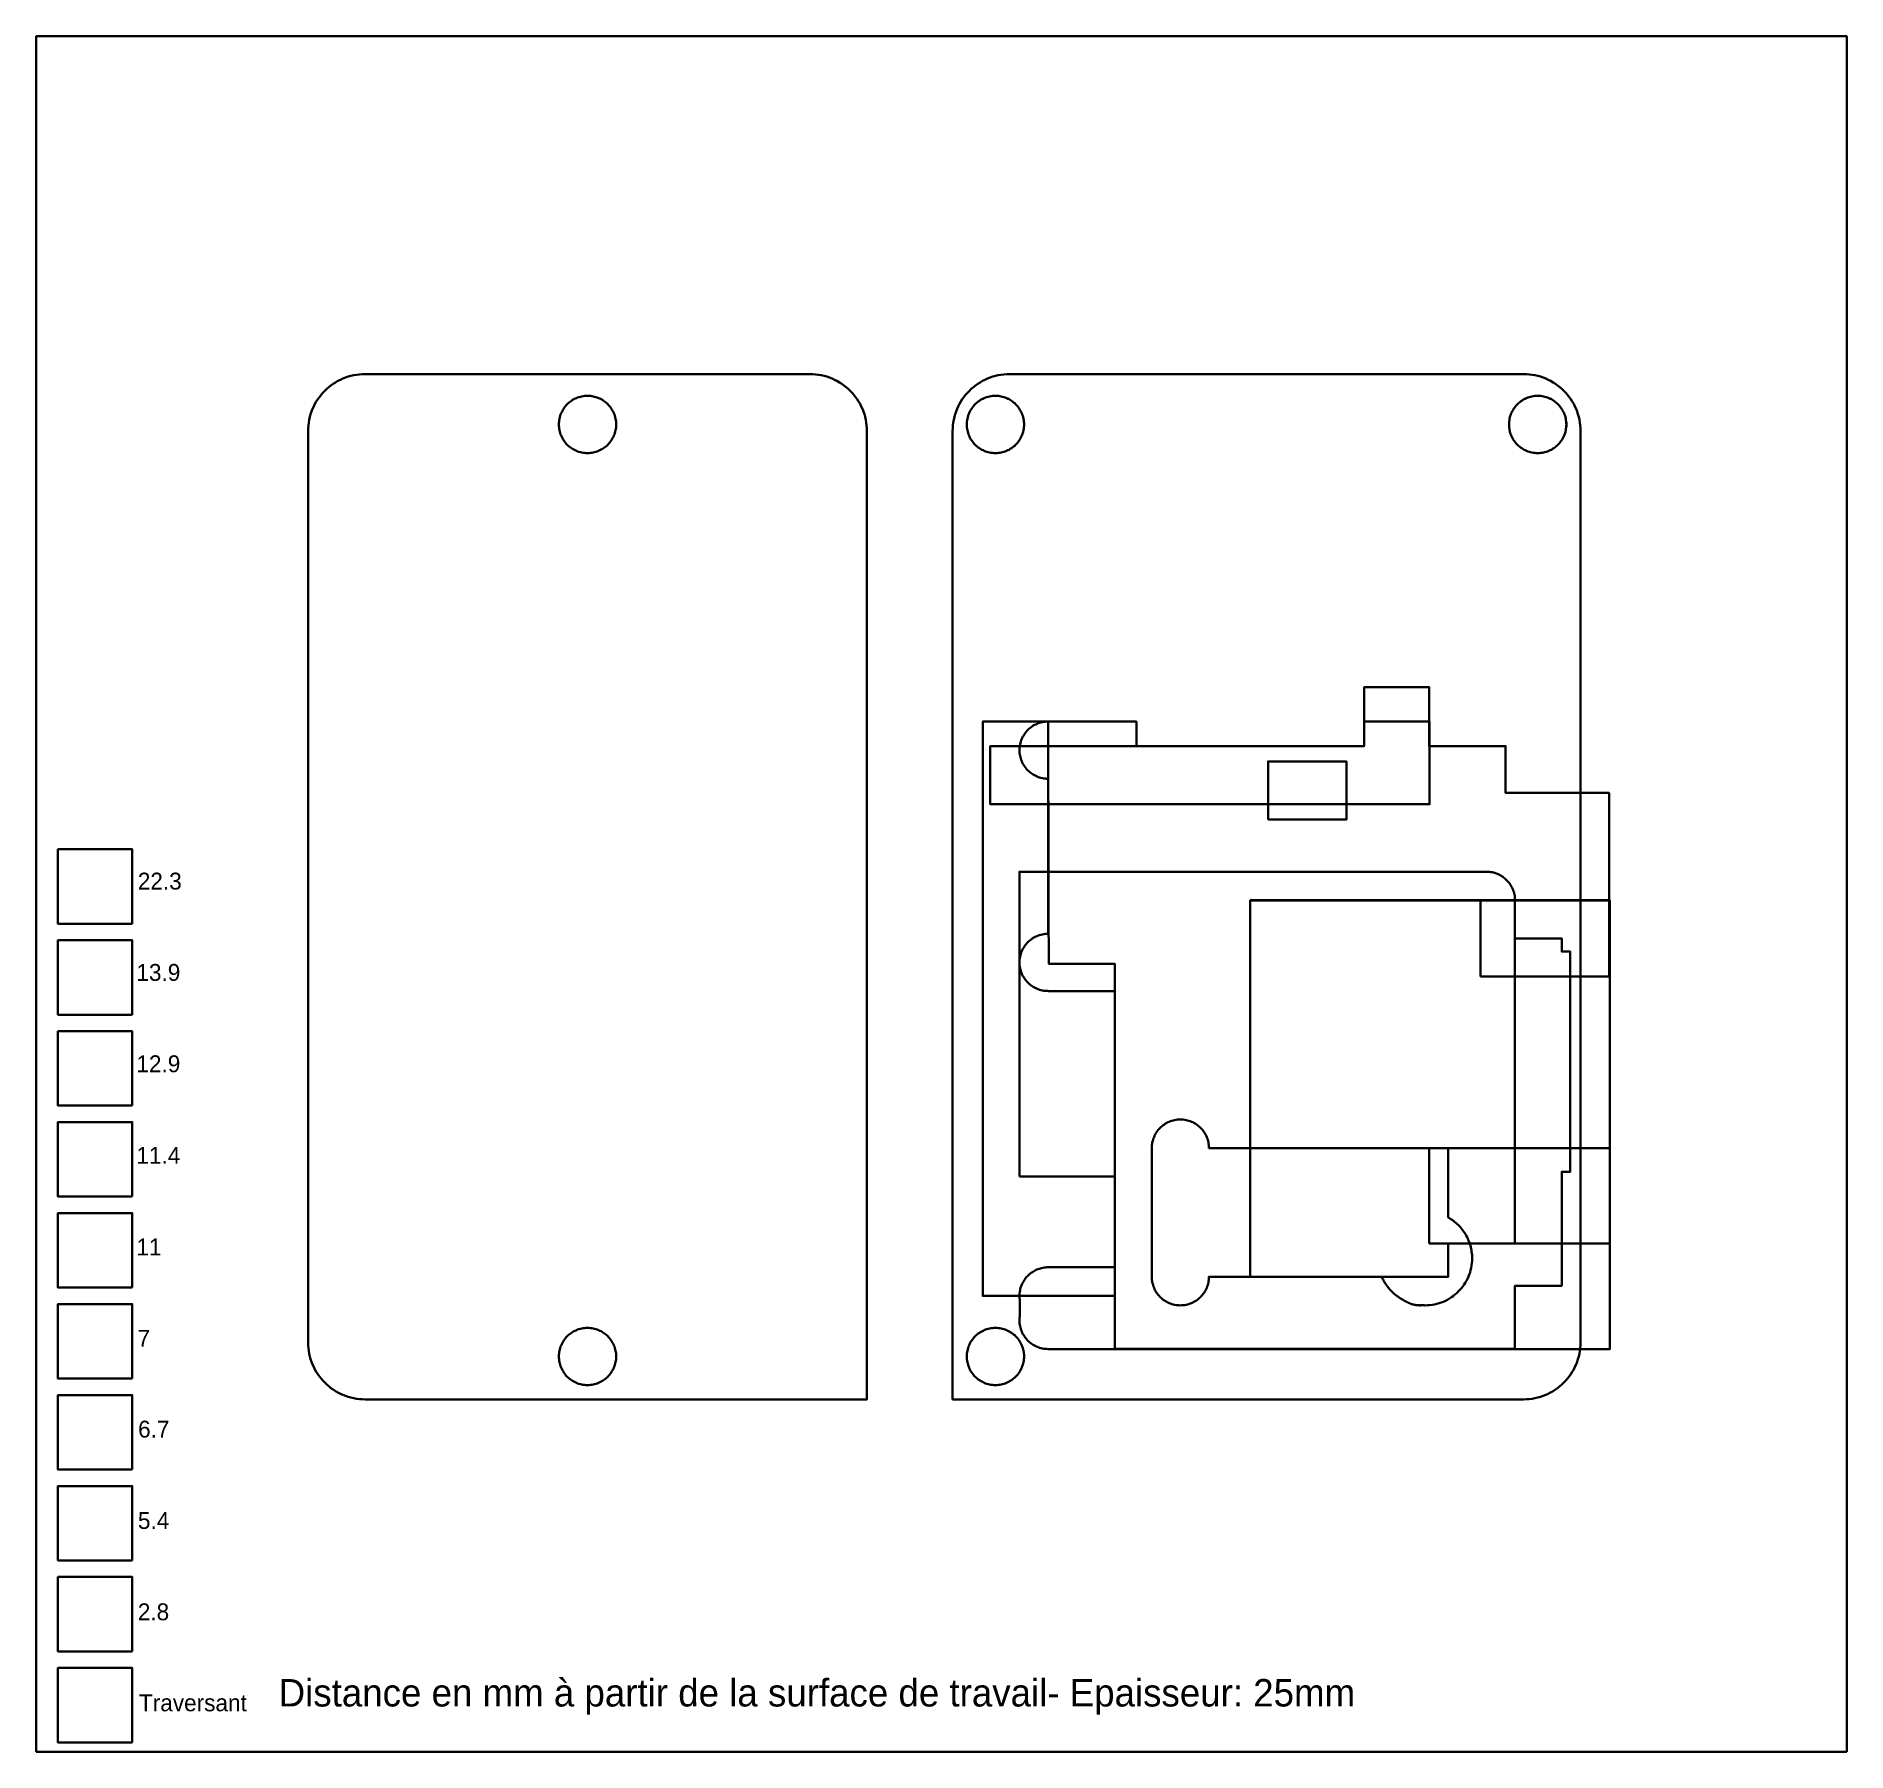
# Model space of a CAD drawing. Header units: inches. Extents: x 3 to 193, y 59 to 239.
import ezdxf

# ---------------------------------------------------------------- set-up
doc = ezdxf.new("R2010")
doc.units = ezdxf.units.IN
doc.header["$MEASUREMENT"] = 0
doc.layers.add('Calque 1', color=7, linetype='Continuous')
doc.layers.add('Forme bottom', color=7, linetype='Continuous')

msp = doc.modelspace()

# ---------------------------------------------------------------- texts
at = {"layer": 'Calque 1', "color": 7, "true_color": 0xffffff, "attachment_point": 7}
for s, insert, char_height in [('\\fMyriad Pro|b0|i0|c0|p34;\\W1;22.3', (13.74, 149.14), 1.7708), ('\\fMyriad Pro|b0|i0|c0|p34;\\W1;13.9', (13.59, 139.56), 1.7708), ('\\fMyriad Pro|b0|i0|c0|p34;\\W1;12.9', (13.59, 129.97), 1.7708), ('\\fMyriad Pro|b0|i0|c0|p34;\\W1;11.4', (13.59, 120.39), 1.7708), ('\\fMyriad Pro|b0|i0|c0|p34;\\W1;11', (13.59, 110.78), 1.7708), ('\\fMyriad Pro|b0|i0|c0|p34;\\W1;7', (13.71, 101.19), 1.7708), ('\\fMyriad Pro|b0|i0|c0|p34;\\W1;6.7', (13.77, 91.64), 1.7708), ('\\fMyriad Pro|b0|i0|c0|p34;\\W1;5.4', (13.75, 82.05), 1.7708), ('\\fMyriad Pro|b0|i0|c0|p34;\\W1;2.8', (13.74, 72.47), 1.7708), ('\\fMyriad Pro|b0|i0|c0|p34;\\W1;Distance en mm à partir de la surface de travail- Epaisseur: 25mm', (28.52, 62.58), 2.8787), ('\\fMyriad Pro|b0|i0|c0|p34;\\W1;Traversant', (13.86, 62.92), 1.7708)]:
    msp.add_mtext(s, dxfattribs=dict(at, insert=insert, char_height=char_height))

# ---------------------------------------------------------------- linework, layer by layer
at = {"layer": 'Calque 1', "color": 7, "lineweight": 35, "true_color": 0xffffff}
for points in [[(13.16, 145.58), (12.92, 145.58), (12.67, 145.58), (12.43, 145.58), (12.18, 145.58), (11.94, 145.58), (11.7, 145.58), (11.45, 145.58), (11.21, 145.58), (10.96, 145.58), (10.72, 145.58), (10.48, 145.58), (10.23, 145.58), (9.99, 145.58), (9.74, 145.58), (9.5, 145.58), (9.25, 145.58), (9.01, 145.58), (8.77, 145.58), (8.52, 145.58), (8.28, 145.58), (8.03, 145.58), (7.79, 145.58), (7.55, 145.58), (7.3, 145.58), (7.06, 145.58), (6.81, 145.58), (6.57, 145.58), (6.32, 145.58), (6.08, 145.58), (5.84, 145.58), (5.59, 145.58), (5.35, 145.58), (5.35, 145.82), (5.35, 146.06), (5.35, 146.31), (5.35, 146.55), (5.35, 146.8), (5.35, 147.04), (5.35, 147.28), (5.35, 147.53), (5.35, 147.77), (5.35, 148.02), (5.35, 148.26), (5.35, 148.51), (5.35, 148.75), (5.35, 148.99), (5.35, 149.24), (5.35, 149.48), (5.35, 149.73), (5.35, 149.97), (5.35, 150.21), (5.35, 150.46), (5.35, 150.7), (5.35, 150.95), (5.35, 151.19), (5.35, 151.44), (5.35, 151.68), (5.35, 151.92), (5.35, 152.17), (5.35, 152.41), (5.35, 152.66), (5.35, 152.9), (5.35, 153.14), (5.35, 153.39), (5.59, 153.39), (5.84, 153.39), (6.08, 153.39), (6.32, 153.39), (6.57, 153.39), (6.81, 153.39), (7.06, 153.39), (7.3, 153.39), (7.55, 153.39), (7.79, 153.39), (8.03, 153.39), (8.28, 153.39), (8.52, 153.39), (8.77, 153.39), (9.01, 153.39), (9.25, 153.39), (9.5, 153.39), (9.74, 153.39), (9.99, 153.39), (10.23, 153.39), (10.48, 153.39), (10.72, 153.39), (10.96, 153.39), (11.21, 153.39), (11.45, 153.39), (11.7, 153.39), (11.94, 153.39), (12.18, 153.39), (12.43, 153.39), (12.67, 153.39), (12.92, 153.39), (13.16, 153.39), (13.16, 153.14), (13.16, 152.9), (13.16, 152.66), (13.16, 152.41), (13.16, 152.17), (13.16, 151.92), (13.16, 151.68), (13.16, 151.44), (13.16, 151.19), (13.16, 150.95), (13.16, 150.7), (13.16, 150.46), (13.16, 150.21), (13.16, 149.97), (13.16, 149.73), (13.16, 149.48), (13.16, 149.24), (13.16, 148.99), (13.16, 148.75), (13.16, 148.51), (13.16, 148.26), (13.16, 148.02), (13.16, 147.77), (13.16, 147.53), (13.16, 147.28), (13.16, 147.04), (13.16, 146.8), (13.16, 146.55), (13.16, 146.31), (13.16, 146.06), (13.16, 145.82), (13.16, 145.58)], [(13.16, 136.03), (12.92, 136.03), (12.67, 136.03), (12.43, 136.03), (12.18, 136.03), (11.94, 136.03), (11.7, 136.03), (11.45, 136.03), (11.21, 136.03), (10.96, 136.03), (10.72, 136.03), (10.48, 136.03), (10.23, 136.03), (9.99, 136.03), (9.74, 136.03), (9.5, 136.03), (9.25, 136.03), (9.01, 136.03), (8.77, 136.03), (8.52, 136.03), (8.28, 136.03), (8.03, 136.03), (7.79, 136.03), (7.55, 136.03), (7.3, 136.03), (7.06, 136.03), (6.81, 136.03), (6.57, 136.03), (6.32, 136.03), (6.08, 136.03), (5.84, 136.03), (5.59, 136.03), (5.35, 136.03), (5.35, 136.28), (5.35, 136.52), (5.35, 136.76), (5.35, 137.01), (5.35, 137.25), (5.35, 137.5), (5.35, 137.74), (5.35, 137.99), (5.35, 138.23), (5.35, 138.47), (5.35, 138.72), (5.35, 138.96), (5.35, 139.21), (5.35, 139.45), (5.35, 139.69), (5.35, 139.94), (5.35, 140.18), (5.35, 140.43), (5.35, 140.67), (5.35, 140.91), (5.35, 141.16), (5.35, 141.4), (5.35, 141.65), (5.35, 141.89), (5.35, 142.14), (5.35, 142.38), (5.35, 142.62), (5.35, 142.87), (5.35, 143.11), (5.35, 143.36), (5.35, 143.6), (5.35, 143.84), (5.59, 143.84), (5.84, 143.84), (6.08, 143.84), (6.32, 143.84), (6.57, 143.84), (6.81, 143.84), (7.06, 143.84), (7.3, 143.84), (7.55, 143.84), (7.79, 143.84), (8.03, 143.84), (8.28, 143.84), (8.52, 143.84), (8.77, 143.84), (9.01, 143.84), (9.25, 143.84), (9.5, 143.84), (9.74, 143.84), (9.99, 143.84), (10.23, 143.84), (10.48, 143.84), (10.72, 143.84), (10.96, 143.84), (11.21, 143.84), (11.45, 143.84), (11.7, 143.84), (11.94, 143.84), (12.18, 143.84), (12.43, 143.84), (12.67, 143.84), (12.92, 143.84), (13.16, 143.84), (13.16, 143.6), (13.16, 143.36), (13.16, 143.11), (13.16, 142.87), (13.16, 142.62), (13.16, 142.38), (13.16, 142.14), (13.16, 141.89), (13.16, 141.65), (13.16, 141.4), (13.16, 141.16), (13.16, 140.91), (13.16, 140.67), (13.16, 140.43), (13.16, 140.18), (13.16, 139.94), (13.16, 139.69), (13.16, 139.45), (13.16, 139.21), (13.16, 138.96), (13.16, 138.72), (13.16, 138.47), (13.16, 138.23), (13.16, 137.99), (13.16, 137.74), (13.16, 137.5), (13.16, 137.25), (13.16, 137.01), (13.16, 136.76), (13.16, 136.52), (13.16, 136.28), (13.16, 136.03)], [(13.16, 126.49), (12.92, 126.49), (12.67, 126.49), (12.43, 126.49), (12.18, 126.49), (11.94, 126.49), (11.7, 126.49), (11.45, 126.49), (11.21, 126.49), (10.96, 126.49), (10.72, 126.49), (10.48, 126.49), (10.23, 126.49), (9.99, 126.49), (9.74, 126.49), (9.5, 126.49), (9.25, 126.49), (9.01, 126.49), (8.77, 126.49), (8.52, 126.49), (8.28, 126.49), (8.03, 126.49), (7.79, 126.49), (7.55, 126.49), (7.3, 126.49), (7.06, 126.49), (6.81, 126.49), (6.57, 126.49), (6.32, 126.49), (6.08, 126.49), (5.84, 126.49), (5.59, 126.49), (5.35, 126.49), (5.35, 126.73), (5.35, 126.98), (5.35, 127.22), (5.35, 127.47), (5.35, 127.71), (5.35, 127.95), (5.35, 128.2), (5.35, 128.44), (5.35, 128.69), (5.35, 128.93), (5.35, 129.17), (5.35, 129.42), (5.35, 129.66), (5.35, 129.91), (5.35, 130.15), (5.35, 130.4), (5.35, 130.64), (5.35, 130.88), (5.35, 131.13), (5.35, 131.37), (5.35, 131.62), (5.35, 131.86), (5.35, 132.1), (5.35, 132.35), (5.35, 132.59), (5.35, 132.84), (5.35, 133.08), (5.35, 133.32), (5.35, 133.57), (5.35, 133.81), (5.35, 134.06), (5.35, 134.3), (5.59, 134.3), (5.84, 134.3), (6.08, 134.3), (6.32, 134.3), (6.57, 134.3), (6.81, 134.3), (7.06, 134.3), (7.3, 134.3), (7.55, 134.3), (7.79, 134.3), (8.03, 134.3), (8.28, 134.3), (8.52, 134.3), (8.77, 134.3), (9.01, 134.3), (9.25, 134.3), (9.5, 134.3), (9.74, 134.3), (9.99, 134.3), (10.23, 134.3), (10.48, 134.3), (10.72, 134.3), (10.96, 134.3), (11.21, 134.3), (11.45, 134.3), (11.7, 134.3), (11.94, 134.3), (12.18, 134.3), (12.43, 134.3), (12.67, 134.3), (12.92, 134.3), (13.16, 134.3), (13.16, 134.06), (13.16, 133.81), (13.16, 133.57), (13.16, 133.32), (13.16, 133.08), (13.16, 132.84), (13.16, 132.59), (13.16, 132.35), (13.16, 132.1), (13.16, 131.86), (13.16, 131.62), (13.16, 131.37), (13.16, 131.13), (13.16, 130.88), (13.16, 130.64), (13.16, 130.4), (13.16, 130.15), (13.16, 129.91), (13.16, 129.66), (13.16, 129.42), (13.16, 129.17), (13.16, 128.93), (13.16, 128.69), (13.16, 128.44), (13.16, 128.2), (13.16, 127.95), (13.16, 127.71), (13.16, 127.47), (13.16, 127.22), (13.16, 126.98), (13.16, 126.73), (13.16, 126.49)], [(13.16, 116.95), (12.92, 116.95), (12.67, 116.95), (12.43, 116.95), (12.18, 116.95), (11.94, 116.95), (11.7, 116.95), (11.45, 116.95), (11.21, 116.95), (10.96, 116.95), (10.72, 116.95), (10.48, 116.95), (10.23, 116.95), (9.99, 116.95), (9.74, 116.95), (9.5, 116.95), (9.25, 116.95), (9.01, 116.95), (8.77, 116.95), (8.52, 116.95), (8.28, 116.95), (8.03, 116.95), (7.79, 116.95), (7.55, 116.95), (7.3, 116.95), (7.06, 116.95), (6.81, 116.95), (6.57, 116.95), (6.32, 116.95), (6.08, 116.95), (5.84, 116.95), (5.59, 116.95), (5.35, 116.95), (5.35, 117.19), (5.35, 117.43), (5.35, 117.68), (5.35, 117.92), (5.35, 118.17), (5.35, 118.41), (5.35, 118.65), (5.35, 118.9), (5.35, 119.14), (5.35, 119.39), (5.35, 119.63), (5.35, 119.87), (5.35, 120.12), (5.35, 120.36), (5.35, 120.61), (5.35, 120.85), (5.35, 121.1), (5.35, 121.34), (5.35, 121.58), (5.35, 121.83), (5.35, 122.07), (5.35, 122.32), (5.35, 122.56), (5.35, 122.8), (5.35, 123.05), (5.35, 123.29), (5.35, 123.54), (5.35, 123.78), (5.35, 124.03), (5.35, 124.27), (5.35, 124.51), (5.35, 124.76), (5.59, 124.76), (5.84, 124.76), (6.08, 124.76), (6.32, 124.76), (6.57, 124.76), (6.81, 124.76), (7.06, 124.76), (7.3, 124.76), (7.55, 124.76), (7.79, 124.76), (8.03, 124.76), (8.28, 124.76), (8.52, 124.76), (8.77, 124.76), (9.01, 124.76), (9.25, 124.76), (9.5, 124.76), (9.74, 124.76), (9.99, 124.76), (10.23, 124.76), (10.48, 124.76), (10.72, 124.76), (10.96, 124.76), (11.21, 124.76), (11.45, 124.76), (11.7, 124.76), (11.94, 124.76), (12.18, 124.76), (12.43, 124.76), (12.67, 124.76), (12.92, 124.76), (13.16, 124.76), (13.16, 124.51), (13.16, 124.27), (13.16, 124.03), (13.16, 123.78), (13.16, 123.54), (13.16, 123.29), (13.16, 123.05), (13.16, 122.8), (13.16, 122.56), (13.16, 122.32), (13.16, 122.07), (13.16, 121.83), (13.16, 121.58), (13.16, 121.34), (13.16, 121.1), (13.16, 120.85), (13.16, 120.61), (13.16, 120.36), (13.16, 120.12), (13.16, 119.87), (13.16, 119.63), (13.16, 119.39), (13.16, 119.14), (13.16, 118.9), (13.16, 118.65), (13.16, 118.41), (13.16, 118.17), (13.16, 117.92), (13.16, 117.68), (13.16, 117.43), (13.16, 117.19), (13.16, 116.95)], [(13.16, 107.4), (12.92, 107.4), (12.67, 107.4), (12.43, 107.4), (12.18, 107.4), (11.94, 107.4), (11.7, 107.4), (11.45, 107.4), (11.21, 107.4), (10.96, 107.4), (10.72, 107.4), (10.48, 107.4), (10.23, 107.4), (9.99, 107.4), (9.74, 107.4), (9.5, 107.4), (9.25, 107.4), (9.01, 107.4), (8.77, 107.4), (8.52, 107.4), (8.28, 107.4), (8.03, 107.4), (7.79, 107.4), (7.55, 107.4), (7.3, 107.4), (7.06, 107.4), (6.81, 107.4), (6.57, 107.4), (6.32, 107.4), (6.08, 107.4), (5.84, 107.4), (5.59, 107.4), (5.35, 107.4), (5.35, 107.65), (5.35, 107.89), (5.35, 108.13), (5.35, 108.38), (5.35, 108.62), (5.35, 108.87), (5.35, 109.11), (5.35, 109.35), (5.35, 109.6), (5.35, 109.84), (5.35, 110.09), (5.35, 110.33), (5.35, 110.58), (5.35, 110.82), (5.35, 111.06), (5.35, 111.31), (5.35, 111.55), (5.35, 111.8), (5.35, 112.04), (5.35, 112.28), (5.35, 112.53), (5.35, 112.77), (5.35, 113.02), (5.35, 113.26), (5.35, 113.51), (5.35, 113.75), (5.35, 113.99), (5.35, 114.24), (5.35, 114.48), (5.35, 114.73), (5.35, 114.97), (5.35, 115.21), (5.59, 115.21), (5.84, 115.21), (6.08, 115.21), (6.32, 115.21), (6.57, 115.21), (6.81, 115.21), (7.06, 115.21), (7.3, 115.21), (7.55, 115.21), (7.79, 115.21), (8.03, 115.21), (8.28, 115.21), (8.52, 115.21), (8.77, 115.21), (9.01, 115.21), (9.25, 115.21), (9.5, 115.21), (9.74, 115.21), (9.99, 115.21), (10.23, 115.21), (10.48, 115.21), (10.72, 115.21), (10.96, 115.21), (11.21, 115.21), (11.45, 115.21), (11.7, 115.21), (11.94, 115.21), (12.18, 115.21), (12.43, 115.21), (12.67, 115.21), (12.92, 115.21), (13.16, 115.21), (13.16, 114.97), (13.16, 114.73), (13.16, 114.48), (13.16, 114.24), (13.16, 113.99), (13.16, 113.75), (13.16, 113.51), (13.16, 113.26), (13.16, 113.02), (13.16, 112.77), (13.16, 112.53), (13.16, 112.28), (13.16, 112.04), (13.16, 111.8), (13.16, 111.55), (13.16, 111.31), (13.16, 111.06), (13.16, 110.82), (13.16, 110.58), (13.16, 110.33), (13.16, 110.09), (13.16, 109.84), (13.16, 109.6), (13.16, 109.35), (13.16, 109.11), (13.16, 108.87), (13.16, 108.62), (13.16, 108.38), (13.16, 108.13), (13.16, 107.89), (13.16, 107.65), (13.16, 107.4)], [(13.16, 97.86), (12.92, 97.86), (12.67, 97.86), (12.43, 97.86), (12.18, 97.86), (11.94, 97.86), (11.7, 97.86), (11.45, 97.86), (11.21, 97.86), (10.96, 97.86), (10.72, 97.86), (10.48, 97.86), (10.23, 97.86), (9.99, 97.86), (9.74, 97.86), (9.5, 97.86), (9.25, 97.86), (9.01, 97.86), (8.77, 97.86), (8.52, 97.86), (8.28, 97.86), (8.03, 97.86), (7.79, 97.86), (7.55, 97.86), (7.3, 97.86), (7.06, 97.86), (6.81, 97.86), (6.57, 97.86), (6.32, 97.86), (6.08, 97.86), (5.84, 97.86), (5.59, 97.86), (5.35, 97.86), (5.35, 98.1), (5.35, 98.35), (5.35, 98.59), (5.35, 98.83), (5.35, 99.08), (5.35, 99.32), (5.35, 99.57), (5.35, 99.81), (5.35, 100.06), (5.35, 100.3), (5.35, 100.54), (5.35, 100.79), (5.35, 101.03), (5.35, 101.28), (5.35, 101.52), (5.35, 101.76), (5.35, 102.01), (5.35, 102.25), (5.35, 102.5), (5.35, 102.74), (5.35, 102.99), (5.35, 103.23), (5.35, 103.47), (5.35, 103.72), (5.35, 103.96), (5.35, 104.21), (5.35, 104.45), (5.35, 104.69), (5.35, 104.94), (5.35, 105.18), (5.35, 105.43), (5.35, 105.67), (5.59, 105.67), (5.84, 105.67), (6.08, 105.67), (6.32, 105.67), (6.57, 105.67), (6.81, 105.67), (7.06, 105.67), (7.3, 105.67), (7.55, 105.67), (7.79, 105.67), (8.03, 105.67), (8.28, 105.67), (8.52, 105.67), (8.77, 105.67), (9.01, 105.67), (9.25, 105.67), (9.5, 105.67), (9.74, 105.67), (9.99, 105.67), (10.23, 105.67), (10.48, 105.67), (10.72, 105.67), (10.96, 105.67), (11.21, 105.67), (11.45, 105.67), (11.7, 105.67), (11.94, 105.67), (12.18, 105.67), (12.43, 105.67), (12.67, 105.67), (12.92, 105.67), (13.16, 105.67), (13.16, 105.43), (13.16, 105.18), (13.16, 104.94), (13.16, 104.69), (13.16, 104.45), (13.16, 104.21), (13.16, 103.96), (13.16, 103.72), (13.16, 103.47), (13.16, 103.23), (13.16, 102.99), (13.16, 102.74), (13.16, 102.5), (13.16, 102.25), (13.16, 102.01), (13.16, 101.76), (13.16, 101.52), (13.16, 101.28), (13.16, 101.03), (13.16, 100.79), (13.16, 100.54), (13.16, 100.3), (13.16, 100.06), (13.16, 99.81), (13.16, 99.57), (13.16, 99.32), (13.16, 99.08), (13.16, 98.83), (13.16, 98.59), (13.16, 98.35), (13.16, 98.1), (13.16, 97.86)], [(13.16, 88.32), (12.92, 88.32), (12.67, 88.32), (12.43, 88.32), (12.18, 88.32), (11.94, 88.32), (11.7, 88.32), (11.45, 88.32), (11.21, 88.32), (10.96, 88.32), (10.72, 88.32), (10.48, 88.32), (10.23, 88.32), (9.99, 88.32), (9.74, 88.32), (9.5, 88.32), (9.25, 88.32), (9.01, 88.32), (8.77, 88.32), (8.52, 88.32), (8.28, 88.32), (8.03, 88.32), (7.79, 88.32), (7.55, 88.32), (7.3, 88.32), (7.06, 88.32), (6.81, 88.32), (6.57, 88.32), (6.32, 88.32), (6.08, 88.32), (5.84, 88.32), (5.59, 88.32), (5.35, 88.32), (5.35, 88.56), (5.35, 88.8), (5.35, 89.05), (5.35, 89.29), (5.35, 89.54), (5.35, 89.78), (5.35, 90.02), (5.35, 90.27), (5.35, 90.51), (5.35, 90.76), (5.35, 91), (5.35, 91.24), (5.35, 91.49), (5.35, 91.73), (5.35, 91.98), (5.35, 92.22), (5.35, 92.47), (5.35, 92.71), (5.35, 92.95), (5.35, 93.2), (5.35, 93.44), (5.35, 93.69), (5.35, 93.93), (5.35, 94.17), (5.35, 94.42), (5.35, 94.66), (5.35, 94.91), (5.35, 95.15), (5.35, 95.4), (5.35, 95.64), (5.35, 95.88), (5.35, 96.13), (5.59, 96.13), (5.84, 96.13), (6.08, 96.13), (6.32, 96.13), (6.57, 96.13), (6.81, 96.13), (7.06, 96.13), (7.3, 96.13), (7.55, 96.13), (7.79, 96.13), (8.03, 96.13), (8.28, 96.13), (8.52, 96.13), (8.77, 96.13), (9.01, 96.13), (9.25, 96.13), (9.5, 96.13), (9.74, 96.13), (9.99, 96.13), (10.23, 96.13), (10.48, 96.13), (10.72, 96.13), (10.96, 96.13), (11.21, 96.13), (11.45, 96.13), (11.7, 96.13), (11.94, 96.13), (12.18, 96.13), (12.43, 96.13), (12.67, 96.13), (12.92, 96.13), (13.16, 96.13), (13.16, 95.88), (13.16, 95.64), (13.16, 95.4), (13.16, 95.15), (13.16, 94.91), (13.16, 94.66), (13.16, 94.42), (13.16, 94.17), (13.16, 93.93), (13.16, 93.69), (13.16, 93.44), (13.16, 93.2), (13.16, 92.95), (13.16, 92.71), (13.16, 92.47), (13.16, 92.22), (13.16, 91.98), (13.16, 91.73), (13.16, 91.49), (13.16, 91.24), (13.16, 91), (13.16, 90.76), (13.16, 90.51), (13.16, 90.27), (13.16, 90.02), (13.16, 89.78), (13.16, 89.54), (13.16, 89.29), (13.16, 89.05), (13.16, 88.8), (13.16, 88.56), (13.16, 88.32)], [(13.16, 78.77), (12.92, 78.77), (12.67, 78.77), (12.43, 78.77), (12.18, 78.77), (11.94, 78.77), (11.7, 78.77), (11.45, 78.77), (11.21, 78.77), (10.96, 78.77), (10.72, 78.77), (10.48, 78.77), (10.23, 78.77), (9.99, 78.77), (9.74, 78.77), (9.5, 78.77), (9.25, 78.77), (9.01, 78.77), (8.77, 78.77), (8.52, 78.77), (8.28, 78.77), (8.03, 78.77), (7.79, 78.77), (7.55, 78.77), (7.3, 78.77), (7.06, 78.77), (6.81, 78.77), (6.57, 78.77), (6.32, 78.77), (6.08, 78.77), (5.84, 78.77), (5.59, 78.77), (5.35, 78.77), (5.35, 79.02), (5.35, 79.26), (5.35, 79.5), (5.35, 79.75), (5.35, 79.99), (5.35, 80.24), (5.35, 80.48), (5.35, 80.72), (5.35, 80.97), (5.35, 81.21), (5.35, 81.46), (5.35, 81.7), (5.35, 81.95), (5.35, 82.19), (5.35, 82.43), (5.35, 82.68), (5.35, 82.92), (5.35, 83.17), (5.35, 83.41), (5.35, 83.65), (5.35, 83.9), (5.35, 84.14), (5.35, 84.39), (5.35, 84.63), (5.35, 84.88), (5.35, 85.12), (5.35, 85.36), (5.35, 85.61), (5.35, 85.85), (5.35, 86.1), (5.35, 86.34), (5.35, 86.58), (5.59, 86.58), (5.84, 86.58), (6.08, 86.58), (6.32, 86.58), (6.57, 86.58), (6.81, 86.58), (7.06, 86.58), (7.3, 86.58), (7.55, 86.58), (7.79, 86.58), (8.03, 86.58), (8.28, 86.58), (8.52, 86.58), (8.77, 86.58), (9.01, 86.58), (9.25, 86.58), (9.5, 86.58), (9.74, 86.58), (9.99, 86.58), (10.23, 86.58), (10.48, 86.58), (10.72, 86.58), (10.96, 86.58), (11.21, 86.58), (11.45, 86.58), (11.7, 86.58), (11.94, 86.58), (12.18, 86.58), (12.43, 86.58), (12.67, 86.58), (12.92, 86.58), (13.16, 86.58), (13.16, 86.34), (13.16, 86.1), (13.16, 85.85), (13.16, 85.61), (13.16, 85.36), (13.16, 85.12), (13.16, 84.88), (13.16, 84.63), (13.16, 84.39), (13.16, 84.14), (13.16, 83.9), (13.16, 83.65), (13.16, 83.41), (13.16, 83.17), (13.16, 82.92), (13.16, 82.68), (13.16, 82.43), (13.16, 82.19), (13.16, 81.95), (13.16, 81.7), (13.16, 81.46), (13.16, 81.21), (13.16, 80.97), (13.16, 80.72), (13.16, 80.48), (13.16, 80.24), (13.16, 79.99), (13.16, 79.75), (13.16, 79.5), (13.16, 79.26), (13.16, 79.02), (13.16, 78.77)], [(13.16, 69.23), (12.92, 69.23), (12.67, 69.23), (12.43, 69.23), (12.18, 69.23), (11.94, 69.23), (11.7, 69.23), (11.45, 69.23), (11.21, 69.23), (10.96, 69.23), (10.72, 69.23), (10.48, 69.23), (10.23, 69.23), (9.99, 69.23), (9.74, 69.23), (9.5, 69.23), (9.25, 69.23), (9.01, 69.23), (8.77, 69.23), (8.52, 69.23), (8.28, 69.23), (8.03, 69.23), (7.79, 69.23), (7.55, 69.23), (7.3, 69.23), (7.06, 69.23), (6.81, 69.23), (6.57, 69.23), (6.32, 69.23), (6.08, 69.23), (5.84, 69.23), (5.59, 69.23), (5.35, 69.23), (5.35, 69.47), (5.35, 69.72), (5.35, 69.96), (5.35, 70.2), (5.35, 70.45), (5.35, 70.69), (5.35, 70.94), (5.35, 71.18), (5.35, 71.43), (5.35, 71.67), (5.35, 71.91), (5.35, 72.16), (5.35, 72.4), (5.35, 72.65), (5.35, 72.89), (5.35, 73.13), (5.35, 73.38), (5.35, 73.62), (5.35, 73.87), (5.35, 74.11), (5.35, 74.35), (5.35, 74.6), (5.35, 74.84), (5.35, 75.09), (5.35, 75.33), (5.35, 75.58), (5.35, 75.82), (5.35, 76.06), (5.35, 76.31), (5.35, 76.55), (5.35, 76.8), (5.35, 77.04), (5.59, 77.04), (5.84, 77.04), (6.08, 77.04), (6.32, 77.04), (6.57, 77.04), (6.81, 77.04), (7.06, 77.04), (7.3, 77.04), (7.55, 77.04), (7.79, 77.04), (8.03, 77.04), (8.28, 77.04), (8.52, 77.04), (8.77, 77.04), (9.01, 77.04), (9.25, 77.04), (9.5, 77.04), (9.74, 77.04), (9.99, 77.04), (10.23, 77.04), (10.48, 77.04), (10.72, 77.04), (10.96, 77.04), (11.21, 77.04), (11.45, 77.04), (11.7, 77.04), (11.94, 77.04), (12.18, 77.04), (12.43, 77.04), (12.67, 77.04), (12.92, 77.04), (13.16, 77.04), (13.16, 76.8), (13.16, 76.55), (13.16, 76.31), (13.16, 76.06), (13.16, 75.82), (13.16, 75.58), (13.16, 75.33), (13.16, 75.09), (13.16, 74.84), (13.16, 74.6), (13.16, 74.35), (13.16, 74.11), (13.16, 73.87), (13.16, 73.62), (13.16, 73.38), (13.16, 73.13), (13.16, 72.89), (13.16, 72.65), (13.16, 72.4), (13.16, 72.16), (13.16, 71.91), (13.16, 71.67), (13.16, 71.43), (13.16, 71.18), (13.16, 70.94), (13.16, 70.69), (13.16, 70.45), (13.16, 70.2), (13.16, 69.96), (13.16, 69.72), (13.16, 69.47), (13.16, 69.23)], [(13.16, 59.68), (12.92, 59.68), (12.67, 59.68), (12.43, 59.68), (12.18, 59.68), (11.94, 59.68), (11.7, 59.68), (11.45, 59.68), (11.21, 59.68), (10.96, 59.68), (10.72, 59.68), (10.48, 59.68), (10.23, 59.68), (9.99, 59.68), (9.74, 59.68), (9.5, 59.68), (9.25, 59.68), (9.01, 59.68), (8.77, 59.68), (8.52, 59.68), (8.28, 59.68), (8.03, 59.68), (7.79, 59.68), (7.55, 59.68), (7.3, 59.68), (7.06, 59.68), (6.81, 59.68), (6.57, 59.68), (6.32, 59.68), (6.08, 59.68), (5.84, 59.68), (5.59, 59.68), (5.35, 59.68), (5.35, 59.92), (5.35, 60.17), (5.35, 60.41), (5.35, 60.66), (5.35, 60.9), (5.35, 61.14), (5.35, 61.39), (5.35, 61.63), (5.35, 61.88), (5.35, 62.12), (5.35, 62.37), (5.35, 62.61), (5.35, 62.85), (5.35, 63.1), (5.35, 63.34), (5.35, 63.59), (5.35, 63.83), (5.35, 64.07), (5.35, 64.32), (5.35, 64.56), (5.35, 64.81), (5.35, 65.05), (5.35, 65.29), (5.35, 65.54), (5.35, 65.78), (5.35, 66.03), (5.35, 66.27), (5.35, 66.52), (5.35, 66.76), (5.35, 67), (5.35, 67.25), (5.35, 67.49), (5.59, 67.49), (5.84, 67.49), (6.08, 67.49), (6.32, 67.49), (6.57, 67.49), (6.81, 67.49), (7.06, 67.49), (7.3, 67.49), (7.55, 67.49), (7.79, 67.49), (8.03, 67.49), (8.28, 67.49), (8.52, 67.49), (8.77, 67.49), (9.01, 67.49), (9.25, 67.49), (9.5, 67.49), (9.74, 67.49), (9.99, 67.49), (10.23, 67.49), (10.48, 67.49), (10.72, 67.49), (10.96, 67.49), (11.21, 67.49), (11.45, 67.49), (11.7, 67.49), (11.94, 67.49), (12.18, 67.49), (12.43, 67.49), (12.67, 67.49), (12.92, 67.49), (13.16, 67.49), (13.16, 67.25), (13.16, 67), (13.16, 66.76), (13.16, 66.52), (13.16, 66.27), (13.16, 66.03), (13.16, 65.78), (13.16, 65.54), (13.16, 65.29), (13.16, 65.05), (13.16, 64.81), (13.16, 64.56), (13.16, 64.32), (13.16, 64.07), (13.16, 63.83), (13.16, 63.59), (13.16, 63.34), (13.16, 63.1), (13.16, 62.85), (13.16, 62.61), (13.16, 62.37), (13.16, 62.12), (13.16, 61.88), (13.16, 61.63), (13.16, 61.39), (13.16, 61.14), (13.16, 60.9), (13.16, 60.66), (13.16, 60.41), (13.16, 60.17), (13.16, 59.92), (13.16, 59.68)]]:
    msp.add_lwpolyline(points, dxfattribs=at)
for points in [[(13.16, 145.58), (13.16, 145.58), (12.92, 145.58), (12.92, 145.58), (12.92, 145.58), (12.67, 145.58), (12.67, 145.58), (12.67, 145.58), (12.43, 145.58), (12.43, 145.58), (12.43, 145.58), (12.18, 145.58), (12.18, 145.58), (12.18, 145.58), (11.94, 145.58), (11.94, 145.58), (11.94, 145.58), (11.7, 145.58), (11.7, 145.58), (11.7, 145.58), (11.45, 145.58), (11.45, 145.58), (11.45, 145.58), (11.21, 145.58), (11.21, 145.58), (11.21, 145.58), (10.96, 145.58), (10.96, 145.58), (10.96, 145.58), (10.72, 145.58), (10.72, 145.58), (10.72, 145.58), (10.48, 145.58), (10.48, 145.58), (10.48, 145.58), (10.23, 145.58), (10.23, 145.58), (10.23, 145.58), (9.99, 145.58), (9.99, 145.58), (9.99, 145.58), (9.74, 145.58), (9.74, 145.58), (9.74, 145.58), (9.5, 145.58), (9.5, 145.58), (9.5, 145.58), (9.25, 145.58), (9.25, 145.58), (9.25, 145.58), (9.01, 145.58), (9.01, 145.58), (9.01, 145.58), (8.77, 145.58), (8.77, 145.58), (8.77, 145.58), (8.52, 145.58), (8.52, 145.58), (8.52, 145.58), (8.28, 145.58), (8.28, 145.58), (8.28, 145.58), (8.03, 145.58), (8.03, 145.58), (8.03, 145.58), (7.79, 145.58), (7.79, 145.58), (7.79, 145.58), (7.55, 145.58), (7.55, 145.58), (7.55, 145.58), (7.3, 145.58), (7.3, 145.58), (7.3, 145.58), (7.06, 145.58), (7.06, 145.58), (7.06, 145.58), (6.81, 145.58), (6.81, 145.58), (6.81, 145.58), (6.57, 145.58), (6.57, 145.58), (6.57, 145.58), (6.32, 145.58), (6.32, 145.58), (6.32, 145.58), (6.08, 145.58), (6.08, 145.58), (6.08, 145.58), (5.84, 145.58), (5.84, 145.58), (5.84, 145.58), (5.59, 145.58), (5.59, 145.58), (5.59, 145.58), (5.35, 145.58), (5.35, 145.58), (5.35, 145.58), (5.35, 145.82), (5.35, 145.82), (5.35, 145.82), (5.35, 146.06), (5.35, 146.06), (5.35, 146.06), (5.35, 146.31), (5.35, 146.31), (5.35, 146.31), (5.35, 146.55), (5.35, 146.55), (5.35, 146.55), (5.35, 146.8), (5.35, 146.8), (5.35, 146.8), (5.35, 147.04), (5.35, 147.04), (5.35, 147.04), (5.35, 147.29), (5.35, 147.29), (5.35, 147.29), (5.35, 147.53), (5.35, 147.53), (5.35, 147.53), (5.35, 147.77), (5.35, 147.77), (5.35, 147.77), (5.35, 148.02), (5.35, 148.02), (5.35, 148.02), (5.35, 148.26), (5.35, 148.26), (5.35, 148.26), (5.35, 148.51), (5.35, 148.51), (5.35, 148.51), (5.35, 148.75), (5.35, 148.75), (5.35, 148.75), (5.35, 148.99), (5.35, 148.99), (5.35, 148.99), (5.35, 149.24), (5.35, 149.24), (5.35, 149.24), (5.35, 149.48), (5.35, 149.48), (5.35, 149.48), (5.35, 149.73), (5.35, 149.73), (5.35, 149.73), (5.35, 149.97), (5.35, 149.97), (5.35, 149.97), (5.35, 150.21), (5.35, 150.21), (5.35, 150.21), (5.35, 150.46), (5.35, 150.46), (5.35, 150.46), (5.35, 150.7), (5.35, 150.7), (5.35, 150.7), (5.35, 150.95), (5.35, 150.95), (5.35, 150.95), (5.35, 151.19), (5.35, 151.19), (5.35, 151.19), (5.35, 151.44), (5.35, 151.44), (5.35, 151.44), (5.35, 151.68), (5.35, 151.68), (5.35, 151.68), (5.35, 151.92), (5.35, 151.92), (5.35, 151.92), (5.35, 152.17), (5.35, 152.17), (5.35, 152.17), (5.35, 152.41), (5.35, 152.41), (5.35, 152.41), (5.35, 152.66), (5.35, 152.66), (5.35, 152.66), (5.35, 152.9), (5.35, 152.9), (5.35, 152.9), (5.35, 153.14), (5.35, 153.14), (5.35, 153.14), (5.35, 153.39), (5.35, 153.39), (5.35, 153.39), (5.59, 153.39), (5.59, 153.39), (5.59, 153.39), (5.84, 153.39), (5.84, 153.39), (5.84, 153.39), (6.08, 153.39), (6.08, 153.39), (6.08, 153.39), (6.32, 153.39), (6.32, 153.39), (6.32, 153.39), (6.57, 153.39), (6.57, 153.39), (6.57, 153.39), (6.81, 153.39), (6.81, 153.39), (6.81, 153.39), (7.06, 153.39), (7.06, 153.39), (7.06, 153.39), (7.3, 153.39), (7.3, 153.39), (7.3, 153.39), (7.55, 153.39), (7.55, 153.39), (7.55, 153.39), (7.79, 153.39), (7.79, 153.39), (7.79, 153.39), (8.03, 153.39), (8.03, 153.39), (8.03, 153.39), (8.28, 153.39), (8.28, 153.39), (8.28, 153.39), (8.52, 153.39), (8.52, 153.39), (8.52, 153.39), (8.77, 153.39), (8.77, 153.39), (8.77, 153.39), (9.01, 153.39), (9.01, 153.39), (9.01, 153.39), (9.25, 153.39), (9.25, 153.39), (9.25, 153.39), (9.5, 153.39), (9.5, 153.39), (9.5, 153.39), (9.74, 153.39), (9.74, 153.39), (9.74, 153.39), (9.99, 153.39), (9.99, 153.39), (9.99, 153.39), (10.23, 153.39), (10.23, 153.39), (10.23, 153.39), (10.48, 153.39), (10.48, 153.39), (10.48, 153.39), (10.72, 153.39), (10.72, 153.39), (10.72, 153.39), (10.96, 153.39), (10.96, 153.39), (10.96, 153.39), (11.21, 153.39), (11.21, 153.39), (11.21, 153.39), (11.45, 153.39), (11.45, 153.39), (11.45, 153.39), (11.7, 153.39), (11.7, 153.39), (11.7, 153.39), (11.94, 153.39), (11.94, 153.39), (11.94, 153.39), (12.18, 153.39), (12.18, 153.39), (12.18, 153.39), (12.43, 153.39), (12.43, 153.39), (12.43, 153.39), (12.67, 153.39), (12.67, 153.39), (12.67, 153.39), (12.92, 153.39), (12.92, 153.39), (12.92, 153.39), (13.16, 153.39), (13.16, 153.39), (13.16, 153.39), (13.16, 153.14), (13.16, 153.14), (13.16, 153.14), (13.16, 152.9), (13.16, 152.9), (13.16, 152.9), (13.16, 152.66), (13.16, 152.66), (13.16, 152.66), (13.16, 152.41), (13.16, 152.41), (13.16, 152.41), (13.16, 152.17), (13.16, 152.17), (13.16, 152.17), (13.16, 151.92), (13.16, 151.92), (13.16, 151.92), (13.16, 151.68), (13.16, 151.68), (13.16, 151.68), (13.16, 151.44), (13.16, 151.44), (13.16, 151.44), (13.16, 151.19), (13.16, 151.19), (13.16, 151.19), (13.16, 150.95), (13.16, 150.95), (13.16, 150.95), (13.16, 150.7), (13.16, 150.7), (13.16, 150.7), (13.16, 150.46), (13.16, 150.46), (13.16, 150.46), (13.16, 150.21), (13.16, 150.21), (13.16, 150.21), (13.16, 149.97), (13.16, 149.97), (13.16, 149.97), (13.16, 149.73), (13.16, 149.73), (13.16, 149.73), (13.16, 149.48), (13.16, 149.48), (13.16, 149.48), (13.16, 149.24), (13.16, 149.24), (13.16, 149.24), (13.16, 148.99), (13.16, 148.99), (13.16, 148.99), (13.16, 148.75), (13.16, 148.75), (13.16, 148.75), (13.16, 148.51), (13.16, 148.51), (13.16, 148.51), (13.16, 148.26), (13.16, 148.26), (13.16, 148.26), (13.16, 148.02), (13.16, 148.02), (13.16, 148.02), (13.16, 147.77), (13.16, 147.77), (13.16, 147.77), (13.16, 147.53), (13.16, 147.53), (13.16, 147.53), (13.16, 147.29), (13.16, 147.29), (13.16, 147.29), (13.16, 147.04), (13.16, 147.04), (13.16, 147.04), (13.16, 146.8), (13.16, 146.8), (13.16, 146.8), (13.16, 146.55), (13.16, 146.55), (13.16, 146.55), (13.16, 146.31), (13.16, 146.31), (13.16, 146.31), (13.16, 146.06), (13.16, 146.06), (13.16, 146.06), (13.16, 145.82), (13.16, 145.82), (13.16, 145.82), (13.16, 145.58), (13.16, 145.58), (13.16, 145.58), (13.16, 145.58), (13.16, 145.58), (13.16, 145.58), (13.16, 145.58), (13.16, 145.58), (13.16, 145.58), (13.16, 145.58), (13.16, 145.58), (13.16, 145.58), (13.16, 145.58), (13.16, 145.58), (13.16, 145.58), (13.16, 145.58), (13.16, 145.58), (13.16, 145.58), (13.16, 145.58), (13.16, 145.58), (13.16, 145.58), (13.16, 145.58), (13.16, 145.58), (13.16, 145.58), (13.16, 145.58), (13.16, 145.58), (13.16, 145.58), (13.16, 145.58), (13.16, 145.58), (13.16, 145.58), (13.16, 145.58), (13.16, 145.58), (13.16, 145.58), (13.16, 145.58), (13.16, 145.58), (13.16, 145.58), (13.16, 145.58), (13.16, 145.58), (13.16, 145.58), (13.16, 145.58), (13.16, 145.58), (13.16, 145.58), (13.16, 145.58), (13.16, 145.58), (13.16, 145.58), (13.16, 145.58), (13.16, 145.58), (13.16, 145.58), (13.16, 145.58), (13.16, 145.58), (13.16, 145.58), (13.16, 145.58), (13.16, 145.58), (13.16, 145.58), (13.16, 145.58), (13.16, 145.58), (13.16, 145.58), (13.16, 145.58), (13.16, 145.58), (13.16, 145.58), (13.16, 145.58), (13.16, 145.58), (13.16, 145.58), (13.16, 145.58), (13.16, 145.58), (13.16, 145.58), (13.16, 145.58), (13.16, 145.58), (13.16, 145.58), (13.16, 145.58), (13.16, 145.58), (13.16, 145.58), (13.16, 145.58), (13.16, 145.58), (13.16, 145.58), (13.16, 145.58), (13.16, 145.58), (13.16, 145.58), (13.16, 145.58), (13.16, 145.58), (13.16, 145.58), (13.16, 145.58), (13.16, 145.58), (13.16, 145.58), (13.16, 145.58), (13.16, 145.58), (13.16, 145.58), (13.16, 145.58), (13.16, 145.58), (13.16, 145.58), (13.16, 145.58), (13.16, 145.58), (13.16, 145.58), (13.16, 145.58), (13.16, 145.58), (13.16, 145.58), (13.16, 145.58), (13.16, 145.58), (13.16, 145.58), (13.16, 145.58), (13.16, 145.58), (13.16, 145.58), (13.16, 145.58), (13.16, 145.58)], [(13.16, 136.03), (13.16, 136.03), (12.92, 136.03), (12.92, 136.03), (12.92, 136.03), (12.67, 136.03), (12.67, 136.03), (12.67, 136.03), (12.43, 136.03), (12.43, 136.03), (12.43, 136.03), (12.18, 136.03), (12.18, 136.03), (12.18, 136.03), (11.94, 136.03), (11.94, 136.03), (11.94, 136.03), (11.7, 136.03), (11.7, 136.03), (11.7, 136.03), (11.45, 136.03), (11.45, 136.03), (11.45, 136.03), (11.21, 136.03), (11.21, 136.03), (11.21, 136.03), (10.96, 136.03), (10.96, 136.03), (10.96, 136.03), (10.72, 136.03), (10.72, 136.03), (10.72, 136.03), (10.48, 136.03), (10.48, 136.03), (10.48, 136.03), (10.23, 136.03), (10.23, 136.03), (10.23, 136.03), (9.99, 136.03), (9.99, 136.03), (9.99, 136.03), (9.74, 136.03), (9.74, 136.03), (9.74, 136.03), (9.5, 136.03), (9.5, 136.03), (9.5, 136.03), (9.25, 136.03), (9.25, 136.03), (9.25, 136.03), (9.01, 136.03), (9.01, 136.03), (9.01, 136.03), (8.77, 136.03), (8.77, 136.03), (8.77, 136.03), (8.52, 136.03), (8.52, 136.03), (8.52, 136.03), (8.28, 136.03), (8.28, 136.03), (8.28, 136.03), (8.03, 136.03), (8.03, 136.03), (8.03, 136.03), (7.79, 136.03), (7.79, 136.03), (7.79, 136.03), (7.55, 136.03), (7.55, 136.03), (7.55, 136.03), (7.3, 136.03), (7.3, 136.03), (7.3, 136.03), (7.06, 136.03), (7.06, 136.03), (7.06, 136.03), (6.81, 136.03), (6.81, 136.03), (6.81, 136.03), (6.57, 136.03), (6.57, 136.03), (6.57, 136.03), (6.32, 136.03), (6.32, 136.03), (6.32, 136.03), (6.08, 136.03), (6.08, 136.03), (6.08, 136.03), (5.84, 136.03), (5.84, 136.03), (5.84, 136.03), (5.59, 136.03), (5.59, 136.03), (5.59, 136.03), (5.35, 136.03), (5.35, 136.03), (5.35, 136.03), (5.35, 136.28), (5.35, 136.28), (5.35, 136.28), (5.35, 136.52), (5.35, 136.52), (5.35, 136.52), (5.35, 136.77), (5.35, 136.77), (5.35, 136.77), (5.35, 137.01), (5.35, 137.01), (5.35, 137.01), (5.35, 137.25), (5.35, 137.25), (5.35, 137.25), (5.35, 137.5), (5.35, 137.5), (5.35, 137.5), (5.35, 137.74), (5.35, 137.74), (5.35, 137.74), (5.35, 137.99), (5.35, 137.99), (5.35, 137.99), (5.35, 138.23), (5.35, 138.23), (5.35, 138.23), (5.35, 138.47), (5.35, 138.47), (5.35, 138.47), (5.35, 138.72), (5.35, 138.72), (5.35, 138.72), (5.35, 138.96), (5.35, 138.96), (5.35, 138.96), (5.35, 139.21), (5.35, 139.21), (5.35, 139.21), (5.35, 139.45), (5.35, 139.45), (5.35, 139.45), (5.35, 139.69), (5.35, 139.69), (5.35, 139.69), (5.35, 139.94), (5.35, 139.94), (5.35, 139.94), (5.35, 140.18), (5.35, 140.18), (5.35, 140.18), (5.35, 140.43), (5.35, 140.43), (5.35, 140.43), (5.35, 140.67), (5.35, 140.67), (5.35, 140.67), (5.35, 140.92), (5.35, 140.92), (5.35, 140.92), (5.35, 141.16), (5.35, 141.16), (5.35, 141.16), (5.35, 141.4), (5.35, 141.4), (5.35, 141.4), (5.35, 141.65), (5.35, 141.65), (5.35, 141.65), (5.35, 141.89), (5.35, 141.89), (5.35, 141.89), (5.35, 142.14), (5.35, 142.14), (5.35, 142.14), (5.35, 142.38), (5.35, 142.38), (5.35, 142.38), (5.35, 142.62), (5.35, 142.62), (5.35, 142.62), (5.35, 142.87), (5.35, 142.87), (5.35, 142.87), (5.35, 143.11), (5.35, 143.11), (5.35, 143.11), (5.35, 143.36), (5.35, 143.36), (5.35, 143.36), (5.35, 143.6), (5.35, 143.6), (5.35, 143.6), (5.35, 143.85), (5.35, 143.85), (5.35, 143.85), (5.59, 143.85), (5.59, 143.85), (5.59, 143.85), (5.84, 143.85), (5.84, 143.85), (5.84, 143.85), (6.08, 143.85), (6.08, 143.85), (6.08, 143.85), (6.32, 143.85), (6.32, 143.85), (6.32, 143.85), (6.57, 143.85), (6.57, 143.85), (6.57, 143.85), (6.81, 143.85), (6.81, 143.85), (6.81, 143.85), (7.06, 143.85), (7.06, 143.85), (7.06, 143.85), (7.3, 143.85), (7.3, 143.85), (7.3, 143.85), (7.55, 143.85), (7.55, 143.85), (7.55, 143.85), (7.79, 143.85), (7.79, 143.85), (7.79, 143.85), (8.03, 143.85), (8.03, 143.85), (8.03, 143.85), (8.28, 143.85), (8.28, 143.85), (8.28, 143.85), (8.52, 143.85), (8.52, 143.85), (8.52, 143.85), (8.77, 143.85), (8.77, 143.85), (8.77, 143.85), (9.01, 143.85), (9.01, 143.85), (9.01, 143.85), (9.25, 143.85), (9.25, 143.85), (9.25, 143.85), (9.5, 143.85), (9.5, 143.85), (9.5, 143.85), (9.74, 143.85), (9.74, 143.85), (9.74, 143.85), (9.99, 143.85), (9.99, 143.85), (9.99, 143.85), (10.23, 143.85), (10.23, 143.85), (10.23, 143.85), (10.48, 143.85), (10.48, 143.85), (10.48, 143.85), (10.72, 143.85), (10.72, 143.85), (10.72, 143.85), (10.96, 143.85), (10.96, 143.85), (10.96, 143.85), (11.21, 143.85), (11.21, 143.85), (11.21, 143.85), (11.45, 143.85), (11.45, 143.85), (11.45, 143.85), (11.7, 143.85), (11.7, 143.85), (11.7, 143.85), (11.94, 143.85), (11.94, 143.85), (11.94, 143.85), (12.18, 143.85), (12.18, 143.85), (12.18, 143.85), (12.43, 143.85), (12.43, 143.85), (12.43, 143.85), (12.67, 143.85), (12.67, 143.85), (12.67, 143.85), (12.92, 143.85), (12.92, 143.85), (12.92, 143.85), (13.16, 143.85), (13.16, 143.85), (13.16, 143.85), (13.16, 143.6), (13.16, 143.6), (13.16, 143.6), (13.16, 143.36), (13.16, 143.36), (13.16, 143.36), (13.16, 143.11), (13.16, 143.11), (13.16, 143.11), (13.16, 142.87), (13.16, 142.87), (13.16, 142.87), (13.16, 142.62), (13.16, 142.62), (13.16, 142.62), (13.16, 142.38), (13.16, 142.38), (13.16, 142.38), (13.16, 142.14), (13.16, 142.14), (13.16, 142.14), (13.16, 141.89), (13.16, 141.89), (13.16, 141.89), (13.16, 141.65), (13.16, 141.65), (13.16, 141.65), (13.16, 141.4), (13.16, 141.4), (13.16, 141.4), (13.16, 141.16), (13.16, 141.16), (13.16, 141.16), (13.16, 140.92), (13.16, 140.92), (13.16, 140.92), (13.16, 140.67), (13.16, 140.67), (13.16, 140.67), (13.16, 140.43), (13.16, 140.43), (13.16, 140.43), (13.16, 140.18), (13.16, 140.18), (13.16, 140.18), (13.16, 139.94), (13.16, 139.94), (13.16, 139.94), (13.16, 139.69), (13.16, 139.69), (13.16, 139.69), (13.16, 139.45), (13.16, 139.45), (13.16, 139.45), (13.16, 139.21), (13.16, 139.21), (13.16, 139.21), (13.16, 138.96), (13.16, 138.96), (13.16, 138.96), (13.16, 138.72), (13.16, 138.72), (13.16, 138.72), (13.16, 138.47), (13.16, 138.47), (13.16, 138.47), (13.16, 138.23), (13.16, 138.23), (13.16, 138.23), (13.16, 137.99), (13.16, 137.99), (13.16, 137.99), (13.16, 137.74), (13.16, 137.74), (13.16, 137.74), (13.16, 137.5), (13.16, 137.5), (13.16, 137.5), (13.16, 137.25), (13.16, 137.25), (13.16, 137.25), (13.16, 137.01), (13.16, 137.01), (13.16, 137.01), (13.16, 136.77), (13.16, 136.77), (13.16, 136.77), (13.16, 136.52), (13.16, 136.52), (13.16, 136.52), (13.16, 136.28), (13.16, 136.28), (13.16, 136.28), (13.16, 136.03), (13.16, 136.03), (13.16, 136.03), (13.16, 136.03), (13.16, 136.03), (13.16, 136.03), (13.16, 136.03), (13.16, 136.03), (13.16, 136.03), (13.16, 136.03), (13.16, 136.03), (13.16, 136.03), (13.16, 136.03), (13.16, 136.03), (13.16, 136.03), (13.16, 136.03), (13.16, 136.03), (13.16, 136.03), (13.16, 136.03), (13.16, 136.03), (13.16, 136.03), (13.16, 136.03), (13.16, 136.03), (13.16, 136.03), (13.16, 136.03), (13.16, 136.03), (13.16, 136.03), (13.16, 136.03), (13.16, 136.03), (13.16, 136.03), (13.16, 136.03), (13.16, 136.03), (13.16, 136.03), (13.16, 136.03), (13.16, 136.03), (13.16, 136.03), (13.16, 136.03), (13.16, 136.03), (13.16, 136.03), (13.16, 136.03), (13.16, 136.03), (13.16, 136.03), (13.16, 136.03), (13.16, 136.03), (13.16, 136.03), (13.16, 136.03), (13.16, 136.03), (13.16, 136.03), (13.16, 136.03), (13.16, 136.03), (13.16, 136.03), (13.16, 136.03), (13.16, 136.03), (13.16, 136.03), (13.16, 136.03), (13.16, 136.03), (13.16, 136.03), (13.16, 136.03), (13.16, 136.03), (13.16, 136.03), (13.16, 136.03), (13.16, 136.03), (13.16, 136.03), (13.16, 136.03), (13.16, 136.03), (13.16, 136.03), (13.16, 136.03), (13.16, 136.03), (13.16, 136.03), (13.16, 136.03), (13.16, 136.03), (13.16, 136.03), (13.16, 136.03), (13.16, 136.03), (13.16, 136.03), (13.16, 136.03), (13.16, 136.03), (13.16, 136.03), (13.16, 136.03), (13.16, 136.03), (13.16, 136.03), (13.16, 136.03), (13.16, 136.03), (13.16, 136.03), (13.16, 136.03), (13.16, 136.03), (13.16, 136.03), (13.16, 136.03), (13.16, 136.03), (13.16, 136.03), (13.16, 136.03), (13.16, 136.03), (13.16, 136.03), (13.16, 136.03), (13.16, 136.03), (13.16, 136.03), (13.16, 136.03), (13.16, 136.03), (13.16, 136.03), (13.16, 136.03), (13.16, 136.03), (13.16, 136.03), (13.16, 136.03), (13.16, 136.03)], [(13.16, 126.49), (13.16, 126.49), (12.92, 126.49), (12.92, 126.49), (12.92, 126.49), (12.67, 126.49), (12.67, 126.49), (12.67, 126.49), (12.43, 126.49), (12.43, 126.49), (12.43, 126.49), (12.18, 126.49), (12.18, 126.49), (12.18, 126.49), (11.94, 126.49), (11.94, 126.49), (11.94, 126.49), (11.7, 126.49), (11.7, 126.49), (11.7, 126.49), (11.45, 126.49), (11.45, 126.49), (11.45, 126.49), (11.21, 126.49), (11.21, 126.49), (11.21, 126.49), (10.96, 126.49), (10.96, 126.49), (10.96, 126.49), (10.72, 126.49), (10.72, 126.49), (10.72, 126.49), (10.48, 126.49), (10.48, 126.49), (10.48, 126.49), (10.23, 126.49), (10.23, 126.49), (10.23, 126.49), (9.99, 126.49), (9.99, 126.49), (9.99, 126.49), (9.74, 126.49), (9.74, 126.49), (9.74, 126.49), (9.5, 126.49), (9.5, 126.49), (9.5, 126.49), (9.25, 126.49), (9.25, 126.49), (9.25, 126.49), (9.01, 126.49), (9.01, 126.49), (9.01, 126.49), (8.77, 126.49), (8.77, 126.49), (8.77, 126.49), (8.52, 126.49), (8.52, 126.49), (8.52, 126.49), (8.28, 126.49), (8.28, 126.49), (8.28, 126.49), (8.03, 126.49), (8.03, 126.49), (8.03, 126.49), (7.79, 126.49), (7.79, 126.49), (7.79, 126.49), (7.55, 126.49), (7.55, 126.49), (7.55, 126.49), (7.3, 126.49), (7.3, 126.49), (7.3, 126.49), (7.06, 126.49), (7.06, 126.49), (7.06, 126.49), (6.81, 126.49), (6.81, 126.49), (6.81, 126.49), (6.57, 126.49), (6.57, 126.49), (6.57, 126.49), (6.32, 126.49), (6.32, 126.49), (6.32, 126.49), (6.08, 126.49), (6.08, 126.49), (6.08, 126.49), (5.84, 126.49), (5.84, 126.49), (5.84, 126.49), (5.59, 126.49), (5.59, 126.49), (5.59, 126.49), (5.35, 126.49), (5.35, 126.49), (5.35, 126.49), (5.35, 126.73), (5.35, 126.73), (5.35, 126.73), (5.35, 126.98), (5.35, 126.98), (5.35, 126.98), (5.35, 127.22), (5.35, 127.22), (5.35, 127.22), (5.35, 127.47), (5.35, 127.47), (5.35, 127.47), (5.35, 127.71), (5.35, 127.71), (5.35, 127.71), (5.35, 127.95), (5.35, 127.95), (5.35, 127.95), (5.35, 128.2), (5.35, 128.2), (5.35, 128.2), (5.35, 128.44), (5.35, 128.44), (5.35, 128.44), (5.35, 128.69), (5.35, 128.69), (5.35, 128.69), (5.35, 128.93), (5.35, 128.93), (5.35, 128.93), (5.35, 129.17), (5.35, 129.17), (5.35, 129.17), (5.35, 129.42), (5.35, 129.42), (5.35, 129.42), (5.35, 129.66), (5.35, 129.66), (5.35, 129.66), (5.35, 129.91), (5.35, 129.91), (5.35, 129.91), (5.35, 130.15), (5.35, 130.15), (5.35, 130.15), (5.35, 130.4), (5.35, 130.4), (5.35, 130.4), (5.35, 130.64), (5.35, 130.64), (5.35, 130.64), (5.35, 130.88), (5.35, 130.88), (5.35, 130.88), (5.35, 131.13), (5.35, 131.13), (5.35, 131.13), (5.35, 131.37), (5.35, 131.37), (5.35, 131.37), (5.35, 131.62), (5.35, 131.62), (5.35, 131.62), (5.35, 131.86), (5.35, 131.86), (5.35, 131.86), (5.35, 132.1), (5.35, 132.1), (5.35, 132.1), (5.35, 132.35), (5.35, 132.35), (5.35, 132.35), (5.35, 132.59), (5.35, 132.59), (5.35, 132.59), (5.35, 132.84), (5.35, 132.84), (5.35, 132.84), (5.35, 133.08), (5.35, 133.08), (5.35, 133.08), (5.35, 133.33), (5.35, 133.33), (5.35, 133.33), (5.35, 133.57), (5.35, 133.57), (5.35, 133.57), (5.35, 133.81), (5.35, 133.81), (5.35, 133.81), (5.35, 134.06), (5.35, 134.06), (5.35, 134.06), (5.35, 134.3), (5.35, 134.3), (5.35, 134.3), (5.59, 134.3), (5.59, 134.3), (5.59, 134.3), (5.84, 134.3), (5.84, 134.3), (5.84, 134.3), (6.08, 134.3), (6.08, 134.3), (6.08, 134.3), (6.32, 134.3), (6.32, 134.3), (6.32, 134.3), (6.57, 134.3), (6.57, 134.3), (6.57, 134.3), (6.81, 134.3), (6.81, 134.3), (6.81, 134.3), (7.06, 134.3), (7.06, 134.3), (7.06, 134.3), (7.3, 134.3), (7.3, 134.3), (7.3, 134.3), (7.55, 134.3), (7.55, 134.3), (7.55, 134.3), (7.79, 134.3), (7.79, 134.3), (7.79, 134.3), (8.03, 134.3), (8.03, 134.3), (8.03, 134.3), (8.28, 134.3), (8.28, 134.3), (8.28, 134.3), (8.52, 134.3), (8.52, 134.3), (8.52, 134.3), (8.77, 134.3), (8.77, 134.3), (8.77, 134.3), (9.01, 134.3), (9.01, 134.3), (9.01, 134.3), (9.25, 134.3), (9.25, 134.3), (9.25, 134.3), (9.5, 134.3), (9.5, 134.3), (9.5, 134.3), (9.74, 134.3), (9.74, 134.3), (9.74, 134.3), (9.99, 134.3), (9.99, 134.3), (9.99, 134.3), (10.23, 134.3), (10.23, 134.3), (10.23, 134.3), (10.48, 134.3), (10.48, 134.3), (10.48, 134.3), (10.72, 134.3), (10.72, 134.3), (10.72, 134.3), (10.96, 134.3), (10.96, 134.3), (10.96, 134.3), (11.21, 134.3), (11.21, 134.3), (11.21, 134.3), (11.45, 134.3), (11.45, 134.3), (11.45, 134.3), (11.7, 134.3), (11.7, 134.3), (11.7, 134.3), (11.94, 134.3), (11.94, 134.3), (11.94, 134.3), (12.18, 134.3), (12.18, 134.3), (12.18, 134.3), (12.43, 134.3), (12.43, 134.3), (12.43, 134.3), (12.67, 134.3), (12.67, 134.3), (12.67, 134.3), (12.92, 134.3), (12.92, 134.3), (12.92, 134.3), (13.16, 134.3), (13.16, 134.3), (13.16, 134.3), (13.16, 134.06), (13.16, 134.06), (13.16, 134.06), (13.16, 133.81), (13.16, 133.81), (13.16, 133.81), (13.16, 133.57), (13.16, 133.57), (13.16, 133.57), (13.16, 133.33), (13.16, 133.33), (13.16, 133.33), (13.16, 133.08), (13.16, 133.08), (13.16, 133.08), (13.16, 132.84), (13.16, 132.84), (13.16, 132.84), (13.16, 132.59), (13.16, 132.59), (13.16, 132.59), (13.16, 132.35), (13.16, 132.35), (13.16, 132.35), (13.16, 132.1), (13.16, 132.1), (13.16, 132.1), (13.16, 131.86), (13.16, 131.86), (13.16, 131.86), (13.16, 131.62), (13.16, 131.62), (13.16, 131.62), (13.16, 131.37), (13.16, 131.37), (13.16, 131.37), (13.16, 131.13), (13.16, 131.13), (13.16, 131.13), (13.16, 130.88), (13.16, 130.88), (13.16, 130.88), (13.16, 130.64), (13.16, 130.64), (13.16, 130.64), (13.16, 130.4), (13.16, 130.4), (13.16, 130.4), (13.16, 130.15), (13.16, 130.15), (13.16, 130.15), (13.16, 129.91), (13.16, 129.91), (13.16, 129.91), (13.16, 129.66), (13.16, 129.66), (13.16, 129.66), (13.16, 129.42), (13.16, 129.42), (13.16, 129.42), (13.16, 129.17), (13.16, 129.17), (13.16, 129.17), (13.16, 128.93), (13.16, 128.93), (13.16, 128.93), (13.16, 128.69), (13.16, 128.69), (13.16, 128.69), (13.16, 128.44), (13.16, 128.44), (13.16, 128.44), (13.16, 128.2), (13.16, 128.2), (13.16, 128.2), (13.16, 127.95), (13.16, 127.95), (13.16, 127.95), (13.16, 127.71), (13.16, 127.71), (13.16, 127.71), (13.16, 127.47), (13.16, 127.47), (13.16, 127.47), (13.16, 127.22), (13.16, 127.22), (13.16, 127.22), (13.16, 126.98), (13.16, 126.98), (13.16, 126.98), (13.16, 126.73), (13.16, 126.73), (13.16, 126.73), (13.16, 126.49), (13.16, 126.49), (13.16, 126.49), (13.16, 126.49), (13.16, 126.49), (13.16, 126.49), (13.16, 126.49), (13.16, 126.49), (13.16, 126.49), (13.16, 126.49), (13.16, 126.49), (13.16, 126.49), (13.16, 126.49), (13.16, 126.49), (13.16, 126.49), (13.16, 126.49), (13.16, 126.49), (13.16, 126.49), (13.16, 126.49), (13.16, 126.49), (13.16, 126.49), (13.16, 126.49), (13.16, 126.49), (13.16, 126.49), (13.16, 126.49), (13.16, 126.49), (13.16, 126.49), (13.16, 126.49), (13.16, 126.49), (13.16, 126.49), (13.16, 126.49), (13.16, 126.49), (13.16, 126.49), (13.16, 126.49), (13.16, 126.49), (13.16, 126.49), (13.16, 126.49), (13.16, 126.49), (13.16, 126.49), (13.16, 126.49), (13.16, 126.49), (13.16, 126.49), (13.16, 126.49), (13.16, 126.49), (13.16, 126.49), (13.16, 126.49), (13.16, 126.49), (13.16, 126.49), (13.16, 126.49), (13.16, 126.49), (13.16, 126.49), (13.16, 126.49), (13.16, 126.49), (13.16, 126.49), (13.16, 126.49), (13.16, 126.49), (13.16, 126.49), (13.16, 126.49), (13.16, 126.49), (13.16, 126.49), (13.16, 126.49), (13.16, 126.49), (13.16, 126.49), (13.16, 126.49), (13.16, 126.49), (13.16, 126.49), (13.16, 126.49), (13.16, 126.49), (13.16, 126.49), (13.16, 126.49), (13.16, 126.49), (13.16, 126.49), (13.16, 126.49), (13.16, 126.49), (13.16, 126.49), (13.16, 126.49), (13.16, 126.49), (13.16, 126.49), (13.16, 126.49), (13.16, 126.49), (13.16, 126.49), (13.16, 126.49), (13.16, 126.49), (13.16, 126.49), (13.16, 126.49), (13.16, 126.49), (13.16, 126.49), (13.16, 126.49), (13.16, 126.49), (13.16, 126.49), (13.16, 126.49), (13.16, 126.49), (13.16, 126.49), (13.16, 126.49), (13.16, 126.49), (13.16, 126.49), (13.16, 126.49), (13.16, 126.49), (13.16, 126.49), (13.16, 126.49), (13.16, 126.49), (13.16, 126.49), (13.16, 126.49), (13.16, 126.49)], [(13.16, 116.95), (13.16, 116.95), (12.92, 116.95), (12.92, 116.95), (12.92, 116.95), (12.67, 116.95), (12.67, 116.95), (12.67, 116.95), (12.43, 116.95), (12.43, 116.95), (12.43, 116.95), (12.18, 116.95), (12.18, 116.95), (12.18, 116.95), (11.94, 116.95), (11.94, 116.95), (11.94, 116.95), (11.7, 116.95), (11.7, 116.95), (11.7, 116.95), (11.45, 116.95), (11.45, 116.95), (11.45, 116.95), (11.21, 116.95), (11.21, 116.95), (11.21, 116.95), (10.96, 116.95), (10.96, 116.95), (10.96, 116.95), (10.72, 116.95), (10.72, 116.95), (10.72, 116.95), (10.48, 116.95), (10.48, 116.95), (10.48, 116.95), (10.23, 116.95), (10.23, 116.95), (10.23, 116.95), (9.99, 116.95), (9.99, 116.95), (9.99, 116.95), (9.74, 116.95), (9.74, 116.95), (9.74, 116.95), (9.5, 116.95), (9.5, 116.95), (9.5, 116.95), (9.25, 116.95), (9.25, 116.95), (9.25, 116.95), (9.01, 116.95), (9.01, 116.95), (9.01, 116.95), (8.77, 116.95), (8.77, 116.95), (8.77, 116.95), (8.52, 116.95), (8.52, 116.95), (8.52, 116.95), (8.28, 116.95), (8.28, 116.95), (8.28, 116.95), (8.03, 116.95), (8.03, 116.95), (8.03, 116.95), (7.79, 116.95), (7.79, 116.95), (7.79, 116.95), (7.55, 116.95), (7.55, 116.95), (7.55, 116.95), (7.3, 116.95), (7.3, 116.95), (7.3, 116.95), (7.06, 116.95), (7.06, 116.95), (7.06, 116.95), (6.81, 116.95), (6.81, 116.95), (6.81, 116.95), (6.57, 116.95), (6.57, 116.95), (6.57, 116.95), (6.32, 116.95), (6.32, 116.95), (6.32, 116.95), (6.08, 116.95), (6.08, 116.95), (6.08, 116.95), (5.84, 116.95), (5.84, 116.95), (5.84, 116.95), (5.59, 116.95), (5.59, 116.95), (5.59, 116.95), (5.35, 116.95), (5.35, 116.95), (5.35, 116.95), (5.35, 117.19), (5.35, 117.19), (5.35, 117.19), (5.35, 117.43), (5.35, 117.43), (5.35, 117.43), (5.35, 117.68), (5.35, 117.68), (5.35, 117.68), (5.35, 117.92), (5.35, 117.92), (5.35, 117.92), (5.35, 118.17), (5.35, 118.17), (5.35, 118.17), (5.35, 118.41), (5.35, 118.41), (5.35, 118.41), (5.35, 118.65), (5.35, 118.65), (5.35, 118.65), (5.35, 118.9), (5.35, 118.9), (5.35, 118.9), (5.35, 119.14), (5.35, 119.14), (5.35, 119.14), (5.35, 119.39), (5.35, 119.39), (5.35, 119.39), (5.35, 119.63), (5.35, 119.63), (5.35, 119.63), (5.35, 119.88), (5.35, 119.88), (5.35, 119.88), (5.35, 120.12), (5.35, 120.12), (5.35, 120.12), (5.35, 120.36), (5.35, 120.36), (5.35, 120.36), (5.35, 120.61), (5.35, 120.61), (5.35, 120.61), (5.35, 120.85), (5.35, 120.85), (5.35, 120.85), (5.35, 121.1), (5.35, 121.1), (5.35, 121.1), (5.35, 121.34), (5.35, 121.34), (5.35, 121.34), (5.35, 121.58), (5.35, 121.58), (5.35, 121.58), (5.35, 121.83), (5.35, 121.83), (5.35, 121.83), (5.35, 122.07), (5.35, 122.07), (5.35, 122.07), (5.35, 122.32), (5.35, 122.32), (5.35, 122.32), (5.35, 122.56), (5.35, 122.56), (5.35, 122.56), (5.35, 122.81), (5.35, 122.81), (5.35, 122.81), (5.35, 123.05), (5.35, 123.05), (5.35, 123.05), (5.35, 123.29), (5.35, 123.29), (5.35, 123.29), (5.35, 123.54), (5.35, 123.54), (5.35, 123.54), (5.35, 123.78), (5.35, 123.78), (5.35, 123.78), (5.35, 124.03), (5.35, 124.03), (5.35, 124.03), (5.35, 124.27), (5.35, 124.27), (5.35, 124.27), (5.35, 124.51), (5.35, 124.51), (5.35, 124.51), (5.35, 124.76), (5.35, 124.76), (5.35, 124.76), (5.59, 124.76), (5.59, 124.76), (5.59, 124.76), (5.84, 124.76), (5.84, 124.76), (5.84, 124.76), (6.08, 124.76), (6.08, 124.76), (6.08, 124.76), (6.32, 124.76), (6.32, 124.76), (6.32, 124.76), (6.57, 124.76), (6.57, 124.76), (6.57, 124.76), (6.81, 124.76), (6.81, 124.76), (6.81, 124.76), (7.06, 124.76), (7.06, 124.76), (7.06, 124.76), (7.3, 124.76), (7.3, 124.76), (7.3, 124.76), (7.55, 124.76), (7.55, 124.76), (7.55, 124.76), (7.79, 124.76), (7.79, 124.76), (7.79, 124.76), (8.03, 124.76), (8.03, 124.76), (8.03, 124.76), (8.28, 124.76), (8.28, 124.76), (8.28, 124.76), (8.52, 124.76), (8.52, 124.76), (8.52, 124.76), (8.77, 124.76), (8.77, 124.76), (8.77, 124.76), (9.01, 124.76), (9.01, 124.76), (9.01, 124.76), (9.25, 124.76), (9.25, 124.76), (9.25, 124.76), (9.5, 124.76), (9.5, 124.76), (9.5, 124.76), (9.74, 124.76), (9.74, 124.76), (9.74, 124.76), (9.99, 124.76), (9.99, 124.76), (9.99, 124.76), (10.23, 124.76), (10.23, 124.76), (10.23, 124.76), (10.48, 124.76), (10.48, 124.76), (10.48, 124.76), (10.72, 124.76), (10.72, 124.76), (10.72, 124.76), (10.96, 124.76), (10.96, 124.76), (10.96, 124.76), (11.21, 124.76), (11.21, 124.76), (11.21, 124.76), (11.45, 124.76), (11.45, 124.76), (11.45, 124.76), (11.7, 124.76), (11.7, 124.76), (11.7, 124.76), (11.94, 124.76), (11.94, 124.76), (11.94, 124.76), (12.18, 124.76), (12.18, 124.76), (12.18, 124.76), (12.43, 124.76), (12.43, 124.76), (12.43, 124.76), (12.67, 124.76), (12.67, 124.76), (12.67, 124.76), (12.92, 124.76), (12.92, 124.76), (12.92, 124.76), (13.16, 124.76), (13.16, 124.76), (13.16, 124.76), (13.16, 124.51), (13.16, 124.51), (13.16, 124.51), (13.16, 124.27), (13.16, 124.27), (13.16, 124.27), (13.16, 124.03), (13.16, 124.03), (13.16, 124.03), (13.16, 123.78), (13.16, 123.78), (13.16, 123.78), (13.16, 123.54), (13.16, 123.54), (13.16, 123.54), (13.16, 123.29), (13.16, 123.29), (13.16, 123.29), (13.16, 123.05), (13.16, 123.05), (13.16, 123.05), (13.16, 122.81), (13.16, 122.81), (13.16, 122.81), (13.16, 122.56), (13.16, 122.56), (13.16, 122.56), (13.16, 122.32), (13.16, 122.32), (13.16, 122.32), (13.16, 122.07), (13.16, 122.07), (13.16, 122.07), (13.16, 121.83), (13.16, 121.83), (13.16, 121.83), (13.16, 121.58), (13.16, 121.58), (13.16, 121.58), (13.16, 121.34), (13.16, 121.34), (13.16, 121.34), (13.16, 121.1), (13.16, 121.1), (13.16, 121.1), (13.16, 120.85), (13.16, 120.85), (13.16, 120.85), (13.16, 120.61), (13.16, 120.61), (13.16, 120.61), (13.16, 120.36), (13.16, 120.36), (13.16, 120.36), (13.16, 120.12), (13.16, 120.12), (13.16, 120.12), (13.16, 119.88), (13.16, 119.88), (13.16, 119.88), (13.16, 119.63), (13.16, 119.63), (13.16, 119.63), (13.16, 119.39), (13.16, 119.39), (13.16, 119.39), (13.16, 119.14), (13.16, 119.14), (13.16, 119.14), (13.16, 118.9), (13.16, 118.9), (13.16, 118.9), (13.16, 118.65), (13.16, 118.65), (13.16, 118.65), (13.16, 118.41), (13.16, 118.41), (13.16, 118.41), (13.16, 118.17), (13.16, 118.17), (13.16, 118.17), (13.16, 117.92), (13.16, 117.92), (13.16, 117.92), (13.16, 117.68), (13.16, 117.68), (13.16, 117.68), (13.16, 117.43), (13.16, 117.43), (13.16, 117.43), (13.16, 117.19), (13.16, 117.19), (13.16, 117.19), (13.16, 116.95), (13.16, 116.95), (13.16, 116.95), (13.16, 116.95), (13.16, 116.95), (13.16, 116.95), (13.16, 116.95), (13.16, 116.95), (13.16, 116.95), (13.16, 116.95), (13.16, 116.95), (13.16, 116.95), (13.16, 116.95), (13.16, 116.95), (13.16, 116.95), (13.16, 116.95), (13.16, 116.95), (13.16, 116.95), (13.16, 116.95), (13.16, 116.95), (13.16, 116.95), (13.16, 116.95), (13.16, 116.95), (13.16, 116.95), (13.16, 116.95), (13.16, 116.95), (13.16, 116.95), (13.16, 116.95), (13.16, 116.95), (13.16, 116.95), (13.16, 116.95), (13.16, 116.95), (13.16, 116.95), (13.16, 116.95), (13.16, 116.95), (13.16, 116.95), (13.16, 116.95), (13.16, 116.95), (13.16, 116.95), (13.16, 116.95), (13.16, 116.95), (13.16, 116.95), (13.16, 116.95), (13.16, 116.95), (13.16, 116.95), (13.16, 116.95), (13.16, 116.95), (13.16, 116.95), (13.16, 116.95), (13.16, 116.95), (13.16, 116.95), (13.16, 116.95), (13.16, 116.95), (13.16, 116.95), (13.16, 116.95), (13.16, 116.95), (13.16, 116.95), (13.16, 116.95), (13.16, 116.95), (13.16, 116.95), (13.16, 116.95), (13.16, 116.95), (13.16, 116.95), (13.16, 116.95), (13.16, 116.95), (13.16, 116.95), (13.16, 116.95), (13.16, 116.95), (13.16, 116.95), (13.16, 116.95), (13.16, 116.95), (13.16, 116.95), (13.16, 116.95), (13.16, 116.95), (13.16, 116.95), (13.16, 116.95), (13.16, 116.95), (13.16, 116.95), (13.16, 116.95), (13.16, 116.95), (13.16, 116.95), (13.16, 116.95), (13.16, 116.95), (13.16, 116.95), (13.16, 116.95), (13.16, 116.95), (13.16, 116.95), (13.16, 116.95), (13.16, 116.95), (13.16, 116.95), (13.16, 116.95), (13.16, 116.95), (13.16, 116.95), (13.16, 116.95), (13.16, 116.95), (13.16, 116.95), (13.16, 116.95), (13.16, 116.95), (13.16, 116.95), (13.16, 116.95), (13.16, 116.95), (13.16, 116.95), (13.16, 116.95), (13.16, 116.95)], [(13.16, 107.4), (13.16, 107.4), (12.92, 107.4), (12.92, 107.4), (12.92, 107.4), (12.67, 107.4), (12.67, 107.4), (12.67, 107.4), (12.43, 107.4), (12.43, 107.4), (12.43, 107.4), (12.18, 107.4), (12.18, 107.4), (12.18, 107.4), (11.94, 107.4), (11.94, 107.4), (11.94, 107.4), (11.7, 107.4), (11.7, 107.4), (11.7, 107.4), (11.45, 107.4), (11.45, 107.4), (11.45, 107.4), (11.21, 107.4), (11.21, 107.4), (11.21, 107.4), (10.96, 107.4), (10.96, 107.4), (10.96, 107.4), (10.72, 107.4), (10.72, 107.4), (10.72, 107.4), (10.48, 107.4), (10.48, 107.4), (10.48, 107.4), (10.23, 107.4), (10.23, 107.4), (10.23, 107.4), (9.99, 107.4), (9.99, 107.4), (9.99, 107.4), (9.74, 107.4), (9.74, 107.4), (9.74, 107.4), (9.5, 107.4), (9.5, 107.4), (9.5, 107.4), (9.25, 107.4), (9.25, 107.4), (9.25, 107.4), (9.01, 107.4), (9.01, 107.4), (9.01, 107.4), (8.77, 107.4), (8.77, 107.4), (8.77, 107.4), (8.52, 107.4), (8.52, 107.4), (8.52, 107.4), (8.28, 107.4), (8.28, 107.4), (8.28, 107.4), (8.03, 107.4), (8.03, 107.4), (8.03, 107.4), (7.79, 107.4), (7.79, 107.4), (7.79, 107.4), (7.55, 107.4), (7.55, 107.4), (7.55, 107.4), (7.3, 107.4), (7.3, 107.4), (7.3, 107.4), (7.06, 107.4), (7.06, 107.4), (7.06, 107.4), (6.81, 107.4), (6.81, 107.4), (6.81, 107.4), (6.57, 107.4), (6.57, 107.4), (6.57, 107.4), (6.32, 107.4), (6.32, 107.4), (6.32, 107.4), (6.08, 107.4), (6.08, 107.4), (6.08, 107.4), (5.84, 107.4), (5.84, 107.4), (5.84, 107.4), (5.59, 107.4), (5.59, 107.4), (5.59, 107.4), (5.35, 107.4), (5.35, 107.4), (5.35, 107.4), (5.35, 107.65), (5.35, 107.65), (5.35, 107.65), (5.35, 107.89), (5.35, 107.89), (5.35, 107.89), (5.35, 108.13), (5.35, 108.13), (5.35, 108.13), (5.35, 108.38), (5.35, 108.38), (5.35, 108.38), (5.35, 108.62), (5.35, 108.62), (5.35, 108.62), (5.35, 108.87), (5.35, 108.87), (5.35, 108.87), (5.35, 109.11), (5.35, 109.11), (5.35, 109.11), (5.35, 109.35), (5.35, 109.35), (5.35, 109.35), (5.35, 109.6), (5.35, 109.6), (5.35, 109.6), (5.35, 109.84), (5.35, 109.84), (5.35, 109.84), (5.35, 110.09), (5.35, 110.09), (5.35, 110.09), (5.35, 110.33), (5.35, 110.33), (5.35, 110.33), (5.35, 110.58), (5.35, 110.58), (5.35, 110.58), (5.35, 110.82), (5.35, 110.82), (5.35, 110.82), (5.35, 111.06), (5.35, 111.06), (5.35, 111.06), (5.35, 111.31), (5.35, 111.31), (5.35, 111.31), (5.35, 111.55), (5.35, 111.55), (5.35, 111.55), (5.35, 111.8), (5.35, 111.8), (5.35, 111.8), (5.35, 112.04), (5.35, 112.04), (5.35, 112.04), (5.35, 112.28), (5.35, 112.28), (5.35, 112.28), (5.35, 112.53), (5.35, 112.53), (5.35, 112.53), (5.35, 112.77), (5.35, 112.77), (5.35, 112.77), (5.35, 113.02), (5.35, 113.02), (5.35, 113.02), (5.35, 113.26), (5.35, 113.26), (5.35, 113.26), (5.35, 113.51), (5.35, 113.51), (5.35, 113.51), (5.35, 113.75), (5.35, 113.75), (5.35, 113.75), (5.35, 113.99), (5.35, 113.99), (5.35, 113.99), (5.35, 114.24), (5.35, 114.24), (5.35, 114.24), (5.35, 114.48), (5.35, 114.48), (5.35, 114.48), (5.35, 114.73), (5.35, 114.73), (5.35, 114.73), (5.35, 114.97), (5.35, 114.97), (5.35, 114.97), (5.35, 115.21), (5.35, 115.21), (5.35, 115.21), (5.59, 115.21), (5.59, 115.21), (5.59, 115.21), (5.84, 115.21), (5.84, 115.21), (5.84, 115.21), (6.08, 115.21), (6.08, 115.21), (6.08, 115.21), (6.32, 115.21), (6.32, 115.21), (6.32, 115.21), (6.57, 115.21), (6.57, 115.21), (6.57, 115.21), (6.81, 115.21), (6.81, 115.21), (6.81, 115.21), (7.06, 115.21), (7.06, 115.21), (7.06, 115.21), (7.3, 115.21), (7.3, 115.21), (7.3, 115.21), (7.55, 115.21), (7.55, 115.21), (7.55, 115.21), (7.79, 115.21), (7.79, 115.21), (7.79, 115.21), (8.03, 115.21), (8.03, 115.21), (8.03, 115.21), (8.28, 115.21), (8.28, 115.21), (8.28, 115.21), (8.52, 115.21), (8.52, 115.21), (8.52, 115.21), (8.77, 115.21), (8.77, 115.21), (8.77, 115.21), (9.01, 115.21), (9.01, 115.21), (9.01, 115.21), (9.25, 115.21), (9.25, 115.21), (9.25, 115.21), (9.5, 115.21), (9.5, 115.21), (9.5, 115.21), (9.74, 115.21), (9.74, 115.21), (9.74, 115.21), (9.99, 115.21), (9.99, 115.21), (9.99, 115.21), (10.23, 115.21), (10.23, 115.21), (10.23, 115.21), (10.48, 115.21), (10.48, 115.21), (10.48, 115.21), (10.72, 115.21), (10.72, 115.21), (10.72, 115.21), (10.96, 115.21), (10.96, 115.21), (10.96, 115.21), (11.21, 115.21), (11.21, 115.21), (11.21, 115.21), (11.45, 115.21), (11.45, 115.21), (11.45, 115.21), (11.7, 115.21), (11.7, 115.21), (11.7, 115.21), (11.94, 115.21), (11.94, 115.21), (11.94, 115.21), (12.18, 115.21), (12.18, 115.21), (12.18, 115.21), (12.43, 115.21), (12.43, 115.21), (12.43, 115.21), (12.67, 115.21), (12.67, 115.21), (12.67, 115.21), (12.92, 115.21), (12.92, 115.21), (12.92, 115.21), (13.16, 115.21), (13.16, 115.21), (13.16, 115.21), (13.16, 114.97), (13.16, 114.97), (13.16, 114.97), (13.16, 114.73), (13.16, 114.73), (13.16, 114.73), (13.16, 114.48), (13.16, 114.48), (13.16, 114.48), (13.16, 114.24), (13.16, 114.24), (13.16, 114.24), (13.16, 113.99), (13.16, 113.99), (13.16, 113.99), (13.16, 113.75), (13.16, 113.75), (13.16, 113.75), (13.16, 113.51), (13.16, 113.51), (13.16, 113.51), (13.16, 113.26), (13.16, 113.26), (13.16, 113.26), (13.16, 113.02), (13.16, 113.02), (13.16, 113.02), (13.16, 112.77), (13.16, 112.77), (13.16, 112.77), (13.16, 112.53), (13.16, 112.53), (13.16, 112.53), (13.16, 112.28), (13.16, 112.28), (13.16, 112.28), (13.16, 112.04), (13.16, 112.04), (13.16, 112.04), (13.16, 111.8), (13.16, 111.8), (13.16, 111.8), (13.16, 111.55), (13.16, 111.55), (13.16, 111.55), (13.16, 111.31), (13.16, 111.31), (13.16, 111.31), (13.16, 111.06), (13.16, 111.06), (13.16, 111.06), (13.16, 110.82), (13.16, 110.82), (13.16, 110.82), (13.16, 110.58), (13.16, 110.58), (13.16, 110.58), (13.16, 110.33), (13.16, 110.33), (13.16, 110.33), (13.16, 110.09), (13.16, 110.09), (13.16, 110.09), (13.16, 109.84), (13.16, 109.84), (13.16, 109.84), (13.16, 109.6), (13.16, 109.6), (13.16, 109.6), (13.16, 109.35), (13.16, 109.35), (13.16, 109.35), (13.16, 109.11), (13.16, 109.11), (13.16, 109.11), (13.16, 108.87), (13.16, 108.87), (13.16, 108.87), (13.16, 108.62), (13.16, 108.62), (13.16, 108.62), (13.16, 108.38), (13.16, 108.38), (13.16, 108.38), (13.16, 108.13), (13.16, 108.13), (13.16, 108.13), (13.16, 107.89), (13.16, 107.89), (13.16, 107.89), (13.16, 107.65), (13.16, 107.65), (13.16, 107.65), (13.16, 107.4), (13.16, 107.4), (13.16, 107.4), (13.16, 107.4), (13.16, 107.4), (13.16, 107.4), (13.16, 107.4), (13.16, 107.4), (13.16, 107.4), (13.16, 107.4), (13.16, 107.4), (13.16, 107.4), (13.16, 107.4), (13.16, 107.4), (13.16, 107.4), (13.16, 107.4), (13.16, 107.4), (13.16, 107.4), (13.16, 107.4), (13.16, 107.4), (13.16, 107.4), (13.16, 107.4), (13.16, 107.4), (13.16, 107.4), (13.16, 107.4), (13.16, 107.4), (13.16, 107.4), (13.16, 107.4), (13.16, 107.4), (13.16, 107.4), (13.16, 107.4), (13.16, 107.4), (13.16, 107.4), (13.16, 107.4), (13.16, 107.4), (13.16, 107.4), (13.16, 107.4), (13.16, 107.4), (13.16, 107.4), (13.16, 107.4), (13.16, 107.4), (13.16, 107.4), (13.16, 107.4), (13.16, 107.4), (13.16, 107.4), (13.16, 107.4), (13.16, 107.4), (13.16, 107.4), (13.16, 107.4), (13.16, 107.4), (13.16, 107.4), (13.16, 107.4), (13.16, 107.4), (13.16, 107.4), (13.16, 107.4), (13.16, 107.4), (13.16, 107.4), (13.16, 107.4), (13.16, 107.4), (13.16, 107.4), (13.16, 107.4), (13.16, 107.4), (13.16, 107.4), (13.16, 107.4), (13.16, 107.4), (13.16, 107.4), (13.16, 107.4), (13.16, 107.4), (13.16, 107.4), (13.16, 107.4), (13.16, 107.4), (13.16, 107.4), (13.16, 107.4), (13.16, 107.4), (13.16, 107.4), (13.16, 107.4), (13.16, 107.4), (13.16, 107.4), (13.16, 107.4), (13.16, 107.4), (13.16, 107.4), (13.16, 107.4), (13.16, 107.4), (13.16, 107.4), (13.16, 107.4), (13.16, 107.4), (13.16, 107.4), (13.16, 107.4), (13.16, 107.4), (13.16, 107.4), (13.16, 107.4), (13.16, 107.4), (13.16, 107.4), (13.16, 107.4), (13.16, 107.4), (13.16, 107.4), (13.16, 107.4), (13.16, 107.4), (13.16, 107.4), (13.16, 107.4), (13.16, 107.4), (13.16, 107.4), (13.16, 107.4), (13.16, 107.4)], [(13.16, 97.86), (13.16, 97.86), (12.92, 97.86), (12.92, 97.86), (12.92, 97.86), (12.67, 97.86), (12.67, 97.86), (12.67, 97.86), (12.43, 97.86), (12.43, 97.86), (12.43, 97.86), (12.18, 97.86), (12.18, 97.86), (12.18, 97.86), (11.94, 97.86), (11.94, 97.86), (11.94, 97.86), (11.7, 97.86), (11.7, 97.86), (11.7, 97.86), (11.45, 97.86), (11.45, 97.86), (11.45, 97.86), (11.21, 97.86), (11.21, 97.86), (11.21, 97.86), (10.96, 97.86), (10.96, 97.86), (10.96, 97.86), (10.72, 97.86), (10.72, 97.86), (10.72, 97.86), (10.48, 97.86), (10.48, 97.86), (10.48, 97.86), (10.23, 97.86), (10.23, 97.86), (10.23, 97.86), (9.99, 97.86), (9.99, 97.86), (9.99, 97.86), (9.74, 97.86), (9.74, 97.86), (9.74, 97.86), (9.5, 97.86), (9.5, 97.86), (9.5, 97.86), (9.25, 97.86), (9.25, 97.86), (9.25, 97.86), (9.01, 97.86), (9.01, 97.86), (9.01, 97.86), (8.77, 97.86), (8.77, 97.86), (8.77, 97.86), (8.52, 97.86), (8.52, 97.86), (8.52, 97.86), (8.28, 97.86), (8.28, 97.86), (8.28, 97.86), (8.03, 97.86), (8.03, 97.86), (8.03, 97.86), (7.79, 97.86), (7.79, 97.86), (7.79, 97.86), (7.55, 97.86), (7.55, 97.86), (7.55, 97.86), (7.3, 97.86), (7.3, 97.86), (7.3, 97.86), (7.06, 97.86), (7.06, 97.86), (7.06, 97.86), (6.81, 97.86), (6.81, 97.86), (6.81, 97.86), (6.57, 97.86), (6.57, 97.86), (6.57, 97.86), (6.32, 97.86), (6.32, 97.86), (6.32, 97.86), (6.08, 97.86), (6.08, 97.86), (6.08, 97.86), (5.84, 97.86), (5.84, 97.86), (5.84, 97.86), (5.59, 97.86), (5.59, 97.86), (5.59, 97.86), (5.35, 97.86), (5.35, 97.86), (5.35, 97.86), (5.35, 98.1), (5.35, 98.1), (5.35, 98.1), (5.35, 98.35), (5.35, 98.35), (5.35, 98.35), (5.35, 98.59), (5.35, 98.59), (5.35, 98.59), (5.35, 98.84), (5.35, 98.84), (5.35, 98.84), (5.35, 99.08), (5.35, 99.08), (5.35, 99.08), (5.35, 99.32), (5.35, 99.32), (5.35, 99.32), (5.35, 99.57), (5.35, 99.57), (5.35, 99.57), (5.35, 99.81), (5.35, 99.81), (5.35, 99.81), (5.35, 100.06), (5.35, 100.06), (5.35, 100.06), (5.35, 100.3), (5.35, 100.3), (5.35, 100.3), (5.35, 100.54), (5.35, 100.54), (5.35, 100.54), (5.35, 100.79), (5.35, 100.79), (5.35, 100.79), (5.35, 101.03), (5.35, 101.03), (5.35, 101.03), (5.35, 101.28), (5.35, 101.28), (5.35, 101.28), (5.35, 101.52), (5.35, 101.52), (5.35, 101.52), (5.35, 101.77), (5.35, 101.77), (5.35, 101.77), (5.35, 102.01), (5.35, 102.01), (5.35, 102.01), (5.35, 102.25), (5.35, 102.25), (5.35, 102.25), (5.35, 102.5), (5.35, 102.5), (5.35, 102.5), (5.35, 102.74), (5.35, 102.74), (5.35, 102.74), (5.35, 102.99), (5.35, 102.99), (5.35, 102.99), (5.35, 103.23), (5.35, 103.23), (5.35, 103.23), (5.35, 103.47), (5.35, 103.47), (5.35, 103.47), (5.35, 103.72), (5.35, 103.72), (5.35, 103.72), (5.35, 103.96), (5.35, 103.96), (5.35, 103.96), (5.35, 104.21), (5.35, 104.21), (5.35, 104.21), (5.35, 104.45), (5.35, 104.45), (5.35, 104.45), (5.35, 104.69), (5.35, 104.69), (5.35, 104.69), (5.35, 104.94), (5.35, 104.94), (5.35, 104.94), (5.35, 105.18), (5.35, 105.18), (5.35, 105.18), (5.35, 105.43), (5.35, 105.43), (5.35, 105.43), (5.35, 105.67), (5.35, 105.67), (5.35, 105.67), (5.59, 105.67), (5.59, 105.67), (5.59, 105.67), (5.84, 105.67), (5.84, 105.67), (5.84, 105.67), (6.08, 105.67), (6.08, 105.67), (6.08, 105.67), (6.32, 105.67), (6.32, 105.67), (6.32, 105.67), (6.57, 105.67), (6.57, 105.67), (6.57, 105.67), (6.81, 105.67), (6.81, 105.67), (6.81, 105.67), (7.06, 105.67), (7.06, 105.67), (7.06, 105.67), (7.3, 105.67), (7.3, 105.67), (7.3, 105.67), (7.55, 105.67), (7.55, 105.67), (7.55, 105.67), (7.79, 105.67), (7.79, 105.67), (7.79, 105.67), (8.03, 105.67), (8.03, 105.67), (8.03, 105.67), (8.28, 105.67), (8.28, 105.67), (8.28, 105.67), (8.52, 105.67), (8.52, 105.67), (8.52, 105.67), (8.77, 105.67), (8.77, 105.67), (8.77, 105.67), (9.01, 105.67), (9.01, 105.67), (9.01, 105.67), (9.25, 105.67), (9.25, 105.67), (9.25, 105.67), (9.5, 105.67), (9.5, 105.67), (9.5, 105.67), (9.74, 105.67), (9.74, 105.67), (9.74, 105.67), (9.99, 105.67), (9.99, 105.67), (9.99, 105.67), (10.23, 105.67), (10.23, 105.67), (10.23, 105.67), (10.48, 105.67), (10.48, 105.67), (10.48, 105.67), (10.72, 105.67), (10.72, 105.67), (10.72, 105.67), (10.96, 105.67), (10.96, 105.67), (10.96, 105.67), (11.21, 105.67), (11.21, 105.67), (11.21, 105.67), (11.45, 105.67), (11.45, 105.67), (11.45, 105.67), (11.7, 105.67), (11.7, 105.67), (11.7, 105.67), (11.94, 105.67), (11.94, 105.67), (11.94, 105.67), (12.18, 105.67), (12.18, 105.67), (12.18, 105.67), (12.43, 105.67), (12.43, 105.67), (12.43, 105.67), (12.67, 105.67), (12.67, 105.67), (12.67, 105.67), (12.92, 105.67), (12.92, 105.67), (12.92, 105.67), (13.16, 105.67), (13.16, 105.67), (13.16, 105.67), (13.16, 105.43), (13.16, 105.43), (13.16, 105.43), (13.16, 105.18), (13.16, 105.18), (13.16, 105.18), (13.16, 104.94), (13.16, 104.94), (13.16, 104.94), (13.16, 104.69), (13.16, 104.69), (13.16, 104.69), (13.16, 104.45), (13.16, 104.45), (13.16, 104.45), (13.16, 104.21), (13.16, 104.21), (13.16, 104.21), (13.16, 103.96), (13.16, 103.96), (13.16, 103.96), (13.16, 103.72), (13.16, 103.72), (13.16, 103.72), (13.16, 103.47), (13.16, 103.47), (13.16, 103.47), (13.16, 103.23), (13.16, 103.23), (13.16, 103.23), (13.16, 102.99), (13.16, 102.99), (13.16, 102.99), (13.16, 102.74), (13.16, 102.74), (13.16, 102.74), (13.16, 102.5), (13.16, 102.5), (13.16, 102.5), (13.16, 102.25), (13.16, 102.25), (13.16, 102.25), (13.16, 102.01), (13.16, 102.01), (13.16, 102.01), (13.16, 101.77), (13.16, 101.77), (13.16, 101.77), (13.16, 101.52), (13.16, 101.52), (13.16, 101.52), (13.16, 101.28), (13.16, 101.28), (13.16, 101.28), (13.16, 101.03), (13.16, 101.03), (13.16, 101.03), (13.16, 100.79), (13.16, 100.79), (13.16, 100.79), (13.16, 100.54), (13.16, 100.54), (13.16, 100.54), (13.16, 100.3), (13.16, 100.3), (13.16, 100.3), (13.16, 100.06), (13.16, 100.06), (13.16, 100.06), (13.16, 99.81), (13.16, 99.81), (13.16, 99.81), (13.16, 99.57), (13.16, 99.57), (13.16, 99.57), (13.16, 99.32), (13.16, 99.32), (13.16, 99.32), (13.16, 99.08), (13.16, 99.08), (13.16, 99.08), (13.16, 98.84), (13.16, 98.84), (13.16, 98.84), (13.16, 98.59), (13.16, 98.59), (13.16, 98.59), (13.16, 98.35), (13.16, 98.35), (13.16, 98.35), (13.16, 98.1), (13.16, 98.1), (13.16, 98.1), (13.16, 97.86), (13.16, 97.86), (13.16, 97.86), (13.16, 97.86), (13.16, 97.86), (13.16, 97.86), (13.16, 97.86), (13.16, 97.86), (13.16, 97.86), (13.16, 97.86), (13.16, 97.86), (13.16, 97.86), (13.16, 97.86), (13.16, 97.86), (13.16, 97.86), (13.16, 97.86), (13.16, 97.86), (13.16, 97.86), (13.16, 97.86), (13.16, 97.86), (13.16, 97.86), (13.16, 97.86), (13.16, 97.86), (13.16, 97.86), (13.16, 97.86), (13.16, 97.86), (13.16, 97.86), (13.16, 97.86), (13.16, 97.86), (13.16, 97.86), (13.16, 97.86), (13.16, 97.86), (13.16, 97.86), (13.16, 97.86), (13.16, 97.86), (13.16, 97.86), (13.16, 97.86), (13.16, 97.86), (13.16, 97.86), (13.16, 97.86), (13.16, 97.86), (13.16, 97.86), (13.16, 97.86), (13.16, 97.86), (13.16, 97.86), (13.16, 97.86), (13.16, 97.86), (13.16, 97.86), (13.16, 97.86), (13.16, 97.86), (13.16, 97.86), (13.16, 97.86), (13.16, 97.86), (13.16, 97.86), (13.16, 97.86), (13.16, 97.86), (13.16, 97.86), (13.16, 97.86), (13.16, 97.86), (13.16, 97.86), (13.16, 97.86), (13.16, 97.86), (13.16, 97.86), (13.16, 97.86), (13.16, 97.86), (13.16, 97.86), (13.16, 97.86), (13.16, 97.86), (13.16, 97.86), (13.16, 97.86), (13.16, 97.86), (13.16, 97.86), (13.16, 97.86), (13.16, 97.86), (13.16, 97.86), (13.16, 97.86), (13.16, 97.86), (13.16, 97.86), (13.16, 97.86), (13.16, 97.86), (13.16, 97.86), (13.16, 97.86), (13.16, 97.86), (13.16, 97.86), (13.16, 97.86), (13.16, 97.86), (13.16, 97.86), (13.16, 97.86), (13.16, 97.86), (13.16, 97.86), (13.16, 97.86), (13.16, 97.86), (13.16, 97.86), (13.16, 97.86), (13.16, 97.86), (13.16, 97.86), (13.16, 97.86), (13.16, 97.86), (13.16, 97.86), (13.16, 97.86), (13.16, 97.86), (13.16, 97.86), (13.16, 97.86), (13.16, 97.86)], [(13.16, 88.31), (13.16, 88.31), (12.92, 88.31), (12.92, 88.31), (12.92, 88.31), (12.67, 88.31), (12.67, 88.31), (12.67, 88.31), (12.43, 88.31), (12.43, 88.31), (12.43, 88.31), (12.18, 88.31), (12.18, 88.31), (12.18, 88.31), (11.94, 88.31), (11.94, 88.31), (11.94, 88.31), (11.7, 88.31), (11.7, 88.31), (11.7, 88.31), (11.45, 88.31), (11.45, 88.31), (11.45, 88.31), (11.21, 88.31), (11.21, 88.31), (11.21, 88.31), (10.96, 88.31), (10.96, 88.31), (10.96, 88.31), (10.72, 88.31), (10.72, 88.31), (10.72, 88.31), (10.48, 88.31), (10.48, 88.31), (10.48, 88.31), (10.23, 88.31), (10.23, 88.31), (10.23, 88.31), (9.99, 88.31), (9.99, 88.31), (9.99, 88.31), (9.74, 88.31), (9.74, 88.31), (9.74, 88.31), (9.5, 88.31), (9.5, 88.31), (9.5, 88.31), (9.25, 88.31), (9.25, 88.31), (9.25, 88.31), (9.01, 88.31), (9.01, 88.31), (9.01, 88.31), (8.77, 88.31), (8.77, 88.31), (8.77, 88.31), (8.52, 88.31), (8.52, 88.31), (8.52, 88.31), (8.28, 88.31), (8.28, 88.31), (8.28, 88.31), (8.03, 88.31), (8.03, 88.31), (8.03, 88.31), (7.79, 88.31), (7.79, 88.31), (7.79, 88.31), (7.55, 88.31), (7.55, 88.31), (7.55, 88.31), (7.3, 88.31), (7.3, 88.31), (7.3, 88.31), (7.06, 88.31), (7.06, 88.31), (7.06, 88.31), (6.81, 88.31), (6.81, 88.31), (6.81, 88.31), (6.57, 88.31), (6.57, 88.31), (6.57, 88.31), (6.32, 88.31), (6.32, 88.31), (6.32, 88.31), (6.08, 88.31), (6.08, 88.31), (6.08, 88.31), (5.84, 88.31), (5.84, 88.31), (5.84, 88.31), (5.59, 88.31), (5.59, 88.31), (5.59, 88.31), (5.35, 88.31), (5.35, 88.31), (5.35, 88.31), (5.35, 88.56), (5.35, 88.56), (5.35, 88.56), (5.35, 88.8), (5.35, 88.8), (5.35, 88.8), (5.35, 89.05), (5.35, 89.05), (5.35, 89.05), (5.35, 89.29), (5.35, 89.29), (5.35, 89.29), (5.35, 89.54), (5.35, 89.54), (5.35, 89.54), (5.35, 89.78), (5.35, 89.78), (5.35, 89.78), (5.35, 90.02), (5.35, 90.02), (5.35, 90.02), (5.35, 90.27), (5.35, 90.27), (5.35, 90.27), (5.35, 90.51), (5.35, 90.51), (5.35, 90.51), (5.35, 90.76), (5.35, 90.76), (5.35, 90.76), (5.35, 91), (5.35, 91), (5.35, 91), (5.35, 91.24), (5.35, 91.24), (5.35, 91.24), (5.35, 91.49), (5.35, 91.49), (5.35, 91.49), (5.35, 91.73), (5.35, 91.73), (5.35, 91.73), (5.35, 91.98), (5.35, 91.98), (5.35, 91.98), (5.35, 92.22), (5.35, 92.22), (5.35, 92.22), (5.35, 92.47), (5.35, 92.47), (5.35, 92.47), (5.35, 92.71), (5.35, 92.71), (5.35, 92.71), (5.35, 92.95), (5.35, 92.95), (5.35, 92.95), (5.35, 93.2), (5.35, 93.2), (5.35, 93.2), (5.35, 93.44), (5.35, 93.44), (5.35, 93.44), (5.35, 93.69), (5.35, 93.69), (5.35, 93.69), (5.35, 93.93), (5.35, 93.93), (5.35, 93.93), (5.35, 94.17), (5.35, 94.17), (5.35, 94.17), (5.35, 94.42), (5.35, 94.42), (5.35, 94.42), (5.35, 94.66), (5.35, 94.66), (5.35, 94.66), (5.35, 94.91), (5.35, 94.91), (5.35, 94.91), (5.35, 95.15), (5.35, 95.15), (5.35, 95.15), (5.35, 95.4), (5.35, 95.4), (5.35, 95.4), (5.35, 95.64), (5.35, 95.64), (5.35, 95.64), (5.35, 95.88), (5.35, 95.88), (5.35, 95.88), (5.35, 96.13), (5.35, 96.13), (5.35, 96.13), (5.59, 96.13), (5.59, 96.13), (5.59, 96.13), (5.84, 96.13), (5.84, 96.13), (5.84, 96.13), (6.08, 96.13), (6.08, 96.13), (6.08, 96.13), (6.32, 96.13), (6.32, 96.13), (6.32, 96.13), (6.57, 96.13), (6.57, 96.13), (6.57, 96.13), (6.81, 96.13), (6.81, 96.13), (6.81, 96.13), (7.06, 96.13), (7.06, 96.13), (7.06, 96.13), (7.3, 96.13), (7.3, 96.13), (7.3, 96.13), (7.55, 96.13), (7.55, 96.13), (7.55, 96.13), (7.79, 96.13), (7.79, 96.13), (7.79, 96.13), (8.03, 96.13), (8.03, 96.13), (8.03, 96.13), (8.28, 96.13), (8.28, 96.13), (8.28, 96.13), (8.52, 96.13), (8.52, 96.13), (8.52, 96.13), (8.77, 96.13), (8.77, 96.13), (8.77, 96.13), (9.01, 96.13), (9.01, 96.13), (9.01, 96.13), (9.25, 96.13), (9.25, 96.13), (9.25, 96.13), (9.5, 96.13), (9.5, 96.13), (9.5, 96.13), (9.74, 96.13), (9.74, 96.13), (9.74, 96.13), (9.99, 96.13), (9.99, 96.13), (9.99, 96.13), (10.23, 96.13), (10.23, 96.13), (10.23, 96.13), (10.48, 96.13), (10.48, 96.13), (10.48, 96.13), (10.72, 96.13), (10.72, 96.13), (10.72, 96.13), (10.96, 96.13), (10.96, 96.13), (10.96, 96.13), (11.21, 96.13), (11.21, 96.13), (11.21, 96.13), (11.45, 96.13), (11.45, 96.13), (11.45, 96.13), (11.7, 96.13), (11.7, 96.13), (11.7, 96.13), (11.94, 96.13), (11.94, 96.13), (11.94, 96.13), (12.18, 96.13), (12.18, 96.13), (12.18, 96.13), (12.43, 96.13), (12.43, 96.13), (12.43, 96.13), (12.67, 96.13), (12.67, 96.13), (12.67, 96.13), (12.92, 96.13), (12.92, 96.13), (12.92, 96.13), (13.16, 96.13), (13.16, 96.13), (13.16, 96.13), (13.16, 95.88), (13.16, 95.88), (13.16, 95.88), (13.16, 95.64), (13.16, 95.64), (13.16, 95.64), (13.16, 95.4), (13.16, 95.4), (13.16, 95.4), (13.16, 95.15), (13.16, 95.15), (13.16, 95.15), (13.16, 94.91), (13.16, 94.91), (13.16, 94.91), (13.16, 94.66), (13.16, 94.66), (13.16, 94.66), (13.16, 94.42), (13.16, 94.42), (13.16, 94.42), (13.16, 94.17), (13.16, 94.17), (13.16, 94.17), (13.16, 93.93), (13.16, 93.93), (13.16, 93.93), (13.16, 93.69), (13.16, 93.69), (13.16, 93.69), (13.16, 93.44), (13.16, 93.44), (13.16, 93.44), (13.16, 93.2), (13.16, 93.2), (13.16, 93.2), (13.16, 92.95), (13.16, 92.95), (13.16, 92.95), (13.16, 92.71), (13.16, 92.71), (13.16, 92.71), (13.16, 92.47), (13.16, 92.47), (13.16, 92.47), (13.16, 92.22), (13.16, 92.22), (13.16, 92.22), (13.16, 91.98), (13.16, 91.98), (13.16, 91.98), (13.16, 91.73), (13.16, 91.73), (13.16, 91.73), (13.16, 91.49), (13.16, 91.49), (13.16, 91.49), (13.16, 91.24), (13.16, 91.24), (13.16, 91.24), (13.16, 91), (13.16, 91), (13.16, 91), (13.16, 90.76), (13.16, 90.76), (13.16, 90.76), (13.16, 90.51), (13.16, 90.51), (13.16, 90.51), (13.16, 90.27), (13.16, 90.27), (13.16, 90.27), (13.16, 90.02), (13.16, 90.02), (13.16, 90.02), (13.16, 89.78), (13.16, 89.78), (13.16, 89.78), (13.16, 89.54), (13.16, 89.54), (13.16, 89.54), (13.16, 89.29), (13.16, 89.29), (13.16, 89.29), (13.16, 89.05), (13.16, 89.05), (13.16, 89.05), (13.16, 88.8), (13.16, 88.8), (13.16, 88.8), (13.16, 88.56), (13.16, 88.56), (13.16, 88.56), (13.16, 88.31), (13.16, 88.31), (13.16, 88.31), (13.16, 88.31), (13.16, 88.31), (13.16, 88.31), (13.16, 88.31), (13.16, 88.31), (13.16, 88.31), (13.16, 88.31), (13.16, 88.31), (13.16, 88.31), (13.16, 88.31), (13.16, 88.31), (13.16, 88.31), (13.16, 88.31), (13.16, 88.31), (13.16, 88.31), (13.16, 88.31), (13.16, 88.31), (13.16, 88.31), (13.16, 88.31), (13.16, 88.31), (13.16, 88.31), (13.16, 88.31), (13.16, 88.31), (13.16, 88.31), (13.16, 88.31), (13.16, 88.31), (13.16, 88.31), (13.16, 88.31), (13.16, 88.31), (13.16, 88.31), (13.16, 88.31), (13.16, 88.31), (13.16, 88.31), (13.16, 88.31), (13.16, 88.31), (13.16, 88.31), (13.16, 88.31), (13.16, 88.31), (13.16, 88.31), (13.16, 88.31), (13.16, 88.31), (13.16, 88.31), (13.16, 88.31), (13.16, 88.31), (13.16, 88.31), (13.16, 88.31), (13.16, 88.31), (13.16, 88.31), (13.16, 88.31), (13.16, 88.31), (13.16, 88.31), (13.16, 88.31), (13.16, 88.31), (13.16, 88.31), (13.16, 88.31), (13.16, 88.31), (13.16, 88.31), (13.16, 88.31), (13.16, 88.31), (13.16, 88.31), (13.16, 88.31), (13.16, 88.31), (13.16, 88.31), (13.16, 88.31), (13.16, 88.31), (13.16, 88.31), (13.16, 88.31), (13.16, 88.31), (13.16, 88.31), (13.16, 88.31), (13.16, 88.31), (13.16, 88.31), (13.16, 88.31), (13.16, 88.31), (13.16, 88.31), (13.16, 88.31), (13.16, 88.31), (13.16, 88.31), (13.16, 88.31), (13.16, 88.31), (13.16, 88.31), (13.16, 88.31), (13.16, 88.31), (13.16, 88.31), (13.16, 88.31), (13.16, 88.31), (13.16, 88.31), (13.16, 88.31), (13.16, 88.31), (13.16, 88.31), (13.16, 88.31), (13.16, 88.31), (13.16, 88.31), (13.16, 88.31), (13.16, 88.31), (13.16, 88.31), (13.16, 88.31), (13.16, 88.31), (13.16, 88.31), (13.16, 88.31), (13.16, 88.31)], [(13.16, 78.77), (13.16, 78.77), (12.92, 78.77), (12.92, 78.77), (12.92, 78.77), (12.67, 78.77), (12.67, 78.77), (12.67, 78.77), (12.43, 78.77), (12.43, 78.77), (12.43, 78.77), (12.18, 78.77), (12.18, 78.77), (12.18, 78.77), (11.94, 78.77), (11.94, 78.77), (11.94, 78.77), (11.7, 78.77), (11.7, 78.77), (11.7, 78.77), (11.45, 78.77), (11.45, 78.77), (11.45, 78.77), (11.21, 78.77), (11.21, 78.77), (11.21, 78.77), (10.96, 78.77), (10.96, 78.77), (10.96, 78.77), (10.72, 78.77), (10.72, 78.77), (10.72, 78.77), (10.48, 78.77), (10.48, 78.77), (10.48, 78.77), (10.23, 78.77), (10.23, 78.77), (10.23, 78.77), (9.99, 78.77), (9.99, 78.77), (9.99, 78.77), (9.74, 78.77), (9.74, 78.77), (9.74, 78.77), (9.5, 78.77), (9.5, 78.77), (9.5, 78.77), (9.25, 78.77), (9.25, 78.77), (9.25, 78.77), (9.01, 78.77), (9.01, 78.77), (9.01, 78.77), (8.77, 78.77), (8.77, 78.77), (8.77, 78.77), (8.52, 78.77), (8.52, 78.77), (8.52, 78.77), (8.28, 78.77), (8.28, 78.77), (8.28, 78.77), (8.03, 78.77), (8.03, 78.77), (8.03, 78.77), (7.79, 78.77), (7.79, 78.77), (7.79, 78.77), (7.55, 78.77), (7.55, 78.77), (7.55, 78.77), (7.3, 78.77), (7.3, 78.77), (7.3, 78.77), (7.06, 78.77), (7.06, 78.77), (7.06, 78.77), (6.81, 78.77), (6.81, 78.77), (6.81, 78.77), (6.57, 78.77), (6.57, 78.77), (6.57, 78.77), (6.32, 78.77), (6.32, 78.77), (6.32, 78.77), (6.08, 78.77), (6.08, 78.77), (6.08, 78.77), (5.84, 78.77), (5.84, 78.77), (5.84, 78.77), (5.59, 78.77), (5.59, 78.77), (5.59, 78.77), (5.35, 78.77), (5.35, 78.77), (5.35, 78.77), (5.35, 79.02), (5.35, 79.02), (5.35, 79.02), (5.35, 79.26), (5.35, 79.26), (5.35, 79.26), (5.35, 79.5), (5.35, 79.5), (5.35, 79.5), (5.35, 79.75), (5.35, 79.75), (5.35, 79.75), (5.35, 79.99), (5.35, 79.99), (5.35, 79.99), (5.35, 80.24), (5.35, 80.24), (5.35, 80.24), (5.35, 80.48), (5.35, 80.48), (5.35, 80.48), (5.35, 80.72), (5.35, 80.72), (5.35, 80.72), (5.35, 80.97), (5.35, 80.97), (5.35, 80.97), (5.35, 81.21), (5.35, 81.21), (5.35, 81.21), (5.35, 81.46), (5.35, 81.46), (5.35, 81.46), (5.35, 81.7), (5.35, 81.7), (5.35, 81.7), (5.35, 81.95), (5.35, 81.95), (5.35, 81.95), (5.35, 82.19), (5.35, 82.19), (5.35, 82.19), (5.35, 82.43), (5.35, 82.43), (5.35, 82.43), (5.35, 82.68), (5.35, 82.68), (5.35, 82.68), (5.35, 82.92), (5.35, 82.92), (5.35, 82.92), (5.35, 83.17), (5.35, 83.17), (5.35, 83.17), (5.35, 83.41), (5.35, 83.41), (5.35, 83.41), (5.35, 83.65), (5.35, 83.65), (5.35, 83.65), (5.35, 83.9), (5.35, 83.9), (5.35, 83.9), (5.35, 84.14), (5.35, 84.14), (5.35, 84.14), (5.35, 84.39), (5.35, 84.39), (5.35, 84.39), (5.35, 84.63), (5.35, 84.63), (5.35, 84.63), (5.35, 84.88), (5.35, 84.88), (5.35, 84.88), (5.35, 85.12), (5.35, 85.12), (5.35, 85.12), (5.35, 85.36), (5.35, 85.36), (5.35, 85.36), (5.35, 85.61), (5.35, 85.61), (5.35, 85.61), (5.35, 85.85), (5.35, 85.85), (5.35, 85.85), (5.35, 86.1), (5.35, 86.1), (5.35, 86.1), (5.35, 86.34), (5.35, 86.34), (5.35, 86.34), (5.35, 86.58), (5.35, 86.58), (5.35, 86.58), (5.59, 86.58), (5.59, 86.58), (5.59, 86.58), (5.84, 86.58), (5.84, 86.58), (5.84, 86.58), (6.08, 86.58), (6.08, 86.58), (6.08, 86.58), (6.32, 86.58), (6.32, 86.58), (6.32, 86.58), (6.57, 86.58), (6.57, 86.58), (6.57, 86.58), (6.81, 86.58), (6.81, 86.58), (6.81, 86.58), (7.06, 86.58), (7.06, 86.58), (7.06, 86.58), (7.3, 86.58), (7.3, 86.58), (7.3, 86.58), (7.55, 86.58), (7.55, 86.58), (7.55, 86.58), (7.79, 86.58), (7.79, 86.58), (7.79, 86.58), (8.03, 86.58), (8.03, 86.58), (8.03, 86.58), (8.28, 86.58), (8.28, 86.58), (8.28, 86.58), (8.52, 86.58), (8.52, 86.58), (8.52, 86.58), (8.77, 86.58), (8.77, 86.58), (8.77, 86.58), (9.01, 86.58), (9.01, 86.58), (9.01, 86.58), (9.25, 86.58), (9.25, 86.58), (9.25, 86.58), (9.5, 86.58), (9.5, 86.58), (9.5, 86.58), (9.74, 86.58), (9.74, 86.58), (9.74, 86.58), (9.99, 86.58), (9.99, 86.58), (9.99, 86.58), (10.23, 86.58), (10.23, 86.58), (10.23, 86.58), (10.48, 86.58), (10.48, 86.58), (10.48, 86.58), (10.72, 86.58), (10.72, 86.58), (10.72, 86.58), (10.96, 86.58), (10.96, 86.58), (10.96, 86.58), (11.21, 86.58), (11.21, 86.58), (11.21, 86.58), (11.45, 86.58), (11.45, 86.58), (11.45, 86.58), (11.7, 86.58), (11.7, 86.58), (11.7, 86.58), (11.94, 86.58), (11.94, 86.58), (11.94, 86.58), (12.18, 86.58), (12.18, 86.58), (12.18, 86.58), (12.43, 86.58), (12.43, 86.58), (12.43, 86.58), (12.67, 86.58), (12.67, 86.58), (12.67, 86.58), (12.92, 86.58), (12.92, 86.58), (12.92, 86.58), (13.16, 86.58), (13.16, 86.58), (13.16, 86.58), (13.16, 86.34), (13.16, 86.34), (13.16, 86.34), (13.16, 86.1), (13.16, 86.1), (13.16, 86.1), (13.16, 85.85), (13.16, 85.85), (13.16, 85.85), (13.16, 85.61), (13.16, 85.61), (13.16, 85.61), (13.16, 85.36), (13.16, 85.36), (13.16, 85.36), (13.16, 85.12), (13.16, 85.12), (13.16, 85.12), (13.16, 84.88), (13.16, 84.88), (13.16, 84.88), (13.16, 84.63), (13.16, 84.63), (13.16, 84.63), (13.16, 84.39), (13.16, 84.39), (13.16, 84.39), (13.16, 84.14), (13.16, 84.14), (13.16, 84.14), (13.16, 83.9), (13.16, 83.9), (13.16, 83.9), (13.16, 83.65), (13.16, 83.65), (13.16, 83.65), (13.16, 83.41), (13.16, 83.41), (13.16, 83.41), (13.16, 83.17), (13.16, 83.17), (13.16, 83.17), (13.16, 82.92), (13.16, 82.92), (13.16, 82.92), (13.16, 82.68), (13.16, 82.68), (13.16, 82.68), (13.16, 82.43), (13.16, 82.43), (13.16, 82.43), (13.16, 82.19), (13.16, 82.19), (13.16, 82.19), (13.16, 81.95), (13.16, 81.95), (13.16, 81.95), (13.16, 81.7), (13.16, 81.7), (13.16, 81.7), (13.16, 81.46), (13.16, 81.46), (13.16, 81.46), (13.16, 81.21), (13.16, 81.21), (13.16, 81.21), (13.16, 80.97), (13.16, 80.97), (13.16, 80.97), (13.16, 80.72), (13.16, 80.72), (13.16, 80.72), (13.16, 80.48), (13.16, 80.48), (13.16, 80.48), (13.16, 80.24), (13.16, 80.24), (13.16, 80.24), (13.16, 79.99), (13.16, 79.99), (13.16, 79.99), (13.16, 79.75), (13.16, 79.75), (13.16, 79.75), (13.16, 79.5), (13.16, 79.5), (13.16, 79.5), (13.16, 79.26), (13.16, 79.26), (13.16, 79.26), (13.16, 79.02), (13.16, 79.02), (13.16, 79.02), (13.16, 78.77), (13.16, 78.77), (13.16, 78.77), (13.16, 78.77), (13.16, 78.77), (13.16, 78.77), (13.16, 78.77), (13.16, 78.77), (13.16, 78.77), (13.16, 78.77), (13.16, 78.77), (13.16, 78.77), (13.16, 78.77), (13.16, 78.77), (13.16, 78.77), (13.16, 78.77), (13.16, 78.77), (13.16, 78.77), (13.16, 78.77), (13.16, 78.77), (13.16, 78.77), (13.16, 78.77), (13.16, 78.77), (13.16, 78.77), (13.16, 78.77), (13.16, 78.77), (13.16, 78.77), (13.16, 78.77), (13.16, 78.77), (13.16, 78.77), (13.16, 78.77), (13.16, 78.77), (13.16, 78.77), (13.16, 78.77), (13.16, 78.77), (13.16, 78.77), (13.16, 78.77), (13.16, 78.77), (13.16, 78.77), (13.16, 78.77), (13.16, 78.77), (13.16, 78.77), (13.16, 78.77), (13.16, 78.77), (13.16, 78.77), (13.16, 78.77), (13.16, 78.77), (13.16, 78.77), (13.16, 78.77), (13.16, 78.77), (13.16, 78.77), (13.16, 78.77), (13.16, 78.77), (13.16, 78.77), (13.16, 78.77), (13.16, 78.77), (13.16, 78.77), (13.16, 78.77), (13.16, 78.77), (13.16, 78.77), (13.16, 78.77), (13.16, 78.77), (13.16, 78.77), (13.16, 78.77), (13.16, 78.77), (13.16, 78.77), (13.16, 78.77), (13.16, 78.77), (13.16, 78.77), (13.16, 78.77), (13.16, 78.77), (13.16, 78.77), (13.16, 78.77), (13.16, 78.77), (13.16, 78.77), (13.16, 78.77), (13.16, 78.77), (13.16, 78.77), (13.16, 78.77), (13.16, 78.77), (13.16, 78.77), (13.16, 78.77), (13.16, 78.77), (13.16, 78.77), (13.16, 78.77), (13.16, 78.77), (13.16, 78.77), (13.16, 78.77), (13.16, 78.77), (13.16, 78.77), (13.16, 78.77), (13.16, 78.77), (13.16, 78.77), (13.16, 78.77), (13.16, 78.77), (13.16, 78.77), (13.16, 78.77), (13.16, 78.77), (13.16, 78.77), (13.16, 78.77), (13.16, 78.77), (13.16, 78.77), (13.16, 78.77), (13.16, 78.77)], [(13.16, 69.23), (13.16, 69.23), (12.92, 69.23), (12.92, 69.23), (12.92, 69.23), (12.67, 69.23), (12.67, 69.23), (12.67, 69.23), (12.43, 69.23), (12.43, 69.23), (12.43, 69.23), (12.18, 69.23), (12.18, 69.23), (12.18, 69.23), (11.94, 69.23), (11.94, 69.23), (11.94, 69.23), (11.7, 69.23), (11.7, 69.23), (11.7, 69.23), (11.45, 69.23), (11.45, 69.23), (11.45, 69.23), (11.21, 69.23), (11.21, 69.23), (11.21, 69.23), (10.96, 69.23), (10.96, 69.23), (10.96, 69.23), (10.72, 69.23), (10.72, 69.23), (10.72, 69.23), (10.48, 69.23), (10.48, 69.23), (10.48, 69.23), (10.23, 69.23), (10.23, 69.23), (10.23, 69.23), (9.99, 69.23), (9.99, 69.23), (9.99, 69.23), (9.74, 69.23), (9.74, 69.23), (9.74, 69.23), (9.5, 69.23), (9.5, 69.23), (9.5, 69.23), (9.25, 69.23), (9.25, 69.23), (9.25, 69.23), (9.01, 69.23), (9.01, 69.23), (9.01, 69.23), (8.77, 69.23), (8.77, 69.23), (8.77, 69.23), (8.52, 69.23), (8.52, 69.23), (8.52, 69.23), (8.28, 69.23), (8.28, 69.23), (8.28, 69.23), (8.03, 69.23), (8.03, 69.23), (8.03, 69.23), (7.79, 69.23), (7.79, 69.23), (7.79, 69.23), (7.55, 69.23), (7.55, 69.23), (7.55, 69.23), (7.3, 69.23), (7.3, 69.23), (7.3, 69.23), (7.06, 69.23), (7.06, 69.23), (7.06, 69.23), (6.81, 69.23), (6.81, 69.23), (6.81, 69.23), (6.57, 69.23), (6.57, 69.23), (6.57, 69.23), (6.32, 69.23), (6.32, 69.23), (6.32, 69.23), (6.08, 69.23), (6.08, 69.23), (6.08, 69.23), (5.84, 69.23), (5.84, 69.23), (5.84, 69.23), (5.59, 69.23), (5.59, 69.23), (5.59, 69.23), (5.35, 69.23), (5.35, 69.23), (5.35, 69.23), (5.35, 69.47), (5.35, 69.47), (5.35, 69.47), (5.35, 69.72), (5.35, 69.72), (5.35, 69.72), (5.35, 69.96), (5.35, 69.96), (5.35, 69.96), (5.35, 70.2), (5.35, 70.2), (5.35, 70.2), (5.35, 70.45), (5.35, 70.45), (5.35, 70.45), (5.35, 70.69), (5.35, 70.69), (5.35, 70.69), (5.35, 70.94), (5.35, 70.94), (5.35, 70.94), (5.35, 71.18), (5.35, 71.18), (5.35, 71.18), (5.35, 71.43), (5.35, 71.43), (5.35, 71.43), (5.35, 71.67), (5.35, 71.67), (5.35, 71.67), (5.35, 71.91), (5.35, 71.91), (5.35, 71.91), (5.35, 72.16), (5.35, 72.16), (5.35, 72.16), (5.35, 72.4), (5.35, 72.4), (5.35, 72.4), (5.35, 72.65), (5.35, 72.65), (5.35, 72.65), (5.35, 72.89), (5.35, 72.89), (5.35, 72.89), (5.35, 73.13), (5.35, 73.13), (5.35, 73.13), (5.35, 73.38), (5.35, 73.38), (5.35, 73.38), (5.35, 73.62), (5.35, 73.62), (5.35, 73.62), (5.35, 73.87), (5.35, 73.87), (5.35, 73.87), (5.35, 74.11), (5.35, 74.11), (5.35, 74.11), (5.35, 74.35), (5.35, 74.35), (5.35, 74.35), (5.35, 74.6), (5.35, 74.6), (5.35, 74.6), (5.35, 74.84), (5.35, 74.84), (5.35, 74.84), (5.35, 75.09), (5.35, 75.09), (5.35, 75.09), (5.35, 75.33), (5.35, 75.33), (5.35, 75.33), (5.35, 75.58), (5.35, 75.58), (5.35, 75.58), (5.35, 75.82), (5.35, 75.82), (5.35, 75.82), (5.35, 76.06), (5.35, 76.06), (5.35, 76.06), (5.35, 76.31), (5.35, 76.31), (5.35, 76.31), (5.35, 76.55), (5.35, 76.55), (5.35, 76.55), (5.35, 76.8), (5.35, 76.8), (5.35, 76.8), (5.35, 77.04), (5.35, 77.04), (5.35, 77.04), (5.59, 77.04), (5.59, 77.04), (5.59, 77.04), (5.84, 77.04), (5.84, 77.04), (5.84, 77.04), (6.08, 77.04), (6.08, 77.04), (6.08, 77.04), (6.32, 77.04), (6.32, 77.04), (6.32, 77.04), (6.57, 77.04), (6.57, 77.04), (6.57, 77.04), (6.81, 77.04), (6.81, 77.04), (6.81, 77.04), (7.06, 77.04), (7.06, 77.04), (7.06, 77.04), (7.3, 77.04), (7.3, 77.04), (7.3, 77.04), (7.55, 77.04), (7.55, 77.04), (7.55, 77.04), (7.79, 77.04), (7.79, 77.04), (7.79, 77.04), (8.03, 77.04), (8.03, 77.04), (8.03, 77.04), (8.28, 77.04), (8.28, 77.04), (8.28, 77.04), (8.52, 77.04), (8.52, 77.04), (8.52, 77.04), (8.77, 77.04), (8.77, 77.04), (8.77, 77.04), (9.01, 77.04), (9.01, 77.04), (9.01, 77.04), (9.25, 77.04), (9.25, 77.04), (9.25, 77.04), (9.5, 77.04), (9.5, 77.04), (9.5, 77.04), (9.74, 77.04), (9.74, 77.04), (9.74, 77.04), (9.99, 77.04), (9.99, 77.04), (9.99, 77.04), (10.23, 77.04), (10.23, 77.04), (10.23, 77.04), (10.48, 77.04), (10.48, 77.04), (10.48, 77.04), (10.72, 77.04), (10.72, 77.04), (10.72, 77.04), (10.96, 77.04), (10.96, 77.04), (10.96, 77.04), (11.21, 77.04), (11.21, 77.04), (11.21, 77.04), (11.45, 77.04), (11.45, 77.04), (11.45, 77.04), (11.7, 77.04), (11.7, 77.04), (11.7, 77.04), (11.94, 77.04), (11.94, 77.04), (11.94, 77.04), (12.18, 77.04), (12.18, 77.04), (12.18, 77.04), (12.43, 77.04), (12.43, 77.04), (12.43, 77.04), (12.67, 77.04), (12.67, 77.04), (12.67, 77.04), (12.92, 77.04), (12.92, 77.04), (12.92, 77.04), (13.16, 77.04), (13.16, 77.04), (13.16, 77.04), (13.16, 76.8), (13.16, 76.8), (13.16, 76.8), (13.16, 76.55), (13.16, 76.55), (13.16, 76.55), (13.16, 76.31), (13.16, 76.31), (13.16, 76.31), (13.16, 76.06), (13.16, 76.06), (13.16, 76.06), (13.16, 75.82), (13.16, 75.82), (13.16, 75.82), (13.16, 75.58), (13.16, 75.58), (13.16, 75.58), (13.16, 75.33), (13.16, 75.33), (13.16, 75.33), (13.16, 75.09), (13.16, 75.09), (13.16, 75.09), (13.16, 74.84), (13.16, 74.84), (13.16, 74.84), (13.16, 74.6), (13.16, 74.6), (13.16, 74.6), (13.16, 74.35), (13.16, 74.35), (13.16, 74.35), (13.16, 74.11), (13.16, 74.11), (13.16, 74.11), (13.16, 73.87), (13.16, 73.87), (13.16, 73.87), (13.16, 73.62), (13.16, 73.62), (13.16, 73.62), (13.16, 73.38), (13.16, 73.38), (13.16, 73.38), (13.16, 73.13), (13.16, 73.13), (13.16, 73.13), (13.16, 72.89), (13.16, 72.89), (13.16, 72.89), (13.16, 72.65), (13.16, 72.65), (13.16, 72.65), (13.16, 72.4), (13.16, 72.4), (13.16, 72.4), (13.16, 72.16), (13.16, 72.16), (13.16, 72.16), (13.16, 71.91), (13.16, 71.91), (13.16, 71.91), (13.16, 71.67), (13.16, 71.67), (13.16, 71.67), (13.16, 71.43), (13.16, 71.43), (13.16, 71.43), (13.16, 71.18), (13.16, 71.18), (13.16, 71.18), (13.16, 70.94), (13.16, 70.94), (13.16, 70.94), (13.16, 70.69), (13.16, 70.69), (13.16, 70.69), (13.16, 70.45), (13.16, 70.45), (13.16, 70.45), (13.16, 70.2), (13.16, 70.2), (13.16, 70.2), (13.16, 69.96), (13.16, 69.96), (13.16, 69.96), (13.16, 69.72), (13.16, 69.72), (13.16, 69.72), (13.16, 69.47), (13.16, 69.47), (13.16, 69.47), (13.16, 69.23), (13.16, 69.23), (13.16, 69.23), (13.16, 69.23), (13.16, 69.23), (13.16, 69.23), (13.16, 69.23), (13.16, 69.23), (13.16, 69.23), (13.16, 69.23), (13.16, 69.23), (13.16, 69.23), (13.16, 69.23), (13.16, 69.23), (13.16, 69.23), (13.16, 69.23), (13.16, 69.23), (13.16, 69.23), (13.16, 69.23), (13.16, 69.23), (13.16, 69.23), (13.16, 69.23), (13.16, 69.23), (13.16, 69.23), (13.16, 69.23), (13.16, 69.23), (13.16, 69.23), (13.16, 69.23), (13.16, 69.23), (13.16, 69.23), (13.16, 69.23), (13.16, 69.23), (13.16, 69.23), (13.16, 69.23), (13.16, 69.23), (13.16, 69.23), (13.16, 69.23), (13.16, 69.23), (13.16, 69.23), (13.16, 69.23), (13.16, 69.23), (13.16, 69.23), (13.16, 69.23), (13.16, 69.23), (13.16, 69.23), (13.16, 69.23), (13.16, 69.23), (13.16, 69.23), (13.16, 69.23), (13.16, 69.23), (13.16, 69.23), (13.16, 69.23), (13.16, 69.23), (13.16, 69.23), (13.16, 69.23), (13.16, 69.23), (13.16, 69.23), (13.16, 69.23), (13.16, 69.23), (13.16, 69.23), (13.16, 69.23), (13.16, 69.23), (13.16, 69.23), (13.16, 69.23), (13.16, 69.23), (13.16, 69.23), (13.16, 69.23), (13.16, 69.23), (13.16, 69.23), (13.16, 69.23), (13.16, 69.23), (13.16, 69.23), (13.16, 69.23), (13.16, 69.23), (13.16, 69.23), (13.16, 69.23), (13.16, 69.23), (13.16, 69.23), (13.16, 69.23), (13.16, 69.23), (13.16, 69.23), (13.16, 69.23), (13.16, 69.23), (13.16, 69.23), (13.16, 69.23), (13.16, 69.23), (13.16, 69.23), (13.16, 69.23), (13.16, 69.23), (13.16, 69.23), (13.16, 69.23), (13.16, 69.23), (13.16, 69.23), (13.16, 69.23), (13.16, 69.23), (13.16, 69.23), (13.16, 69.23), (13.16, 69.23), (13.16, 69.23), (13.16, 69.23), (13.16, 69.23), (13.16, 69.23), (13.16, 69.23), (13.16, 69.23)], [(13.16, 59.68), (13.16, 59.68), (12.92, 59.68), (12.92, 59.68), (12.92, 59.68), (12.67, 59.68), (12.67, 59.68), (12.67, 59.68), (12.43, 59.68), (12.43, 59.68), (12.43, 59.68), (12.18, 59.68), (12.18, 59.68), (12.18, 59.68), (11.94, 59.68), (11.94, 59.68), (11.94, 59.68), (11.7, 59.68), (11.7, 59.68), (11.7, 59.68), (11.45, 59.68), (11.45, 59.68), (11.45, 59.68), (11.21, 59.68), (11.21, 59.68), (11.21, 59.68), (10.96, 59.68), (10.96, 59.68), (10.96, 59.68), (10.72, 59.68), (10.72, 59.68), (10.72, 59.68), (10.48, 59.68), (10.48, 59.68), (10.48, 59.68), (10.23, 59.68), (10.23, 59.68), (10.23, 59.68), (9.99, 59.68), (9.99, 59.68), (9.99, 59.68), (9.74, 59.68), (9.74, 59.68), (9.74, 59.68), (9.5, 59.68), (9.5, 59.68), (9.5, 59.68), (9.25, 59.68), (9.25, 59.68), (9.25, 59.68), (9.01, 59.68), (9.01, 59.68), (9.01, 59.68), (8.77, 59.68), (8.77, 59.68), (8.77, 59.68), (8.52, 59.68), (8.52, 59.68), (8.52, 59.68), (8.28, 59.68), (8.28, 59.68), (8.28, 59.68), (8.03, 59.68), (8.03, 59.68), (8.03, 59.68), (7.79, 59.68), (7.79, 59.68), (7.79, 59.68), (7.55, 59.68), (7.55, 59.68), (7.55, 59.68), (7.3, 59.68), (7.3, 59.68), (7.3, 59.68), (7.06, 59.68), (7.06, 59.68), (7.06, 59.68), (6.81, 59.68), (6.81, 59.68), (6.81, 59.68), (6.57, 59.68), (6.57, 59.68), (6.57, 59.68), (6.32, 59.68), (6.32, 59.68), (6.32, 59.68), (6.08, 59.68), (6.08, 59.68), (6.08, 59.68), (5.84, 59.68), (5.84, 59.68), (5.84, 59.68), (5.59, 59.68), (5.59, 59.68), (5.59, 59.68), (5.35, 59.68), (5.35, 59.68), (5.35, 59.68), (5.35, 59.92), (5.35, 59.92), (5.35, 59.92), (5.35, 60.17), (5.35, 60.17), (5.35, 60.17), (5.35, 60.41), (5.35, 60.41), (5.35, 60.41), (5.35, 60.66), (5.35, 60.66), (5.35, 60.66), (5.35, 60.9), (5.35, 60.9), (5.35, 60.9), (5.35, 61.14), (5.35, 61.14), (5.35, 61.14), (5.35, 61.39), (5.35, 61.39), (5.35, 61.39), (5.35, 61.63), (5.35, 61.63), (5.35, 61.63), (5.35, 61.88), (5.35, 61.88), (5.35, 61.88), (5.35, 62.12), (5.35, 62.12), (5.35, 62.12), (5.35, 62.37), (5.35, 62.37), (5.35, 62.37), (5.35, 62.61), (5.35, 62.61), (5.35, 62.61), (5.35, 62.85), (5.35, 62.85), (5.35, 62.85), (5.35, 63.1), (5.35, 63.1), (5.35, 63.1), (5.35, 63.34), (5.35, 63.34), (5.35, 63.34), (5.35, 63.59), (5.35, 63.59), (5.35, 63.59), (5.35, 63.83), (5.35, 63.83), (5.35, 63.83), (5.35, 64.07), (5.35, 64.07), (5.35, 64.07), (5.35, 64.32), (5.35, 64.32), (5.35, 64.32), (5.35, 64.56), (5.35, 64.56), (5.35, 64.56), (5.35, 64.81), (5.35, 64.81), (5.35, 64.81), (5.35, 65.05), (5.35, 65.05), (5.35, 65.05), (5.35, 65.3), (5.35, 65.3), (5.35, 65.3), (5.35, 65.54), (5.35, 65.54), (5.35, 65.54), (5.35, 65.78), (5.35, 65.78), (5.35, 65.78), (5.35, 66.03), (5.35, 66.03), (5.35, 66.03), (5.35, 66.27), (5.35, 66.27), (5.35, 66.27), (5.35, 66.52), (5.35, 66.52), (5.35, 66.52), (5.35, 66.76), (5.35, 66.76), (5.35, 66.76), (5.35, 67), (5.35, 67), (5.35, 67), (5.35, 67.25), (5.35, 67.25), (5.35, 67.25), (5.35, 67.49), (5.35, 67.49), (5.35, 67.49), (5.59, 67.49), (5.59, 67.49), (5.59, 67.49), (5.84, 67.49), (5.84, 67.49), (5.84, 67.49), (6.08, 67.49), (6.08, 67.49), (6.08, 67.49), (6.32, 67.49), (6.32, 67.49), (6.32, 67.49), (6.57, 67.49), (6.57, 67.49), (6.57, 67.49), (6.81, 67.49), (6.81, 67.49), (6.81, 67.49), (7.06, 67.49), (7.06, 67.49), (7.06, 67.49), (7.3, 67.49), (7.3, 67.49), (7.3, 67.49), (7.55, 67.49), (7.55, 67.49), (7.55, 67.49), (7.79, 67.49), (7.79, 67.49), (7.79, 67.49), (8.03, 67.49), (8.03, 67.49), (8.03, 67.49), (8.28, 67.49), (8.28, 67.49), (8.28, 67.49), (8.52, 67.49), (8.52, 67.49), (8.52, 67.49), (8.77, 67.49), (8.77, 67.49), (8.77, 67.49), (9.01, 67.49), (9.01, 67.49), (9.01, 67.49), (9.25, 67.49), (9.25, 67.49), (9.25, 67.49), (9.5, 67.49), (9.5, 67.49), (9.5, 67.49), (9.74, 67.49), (9.74, 67.49), (9.74, 67.49), (9.99, 67.49), (9.99, 67.49), (9.99, 67.49), (10.23, 67.49), (10.23, 67.49), (10.23, 67.49), (10.48, 67.49), (10.48, 67.49), (10.48, 67.49), (10.72, 67.49), (10.72, 67.49), (10.72, 67.49), (10.96, 67.49), (10.96, 67.49), (10.96, 67.49), (11.21, 67.49), (11.21, 67.49), (11.21, 67.49), (11.45, 67.49), (11.45, 67.49), (11.45, 67.49), (11.7, 67.49), (11.7, 67.49), (11.7, 67.49), (11.94, 67.49), (11.94, 67.49), (11.94, 67.49), (12.18, 67.49), (12.18, 67.49), (12.18, 67.49), (12.43, 67.49), (12.43, 67.49), (12.43, 67.49), (12.67, 67.49), (12.67, 67.49), (12.67, 67.49), (12.92, 67.49), (12.92, 67.49), (12.92, 67.49), (13.16, 67.49), (13.16, 67.49), (13.16, 67.49), (13.16, 67.25), (13.16, 67.25), (13.16, 67.25), (13.16, 67), (13.16, 67), (13.16, 67), (13.16, 66.76), (13.16, 66.76), (13.16, 66.76), (13.16, 66.52), (13.16, 66.52), (13.16, 66.52), (13.16, 66.27), (13.16, 66.27), (13.16, 66.27), (13.16, 66.03), (13.16, 66.03), (13.16, 66.03), (13.16, 65.78), (13.16, 65.78), (13.16, 65.78), (13.16, 65.54), (13.16, 65.54), (13.16, 65.54), (13.16, 65.3), (13.16, 65.3), (13.16, 65.3), (13.16, 65.05), (13.16, 65.05), (13.16, 65.05), (13.16, 64.81), (13.16, 64.81), (13.16, 64.81), (13.16, 64.56), (13.16, 64.56), (13.16, 64.56), (13.16, 64.32), (13.16, 64.32), (13.16, 64.32), (13.16, 64.07), (13.16, 64.07), (13.16, 64.07), (13.16, 63.83), (13.16, 63.83), (13.16, 63.83), (13.16, 63.59), (13.16, 63.59), (13.16, 63.59), (13.16, 63.34), (13.16, 63.34), (13.16, 63.34), (13.16, 63.1), (13.16, 63.1), (13.16, 63.1), (13.16, 62.85), (13.16, 62.85), (13.16, 62.85), (13.16, 62.61), (13.16, 62.61), (13.16, 62.61), (13.16, 62.37), (13.16, 62.37), (13.16, 62.37), (13.16, 62.12), (13.16, 62.12), (13.16, 62.12), (13.16, 61.88), (13.16, 61.88), (13.16, 61.88), (13.16, 61.63), (13.16, 61.63), (13.16, 61.63), (13.16, 61.39), (13.16, 61.39), (13.16, 61.39), (13.16, 61.14), (13.16, 61.14), (13.16, 61.14), (13.16, 60.9), (13.16, 60.9), (13.16, 60.9), (13.16, 60.66), (13.16, 60.66), (13.16, 60.66), (13.16, 60.41), (13.16, 60.41), (13.16, 60.41), (13.16, 60.17), (13.16, 60.17), (13.16, 60.17), (13.16, 59.92), (13.16, 59.92), (13.16, 59.92), (13.16, 59.68), (13.16, 59.68), (13.16, 59.68), (13.16, 59.68), (13.16, 59.68), (13.16, 59.68), (13.16, 59.68), (13.16, 59.68), (13.16, 59.68), (13.16, 59.68), (13.16, 59.68), (13.16, 59.68), (13.16, 59.68), (13.16, 59.68), (13.16, 59.68), (13.16, 59.68), (13.16, 59.68), (13.16, 59.68), (13.16, 59.68), (13.16, 59.68), (13.16, 59.68), (13.16, 59.68), (13.16, 59.68), (13.16, 59.68), (13.16, 59.68), (13.16, 59.68), (13.16, 59.68), (13.16, 59.68), (13.16, 59.68), (13.16, 59.68), (13.16, 59.68), (13.16, 59.68), (13.16, 59.68), (13.16, 59.68), (13.16, 59.68), (13.16, 59.68), (13.16, 59.68), (13.16, 59.68), (13.16, 59.68), (13.16, 59.68), (13.16, 59.68), (13.16, 59.68), (13.16, 59.68), (13.16, 59.68), (13.16, 59.68), (13.16, 59.68), (13.16, 59.68), (13.16, 59.68), (13.16, 59.68), (13.16, 59.68), (13.16, 59.68), (13.16, 59.68), (13.16, 59.68), (13.16, 59.68), (13.16, 59.68), (13.16, 59.68), (13.16, 59.68), (13.16, 59.68), (13.16, 59.68), (13.16, 59.68), (13.16, 59.68), (13.16, 59.68), (13.16, 59.68), (13.16, 59.68), (13.16, 59.68), (13.16, 59.68), (13.16, 59.68), (13.16, 59.68), (13.16, 59.68), (13.16, 59.68), (13.16, 59.68), (13.16, 59.68), (13.16, 59.68), (13.16, 59.68), (13.16, 59.68), (13.16, 59.68), (13.16, 59.68), (13.16, 59.68), (13.16, 59.68), (13.16, 59.68), (13.16, 59.68), (13.16, 59.68), (13.16, 59.68), (13.16, 59.68), (13.16, 59.68), (13.16, 59.68), (13.16, 59.68), (13.16, 59.68), (13.16, 59.68), (13.16, 59.68), (13.16, 59.68), (13.16, 59.68), (13.16, 59.68), (13.16, 59.68), (13.16, 59.68), (13.16, 59.68), (13.16, 59.68), (13.16, 59.68), (13.16, 59.68), (13.16, 59.68), (13.16, 59.68), (13.16, 59.68), (13.16, 59.68), (13.16, 59.68)]]:
    msp.add_open_spline(points, degree=3, knots=[0, 0, 0, 0, 1, 1, 1, 2, 2, 2, 3, 3, 3, 4, 4, 4, 5, 5, 5, 6, 6, 6, 7, 7, 7, 8, 8, 8, 9, 9, 9, 10, 10, 10, 11, 11, 11, 12, 12, 12, 13, 13, 13, 14, 14, 14, 15, 15, 15, 16, 16, 16, 17, 17, 17, 18, 18, 18, 19, 19, 19, 20, 20, 20, 21, 21, 21, 22, 22, 22, 23, 23, 23, 24, 24, 24, 25, 25, 25, 26, 26, 26, 27, 27, 27, 28, 28, 28, 29, 29, 29, 30, 30, 30, 31, 31, 31, 32, 32, 32, 33, 33, 33, 34, 34, 34, 35, 35, 35, 36, 36, 36, 37, 37, 37, 38, 38, 38, 39, 39, 39, 40, 40, 40, 41, 41, 41, 42, 42, 42, 43, 43, 43, 44, 44, 44, 45, 45, 45, 46, 46, 46, 47, 47, 47, 48, 48, 48, 49, 49, 49, 50, 50, 50, 51, 51, 51, 52, 52, 52, 53, 53, 53, 54, 54, 54, 55, 55, 55, 56, 56, 56, 57, 57, 57, 58, 58, 58, 59, 59, 59, 60, 60, 60, 61, 61, 61, 62, 62, 62, 63, 63, 63, 64, 64, 64, 65, 65, 65, 66, 66, 66, 67, 67, 67, 68, 68, 68, 69, 69, 69, 70, 70, 70, 71, 71, 71, 72, 72, 72, 73, 73, 73, 74, 74, 74, 75, 75, 75, 76, 76, 76, 77, 77, 77, 78, 78, 78, 79, 79, 79, 80, 80, 80, 81, 81, 81, 82, 82, 82, 83, 83, 83, 84, 84, 84, 85, 85, 85, 86, 86, 86, 87, 87, 87, 88, 88, 88, 89, 89, 89, 90, 90, 90, 91, 91, 91, 92, 92, 92, 93, 93, 93, 94, 94, 94, 95, 95, 95, 96, 96, 96, 97, 97, 97, 98, 98, 98, 99, 99, 99, 100, 100, 100, 101, 101, 101, 102, 102, 102, 103, 103, 103, 104, 104, 104, 105, 105, 105, 106, 106, 106, 107, 107, 107, 108, 108, 108, 109, 109, 109, 110, 110, 110, 111, 111, 111, 112, 112, 112, 113, 113, 113, 114, 114, 114, 115, 115, 115, 116, 116, 116, 117, 117, 117, 118, 118, 118, 119, 119, 119, 120, 120, 120, 121, 121, 121, 122, 122, 122, 123, 123, 123, 124, 124, 124, 125, 125, 125, 126, 126, 126, 127, 127, 127, 128, 128, 128, 129, 129, 129, 130, 130, 130, 131, 131, 131, 132, 132, 132, 133, 133, 133, 134, 134, 134, 135, 135, 135, 136, 136, 136, 137, 137, 137, 138, 138, 138, 139, 139, 139, 140, 140, 140, 141, 141, 141, 142, 142, 142, 143, 143, 143, 144, 144, 144, 145, 145, 145, 146, 146, 146, 147, 147, 147, 148, 148, 148, 149, 149, 149, 150, 150, 150, 151, 151, 151, 152, 152, 152, 153, 153, 153, 154, 154, 154, 155, 155, 155, 156, 156, 156, 157, 157, 157, 158, 158, 158, 159, 159, 159, 160, 160, 160, 161, 161, 161, 162, 162, 162, 162], dxfattribs=at)
at = {"layer": 'Forme bottom', "color": 7, "lineweight": 35, "true_color": 0xffffff}
for points in [[(193.08, 58.7), (187.14, 58.7), (181.2, 58.7), (175.27, 58.7), (169.33, 58.7), (163.39, 58.7), (157.45, 58.7), (151.51, 58.7), (145.58, 58.7), (139.64, 58.7), (133.7, 58.7), (127.76, 58.7), (121.83, 58.7), (115.89, 58.7), (109.95, 58.7), (104.01, 58.7), (98.08, 58.7), (92.14, 58.7), (86.2, 58.7), (80.26, 58.7), (74.33, 58.7), (68.39, 58.7), (62.45, 58.7), (56.51, 58.7), (50.58, 58.7), (44.64, 58.7), (38.7, 58.7), (32.76, 58.7), (26.83, 58.7), (20.89, 58.7), (14.95, 58.7), (9.01, 58.7), (3.08, 58.7), (3.08, 64.32), (3.08, 69.95), (3.08, 75.57), (3.08, 81.2), (3.08, 86.82), (3.08, 92.45), (3.08, 98.07), (3.08, 103.7), (3.08, 109.32), (3.08, 114.95), (3.08, 120.57), (3.08, 126.2), (3.08, 131.82), (3.08, 137.45), (3.08, 143.07), (3.08, 148.7), (3.08, 154.32), (3.08, 159.95), (3.08, 165.57), (3.08, 171.2), (3.08, 176.82), (3.08, 182.45), (3.08, 188.07), (3.08, 193.7), (3.08, 199.32), (3.08, 204.95), (3.08, 210.57), (3.08, 216.2), (3.08, 221.82), (3.08, 227.45), (3.08, 233.07), (3.08, 238.7), (9.01, 238.7), (14.95, 238.7), (20.89, 238.7), (26.83, 238.7), (32.76, 238.7), (38.7, 238.7), (44.64, 238.7), (50.58, 238.7), (56.51, 238.7), (62.45, 238.7), (68.39, 238.7), (74.33, 238.7), (80.26, 238.7), (86.2, 238.7), (92.14, 238.7), (98.08, 238.7), (104.01, 238.7), (109.95, 238.7), (115.89, 238.7), (121.83, 238.7), (127.76, 238.7), (133.7, 238.7), (139.64, 238.7), (145.58, 238.7), (151.51, 238.7), (157.45, 238.7), (163.39, 238.7), (169.33, 238.7), (175.27, 238.7), (181.2, 238.7), (187.14, 238.7), (193.08, 238.7), (193.08, 233.07), (193.08, 227.45), (193.08, 221.82), (193.08, 216.2), (193.08, 210.57), (193.08, 204.95), (193.08, 199.32), (193.08, 193.7), (193.08, 188.07), (193.08, 182.45), (193.08, 176.82), (193.08, 171.2), (193.08, 165.57), (193.08, 159.95), (193.08, 154.32), (193.08, 148.7), (193.08, 143.07), (193.08, 137.45), (193.08, 131.82), (193.08, 126.2), (193.08, 120.57), (193.08, 114.95), (193.08, 109.32), (193.08, 103.7), (193.08, 98.07), (193.08, 92.45), (193.08, 86.82), (193.08, 81.2), (193.08, 75.57), (193.08, 69.95), (193.08, 64.32), (193.08, 58.7)], [(142.44, 164.22), (141.22, 164.22), (139.99, 164.22), (138.76, 164.22), (137.54, 164.22), (136.31, 164.22), (135.08, 164.22), (133.86, 164.22), (132.63, 164.22), (131.4, 164.22), (130.18, 164.22), (128.95, 164.22), (127.72, 164.22), (126.5, 164.22), (125.27, 164.22), (124.05, 164.22), (122.82, 164.22), (121.59, 164.22), (120.37, 164.22), (119.14, 164.22), (117.91, 164.22), (116.69, 164.22), (115.46, 164.22), (114.23, 164.22), (113.01, 164.22), (111.78, 164.22), (110.56, 164.22), (109.33, 164.22), (108.1, 164.22), (106.88, 164.22), (105.65, 164.22), (104.42, 164.22), (103.2, 164.22), (103.2, 164.07), (103.2, 163.93), (103.2, 163.78), (103.2, 163.64), (103.2, 163.49), (103.2, 163.34), (103.2, 163.2), (103.2, 163.05), (103.2, 162.91), (103.2, 162.76), (103.2, 162.61), (103.2, 162.47), (103.2, 162.32), (103.2, 162.18), (103.2, 162.03), (103.2, 161.88), (103.2, 161.74), (103.2, 161.59), (103.2, 161.45), (103.2, 161.3), (103.2, 161.15), (103.2, 161.01), (103.2, 160.86), (103.2, 160.71), (103.2, 160.57), (103.2, 160.42), (103.2, 160.28), (103.2, 160.13), (103.2, 159.98), (103.2, 159.84), (103.2, 159.69), (103.2, 159.55), (103.2, 159.5), (103.2, 159.46), (103.2, 159.41), (103.2, 159.37), (103.2, 159.32), (103.2, 159.28), (103.2, 159.23), (103.2, 159.19), (103.2, 159.15), (103.2, 159.1), (103.2, 159.06), (103.2, 159.01), (103.2, 158.97), (103.2, 158.92), (103.2, 158.88), (103.2, 158.83), (103.2, 158.79), (103.2, 158.74), (103.2, 158.7), (103.2, 158.66), (103.2, 158.61), (103.2, 158.57), (103.2, 158.52), (103.2, 158.48), (103.2, 158.43), (103.2, 158.39), (103.2, 158.34), (103.2, 158.3), (103.2, 158.25), (103.2, 158.21), (103.2, 158.17), (103.2, 158.12), (104.64, 158.12), (106.08, 158.12), (107.52, 158.12), (108.96, 158.12), (110.4, 158.12), (111.84, 158.12), (113.28, 158.12), (114.72, 158.12), (116.16, 158.12), (117.6, 158.12), (119.04, 158.12), (120.49, 158.12), (121.93, 158.12), (123.37, 158.12), (124.81, 158.12), (126.25, 158.12), (127.69, 158.12), (129.13, 158.12), (130.57, 158.12), (132.01, 158.12), (133.45, 158.12), (134.89, 158.12), (136.33, 158.12), (137.77, 158.12), (139.21, 158.12), (140.66, 158.12), (142.1, 158.12), (143.54, 158.12), (144.98, 158.12), (146.42, 158.12), (147.86, 158.12), (149.3, 158.12), (149.3, 158.17), (149.3, 158.21), (149.3, 158.25), (149.3, 158.3), (149.3, 158.34), (149.3, 158.39), (149.3, 158.43), (149.3, 158.48), (149.3, 158.52), (149.3, 158.57), (149.3, 158.61), (149.3, 158.66), (149.3, 158.7), (149.3, 158.74), (149.3, 158.79), (149.3, 158.83), (149.3, 158.88), (149.3, 158.92), (149.3, 158.97), (149.3, 159.01), (149.3, 159.06), (149.3, 159.1), (149.3, 159.15), (149.3, 159.19), (149.3, 159.23), (149.3, 159.28), (149.3, 159.32), (149.3, 159.37), (149.3, 159.41), (149.3, 159.46), (149.3, 159.5), (149.3, 159.55), (149.3, 159.69), (149.3, 159.84), (149.3, 159.98), (149.3, 160.13), (149.3, 160.28), (149.3, 160.42), (149.3, 160.57), (149.3, 160.71), (149.3, 160.86), (149.3, 161.01), (149.3, 161.15), (149.3, 161.3), (149.3, 161.45), (149.3, 161.59), (149.3, 161.74), (149.3, 161.88), (149.3, 162.03), (149.3, 162.18), (149.3, 162.32), (149.3, 162.47), (149.3, 162.61), (149.3, 162.76), (149.3, 162.91), (149.3, 163.05), (149.3, 163.2), (149.3, 163.34), (149.3, 163.49), (149.3, 163.64), (149.3, 163.78), (149.3, 163.93), (149.3, 164.07), (149.3, 164.22), (149.3, 164.22), (149.3, 164.22), (149.3, 164.22), (149.29, 164.22), (149.29, 164.22), (149.29, 164.22), (149.29, 164.22), (149.29, 164.22), (149.29, 164.22), (149.28, 164.22), (149.28, 164.22), (149.28, 164.22), (149.28, 164.22), (149.28, 164.22), (149.28, 164.22), (149.27, 164.22), (149.27, 164.22), (149.27, 164.22), (149.27, 164.22), (149.27, 164.22), (149.27, 164.22), (149.26, 164.22), (149.26, 164.22), (149.26, 164.22), (149.26, 164.22), (149.26, 164.22), (149.26, 164.22), (149.25, 164.22), (149.25, 164.22), (149.25, 164.22), (149.25, 164.22), (149.25, 164.22), (149.25, 164.41), (149.25, 164.61), (149.25, 164.8), (149.25, 164.99), (149.25, 165.19), (149.25, 165.38), (149.25, 165.57), (149.25, 165.77), (149.25, 165.96), (149.25, 166.15), (149.25, 166.35), (149.25, 166.54), (149.25, 166.73), (149.25, 166.93), (149.25, 167.12), (149.25, 167.31), (149.25, 167.51), (149.25, 167.7), (149.25, 167.9), (149.25, 168.09), (149.25, 168.28), (149.25, 168.48), (149.25, 168.67), (149.25, 168.86), (149.25, 169.06), (149.25, 169.25), (149.25, 169.44), (149.25, 169.64), (149.25, 169.83), (149.25, 170.02), (149.25, 170.22), (149.25, 170.41), (149.03, 170.41), (148.82, 170.41), (148.61, 170.41), (148.4, 170.41), (148.18, 170.41), (147.97, 170.41), (147.76, 170.41), (147.55, 170.41), (147.33, 170.41), (147.12, 170.41), (146.91, 170.41), (146.7, 170.41), (146.48, 170.41), (146.27, 170.41), (146.06, 170.41), (145.84, 170.41), (145.63, 170.41), (145.42, 170.41), (145.21, 170.41), (144.99, 170.41), (144.78, 170.41), (144.57, 170.41), (144.36, 170.41), (144.14, 170.41), (143.93, 170.41), (143.72, 170.41), (143.51, 170.41), (143.29, 170.41), (143.08, 170.41), (142.87, 170.41), (142.65, 170.41), (142.44, 170.41), (142.44, 170.22), (142.44, 170.02), (142.44, 169.83), (142.44, 169.64), (142.44, 169.44), (142.44, 169.25), (142.44, 169.06), (142.44, 168.86), (142.44, 168.67), (142.44, 168.48), (142.44, 168.28), (142.44, 168.09), (142.44, 167.9), (142.44, 167.7), (142.44, 167.51), (142.44, 167.31), (142.44, 167.12), (142.44, 166.93), (142.44, 166.73), (142.44, 166.54), (142.44, 166.35), (142.44, 166.15), (142.44, 165.96), (142.44, 165.77), (142.44, 165.57), (142.44, 165.38), (142.44, 165.19), (142.44, 164.99), (142.44, 164.8), (142.44, 164.61), (142.44, 164.41), (142.44, 164.22)], [(102.4, 166.79), (102.4, 164.92), (102.4, 163.05), (102.4, 161.18), (102.4, 159.31), (102.4, 157.44), (102.4, 155.57), (102.4, 153.7), (102.4, 151.83), (102.4, 149.96), (102.4, 148.09), (102.4, 146.22), (102.4, 144.35), (102.4, 142.48), (102.4, 140.61), (102.4, 138.74), (102.4, 136.87), (102.4, 135), (102.4, 133.13), (102.4, 131.26), (102.4, 129.39), (102.4, 127.52), (102.4, 125.65), (102.4, 123.78), (102.4, 121.91), (102.4, 120.04), (102.4, 118.17), (102.4, 116.31), (102.4, 114.44), (102.4, 112.57), (102.4, 110.7), (102.4, 108.83), (102.4, 106.96), (102.4, 106.94), (102.4, 106.93), (102.4, 106.92), (102.4, 106.9), (102.4, 106.89), (102.4, 106.88), (102.4, 106.86), (102.4, 106.85), (102.4, 106.84), (102.4, 106.82), (102.4, 106.81), (102.4, 106.8), (102.4, 106.78), (102.4, 106.77), (102.4, 106.76), (102.4, 106.74), (102.4, 106.73), (102.4, 106.72), (102.4, 106.71), (102.4, 106.69), (102.4, 106.68), (102.4, 106.67), (102.4, 106.65), (102.4, 106.64), (102.4, 106.63), (102.4, 106.61), (102.4, 106.6), (102.4, 106.59), (102.4, 106.57), (102.4, 106.56), (102.4, 106.55), (102.4, 106.53), (102.62, 106.53), (102.83, 106.53), (103.05, 106.53), (103.27, 106.53), (103.48, 106.53), (103.7, 106.53), (103.92, 106.53), (104.13, 106.53), (104.35, 106.53), (104.57, 106.53), (104.78, 106.53), (105, 106.53), (105.22, 106.53), (105.43, 106.53), (105.65, 106.53), (105.87, 106.53), (106.08, 106.53), (106.3, 106.53), (106.52, 106.53), (106.73, 106.53), (106.95, 106.53), (107.17, 106.53), (107.38, 106.53), (107.6, 106.53), (107.82, 106.53), (108.03, 106.53), (108.25, 106.53), (108.47, 106.53), (108.68, 106.53), (108.9, 106.53), (109.12, 106.53), (109.33, 106.53), (109.55, 106.53), (109.77, 106.53), (109.98, 106.53), (110.2, 106.53), (110.42, 106.53), (110.63, 106.53), (110.85, 106.53), (111.07, 106.53), (111.28, 106.53), (111.5, 106.53), (111.72, 106.53), (111.93, 106.53), (112.15, 106.53), (112.37, 106.53), (112.58, 106.53), (112.8, 106.53), (113.01, 106.53), (113.23, 106.53), (113.45, 106.53), (113.66, 106.53), (113.88, 106.53), (114.1, 106.53), (114.31, 106.53), (114.53, 106.53), (114.75, 106.53), (114.96, 106.53), (115.18, 106.53), (115.4, 106.53), (115.61, 106.53), (115.83, 106.53), (116.05, 106.53), (116.26, 106.53), (116.26, 106.63), (116.26, 106.72), (116.26, 106.82), (116.26, 106.91), (116.26, 107), (116.26, 107.1), (116.26, 107.19), (116.26, 107.28), (116.26, 107.38), (116.26, 107.47), (116.26, 107.57), (116.26, 107.66), (116.26, 107.75), (116.26, 107.85), (116.26, 107.94), (116.26, 108.03), (116.26, 108.13), (116.26, 108.22), (116.26, 108.32), (116.26, 108.41), (116.26, 108.5), (116.26, 108.6), (116.26, 108.69), (116.26, 108.78), (116.26, 108.88), (116.26, 108.97), (116.26, 109.07), (116.26, 109.16), (116.26, 109.25), (116.26, 109.35), (116.26, 109.44), (116.26, 109.53), (116.26, 109.62), (116.26, 109.86), (116.26, 110.25), (116.26, 110.77), (116.26, 111.43), (116.26, 112.2), (116.26, 113.07), (116.26, 114.04), (116.26, 115.09), (116.26, 116.22), (116.26, 117.41), (116.26, 118.66), (116.26, 119.94), (116.26, 121.26), (116.26, 122.6), (116.26, 123.95), (116.26, 125.3), (116.26, 126.64), (116.26, 127.96), (116.26, 129.25), (116.26, 130.49), (116.26, 131.68), (116.26, 132.81), (116.26, 133.86), (116.26, 134.83), (116.26, 135.71), (116.26, 136.48), (116.26, 137.13), (116.26, 137.66), (116.26, 138.04), (116.26, 138.29), (116.26, 138.37), (116.26, 138.38), (116.26, 138.4), (116.26, 138.44), (116.26, 138.5), (116.26, 138.57), (116.26, 138.65), (116.26, 138.74), (116.26, 138.84), (116.26, 138.95), (116.26, 139.06), (116.26, 139.19), (116.26, 139.32), (116.26, 139.45), (116.26, 139.59), (116.26, 139.73), (116.26, 139.87), (116.26, 140.01), (116.26, 140.15), (116.26, 140.29), (116.26, 140.42), (116.26, 140.55), (116.26, 140.67), (116.26, 140.79), (116.26, 140.9), (116.26, 141), (116.26, 141.09), (116.26, 141.17), (116.26, 141.24), (116.26, 141.29), (116.26, 141.34), (116.26, 141.36), (116.26, 141.37), (116.05, 141.37), (115.83, 141.37), (115.61, 141.37), (115.4, 141.37), (115.18, 141.37), (114.96, 141.37), (114.75, 141.37), (114.53, 141.37), (114.31, 141.37), (114.1, 141.37), (113.88, 141.37), (113.66, 141.37), (113.45, 141.37), (113.23, 141.37), (113.01, 141.37), (112.8, 141.37), (112.58, 141.37), (112.37, 141.37), (112.15, 141.37), (111.93, 141.37), (111.72, 141.37), (111.5, 141.37), (111.28, 141.37), (111.07, 141.37), (110.85, 141.37), (110.63, 141.37), (110.42, 141.37), (110.2, 141.37), (109.98, 141.37), (109.77, 141.37), (109.55, 141.37), (109.33, 141.37), (109.33, 142.16), (109.33, 142.96), (109.33, 143.75), (109.32, 144.55), (109.32, 145.34), (109.32, 146.14), (109.32, 146.93), (109.32, 147.72), (109.31, 148.52), (109.31, 149.31), (109.31, 150.11), (109.31, 150.9), (109.3, 151.7), (109.3, 152.49), (109.3, 153.29), (109.3, 154.08), (109.3, 154.87), (109.29, 155.67), (109.29, 156.46), (109.29, 157.26), (109.29, 158.05), (109.28, 158.85), (109.28, 159.64), (109.28, 160.43), (109.28, 161.23), (109.28, 162.02), (109.27, 162.82), (109.27, 163.61), (109.27, 164.41), (109.27, 165.2), (109.27, 166), (109.26, 166.79), (109.24, 166.79), (109.21, 166.79), (109.18, 166.79), (109.16, 166.79), (109.13, 166.79), (109.1, 166.79), (109.07, 166.79), (109.05, 166.79), (109.02, 166.79), (108.99, 166.79), (108.97, 166.79), (108.94, 166.79), (108.91, 166.79), (108.89, 166.79), (108.86, 166.79), (108.83, 166.79), (108.81, 166.79), (108.78, 166.79), (108.75, 166.79), (108.72, 166.79), (108.7, 166.79), (108.67, 166.79), (108.64, 166.79), (108.62, 166.79), (108.59, 166.79), (108.56, 166.79), (108.54, 166.79), (108.51, 166.79), (108.48, 166.79), (108.46, 166.79), (108.43, 166.79), (108.4, 166.79), (108.21, 166.79), (108.03, 166.79), (107.84, 166.79), (107.65, 166.79), (107.46, 166.79), (107.28, 166.79), (107.09, 166.79), (106.9, 166.79), (106.71, 166.79), (106.53, 166.79), (106.34, 166.79), (106.15, 166.79), (105.96, 166.79), (105.78, 166.79), (105.59, 166.79), (105.4, 166.79), (105.21, 166.79), (105.03, 166.79), (104.84, 166.79), (104.65, 166.79), (104.46, 166.79), (104.28, 166.79), (104.09, 166.79), (103.9, 166.79), (103.71, 166.79), (103.53, 166.79), (103.34, 166.79), (103.15, 166.79), (102.96, 166.79), (102.78, 166.79), (102.59, 166.79), (102.4, 166.79)], [(132.35, 156.5), (132.35, 156.69), (132.35, 156.88), (132.35, 157.07), (132.35, 157.26), (132.35, 157.45), (132.35, 157.64), (132.35, 157.83), (132.35, 158.02), (132.35, 158.21), (132.35, 158.4), (132.35, 158.59), (132.35, 158.78), (132.35, 158.97), (132.35, 159.16), (132.35, 159.36), (132.35, 159.55), (132.35, 159.74), (132.35, 159.93), (132.35, 160.12), (132.35, 160.31), (132.35, 160.5), (132.35, 160.69), (132.35, 160.88), (132.35, 161.07), (132.35, 161.26), (132.35, 161.45), (132.35, 161.64), (132.35, 161.83), (132.35, 162.02), (132.35, 162.21), (132.35, 162.41), (132.35, 162.6), (132.61, 162.6), (132.86, 162.6), (133.12, 162.6), (133.38, 162.6), (133.63, 162.6), (133.89, 162.6), (134.15, 162.6), (134.4, 162.6), (134.66, 162.6), (134.92, 162.6), (135.17, 162.6), (135.43, 162.6), (135.69, 162.6), (135.94, 162.6), (136.2, 162.6), (136.46, 162.6), (136.72, 162.6), (136.97, 162.6), (137.23, 162.6), (137.49, 162.6), (137.74, 162.6), (138, 162.6), (138.26, 162.6), (138.51, 162.6), (138.77, 162.6), (139.03, 162.6), (139.29, 162.6), (139.54, 162.6), (139.8, 162.6), (140.06, 162.6), (140.31, 162.6), (140.57, 162.6), (140.57, 162.41), (140.57, 162.21), (140.57, 162.02), (140.57, 161.83), (140.57, 161.64), (140.57, 161.45), (140.57, 161.26), (140.57, 161.07), (140.57, 160.88), (140.57, 160.69), (140.57, 160.5), (140.57, 160.31), (140.57, 160.12), (140.57, 159.93), (140.57, 159.74), (140.57, 159.55), (140.57, 159.36), (140.57, 159.16), (140.57, 158.97), (140.57, 158.78), (140.57, 158.59), (140.57, 158.4), (140.57, 158.21), (140.57, 158.02), (140.57, 157.83), (140.57, 157.64), (140.57, 157.45), (140.57, 157.26), (140.57, 157.07), (140.57, 156.88), (140.57, 156.69), (140.57, 156.5), (140.31, 156.5), (140.06, 156.5), (139.8, 156.5), (139.54, 156.5), (139.29, 156.5), (139.03, 156.5), (138.77, 156.5), (138.51, 156.5), (138.26, 156.5), (138, 156.5), (137.74, 156.5), (137.49, 156.5), (137.23, 156.5), (136.97, 156.5), (136.72, 156.5), (136.46, 156.5), (136.2, 156.5), (135.94, 156.5), (135.69, 156.5), (135.43, 156.5), (135.17, 156.5), (134.92, 156.5), (134.66, 156.5), (134.4, 156.5), (134.15, 156.5), (133.89, 156.5), (133.63, 156.5), (133.38, 156.5), (133.12, 156.5), (132.86, 156.5), (132.61, 156.5), (132.35, 156.5)], [(158.26, 148.04), (158.26, 146.91), (158.26, 145.79), (158.26, 144.66), (158.26, 143.54), (158.26, 142.41), (158.26, 141.29), (158.26, 140.16), (158.26, 139.04), (158.26, 137.91), (158.26, 136.79), (158.26, 135.66), (158.26, 134.54), (158.26, 133.41), (158.26, 132.29), (158.26, 131.16), (158.26, 130.04), (158.26, 128.91), (158.26, 127.79), (158.26, 126.66), (158.26, 125.54), (158.26, 124.41), (158.26, 123.29), (158.26, 122.16), (158.26, 121.04), (158.26, 119.91), (158.26, 118.79), (158.26, 117.66), (158.26, 116.54), (158.26, 115.41), (158.26, 114.29), (158.26, 113.16), (158.26, 112.04), (158.04, 112.04), (157.83, 112.04), (157.61, 112.04), (157.39, 112.04), (157.17, 112.04), (156.95, 112.04), (156.73, 112.04), (156.51, 112.04), (156.29, 112.04), (156.08, 112.04), (155.86, 112.04), (155.64, 112.04), (155.42, 112.04), (155.2, 112.04), (154.98, 112.04), (154.76, 112.04), (154.54, 112.04), (154.32, 112.04), (154.11, 112.04), (153.89, 112.04), (153.67, 112.04), (153.45, 112.04), (153.23, 112.04), (153.01, 112.04), (152.79, 112.04), (152.57, 112.04), (152.36, 112.04), (152.14, 112.04), (151.92, 112.04), (151.7, 112.04), (151.48, 112.04), (151.26, 112.04), (151.26, 111.93), (151.26, 111.82), (151.26, 111.71), (151.26, 111.6), (151.26, 111.49), (151.26, 111.38), (151.26, 111.27), (151.26, 111.16), (151.26, 111.05), (151.26, 110.94), (151.26, 110.83), (151.26, 110.72), (151.26, 110.61), (151.26, 110.5), (151.26, 110.39), (151.26, 110.29), (151.26, 110.18), (151.26, 110.07), (151.26, 109.96), (151.26, 109.85), (151.26, 109.74), (151.26, 109.63), (151.26, 109.52), (151.26, 109.41), (151.26, 109.3), (151.26, 109.19), (151.26, 109.08), (151.26, 108.97), (151.26, 108.86), (151.26, 108.75), (151.26, 108.64), (151.26, 108.53), (150.61, 108.53), (149.96, 108.53), (149.31, 108.53), (148.66, 108.53), (148.01, 108.53), (147.36, 108.53), (146.71, 108.53), (146.06, 108.53), (145.41, 108.53), (144.76, 108.53), (144.11, 108.53), (143.46, 108.53), (142.82, 108.53), (142.17, 108.53), (141.52, 108.53), (140.87, 108.53), (140.22, 108.53), (139.57, 108.53), (138.92, 108.53), (138.27, 108.53), (137.62, 108.53), (136.97, 108.53), (136.32, 108.53), (135.67, 108.53), (135.02, 108.53), (134.37, 108.53), (133.72, 108.53), (133.07, 108.53), (132.42, 108.53), (131.77, 108.53), (131.12, 108.53), (130.47, 108.53), (130.47, 109.77), (130.47, 111), (130.47, 112.24), (130.47, 113.47), (130.47, 114.71), (130.47, 115.94), (130.47, 117.17), (130.47, 118.41), (130.47, 119.64), (130.47, 120.88), (130.47, 122.11), (130.47, 123.35), (130.47, 124.58), (130.47, 125.82), (130.47, 127.05), (130.47, 128.28), (130.47, 129.52), (130.47, 130.75), (130.47, 131.99), (130.47, 133.22), (130.47, 134.46), (130.47, 135.69), (130.47, 136.93), (130.47, 138.16), (130.47, 139.39), (130.47, 140.63), (130.47, 141.86), (130.47, 143.1), (130.47, 144.33), (130.47, 145.57), (130.47, 146.8), (130.47, 148.04), (131.34, 148.04), (132.21, 148.04), (133.08, 148.04), (133.94, 148.04), (134.81, 148.04), (135.68, 148.04), (136.55, 148.04), (137.42, 148.04), (138.29, 148.04), (139.16, 148.04), (140.02, 148.04), (140.89, 148.04), (141.76, 148.04), (142.63, 148.04), (143.5, 148.04), (144.37, 148.04), (145.24, 148.04), (146.1, 148.04), (146.97, 148.04), (147.84, 148.04), (148.71, 148.04), (149.58, 148.04), (150.45, 148.04), (151.31, 148.04), (152.18, 148.04), (153.05, 148.04), (153.92, 148.04), (154.79, 148.04), (155.66, 148.04), (156.53, 148.04), (157.39, 148.04), (158.26, 148.04)], [(154.64, 140.03), (154.64, 140.28), (154.64, 140.53), (154.64, 140.78), (154.64, 141.03), (154.64, 141.28), (154.64, 141.53), (154.64, 141.78), (154.64, 142.03), (154.64, 142.28), (154.64, 142.53), (154.64, 142.78), (154.64, 143.03), (154.64, 143.28), (154.64, 143.53), (154.64, 143.78), (154.64, 144.03), (154.64, 144.28), (154.64, 144.53), (154.64, 144.78), (154.64, 145.03), (154.64, 145.28), (154.64, 145.53), (154.64, 145.78), (154.64, 146.03), (154.64, 146.28), (154.64, 146.54), (154.64, 146.79), (154.64, 147.03), (154.64, 147.28), (154.64, 147.53), (154.64, 147.78), (154.64, 148.04), (155.06, 148.04), (155.49, 148.04), (155.91, 148.04), (156.33, 148.04), (156.75, 148.04), (157.17, 148.04), (157.6, 148.04), (158.02, 148.04), (158.44, 148.04), (158.86, 148.04), (159.28, 148.04), (159.7, 148.04), (160.13, 148.04), (160.55, 148.04), (160.97, 148.04), (161.39, 148.04), (161.81, 148.04), (162.24, 148.04), (162.66, 148.04), (163.08, 148.04), (163.5, 148.04), (163.92, 148.04), (164.35, 148.04), (164.77, 148.04), (165.19, 148.04), (165.61, 148.04), (166.03, 148.04), (166.46, 148.04), (166.88, 148.04), (167.3, 148.04), (167.72, 148.04), (168.14, 148.04), (168.14, 147.78), (168.14, 147.53), (168.14, 147.28), (168.14, 147.03), (168.14, 146.79), (168.14, 146.54), (168.14, 146.28), (168.14, 146.03), (168.14, 145.78), (168.14, 145.53), (168.14, 145.28), (168.14, 145.03), (168.14, 144.78), (168.14, 144.53), (168.14, 144.28), (168.14, 144.03), (168.14, 143.78), (168.14, 143.53), (168.14, 143.28), (168.14, 143.03), (168.14, 142.78), (168.14, 142.53), (168.14, 142.28), (168.14, 142.03), (168.14, 141.78), (168.14, 141.53), (168.14, 141.28), (168.14, 141.03), (168.14, 140.78), (168.14, 140.53), (168.14, 140.28), (168.14, 140.03), (167.72, 140.03), (167.3, 140.03), (166.88, 140.03), (166.46, 140.03), (166.03, 140.03), (165.61, 140.03), (165.19, 140.03), (164.77, 140.03), (164.35, 140.03), (163.92, 140.03), (163.5, 140.03), (163.08, 140.03), (162.66, 140.03), (162.24, 140.03), (161.81, 140.03), (161.39, 140.03), (160.97, 140.03), (160.55, 140.03), (160.13, 140.03), (159.7, 140.03), (159.28, 140.03), (158.86, 140.03), (158.44, 140.03), (158.02, 140.03), (157.6, 140.03), (157.17, 140.03), (156.75, 140.03), (156.33, 140.03), (155.91, 140.03), (155.49, 140.03), (155.06, 140.03), (154.64, 140.03)], [(149.25, 112.04), (149.25, 112.35), (149.25, 112.66), (149.25, 112.97), (149.25, 113.29), (149.25, 113.6), (149.25, 113.91), (149.25, 114.22), (149.25, 114.54), (149.25, 114.85), (149.25, 115.16), (149.25, 115.47), (149.25, 115.79), (149.25, 116.1), (149.25, 116.41), (149.25, 116.72), (149.25, 117.04), (149.25, 117.35), (149.25, 117.66), (149.25, 117.97), (149.25, 118.29), (149.25, 118.6), (149.25, 118.91), (149.25, 119.22), (149.25, 119.54), (149.25, 119.85), (149.25, 120.16), (149.25, 120.47), (149.25, 120.79), (149.25, 121.1), (149.25, 121.41), (149.25, 121.72), (149.25, 122.04), (149.84, 122.04), (150.43, 122.04), (151.03, 122.04), (151.62, 122.04), (152.21, 122.04), (152.8, 122.04), (153.4, 122.04), (153.99, 122.04), (154.58, 122.04), (155.18, 122.04), (155.77, 122.04), (156.36, 122.04), (156.95, 122.04), (157.55, 122.04), (158.14, 122.04), (158.73, 122.04), (159.33, 122.04), (159.92, 122.04), (160.51, 122.04), (161.1, 122.04), (161.7, 122.04), (162.29, 122.04), (162.88, 122.04), (163.48, 122.04), (164.07, 122.04), (164.66, 122.04), (165.25, 122.04), (165.85, 122.04), (166.44, 122.04), (167.03, 122.04), (167.62, 122.04), (168.22, 122.04), (168.22, 121.72), (168.22, 121.41), (168.22, 121.1), (168.22, 120.79), (168.22, 120.47), (168.22, 120.16), (168.22, 119.85), (168.22, 119.54), (168.22, 119.22), (168.22, 118.91), (168.22, 118.6), (168.22, 118.29), (168.22, 117.97), (168.22, 117.66), (168.22, 117.35), (168.22, 117.04), (168.22, 116.72), (168.22, 116.41), (168.22, 116.1), (168.22, 115.79), (168.22, 115.47), (168.22, 115.16), (168.22, 114.85), (168.22, 114.54), (168.22, 114.22), (168.22, 113.91), (168.22, 113.6), (168.22, 113.29), (168.22, 112.97), (168.22, 112.66), (168.22, 112.35), (168.22, 112.04), (167.62, 112.04), (167.03, 112.04), (166.44, 112.04), (165.85, 112.04), (165.25, 112.04), (164.66, 112.04), (164.07, 112.04), (163.48, 112.04), (162.88, 112.04), (162.29, 112.04), (161.7, 112.04), (161.1, 112.04), (160.51, 112.04), (159.92, 112.04), (159.33, 112.04), (158.73, 112.04), (158.14, 112.04), (157.55, 112.04), (156.95, 112.04), (156.36, 112.04), (155.77, 112.04), (155.18, 112.04), (154.58, 112.04), (153.99, 112.04), (153.4, 112.04), (152.8, 112.04), (152.21, 112.04), (151.62, 112.04), (151.03, 112.04), (150.43, 112.04), (149.84, 112.04), (149.25, 112.04)]]:
    msp.add_lwpolyline(points, dxfattribs=at)
for points, knots in [([(84.25, 203.25), (84.25, 203.25), (84.25, 203.25), (84.25, 203.25), (84.25, 203.25), (84.25, 203.25), (84.25, 203.25), (84.25, 203.25), (84.25, 203.25), (84.25, 203.25), (84.25, 203.25), (84.25, 203.25), (84.25, 203.25), (84.25, 203.25), (84.24, 203.25), (84.24, 203.25), (84.24, 203.25), (84.24, 203.25), (84.24, 203.25), (84.24, 203.25), (84.24, 203.25), (84.24, 203.25), (84.24, 203.25), (84.24, 203.25), (84.24, 203.25), (84.24, 203.25), (84.24, 203.25), (84.24, 203.25), (84.24, 203.25), (84.24, 203.25), (84.24, 203.25), (84.24, 203.25), (84.24, 203.25), (84.24, 203.25), (84.24, 203.25), (84.23, 203.25), (84.23, 203.25), (84.23, 203.25), (84.23, 203.25), (84.23, 203.25), (84.23, 203.25), (84.23, 203.25), (84.23, 203.25), (84.23, 203.25), (84.23, 203.25), (84.23, 203.25), (84.23, 203.25), (84.23, 203.25), (84.23, 203.25), (84.23, 203.25), (84.23, 203.25), (84.23, 203.25), (84.23, 203.25), (84.23, 203.25), (84.23, 203.25), (84.23, 203.25), (84.22, 203.25), (84.22, 203.25), (84.22, 203.25), (84.22, 203.25), (84.22, 203.25), (84.22, 203.25), (84.22, 203.25), (84.22, 203.25), (84.22, 203.25), (84.22, 203.25), (84.22, 203.25), (84.22, 203.25), (84.22, 203.25), (84.22, 203.25), (84.22, 203.25), (84.22, 203.25), (84.22, 203.25), (84.22, 203.25), (84.22, 203.25), (84.22, 203.25), (84.22, 203.25), (84.21, 203.25), (84.21, 203.25), (84.21, 203.25), (84.21, 203.25), (84.21, 203.25), (84.21, 203.25), (84.21, 203.25), (84.21, 203.25), (84.21, 203.25), (84.21, 203.25), (84.21, 203.25), (84.21, 203.25), (84.21, 203.25), (84.21, 203.25), (84.21, 203.25), (84.21, 203.25), (84.21, 203.25), (84.21, 203.25), (84.21, 203.25), (84.21, 203.25), (84.21, 203.25), (83.69, 203.25), (83.69, 203.25), (83.69, 203.25), (83.17, 203.25), (83.17, 203.25), (83.17, 203.25), (82.65, 203.25), (82.65, 203.25), (82.65, 203.25), (82.13, 203.25), (82.13, 203.25), (82.13, 203.25), (81.61, 203.25), (81.61, 203.25), (81.61, 203.25), (81.09, 203.25), (81.09, 203.25), (81.09, 203.25), (80.57, 203.25), (80.57, 203.25), (80.57, 203.25), (80.05, 203.25), (80.05, 203.25), (80.05, 203.25), (79.53, 203.25), (79.53, 203.25), (79.53, 203.25), (79.01, 203.25), (79.01, 203.25), (79.01, 203.25), (78.49, 203.25), (78.49, 203.25), (78.49, 203.25), (77.98, 203.25), (77.98, 203.25), (77.98, 203.25), (77.46, 203.25), (77.46, 203.25), (77.46, 203.25), (76.94, 203.25), (76.94, 203.25), (76.94, 203.25), (76.42, 203.25), (76.42, 203.25), (76.42, 203.25), (75.9, 203.25), (75.9, 203.25), (75.9, 203.25), (75.38, 203.25), (75.38, 203.25), (75.38, 203.25), (74.86, 203.25), (74.86, 203.25), (74.86, 203.25), (74.34, 203.25), (74.34, 203.25), (74.34, 203.25), (73.82, 203.25), (73.82, 203.25), (73.82, 203.25), (73.3, 203.25), (73.3, 203.25), (73.3, 203.25), (72.78, 203.25), (72.78, 203.25), (72.78, 203.25), (72.26, 203.25), (72.26, 203.25), (72.26, 203.25), (71.75, 203.25), (71.75, 203.25), (71.75, 203.25), (71.23, 203.25), (71.23, 203.25), (71.23, 203.25), (70.71, 203.25), (70.71, 203.25), (70.71, 203.25), (70.19, 203.25), (70.19, 203.25), (70.19, 203.25), (69.67, 203.25), (69.67, 203.25), (69.67, 203.25), (69.15, 203.25), (69.15, 203.25), (69.15, 203.25), (68.63, 203.25), (68.63, 203.25), (68.63, 203.25), (68.11, 203.25), (68.11, 203.25), (68.11, 203.25), (67.59, 203.25), (67.59, 203.25), (67.59, 203.25), (66.66, 203.25), (66.66, 203.25), (66.66, 203.25), (65.72, 203.25), (65.72, 203.25), (65.72, 203.25), (64.78, 203.25), (64.78, 203.25), (64.78, 203.25), (63.84, 203.25), (63.84, 203.25), (63.84, 203.25), (62.91, 203.25), (62.91, 203.25), (62.91, 203.25), (61.97, 203.25), (61.97, 203.25), (61.97, 203.25), (61.03, 203.25), (61.03, 203.25), (61.03, 203.25), (60.1, 203.25), (60.1, 203.25), (60.1, 203.25), (59.16, 203.25), (59.16, 203.25), (59.16, 203.25), (58.22, 203.25), (58.22, 203.25), (58.22, 203.25), (57.28, 203.25), (57.28, 203.25), (57.28, 203.25), (56.35, 203.25), (56.35, 203.25), (56.35, 203.25), (55.41, 203.25), (55.41, 203.25), (55.41, 203.25), (54.47, 203.25), (54.47, 203.25), (54.47, 203.25), (53.54, 203.25), (53.54, 203.25), (53.54, 203.25), (52.6, 203.25), (52.6, 203.25), (52.6, 203.25), (51.66, 203.25), (51.66, 203.25), (51.66, 203.25), (50.72, 203.25), (50.72, 203.25), (50.72, 203.25), (49.79, 203.25), (49.79, 203.25), (49.79, 203.25), (48.85, 203.25), (48.85, 203.25), (48.85, 203.25), (47.91, 203.25), (47.91, 203.25), (47.91, 203.25), (46.98, 203.25), (46.98, 203.25), (46.98, 203.25), (46.04, 203.25), (46.04, 203.25), (46.04, 203.25), (45.1, 203.25), (45.1, 203.25), (45.1, 203.25), (44.16, 203.25), (44.16, 203.25), (44.16, 203.25), (43.23, 203.25), (43.23, 203.25), (43.23, 203.25), (42.29, 203.25), (42.29, 203.25), (42.29, 203.25), (41.35, 203.25), (41.35, 203.25), (41.35, 203.25), (40.42, 203.25), (40.42, 203.25), (40.42, 203.25), (39.48, 203.25), (39.48, 203.25), (39.48, 203.25), (38.54, 203.25), (38.54, 203.25), (38.54, 203.25), (37.6, 203.25), (37.6, 203.25), (37.6, 203.25), (37.3, 203.24), (37.3, 203.24), (37.3, 203.24), (36.99, 203.22), (36.99, 203.22), (36.99, 203.22), (36.69, 203.18), (36.69, 203.18), (36.69, 203.18), (36.4, 203.13), (36.4, 203.13), (36.4, 203.13), (36.1, 203.06), (36.1, 203.06), (36.1, 203.06), (35.82, 202.98), (35.82, 202.98), (35.82, 202.98), (35.54, 202.89), (35.54, 202.89), (35.54, 202.89), (35.27, 202.78), (35.27, 202.78), (35.27, 202.78), (35, 202.66), (35, 202.66), (35, 202.66), (34.74, 202.53), (34.74, 202.53), (34.74, 202.53), (34.49, 202.38), (34.49, 202.38), (34.49, 202.38), (34.25, 202.23), (34.25, 202.23), (34.25, 202.23), (34.01, 202.06), (34.01, 202.06), (34.01, 202.06), (33.79, 201.88), (33.79, 201.88), (33.79, 201.88), (33.57, 201.69), (33.57, 201.69), (33.57, 201.69), (33.36, 201.49), (33.36, 201.49), (33.36, 201.49), (33.16, 201.29), (33.16, 201.29), (33.16, 201.29), (32.97, 201.07), (32.97, 201.07), (32.97, 201.07), (32.8, 200.84), (32.8, 200.84), (32.8, 200.84), (32.63, 200.61), (32.63, 200.61), (32.63, 200.61), (32.47, 200.36), (32.47, 200.36), (32.47, 200.36), (32.33, 200.11), (32.33, 200.11), (32.33, 200.11), (32.2, 199.85), (32.2, 199.85), (32.2, 199.85), (32.08, 199.59), (32.08, 199.59), (32.08, 199.59), (31.97, 199.31), (31.97, 199.31), (31.97, 199.31), (31.87, 199.04), (31.87, 199.04), (31.87, 199.04), (31.79, 198.75), (31.79, 198.75), (31.79, 198.75), (31.73, 198.46), (31.73, 198.46), (31.73, 198.46), (31.67, 198.16), (31.67, 198.16), (31.67, 198.16), (31.64, 197.86), (31.64, 197.86), (31.64, 197.86), (31.61, 197.56), (31.61, 197.56), (31.61, 197.56), (31.6, 197.25), (31.6, 197.25), (31.6, 197.25), (31.6, 194.26), (31.6, 194.26), (31.6, 194.26), (31.6, 191.28), (31.6, 191.28), (31.6, 191.28), (31.6, 188.29), (31.6, 188.29), (31.6, 188.29), (31.6, 185.3), (31.6, 185.3), (31.6, 185.3), (31.6, 182.32), (31.6, 182.32), (31.6, 182.32), (31.6, 179.33), (31.6, 179.33), (31.6, 179.33), (31.6, 176.34), (31.6, 176.34), (31.6, 176.34), (31.6, 173.36), (31.6, 173.36), (31.6, 173.36), (31.6, 170.37), (31.6, 170.37), (31.6, 170.37), (31.6, 167.38), (31.6, 167.38), (31.6, 167.38), (31.6, 164.4), (31.6, 164.4), (31.6, 164.4), (31.6, 161.41), (31.6, 161.41), (31.6, 161.41), (31.6, 158.42), (31.6, 158.42), (31.6, 158.42), (31.6, 155.44), (31.6, 155.44), (31.6, 155.44), (31.6, 152.45), (31.6, 152.45), (31.6, 152.45), (31.6, 149.46), (31.6, 149.46), (31.6, 149.46), (31.6, 146.48), (31.6, 146.48), (31.6, 146.48), (31.6, 143.49), (31.6, 143.49), (31.6, 143.49), (31.6, 140.5), (31.6, 140.5), (31.6, 140.5), (31.6, 137.51), (31.6, 137.51), (31.6, 137.51), (31.6, 134.53), (31.6, 134.53), (31.6, 134.53), (31.6, 131.54), (31.6, 131.54), (31.6, 131.54), (31.6, 128.55), (31.6, 128.55), (31.6, 128.55), (31.6, 125.57), (31.6, 125.57), (31.6, 125.57), (31.6, 122.58), (31.6, 122.58), (31.6, 122.58), (31.6, 119.59), (31.6, 119.59), (31.6, 119.59), (31.6, 116.61), (31.6, 116.61), (31.6, 116.61), (31.6, 113.62), (31.6, 113.62), (31.6, 113.62), (31.6, 110.63), (31.6, 110.63), (31.6, 110.63), (31.6, 107.65), (31.6, 107.65), (31.6, 107.65), (31.6, 104.66), (31.6, 104.66), (31.6, 104.66), (31.6, 101.67), (31.6, 101.67), (31.6, 101.67), (31.61, 101.36), (31.61, 101.36), (31.61, 101.36), (31.64, 101.06), (31.64, 101.06), (31.64, 101.06), (31.67, 100.76), (31.67, 100.76), (31.67, 100.76), (31.73, 100.46), (31.73, 100.46), (31.73, 100.46), (31.79, 100.17), (31.79, 100.17), (31.79, 100.17), (31.87, 99.89), (31.87, 99.89), (31.87, 99.89), (31.97, 99.61), (31.97, 99.61), (31.97, 99.61), (32.08, 99.34), (32.08, 99.34), (32.08, 99.34), (32.2, 99.07), (32.2, 99.07), (32.2, 99.07), (32.33, 98.81), (32.33, 98.81), (32.33, 98.81), (32.47, 98.56), (32.47, 98.56), (32.47, 98.56), (32.63, 98.32), (32.63, 98.32), (32.63, 98.32), (32.8, 98.08), (32.8, 98.08), (32.8, 98.08), (32.97, 97.86), (32.97, 97.86), (32.97, 97.86), (33.16, 97.64), (33.16, 97.64), (33.16, 97.64), (33.36, 97.43), (33.36, 97.43), (33.36, 97.43), (33.57, 97.23), (33.57, 97.23), (33.57, 97.23), (33.79, 97.04), (33.79, 97.04), (33.79, 97.04), (34.01, 96.86), (34.01, 96.86), (34.01, 96.86), (34.25, 96.7), (34.25, 96.7), (34.25, 96.7), (34.49, 96.54), (34.49, 96.54), (34.49, 96.54), (34.74, 96.4), (34.74, 96.4), (34.74, 96.4), (35, 96.26), (35, 96.26), (35, 96.26), (35.27, 96.14), (35.27, 96.14), (35.27, 96.14), (35.54, 96.04), (35.54, 96.04), (35.54, 96.04), (35.82, 95.94), (35.82, 95.94), (35.82, 95.94), (36.1, 95.86), (36.1, 95.86), (36.1, 95.86), (36.4, 95.79), (36.4, 95.79), (36.4, 95.79), (36.69, 95.74), (36.69, 95.74), (36.69, 95.74), (36.99, 95.7), (36.99, 95.7), (36.99, 95.7), (37.3, 95.68), (37.3, 95.68), (37.3, 95.68), (37.6, 95.67), (37.6, 95.67), (37.6, 95.67), (38.54, 95.67), (38.54, 95.67), (38.54, 95.67), (39.48, 95.67), (39.48, 95.67), (39.48, 95.67), (40.42, 95.67), (40.42, 95.67), (40.42, 95.67), (41.35, 95.67), (41.35, 95.67), (41.35, 95.67), (42.29, 95.67), (42.29, 95.67), (42.29, 95.67), (43.23, 95.67), (43.23, 95.67), (43.23, 95.67), (44.16, 95.67), (44.16, 95.67), (44.16, 95.67), (45.1, 95.67), (45.1, 95.67), (45.1, 95.67), (46.04, 95.67), (46.04, 95.67), (46.04, 95.67), (46.98, 95.67), (46.98, 95.67), (46.98, 95.67), (47.91, 95.67), (47.91, 95.67), (47.91, 95.67), (48.85, 95.67), (48.85, 95.67), (48.85, 95.67), (49.79, 95.67), (49.79, 95.67), (49.79, 95.67), (50.72, 95.67), (50.72, 95.67), (50.72, 95.67), (51.66, 95.67), (51.66, 95.67), (51.66, 95.67), (52.6, 95.67), (52.6, 95.67), (52.6, 95.67), (53.54, 95.67), (53.54, 95.67), (53.54, 95.67), (54.47, 95.67), (54.47, 95.67), (54.47, 95.67), (55.41, 95.67), (55.41, 95.67), (55.41, 95.67), (56.35, 95.67), (56.35, 95.67), (56.35, 95.67), (57.28, 95.67), (57.28, 95.67), (57.28, 95.67), (58.22, 95.67), (58.22, 95.67), (58.22, 95.67), (59.16, 95.67), (59.16, 95.67), (59.16, 95.67), (60.1, 95.67), (60.1, 95.67), (60.1, 95.67), (61.03, 95.67), (61.03, 95.67), (61.03, 95.67), (61.97, 95.67), (61.97, 95.67), (61.97, 95.67), (62.91, 95.67), (62.91, 95.67), (62.91, 95.67), (63.84, 95.67), (63.84, 95.67), (63.84, 95.67), (64.78, 95.67), (64.78, 95.67), (64.78, 95.67), (65.72, 95.67), (65.72, 95.67), (65.72, 95.67), (66.66, 95.67), (66.66, 95.67), (66.66, 95.67), (67.59, 95.67), (67.59, 95.67), (67.59, 95.67), (68.3, 95.67), (68.3, 95.67), (68.3, 95.67), (69.01, 95.67), (69.01, 95.67), (69.01, 95.67), (69.72, 95.67), (69.72, 95.67), (69.72, 95.67), (70.42, 95.67), (70.42, 95.67), (70.42, 95.67), (71.13, 95.67), (71.13, 95.67), (71.13, 95.67), (71.84, 95.67), (71.84, 95.67), (71.84, 95.67), (72.55, 95.67), (72.55, 95.67), (72.55, 95.67), (73.26, 95.67), (73.26, 95.67), (73.26, 95.67), (73.97, 95.67), (73.97, 95.67), (73.97, 95.67), (74.67, 95.67), (74.67, 95.67), (74.67, 95.67), (75.38, 95.67), (75.38, 95.67), (75.38, 95.67), (76.09, 95.67), (76.09, 95.67), (76.09, 95.67), (76.8, 95.67), (76.8, 95.67), (76.8, 95.67), (77.51, 95.67), (77.51, 95.67), (77.51, 95.67), (78.21, 95.67), (78.21, 95.67), (78.21, 95.67), (78.92, 95.67), (78.92, 95.67), (78.92, 95.67), (79.63, 95.67), (79.63, 95.67), (79.63, 95.67), (80.34, 95.67), (80.34, 95.67), (80.34, 95.67), (81.05, 95.67), (81.05, 95.67), (81.05, 95.67), (81.75, 95.67), (81.75, 95.67), (81.75, 95.67), (82.46, 95.67), (82.46, 95.67), (82.46, 95.67), (83.17, 95.67), (83.17, 95.67), (83.17, 95.67), (83.88, 95.67), (83.88, 95.67), (83.88, 95.67), (84.59, 95.67), (84.59, 95.67), (84.59, 95.67), (85.3, 95.67), (85.3, 95.67), (85.3, 95.67), (86, 95.67), (86, 95.67), (86, 95.67), (86.71, 95.67), (86.71, 95.67), (86.71, 95.67), (87.42, 95.67), (87.42, 95.67), (87.42, 95.67), (88.13, 95.67), (88.13, 95.67), (88.13, 95.67), (88.84, 95.67), (88.84, 95.67), (88.84, 95.67), (89.54, 95.67), (89.54, 95.67), (89.54, 95.67), (90.25, 95.67), (90.25, 95.67), (90.25, 95.67), (90.25, 98.85), (90.25, 98.85), (90.25, 98.85), (90.25, 102.02), (90.25, 102.02), (90.25, 102.02), (90.25, 105.2), (90.25, 105.2), (90.25, 105.2), (90.25, 108.37), (90.25, 108.37), (90.25, 108.37), (90.25, 111.54), (90.25, 111.54), (90.25, 111.54), (90.25, 114.72), (90.25, 114.72), (90.25, 114.72), (90.25, 117.89), (90.25, 117.89), (90.25, 117.89), (90.25, 121.07), (90.25, 121.07), (90.25, 121.07), (90.25, 124.24), (90.25, 124.24), (90.25, 124.24), (90.25, 127.42), (90.25, 127.42), (90.25, 127.42), (90.25, 130.59), (90.25, 130.59), (90.25, 130.59), (90.25, 133.76), (90.25, 133.76), (90.25, 133.76), (90.25, 136.94), (90.25, 136.94), (90.25, 136.94), (90.25, 140.11), (90.25, 140.11), (90.25, 140.11), (90.25, 143.29), (90.25, 143.29), (90.25, 143.29), (90.25, 146.46), (90.25, 146.46), (90.25, 146.46), (90.25, 149.64), (90.25, 149.64), (90.25, 149.64), (90.25, 152.81), (90.25, 152.81), (90.25, 152.81), (90.25, 155.98), (90.25, 155.98), (90.25, 155.98), (90.25, 159.16), (90.25, 159.16), (90.25, 159.16), (90.25, 162.33), (90.25, 162.33), (90.25, 162.33), (90.25, 165.51), (90.25, 165.51), (90.25, 165.51), (90.25, 168.68), (90.25, 168.68), (90.25, 168.68), (90.25, 171.86), (90.25, 171.86), (90.25, 171.86), (90.25, 175.03), (90.25, 175.03), (90.25, 175.03), (90.25, 178.21), (90.25, 178.21), (90.25, 178.21), (90.25, 181.38), (90.25, 181.38), (90.25, 181.38), (90.25, 184.55), (90.25, 184.55), (90.25, 184.55), (90.25, 187.73), (90.25, 187.73), (90.25, 187.73), (90.25, 190.9), (90.25, 190.9), (90.25, 190.9), (90.25, 194.08), (90.25, 194.08), (90.25, 194.08), (90.25, 197.25), (90.25, 197.25), (90.25, 197.25), (90.24, 197.56), (90.24, 197.56), (90.24, 197.56), (90.22, 197.86), (90.22, 197.86), (90.22, 197.86), (90.18, 198.16), (90.18, 198.16), (90.18, 198.16), (90.13, 198.46), (90.13, 198.46), (90.13, 198.46), (90.06, 198.75), (90.06, 198.75), (90.06, 198.75), (89.98, 199.04), (89.98, 199.04), (89.98, 199.04), (89.89, 199.31), (89.89, 199.31), (89.89, 199.31), (89.78, 199.59), (89.78, 199.59), (89.78, 199.59), (89.66, 199.85), (89.66, 199.85), (89.66, 199.85), (89.53, 200.11), (89.53, 200.11), (89.53, 200.11), (89.38, 200.36), (89.38, 200.36), (89.38, 200.36), (89.23, 200.61), (89.23, 200.61), (89.23, 200.61), (89.06, 200.84), (89.06, 200.84), (89.06, 200.84), (88.88, 201.07), (88.88, 201.07), (88.88, 201.07), (88.69, 201.29), (88.69, 201.29), (88.69, 201.29), (88.49, 201.49), (88.49, 201.49), (88.49, 201.49), (88.29, 201.69), (88.29, 201.69), (88.29, 201.69), (88.07, 201.88), (88.07, 201.88), (88.07, 201.88), (87.84, 202.06), (87.84, 202.06), (87.84, 202.06), (87.61, 202.23), (87.61, 202.23), (87.61, 202.23), (87.36, 202.38), (87.36, 202.38), (87.36, 202.38), (87.11, 202.53), (87.11, 202.53), (87.11, 202.53), (86.85, 202.66), (86.85, 202.66), (86.85, 202.66), (86.59, 202.78), (86.59, 202.78), (86.59, 202.78), (86.32, 202.89), (86.32, 202.89), (86.32, 202.89), (86.04, 202.98), (86.04, 202.98), (86.04, 202.98), (85.75, 203.06), (85.75, 203.06), (85.75, 203.06), (85.46, 203.13), (85.46, 203.13), (85.46, 203.13), (85.17, 203.18), (85.17, 203.18), (85.17, 203.18), (84.87, 203.22), (84.87, 203.22), (84.87, 203.22), (84.56, 203.24), (84.56, 203.24), (84.56, 203.24), (84.25, 203.25), (84.25, 203.25), (84.25, 203.25), (84.25, 203.25), (84.25, 203.25), (84.25, 203.25), (84.25, 203.25), (84.25, 203.25)], [0, 0, 0, 0, 1, 1, 1, 2, 2, 2, 3, 3, 3, 4, 4, 4, 5, 5, 5, 6, 6, 6, 7, 7, 7, 8, 8, 8, 9, 9, 9, 10, 10, 10, 11, 11, 11, 12, 12, 12, 13, 13, 13, 14, 14, 14, 15, 15, 15, 16, 16, 16, 17, 17, 17, 18, 18, 18, 19, 19, 19, 20, 20, 20, 21, 21, 21, 22, 22, 22, 23, 23, 23, 24, 24, 24, 25, 25, 25, 26, 26, 26, 27, 27, 27, 28, 28, 28, 29, 29, 29, 30, 30, 30, 31, 31, 31, 32, 32, 32, 33, 33, 33, 34, 34, 34, 35, 35, 35, 36, 36, 36, 37, 37, 37, 38, 38, 38, 39, 39, 39, 40, 40, 40, 41, 41, 41, 42, 42, 42, 43, 43, 43, 44, 44, 44, 45, 45, 45, 46, 46, 46, 47, 47, 47, 48, 48, 48, 49, 49, 49, 50, 50, 50, 51, 51, 51, 52, 52, 52, 53, 53, 53, 54, 54, 54, 55, 55, 55, 56, 56, 56, 57, 57, 57, 58, 58, 58, 59, 59, 59, 60, 60, 60, 61, 61, 61, 62, 62, 62, 63, 63, 63, 64, 64, 64, 65, 65, 65, 66, 66, 66, 67, 67, 67, 68, 68, 68, 69, 69, 69, 70, 70, 70, 71, 71, 71, 72, 72, 72, 73, 73, 73, 74, 74, 74, 75, 75, 75, 76, 76, 76, 77, 77, 77, 78, 78, 78, 79, 79, 79, 80, 80, 80, 81, 81, 81, 82, 82, 82, 83, 83, 83, 84, 84, 84, 85, 85, 85, 86, 86, 86, 87, 87, 87, 88, 88, 88, 89, 89, 89, 90, 90, 90, 91, 91, 91, 92, 92, 92, 93, 93, 93, 94, 94, 94, 95, 95, 95, 96, 96, 96, 97, 97, 97, 98, 98, 98, 99, 99, 99, 100, 100, 100, 101, 101, 101, 102, 102, 102, 103, 103, 103, 104, 104, 104, 105, 105, 105, 106, 106, 106, 107, 107, 107, 108, 108, 108, 109, 109, 109, 110, 110, 110, 111, 111, 111, 112, 112, 112, 113, 113, 113, 114, 114, 114, 115, 115, 115, 116, 116, 116, 117, 117, 117, 118, 118, 118, 119, 119, 119, 120, 120, 120, 121, 121, 121, 122, 122, 122, 123, 123, 123, 124, 124, 124, 125, 125, 125, 126, 126, 126, 127, 127, 127, 128, 128, 128, 129, 129, 129, 130, 130, 130, 131, 131, 131, 132, 132, 132, 133, 133, 133, 134, 134, 134, 135, 135, 135, 136, 136, 136, 137, 137, 137, 138, 138, 138, 139, 139, 139, 140, 140, 140, 141, 141, 141, 142, 142, 142, 143, 143, 143, 144, 144, 144, 145, 145, 145, 146, 146, 146, 147, 147, 147, 148, 148, 148, 149, 149, 149, 150, 150, 150, 151, 151, 151, 152, 152, 152, 153, 153, 153, 154, 154, 154, 155, 155, 155, 156, 156, 156, 157, 157, 157, 158, 158, 158, 159, 159, 159, 160, 160, 160, 161, 161, 161, 162, 162, 162, 163, 163, 163, 164, 164, 164, 165, 165, 165, 166, 166, 166, 167, 167, 167, 168, 168, 168, 169, 169, 169, 170, 170, 170, 171, 171, 171, 172, 172, 172, 173, 173, 173, 174, 174, 174, 175, 175, 175, 176, 176, 176, 177, 177, 177, 178, 178, 178, 179, 179, 179, 180, 180, 180, 181, 181, 181, 182, 182, 182, 183, 183, 183, 184, 184, 184, 185, 185, 185, 186, 186, 186, 187, 187, 187, 188, 188, 188, 189, 189, 189, 190, 190, 190, 191, 191, 191, 192, 192, 192, 193, 193, 193, 194, 194, 194, 195, 195, 195, 196, 196, 196, 197, 197, 197, 198, 198, 198, 199, 199, 199, 200, 200, 200, 201, 201, 201, 202, 202, 202, 203, 203, 203, 204, 204, 204, 205, 205, 205, 206, 206, 206, 207, 207, 207, 208, 208, 208, 209, 209, 209, 210, 210, 210, 211, 211, 211, 212, 212, 212, 213, 213, 213, 214, 214, 214, 215, 215, 215, 216, 216, 216, 217, 217, 217, 218, 218, 218, 219, 219, 219, 220, 220, 220, 221, 221, 221, 222, 222, 222, 223, 223, 223, 224, 224, 224, 225, 225, 225, 226, 226, 226, 227, 227, 227, 228, 228, 228, 229, 229, 229, 230, 230, 230, 231, 231, 231, 232, 232, 232, 233, 233, 233, 234, 234, 234, 235, 235, 235, 236, 236, 236, 237, 237, 237, 238, 238, 238, 239, 239, 239, 240, 240, 240, 241, 241, 241, 242, 242, 242, 243, 243, 243, 244, 244, 244, 245, 245, 245, 246, 246, 246, 247, 247, 247, 248, 248, 248, 249, 249, 249, 250, 250, 250, 251, 251, 251, 252, 252, 252, 253, 253, 253, 254, 254, 254, 255, 255, 255, 256, 256, 256, 257, 257, 257, 258, 258, 258, 259, 259, 259, 260, 260, 260, 261, 261, 261, 262, 262, 262, 263, 263, 263, 264, 264, 264, 265, 265, 265, 266, 266, 266, 267, 267, 267, 268, 268, 268, 269, 269, 269, 270, 270, 270, 271, 271, 271, 272, 272, 272, 273, 273, 273, 274, 274, 274, 275, 275, 275, 276, 276, 276, 277, 277, 277, 278, 278, 278, 279, 279, 279, 280, 280, 280, 281, 281, 281, 282, 282, 282, 283, 283, 283, 284, 284, 284, 285, 285, 285, 286, 286, 286, 287, 287, 287, 288, 288, 288, 289, 289, 289, 290, 290, 290, 291, 291, 291, 292, 292, 292, 293, 293, 293, 294, 294, 294, 295, 295, 295, 296, 296, 296, 297, 297, 297, 298, 298, 298, 299, 299, 299, 300, 300, 300, 301, 301, 301, 302, 302, 302, 303, 303, 303, 304, 304, 304, 305, 305, 305, 306, 306, 306, 307, 307, 307, 308, 308, 308, 309, 309, 309, 310, 310, 310, 311, 311, 311, 312, 312, 312, 313, 313, 313, 314, 314, 314, 315, 315, 315, 316, 316, 316, 317, 317, 317, 318, 318, 318, 319, 319, 319, 320, 320, 320, 321, 321, 321, 322, 322, 322, 322]), ([(99.24, 197.25), (99.24, 197.25), (99.24, 195.2), (99.24, 195.2), (99.24, 195.2), (99.24, 193.15), (99.24, 193.15), (99.24, 193.15), (99.24, 191.1), (99.24, 191.1), (99.24, 191.1), (99.24, 189.05), (99.24, 189.05), (99.24, 189.05), (99.24, 187), (99.24, 187), (99.24, 187), (99.24, 184.96), (99.24, 184.96), (99.24, 184.96), (99.24, 182.91), (99.24, 182.91), (99.24, 182.91), (99.24, 180.86), (99.24, 180.86), (99.24, 180.86), (99.24, 178.81), (99.24, 178.81), (99.24, 178.81), (99.24, 176.76), (99.24, 176.76), (99.24, 176.76), (99.24, 174.71), (99.24, 174.71), (99.24, 174.71), (99.24, 172.66), (99.24, 172.66), (99.24, 172.66), (99.24, 170.61), (99.24, 170.61), (99.24, 170.61), (99.24, 168.56), (99.24, 168.56), (99.24, 168.56), (99.24, 166.51), (99.24, 166.51), (99.24, 166.51), (99.24, 164.46), (99.24, 164.46), (99.24, 164.46), (99.24, 162.41), (99.24, 162.41), (99.24, 162.41), (99.24, 160.37), (99.24, 160.37), (99.24, 160.37), (99.24, 158.32), (99.24, 158.32), (99.24, 158.32), (99.24, 156.27), (99.24, 156.27), (99.24, 156.27), (99.24, 154.22), (99.24, 154.22), (99.24, 154.22), (99.24, 152.17), (99.24, 152.17), (99.24, 152.17), (99.24, 150.12), (99.24, 150.12), (99.24, 150.12), (99.24, 148.07), (99.24, 148.07), (99.24, 148.07), (99.24, 146.02), (99.24, 146.02), (99.24, 146.02), (99.24, 143.97), (99.24, 143.97), (99.24, 143.97), (99.24, 141.92), (99.24, 141.92), (99.24, 141.92), (99.24, 139.87), (99.24, 139.87), (99.24, 139.87), (99.24, 137.82), (99.24, 137.82), (99.24, 137.82), (99.24, 135.77), (99.24, 135.77), (99.24, 135.77), (99.24, 133.73), (99.24, 133.73), (99.24, 133.73), (99.24, 131.68), (99.24, 131.68), (99.24, 131.68), (99.24, 130.55), (99.24, 130.55), (99.24, 130.55), (99.24, 129.43), (99.24, 129.43), (99.24, 129.43), (99.24, 128.3), (99.24, 128.3), (99.24, 128.3), (99.24, 127.18), (99.24, 127.18), (99.24, 127.18), (99.24, 126.05), (99.24, 126.05), (99.24, 126.05), (99.24, 124.93), (99.24, 124.93), (99.24, 124.93), (99.24, 123.8), (99.24, 123.8), (99.24, 123.8), (99.24, 122.68), (99.24, 122.68), (99.24, 122.68), (99.24, 121.55), (99.24, 121.55), (99.24, 121.55), (99.24, 120.43), (99.24, 120.43), (99.24, 120.43), (99.24, 119.3), (99.24, 119.3), (99.24, 119.3), (99.24, 118.18), (99.24, 118.18), (99.24, 118.18), (99.24, 117.05), (99.24, 117.05), (99.24, 117.05), (99.24, 115.92), (99.24, 115.92), (99.24, 115.92), (99.24, 114.8), (99.24, 114.8), (99.24, 114.8), (99.24, 113.67), (99.24, 113.67), (99.24, 113.67), (99.24, 112.55), (99.24, 112.55), (99.24, 112.55), (99.24, 111.42), (99.24, 111.42), (99.24, 111.42), (99.24, 110.3), (99.24, 110.3), (99.24, 110.3), (99.24, 109.17), (99.24, 109.17), (99.24, 109.17), (99.24, 108.05), (99.24, 108.05), (99.24, 108.05), (99.24, 106.92), (99.24, 106.92), (99.24, 106.92), (99.24, 105.8), (99.24, 105.8), (99.24, 105.8), (99.24, 104.67), (99.24, 104.67), (99.24, 104.67), (99.24, 103.55), (99.24, 103.55), (99.24, 103.55), (99.24, 102.42), (99.24, 102.42), (99.24, 102.42), (99.24, 101.3), (99.24, 101.3), (99.24, 101.3), (99.24, 100.17), (99.24, 100.17), (99.24, 100.17), (99.24, 99.05), (99.24, 99.05), (99.24, 99.05), (99.24, 97.92), (99.24, 97.92), (99.24, 97.92), (99.24, 96.8), (99.24, 96.8), (99.24, 96.8), (99.24, 95.67), (99.24, 95.67), (99.24, 95.67), (101.11, 95.67), (101.11, 95.67), (101.11, 95.67), (102.98, 95.67), (102.98, 95.67), (102.98, 95.67), (104.85, 95.67), (104.85, 95.67), (104.85, 95.67), (106.73, 95.67), (106.73, 95.67), (106.73, 95.67), (108.6, 95.67), (108.6, 95.67), (108.6, 95.67), (110.47, 95.67), (110.47, 95.67), (110.47, 95.67), (112.34, 95.67), (112.34, 95.67), (112.34, 95.67), (114.21, 95.67), (114.21, 95.67), (114.21, 95.67), (116.09, 95.67), (116.09, 95.67), (116.09, 95.67), (117.96, 95.67), (117.96, 95.67), (117.96, 95.67), (119.83, 95.67), (119.83, 95.67), (119.83, 95.67), (121.7, 95.67), (121.7, 95.67), (121.7, 95.67), (123.57, 95.67), (123.57, 95.67), (123.57, 95.67), (125.45, 95.67), (125.45, 95.67), (125.45, 95.67), (127.32, 95.67), (127.32, 95.67), (127.32, 95.67), (129.19, 95.67), (129.19, 95.67), (129.19, 95.67), (131.06, 95.67), (131.06, 95.67), (131.06, 95.67), (132.93, 95.67), (132.93, 95.67), (132.93, 95.67), (134.81, 95.67), (134.81, 95.67), (134.81, 95.67), (136.68, 95.67), (136.68, 95.67), (136.68, 95.67), (138.55, 95.67), (138.55, 95.67), (138.55, 95.67), (140.42, 95.67), (140.42, 95.67), (140.42, 95.67), (142.29, 95.67), (142.29, 95.67), (142.29, 95.67), (144.17, 95.67), (144.17, 95.67), (144.17, 95.67), (146.04, 95.67), (146.04, 95.67), (146.04, 95.67), (147.91, 95.67), (147.91, 95.67), (147.91, 95.67), (149.78, 95.67), (149.78, 95.67), (149.78, 95.67), (151.66, 95.67), (151.66, 95.67), (151.66, 95.67), (153.53, 95.67), (153.53, 95.67), (153.53, 95.67), (155.4, 95.67), (155.4, 95.67), (155.4, 95.67), (157.27, 95.67), (157.27, 95.67), (157.27, 95.67), (159.14, 95.67), (159.14, 95.67), (159.14, 95.67), (159.45, 95.68), (159.45, 95.68), (159.45, 95.68), (159.76, 95.7), (159.76, 95.7), (159.76, 95.7), (160.06, 95.74), (160.06, 95.74), (160.06, 95.74), (160.35, 95.79), (160.35, 95.79), (160.35, 95.79), (160.64, 95.86), (160.64, 95.86), (160.64, 95.86), (160.93, 95.94), (160.93, 95.94), (160.93, 95.94), (161.21, 96.04), (161.21, 96.04), (161.21, 96.04), (161.48, 96.14), (161.48, 96.14), (161.48, 96.14), (161.74, 96.26), (161.74, 96.26), (161.74, 96.26), (162, 96.4), (162, 96.4), (162, 96.4), (162.25, 96.54), (162.25, 96.54), (162.25, 96.54), (162.5, 96.7), (162.5, 96.7), (162.5, 96.7), (162.73, 96.86), (162.73, 96.86), (162.73, 96.86), (162.96, 97.04), (162.96, 97.04), (162.96, 97.04), (163.18, 97.23), (163.18, 97.23), (163.18, 97.23), (163.39, 97.43), (163.39, 97.43), (163.39, 97.43), (163.58, 97.64), (163.58, 97.64), (163.58, 97.64), (163.77, 97.86), (163.77, 97.86), (163.77, 97.86), (163.95, 98.08), (163.95, 98.08), (163.95, 98.08), (164.12, 98.32), (164.12, 98.32), (164.12, 98.32), (164.27, 98.56), (164.27, 98.56), (164.27, 98.56), (164.42, 98.81), (164.42, 98.81), (164.42, 98.81), (164.55, 99.07), (164.55, 99.07), (164.55, 99.07), (164.67, 99.34), (164.67, 99.34), (164.67, 99.34), (164.78, 99.61), (164.78, 99.61), (164.78, 99.61), (164.87, 99.89), (164.87, 99.89), (164.87, 99.89), (164.95, 100.17), (164.95, 100.17), (164.95, 100.17), (165.02, 100.46), (165.02, 100.46), (165.02, 100.46), (165.07, 100.76), (165.07, 100.76), (165.07, 100.76), (165.11, 101.06), (165.11, 101.06), (165.11, 101.06), (165.14, 101.36), (165.14, 101.36), (165.14, 101.36), (165.14, 101.67), (165.14, 101.67), (165.14, 101.67), (165.14, 104.66), (165.14, 104.66), (165.14, 104.66), (165.14, 107.65), (165.14, 107.65), (165.14, 107.65), (165.14, 110.63), (165.14, 110.63), (165.14, 110.63), (165.14, 113.62), (165.14, 113.62), (165.14, 113.62), (165.14, 116.61), (165.14, 116.61), (165.14, 116.61), (165.14, 119.59), (165.14, 119.59), (165.14, 119.59), (165.14, 122.58), (165.14, 122.58), (165.14, 122.58), (165.14, 125.57), (165.14, 125.57), (165.14, 125.57), (165.14, 128.55), (165.14, 128.55), (165.14, 128.55), (165.14, 131.54), (165.14, 131.54), (165.14, 131.54), (165.14, 134.53), (165.14, 134.53), (165.14, 134.53), (165.14, 137.52), (165.14, 137.52), (165.14, 137.52), (165.14, 140.5), (165.14, 140.5), (165.14, 140.5), (165.14, 143.49), (165.14, 143.49), (165.14, 143.49), (165.14, 146.48), (165.14, 146.48), (165.14, 146.48), (165.14, 149.46), (165.14, 149.46), (165.14, 149.46), (165.14, 152.45), (165.14, 152.45), (165.14, 152.45), (165.14, 155.44), (165.14, 155.44), (165.14, 155.44), (165.14, 158.42), (165.14, 158.42), (165.14, 158.42), (165.14, 161.41), (165.14, 161.41), (165.14, 161.41), (165.14, 164.4), (165.14, 164.4), (165.14, 164.4), (165.14, 167.38), (165.14, 167.38), (165.14, 167.38), (165.14, 170.37), (165.14, 170.37), (165.14, 170.37), (165.14, 173.36), (165.14, 173.36), (165.14, 173.36), (165.14, 176.34), (165.14, 176.34), (165.14, 176.34), (165.14, 179.33), (165.14, 179.33), (165.14, 179.33), (165.14, 182.32), (165.14, 182.32), (165.14, 182.32), (165.14, 185.3), (165.14, 185.3), (165.14, 185.3), (165.14, 188.29), (165.14, 188.29), (165.14, 188.29), (165.14, 191.28), (165.14, 191.28), (165.14, 191.28), (165.14, 194.26), (165.14, 194.26), (165.14, 194.26), (165.14, 197.25), (165.14, 197.25), (165.14, 197.25), (165.14, 197.56), (165.14, 197.56), (165.14, 197.56), (165.11, 197.86), (165.11, 197.86), (165.11, 197.86), (165.07, 198.16), (165.07, 198.16), (165.07, 198.16), (165.02, 198.46), (165.02, 198.46), (165.02, 198.46), (164.95, 198.75), (164.95, 198.75), (164.95, 198.75), (164.87, 199.03), (164.87, 199.03), (164.87, 199.03), (164.78, 199.31), (164.78, 199.31), (164.78, 199.31), (164.67, 199.59), (164.67, 199.59), (164.67, 199.59), (164.55, 199.85), (164.55, 199.85), (164.55, 199.85), (164.42, 200.11), (164.42, 200.11), (164.42, 200.11), (164.27, 200.36), (164.27, 200.36), (164.27, 200.36), (164.12, 200.61), (164.12, 200.61), (164.12, 200.61), (163.95, 200.84), (163.95, 200.84), (163.95, 200.84), (163.77, 201.07), (163.77, 201.07), (163.77, 201.07), (163.58, 201.28), (163.58, 201.28), (163.58, 201.28), (163.39, 201.49), (163.39, 201.49), (163.39, 201.49), (163.18, 201.69), (163.18, 201.69), (163.18, 201.69), (162.96, 201.88), (162.96, 201.88), (162.96, 201.88), (162.73, 202.06), (162.73, 202.06), (162.73, 202.06), (162.5, 202.23), (162.5, 202.23), (162.5, 202.23), (162.25, 202.38), (162.25, 202.38), (162.25, 202.38), (162, 202.53), (162, 202.53), (162, 202.53), (161.74, 202.66), (161.74, 202.66), (161.74, 202.66), (161.48, 202.78), (161.48, 202.78), (161.48, 202.78), (161.21, 202.89), (161.21, 202.89), (161.21, 202.89), (160.93, 202.98), (160.93, 202.98), (160.93, 202.98), (160.64, 203.06), (160.64, 203.06), (160.64, 203.06), (160.35, 203.13), (160.35, 203.13), (160.35, 203.13), (160.06, 203.18), (160.06, 203.18), (160.06, 203.18), (159.76, 203.22), (159.76, 203.22), (159.76, 203.22), (159.45, 203.24), (159.45, 203.24), (159.45, 203.24), (159.14, 203.25), (159.14, 203.25), (159.14, 203.25), (157.46, 203.25), (157.46, 203.25), (157.46, 203.25), (155.77, 203.25), (155.77, 203.25), (155.77, 203.25), (154.09, 203.25), (154.09, 203.25), (154.09, 203.25), (152.41, 203.25), (152.41, 203.25), (152.41, 203.25), (150.72, 203.25), (150.72, 203.25), (150.72, 203.25), (149.04, 203.25), (149.04, 203.25), (149.04, 203.25), (147.35, 203.25), (147.35, 203.25), (147.35, 203.25), (145.67, 203.25), (145.67, 203.25), (145.67, 203.25), (143.98, 203.25), (143.98, 203.25), (143.98, 203.25), (142.3, 203.25), (142.3, 203.25), (142.3, 203.25), (140.61, 203.25), (140.61, 203.25), (140.61, 203.25), (138.93, 203.25), (138.93, 203.25), (138.93, 203.25), (137.24, 203.25), (137.24, 203.25), (137.24, 203.25), (135.56, 203.25), (135.56, 203.25), (135.56, 203.25), (133.88, 203.25), (133.88, 203.25), (133.88, 203.25), (132.19, 203.25), (132.19, 203.25), (132.19, 203.25), (130.51, 203.25), (130.51, 203.25), (130.51, 203.25), (128.82, 203.25), (128.82, 203.25), (128.82, 203.25), (127.14, 203.25), (127.14, 203.25), (127.14, 203.25), (125.45, 203.25), (125.45, 203.25), (125.45, 203.25), (123.77, 203.25), (123.77, 203.25), (123.77, 203.25), (122.08, 203.25), (122.08, 203.25), (122.08, 203.25), (120.4, 203.25), (120.4, 203.25), (120.4, 203.25), (118.71, 203.25), (118.71, 203.25), (118.71, 203.25), (117.03, 203.25), (117.03, 203.25), (117.03, 203.25), (115.35, 203.25), (115.35, 203.25), (115.35, 203.25), (113.66, 203.25), (113.66, 203.25), (113.66, 203.25), (111.98, 203.25), (111.98, 203.25), (111.98, 203.25), (110.29, 203.25), (110.29, 203.25), (110.29, 203.25), (108.61, 203.25), (108.61, 203.25), (108.61, 203.25), (106.92, 203.25), (106.92, 203.25), (106.92, 203.25), (105.24, 203.25), (105.24, 203.25), (105.24, 203.25), (104.93, 203.24), (104.93, 203.24), (104.93, 203.24), (104.62, 203.22), (104.62, 203.22), (104.62, 203.22), (104.32, 203.18), (104.32, 203.18), (104.32, 203.18), (104.03, 203.13), (104.03, 203.13), (104.03, 203.13), (103.74, 203.06), (103.74, 203.06), (103.74, 203.06), (103.45, 202.98), (103.45, 202.98), (103.45, 202.98), (103.17, 202.89), (103.17, 202.89), (103.17, 202.89), (102.9, 202.78), (102.9, 202.78), (102.9, 202.78), (102.64, 202.66), (102.64, 202.66), (102.64, 202.66), (102.38, 202.53), (102.38, 202.53), (102.38, 202.53), (102.13, 202.38), (102.13, 202.38), (102.13, 202.38), (101.88, 202.23), (101.88, 202.23), (101.88, 202.23), (101.65, 202.06), (101.65, 202.06), (101.65, 202.06), (101.42, 201.88), (101.42, 201.88), (101.42, 201.88), (101.2, 201.69), (101.2, 201.69), (101.2, 201.69), (101, 201.49), (101, 201.49), (101, 201.49), (100.8, 201.28), (100.8, 201.28), (100.8, 201.28), (100.61, 201.07), (100.61, 201.07), (100.61, 201.07), (100.43, 200.84), (100.43, 200.84), (100.43, 200.84), (100.26, 200.61), (100.26, 200.61), (100.26, 200.61), (100.11, 200.36), (100.11, 200.36), (100.11, 200.36), (99.96, 200.11), (99.96, 200.11), (99.96, 200.11), (99.83, 199.85), (99.83, 199.85), (99.83, 199.85), (99.71, 199.59), (99.71, 199.59), (99.71, 199.59), (99.6, 199.31), (99.6, 199.31), (99.6, 199.31), (99.51, 199.03), (99.51, 199.03), (99.51, 199.03), (99.43, 198.75), (99.43, 198.75), (99.43, 198.75), (99.36, 198.46), (99.36, 198.46), (99.36, 198.46), (99.31, 198.16), (99.31, 198.16), (99.31, 198.16), (99.27, 197.86), (99.27, 197.86), (99.27, 197.86), (99.25, 197.56), (99.25, 197.56), (99.25, 197.56), (99.24, 197.25), (99.24, 197.25), (99.24, 197.25), (99.24, 197.25), (99.24, 197.25), (99.24, 197.25), (99.24, 197.25), (99.24, 197.25)], [0, 0, 0, 0, 1, 1, 1, 2, 2, 2, 3, 3, 3, 4, 4, 4, 5, 5, 5, 6, 6, 6, 7, 7, 7, 8, 8, 8, 9, 9, 9, 10, 10, 10, 11, 11, 11, 12, 12, 12, 13, 13, 13, 14, 14, 14, 15, 15, 15, 16, 16, 16, 17, 17, 17, 18, 18, 18, 19, 19, 19, 20, 20, 20, 21, 21, 21, 22, 22, 22, 23, 23, 23, 24, 24, 24, 25, 25, 25, 26, 26, 26, 27, 27, 27, 28, 28, 28, 29, 29, 29, 30, 30, 30, 31, 31, 31, 32, 32, 32, 33, 33, 33, 34, 34, 34, 35, 35, 35, 36, 36, 36, 37, 37, 37, 38, 38, 38, 39, 39, 39, 40, 40, 40, 41, 41, 41, 42, 42, 42, 43, 43, 43, 44, 44, 44, 45, 45, 45, 46, 46, 46, 47, 47, 47, 48, 48, 48, 49, 49, 49, 50, 50, 50, 51, 51, 51, 52, 52, 52, 53, 53, 53, 54, 54, 54, 55, 55, 55, 56, 56, 56, 57, 57, 57, 58, 58, 58, 59, 59, 59, 60, 60, 60, 61, 61, 61, 62, 62, 62, 63, 63, 63, 64, 64, 64, 65, 65, 65, 66, 66, 66, 67, 67, 67, 68, 68, 68, 69, 69, 69, 70, 70, 70, 71, 71, 71, 72, 72, 72, 73, 73, 73, 74, 74, 74, 75, 75, 75, 76, 76, 76, 77, 77, 77, 78, 78, 78, 79, 79, 79, 80, 80, 80, 81, 81, 81, 82, 82, 82, 83, 83, 83, 84, 84, 84, 85, 85, 85, 86, 86, 86, 87, 87, 87, 88, 88, 88, 89, 89, 89, 90, 90, 90, 91, 91, 91, 92, 92, 92, 93, 93, 93, 94, 94, 94, 95, 95, 95, 96, 96, 96, 97, 97, 97, 98, 98, 98, 99, 99, 99, 100, 100, 100, 101, 101, 101, 102, 102, 102, 103, 103, 103, 104, 104, 104, 105, 105, 105, 106, 106, 106, 107, 107, 107, 108, 108, 108, 109, 109, 109, 110, 110, 110, 111, 111, 111, 112, 112, 112, 113, 113, 113, 114, 114, 114, 115, 115, 115, 116, 116, 116, 117, 117, 117, 118, 118, 118, 119, 119, 119, 120, 120, 120, 121, 121, 121, 122, 122, 122, 123, 123, 123, 124, 124, 124, 125, 125, 125, 126, 126, 126, 127, 127, 127, 128, 128, 128, 129, 129, 129, 130, 130, 130, 131, 131, 131, 132, 132, 132, 133, 133, 133, 134, 134, 134, 135, 135, 135, 136, 136, 136, 137, 137, 137, 138, 138, 138, 139, 139, 139, 140, 140, 140, 141, 141, 141, 142, 142, 142, 143, 143, 143, 144, 144, 144, 145, 145, 145, 146, 146, 146, 147, 147, 147, 148, 148, 148, 149, 149, 149, 150, 150, 150, 151, 151, 151, 152, 152, 152, 153, 153, 153, 154, 154, 154, 155, 155, 155, 156, 156, 156, 157, 157, 157, 158, 158, 158, 159, 159, 159, 160, 160, 160, 161, 161, 161, 162, 162, 162, 163, 163, 163, 164, 164, 164, 165, 165, 165, 166, 166, 166, 167, 167, 167, 168, 168, 168, 169, 169, 169, 170, 170, 170, 171, 171, 171, 172, 172, 172, 173, 173, 173, 174, 174, 174, 175, 175, 175, 176, 176, 176, 177, 177, 177, 178, 178, 178, 179, 179, 179, 180, 180, 180, 181, 181, 181, 182, 182, 182, 183, 183, 183, 184, 184, 184, 185, 185, 185, 186, 186, 186, 187, 187, 187, 188, 188, 188, 189, 189, 189, 190, 190, 190, 191, 191, 191, 192, 192, 192, 193, 193, 193, 194, 194, 194, 195, 195, 195, 196, 196, 196, 197, 197, 197, 198, 198, 198, 199, 199, 199, 200, 200, 200, 201, 201, 201, 202, 202, 202, 203, 203, 203, 204, 204, 204, 205, 205, 205, 206, 206, 206, 207, 207, 207, 208, 208, 208, 209, 209, 209, 210, 210, 210, 211, 211, 211, 212, 212, 212, 213, 213, 213, 214, 214, 214, 215, 215, 215, 216, 216, 216, 217, 217, 217, 218, 218, 218, 219, 219, 219, 220, 220, 220, 221, 221, 221, 222, 222, 222, 223, 223, 223, 224, 224, 224, 225, 225, 225, 226, 226, 226, 227, 227, 227, 228, 228, 228, 229, 229, 229, 230, 230, 230, 231, 231, 231, 232, 232, 232, 233, 233, 233, 234, 234, 234, 235, 235, 235, 236, 236, 236, 237, 237, 237, 238, 238, 238, 239, 239, 239, 240, 240, 240, 241, 241, 241, 242, 242, 242, 243, 243, 243, 244, 244, 244, 245, 245, 245, 246, 246, 246, 247, 247, 247, 248, 248, 248, 249, 249, 249, 250, 250, 250, 251, 251, 251, 252, 252, 252, 253, 253, 253, 254, 254, 254, 255, 255, 255, 256, 256, 256, 257, 257, 257, 258, 258, 258, 258]), ([(57.92, 197.96), (57.92, 197.96), (57.93, 198.11), (57.93, 198.11), (57.93, 198.11), (57.94, 198.26), (57.94, 198.26), (57.94, 198.26), (57.96, 198.42), (57.96, 198.42), (57.96, 198.42), (57.98, 198.56), (57.98, 198.56), (57.98, 198.56), (58.02, 198.71), (58.02, 198.71), (58.02, 198.71), (58.06, 198.85), (58.06, 198.85), (58.06, 198.85), (58.11, 198.99), (58.11, 198.99), (58.11, 198.99), (58.16, 199.13), (58.16, 199.13), (58.16, 199.13), (58.22, 199.26), (58.22, 199.26), (58.22, 199.26), (58.29, 199.39), (58.29, 199.39), (58.29, 199.39), (58.36, 199.52), (58.36, 199.52), (58.36, 199.52), (58.44, 199.64), (58.44, 199.64), (58.44, 199.64), (58.52, 199.76), (58.52, 199.76), (58.52, 199.76), (58.61, 199.87), (58.61, 199.87), (58.61, 199.87), (58.7, 199.98), (58.7, 199.98), (58.7, 199.98), (58.8, 200.08), (58.8, 200.08), (58.8, 200.08), (58.91, 200.18), (58.91, 200.18), (58.91, 200.18), (59.02, 200.28), (59.02, 200.28), (59.02, 200.28), (59.13, 200.37), (59.13, 200.37), (59.13, 200.37), (59.25, 200.45), (59.25, 200.45), (59.25, 200.45), (59.37, 200.53), (59.37, 200.53), (59.37, 200.53), (59.5, 200.6), (59.5, 200.6), (59.5, 200.6), (59.63, 200.67), (59.63, 200.67), (59.63, 200.67), (59.76, 200.73), (59.76, 200.73), (59.76, 200.73), (59.89, 200.78), (59.89, 200.78), (59.89, 200.78), (60.03, 200.83), (60.03, 200.83), (60.03, 200.83), (60.18, 200.87), (60.18, 200.87), (60.18, 200.87), (60.32, 200.9), (60.32, 200.9), (60.32, 200.9), (60.47, 200.93), (60.47, 200.93), (60.47, 200.93), (60.62, 200.95), (60.62, 200.95), (60.62, 200.95), (60.77, 200.96), (60.77, 200.96), (60.77, 200.96), (60.93, 200.96), (60.93, 200.96), (60.93, 200.96), (61.08, 200.96), (61.08, 200.96), (61.08, 200.96), (61.24, 200.95), (61.24, 200.95), (61.24, 200.95), (61.39, 200.93), (61.39, 200.93), (61.39, 200.93), (61.53, 200.9), (61.53, 200.9), (61.53, 200.9), (61.68, 200.87), (61.68, 200.87), (61.68, 200.87), (61.82, 200.83), (61.82, 200.83), (61.82, 200.83), (61.96, 200.78), (61.96, 200.78), (61.96, 200.78), (62.1, 200.73), (62.1, 200.73), (62.1, 200.73), (62.23, 200.67), (62.23, 200.67), (62.23, 200.67), (62.36, 200.6), (62.36, 200.6), (62.36, 200.6), (62.49, 200.53), (62.49, 200.53), (62.49, 200.53), (62.61, 200.45), (62.61, 200.45), (62.61, 200.45), (62.73, 200.37), (62.73, 200.37), (62.73, 200.37), (62.84, 200.28), (62.84, 200.28), (62.84, 200.28), (62.95, 200.18), (62.95, 200.18), (62.95, 200.18), (63.05, 200.08), (63.05, 200.08), (63.05, 200.08), (63.15, 199.98), (63.15, 199.98), (63.15, 199.98), (63.25, 199.87), (63.25, 199.87), (63.25, 199.87), (63.34, 199.76), (63.34, 199.76), (63.34, 199.76), (63.42, 199.64), (63.42, 199.64), (63.42, 199.64), (63.5, 199.52), (63.5, 199.52), (63.5, 199.52), (63.57, 199.39), (63.57, 199.39), (63.57, 199.39), (63.64, 199.26), (63.64, 199.26), (63.64, 199.26), (63.7, 199.13), (63.7, 199.13), (63.7, 199.13), (63.75, 198.99), (63.75, 198.99), (63.75, 198.99), (63.8, 198.85), (63.8, 198.85), (63.8, 198.85), (63.84, 198.71), (63.84, 198.71), (63.84, 198.71), (63.87, 198.56), (63.87, 198.56), (63.87, 198.56), (63.9, 198.42), (63.9, 198.42), (63.9, 198.42), (63.92, 198.26), (63.92, 198.26), (63.92, 198.26), (63.93, 198.11), (63.93, 198.11), (63.93, 198.11), (63.93, 197.96), (63.93, 197.96), (63.93, 197.96), (63.93, 197.8), (63.93, 197.8), (63.93, 197.8), (63.92, 197.65), (63.92, 197.65), (63.92, 197.65), (63.9, 197.5), (63.9, 197.5), (63.9, 197.5), (63.87, 197.35), (63.87, 197.35), (63.87, 197.35), (63.84, 197.21), (63.84, 197.21), (63.84, 197.21), (63.8, 197.06), (63.8, 197.06), (63.8, 197.06), (63.75, 196.92), (63.75, 196.92), (63.75, 196.92), (63.7, 196.79), (63.7, 196.79), (63.7, 196.79), (63.64, 196.65), (63.64, 196.65), (63.64, 196.65), (63.57, 196.53), (63.57, 196.53), (63.57, 196.53), (63.5, 196.4), (63.5, 196.4), (63.5, 196.4), (63.42, 196.28), (63.42, 196.28), (63.42, 196.28), (63.34, 196.16), (63.34, 196.16), (63.34, 196.16), (63.25, 196.05), (63.25, 196.05), (63.25, 196.05), (63.15, 195.94), (63.15, 195.94), (63.15, 195.94), (63.05, 195.83), (63.05, 195.83), (63.05, 195.83), (62.95, 195.73), (62.95, 195.73), (62.95, 195.73), (62.84, 195.64), (62.84, 195.64), (62.84, 195.64), (62.73, 195.55), (62.73, 195.55), (62.73, 195.55), (62.61, 195.47), (62.61, 195.47), (62.61, 195.47), (62.49, 195.39), (62.49, 195.39), (62.49, 195.39), (62.36, 195.32), (62.36, 195.32), (62.36, 195.32), (62.23, 195.25), (62.23, 195.25), (62.23, 195.25), (62.1, 195.19), (62.1, 195.19), (62.1, 195.19), (61.96, 195.14), (61.96, 195.14), (61.96, 195.14), (61.82, 195.09), (61.82, 195.09), (61.82, 195.09), (61.68, 195.05), (61.68, 195.05), (61.68, 195.05), (61.53, 195.01), (61.53, 195.01), (61.53, 195.01), (61.39, 194.99), (61.39, 194.99), (61.39, 194.99), (61.24, 194.97), (61.24, 194.97), (61.24, 194.97), (61.08, 194.96), (61.08, 194.96), (61.08, 194.96), (60.93, 194.95), (60.93, 194.95), (60.93, 194.95), (60.77, 194.96), (60.77, 194.96), (60.77, 194.96), (60.62, 194.97), (60.62, 194.97), (60.62, 194.97), (60.47, 194.99), (60.47, 194.99), (60.47, 194.99), (60.32, 195.01), (60.32, 195.01), (60.32, 195.01), (60.18, 195.05), (60.18, 195.05), (60.18, 195.05), (60.03, 195.09), (60.03, 195.09), (60.03, 195.09), (59.89, 195.14), (59.89, 195.14), (59.89, 195.14), (59.76, 195.19), (59.76, 195.19), (59.76, 195.19), (59.63, 195.25), (59.63, 195.25), (59.63, 195.25), (59.5, 195.32), (59.5, 195.32), (59.5, 195.32), (59.37, 195.39), (59.37, 195.39), (59.37, 195.39), (59.25, 195.47), (59.25, 195.47), (59.25, 195.47), (59.13, 195.55), (59.13, 195.55), (59.13, 195.55), (59.02, 195.64), (59.02, 195.64), (59.02, 195.64), (58.91, 195.73), (58.91, 195.73), (58.91, 195.73), (58.8, 195.83), (58.8, 195.83), (58.8, 195.83), (58.7, 195.94), (58.7, 195.94), (58.7, 195.94), (58.61, 196.05), (58.61, 196.05), (58.61, 196.05), (58.52, 196.16), (58.52, 196.16), (58.52, 196.16), (58.44, 196.28), (58.44, 196.28), (58.44, 196.28), (58.36, 196.4), (58.36, 196.4), (58.36, 196.4), (58.29, 196.53), (58.29, 196.53), (58.29, 196.53), (58.22, 196.65), (58.22, 196.65), (58.22, 196.65), (58.16, 196.79), (58.16, 196.79), (58.16, 196.79), (58.11, 196.92), (58.11, 196.92), (58.11, 196.92), (58.06, 197.06), (58.06, 197.06), (58.06, 197.06), (58.02, 197.21), (58.02, 197.21), (58.02, 197.21), (57.98, 197.35), (57.98, 197.35), (57.98, 197.35), (57.96, 197.5), (57.96, 197.5), (57.96, 197.5), (57.94, 197.65), (57.94, 197.65), (57.94, 197.65), (57.93, 197.8), (57.93, 197.8), (57.93, 197.8), (57.92, 197.96), (57.92, 197.96), (57.92, 197.96), (57.92, 197.96), (57.92, 197.96), (57.92, 197.96), (57.92, 197.96), (57.92, 197.96)], [0, 0, 0, 0, 1, 1, 1, 2, 2, 2, 3, 3, 3, 4, 4, 4, 5, 5, 5, 6, 6, 6, 7, 7, 7, 8, 8, 8, 9, 9, 9, 10, 10, 10, 11, 11, 11, 12, 12, 12, 13, 13, 13, 14, 14, 14, 15, 15, 15, 16, 16, 16, 17, 17, 17, 18, 18, 18, 19, 19, 19, 20, 20, 20, 21, 21, 21, 22, 22, 22, 23, 23, 23, 24, 24, 24, 25, 25, 25, 26, 26, 26, 27, 27, 27, 28, 28, 28, 29, 29, 29, 30, 30, 30, 31, 31, 31, 32, 32, 32, 33, 33, 33, 34, 34, 34, 35, 35, 35, 36, 36, 36, 37, 37, 37, 38, 38, 38, 39, 39, 39, 40, 40, 40, 41, 41, 41, 42, 42, 42, 43, 43, 43, 44, 44, 44, 45, 45, 45, 46, 46, 46, 47, 47, 47, 48, 48, 48, 49, 49, 49, 50, 50, 50, 51, 51, 51, 52, 52, 52, 53, 53, 53, 54, 54, 54, 55, 55, 55, 56, 56, 56, 57, 57, 57, 58, 58, 58, 59, 59, 59, 60, 60, 60, 61, 61, 61, 62, 62, 62, 63, 63, 63, 64, 64, 64, 65, 65, 65, 66, 66, 66, 67, 67, 67, 68, 68, 68, 69, 69, 69, 70, 70, 70, 71, 71, 71, 72, 72, 72, 73, 73, 73, 74, 74, 74, 75, 75, 75, 76, 76, 76, 77, 77, 77, 78, 78, 78, 79, 79, 79, 80, 80, 80, 81, 81, 81, 82, 82, 82, 83, 83, 83, 84, 84, 84, 85, 85, 85, 86, 86, 86, 87, 87, 87, 88, 88, 88, 89, 89, 89, 90, 90, 90, 91, 91, 91, 92, 92, 92, 93, 93, 93, 94, 94, 94, 95, 95, 95, 96, 96, 96, 97, 97, 97, 98, 98, 98, 99, 99, 99, 100, 100, 100, 101, 101, 101, 102, 102, 102, 103, 103, 103, 104, 104, 104, 105, 105, 105, 106, 106, 106, 107, 107, 107, 108, 108, 108, 109, 109, 109, 110, 110, 110, 111, 111, 111, 112, 112, 112, 113, 113, 113, 114, 114, 114, 115, 115, 115, 116, 116, 116, 117, 117, 117, 118, 118, 118, 119, 119, 119, 120, 120, 120, 121, 121, 121, 122, 122, 122, 123, 123, 123, 124, 124, 124, 125, 125, 125, 126, 126, 126, 127, 127, 127, 128, 128, 128, 129, 129, 129, 130, 130, 130, 130]), ([(57.92, 197.96), (57.92, 197.96), (57.93, 198.11), (57.93, 198.11), (57.93, 198.11), (57.94, 198.26), (57.94, 198.26), (57.94, 198.26), (57.96, 198.41), (57.96, 198.41), (57.96, 198.41), (57.98, 198.56), (57.98, 198.56), (57.98, 198.56), (58.02, 198.71), (58.02, 198.71), (58.02, 198.71), (58.06, 198.85), (58.06, 198.85), (58.06, 198.85), (58.11, 198.99), (58.11, 198.99), (58.11, 198.99), (58.16, 199.13), (58.16, 199.13), (58.16, 199.13), (58.22, 199.26), (58.22, 199.26), (58.22, 199.26), (58.29, 199.39), (58.29, 199.39), (58.29, 199.39), (58.36, 199.52), (58.36, 199.52), (58.36, 199.52), (58.44, 199.64), (58.44, 199.64), (58.44, 199.64), (58.52, 199.76), (58.52, 199.76), (58.52, 199.76), (58.61, 199.87), (58.61, 199.87), (58.61, 199.87), (58.7, 199.98), (58.7, 199.98), (58.7, 199.98), (58.8, 200.08), (58.8, 200.08), (58.8, 200.08), (58.91, 200.18), (58.91, 200.18), (58.91, 200.18), (59.02, 200.28), (59.02, 200.28), (59.02, 200.28), (59.13, 200.37), (59.13, 200.37), (59.13, 200.37), (59.25, 200.45), (59.25, 200.45), (59.25, 200.45), (59.37, 200.53), (59.37, 200.53), (59.37, 200.53), (59.5, 200.6), (59.5, 200.6), (59.5, 200.6), (59.63, 200.67), (59.63, 200.67), (59.63, 200.67), (59.76, 200.73), (59.76, 200.73), (59.76, 200.73), (59.89, 200.78), (59.89, 200.78), (59.89, 200.78), (60.03, 200.83), (60.03, 200.83), (60.03, 200.83), (60.18, 200.87), (60.18, 200.87), (60.18, 200.87), (60.32, 200.9), (60.32, 200.9), (60.32, 200.9), (60.47, 200.93), (60.47, 200.93), (60.47, 200.93), (60.62, 200.95), (60.62, 200.95), (60.62, 200.95), (60.77, 200.96), (60.77, 200.96), (60.77, 200.96), (60.93, 200.96), (60.93, 200.96), (60.93, 200.96), (61.08, 200.96), (61.08, 200.96), (61.08, 200.96), (61.24, 200.95), (61.24, 200.95), (61.24, 200.95), (61.39, 200.93), (61.39, 200.93), (61.39, 200.93), (61.53, 200.9), (61.53, 200.9), (61.53, 200.9), (61.68, 200.87), (61.68, 200.87), (61.68, 200.87), (61.82, 200.83), (61.82, 200.83), (61.82, 200.83), (61.96, 200.78), (61.96, 200.78), (61.96, 200.78), (62.1, 200.73), (62.1, 200.73), (62.1, 200.73), (62.23, 200.67), (62.23, 200.67), (62.23, 200.67), (62.36, 200.6), (62.36, 200.6), (62.36, 200.6), (62.49, 200.53), (62.49, 200.53), (62.49, 200.53), (62.61, 200.45), (62.61, 200.45), (62.61, 200.45), (62.73, 200.37), (62.73, 200.37), (62.73, 200.37), (62.84, 200.28), (62.84, 200.28), (62.84, 200.28), (62.95, 200.18), (62.95, 200.18), (62.95, 200.18), (63.05, 200.08), (63.05, 200.08), (63.05, 200.08), (63.15, 199.98), (63.15, 199.98), (63.15, 199.98), (63.25, 199.87), (63.25, 199.87), (63.25, 199.87), (63.34, 199.76), (63.34, 199.76), (63.34, 199.76), (63.42, 199.64), (63.42, 199.64), (63.42, 199.64), (63.5, 199.52), (63.5, 199.52), (63.5, 199.52), (63.57, 199.39), (63.57, 199.39), (63.57, 199.39), (63.64, 199.26), (63.64, 199.26), (63.64, 199.26), (63.7, 199.13), (63.7, 199.13), (63.7, 199.13), (63.75, 198.99), (63.75, 198.99), (63.75, 198.99), (63.8, 198.85), (63.8, 198.85), (63.8, 198.85), (63.84, 198.71), (63.84, 198.71), (63.84, 198.71), (63.87, 198.56), (63.87, 198.56), (63.87, 198.56), (63.9, 198.41), (63.9, 198.41), (63.9, 198.41), (63.92, 198.26), (63.92, 198.26), (63.92, 198.26), (63.93, 198.11), (63.93, 198.11), (63.93, 198.11), (63.93, 197.96), (63.93, 197.96), (63.93, 197.96), (63.93, 197.8), (63.93, 197.8), (63.93, 197.8), (63.92, 197.65), (63.92, 197.65), (63.92, 197.65), (63.9, 197.5), (63.9, 197.5), (63.9, 197.5), (63.87, 197.35), (63.87, 197.35), (63.87, 197.35), (63.84, 197.21), (63.84, 197.21), (63.84, 197.21), (63.8, 197.06), (63.8, 197.06), (63.8, 197.06), (63.75, 196.92), (63.75, 196.92), (63.75, 196.92), (63.7, 196.79), (63.7, 196.79), (63.7, 196.79), (63.64, 196.65), (63.64, 196.65), (63.64, 196.65), (63.57, 196.53), (63.57, 196.53), (63.57, 196.53), (63.5, 196.4), (63.5, 196.4), (63.5, 196.4), (63.42, 196.28), (63.42, 196.28), (63.42, 196.28), (63.34, 196.16), (63.34, 196.16), (63.34, 196.16), (63.25, 196.05), (63.25, 196.05), (63.25, 196.05), (63.15, 195.94), (63.15, 195.94), (63.15, 195.94), (63.05, 195.83), (63.05, 195.83), (63.05, 195.83), (62.95, 195.73), (62.95, 195.73), (62.95, 195.73), (62.84, 195.64), (62.84, 195.64), (62.84, 195.64), (62.73, 195.55), (62.73, 195.55), (62.73, 195.55), (62.61, 195.47), (62.61, 195.47), (62.61, 195.47), (62.49, 195.39), (62.49, 195.39), (62.49, 195.39), (62.36, 195.32), (62.36, 195.32), (62.36, 195.32), (62.23, 195.25), (62.23, 195.25), (62.23, 195.25), (62.1, 195.19), (62.1, 195.19), (62.1, 195.19), (61.96, 195.13), (61.96, 195.13), (61.96, 195.13), (61.82, 195.09), (61.82, 195.09), (61.82, 195.09), (61.68, 195.05), (61.68, 195.05), (61.68, 195.05), (61.53, 195.01), (61.53, 195.01), (61.53, 195.01), (61.39, 194.99), (61.39, 194.99), (61.39, 194.99), (61.24, 194.97), (61.24, 194.97), (61.24, 194.97), (61.08, 194.96), (61.08, 194.96), (61.08, 194.96), (60.93, 194.95), (60.93, 194.95), (60.93, 194.95), (60.77, 194.96), (60.77, 194.96), (60.77, 194.96), (60.62, 194.97), (60.62, 194.97), (60.62, 194.97), (60.47, 194.99), (60.47, 194.99), (60.47, 194.99), (60.32, 195.01), (60.32, 195.01), (60.32, 195.01), (60.18, 195.05), (60.18, 195.05), (60.18, 195.05), (60.03, 195.09), (60.03, 195.09), (60.03, 195.09), (59.89, 195.13), (59.89, 195.13), (59.89, 195.13), (59.76, 195.19), (59.76, 195.19), (59.76, 195.19), (59.63, 195.25), (59.63, 195.25), (59.63, 195.25), (59.5, 195.32), (59.5, 195.32), (59.5, 195.32), (59.37, 195.39), (59.37, 195.39), (59.37, 195.39), (59.25, 195.47), (59.25, 195.47), (59.25, 195.47), (59.13, 195.55), (59.13, 195.55), (59.13, 195.55), (59.02, 195.64), (59.02, 195.64), (59.02, 195.64), (58.91, 195.73), (58.91, 195.73), (58.91, 195.73), (58.8, 195.83), (58.8, 195.83), (58.8, 195.83), (58.7, 195.94), (58.7, 195.94), (58.7, 195.94), (58.61, 196.05), (58.61, 196.05), (58.61, 196.05), (58.52, 196.16), (58.52, 196.16), (58.52, 196.16), (58.44, 196.28), (58.44, 196.28), (58.44, 196.28), (58.36, 196.4), (58.36, 196.4), (58.36, 196.4), (58.29, 196.53), (58.29, 196.53), (58.29, 196.53), (58.22, 196.65), (58.22, 196.65), (58.22, 196.65), (58.16, 196.79), (58.16, 196.79), (58.16, 196.79), (58.11, 196.92), (58.11, 196.92), (58.11, 196.92), (58.06, 197.06), (58.06, 197.06), (58.06, 197.06), (58.02, 197.21), (58.02, 197.21), (58.02, 197.21), (57.98, 197.35), (57.98, 197.35), (57.98, 197.35), (57.96, 197.5), (57.96, 197.5), (57.96, 197.5), (57.94, 197.65), (57.94, 197.65), (57.94, 197.65), (57.93, 197.8), (57.93, 197.8), (57.93, 197.8), (57.92, 197.96), (57.92, 197.96), (57.92, 197.96), (57.92, 197.96), (57.92, 197.96), (57.92, 197.96), (57.92, 197.96), (57.92, 197.96)], [0, 0, 0, 0, 1, 1, 1, 2, 2, 2, 3, 3, 3, 4, 4, 4, 5, 5, 5, 6, 6, 6, 7, 7, 7, 8, 8, 8, 9, 9, 9, 10, 10, 10, 11, 11, 11, 12, 12, 12, 13, 13, 13, 14, 14, 14, 15, 15, 15, 16, 16, 16, 17, 17, 17, 18, 18, 18, 19, 19, 19, 20, 20, 20, 21, 21, 21, 22, 22, 22, 23, 23, 23, 24, 24, 24, 25, 25, 25, 26, 26, 26, 27, 27, 27, 28, 28, 28, 29, 29, 29, 30, 30, 30, 31, 31, 31, 32, 32, 32, 33, 33, 33, 34, 34, 34, 35, 35, 35, 36, 36, 36, 37, 37, 37, 38, 38, 38, 39, 39, 39, 40, 40, 40, 41, 41, 41, 42, 42, 42, 43, 43, 43, 44, 44, 44, 45, 45, 45, 46, 46, 46, 47, 47, 47, 48, 48, 48, 49, 49, 49, 50, 50, 50, 51, 51, 51, 52, 52, 52, 53, 53, 53, 54, 54, 54, 55, 55, 55, 56, 56, 56, 57, 57, 57, 58, 58, 58, 59, 59, 59, 60, 60, 60, 61, 61, 61, 62, 62, 62, 63, 63, 63, 64, 64, 64, 65, 65, 65, 66, 66, 66, 67, 67, 67, 68, 68, 68, 69, 69, 69, 70, 70, 70, 71, 71, 71, 72, 72, 72, 73, 73, 73, 74, 74, 74, 75, 75, 75, 76, 76, 76, 77, 77, 77, 78, 78, 78, 79, 79, 79, 80, 80, 80, 81, 81, 81, 82, 82, 82, 83, 83, 83, 84, 84, 84, 85, 85, 85, 86, 86, 86, 87, 87, 87, 88, 88, 88, 89, 89, 89, 90, 90, 90, 91, 91, 91, 92, 92, 92, 93, 93, 93, 94, 94, 94, 95, 95, 95, 96, 96, 96, 97, 97, 97, 98, 98, 98, 99, 99, 99, 100, 100, 100, 101, 101, 101, 102, 102, 102, 103, 103, 103, 104, 104, 104, 105, 105, 105, 106, 106, 106, 107, 107, 107, 108, 108, 108, 109, 109, 109, 110, 110, 110, 111, 111, 111, 112, 112, 112, 113, 113, 113, 114, 114, 114, 115, 115, 115, 116, 116, 116, 117, 117, 117, 118, 118, 118, 119, 119, 119, 120, 120, 120, 121, 121, 121, 122, 122, 122, 123, 123, 123, 124, 124, 124, 125, 125, 125, 126, 126, 126, 127, 127, 127, 128, 128, 128, 129, 129, 129, 130, 130, 130, 130]), ([(100.73, 197.96), (100.73, 197.96), (100.74, 198.11), (100.74, 198.11), (100.74, 198.11), (100.75, 198.26), (100.75, 198.26), (100.75, 198.26), (100.77, 198.41), (100.77, 198.41), (100.77, 198.41), (100.8, 198.56), (100.8, 198.56), (100.8, 198.56), (100.83, 198.71), (100.83, 198.71), (100.83, 198.71), (100.87, 198.85), (100.87, 198.85), (100.87, 198.85), (100.92, 198.99), (100.92, 198.99), (100.92, 198.99), (100.97, 199.13), (100.97, 199.13), (100.97, 199.13), (101.03, 199.26), (101.03, 199.26), (101.03, 199.26), (101.1, 199.39), (101.1, 199.39), (101.1, 199.39), (101.17, 199.51), (101.17, 199.51), (101.17, 199.51), (101.25, 199.64), (101.25, 199.64), (101.25, 199.64), (101.33, 199.75), (101.33, 199.75), (101.33, 199.75), (101.42, 199.87), (101.42, 199.87), (101.42, 199.87), (101.51, 199.98), (101.51, 199.98), (101.51, 199.98), (101.61, 200.08), (101.61, 200.08), (101.61, 200.08), (101.72, 200.18), (101.72, 200.18), (101.72, 200.18), (101.83, 200.27), (101.83, 200.27), (101.83, 200.27), (101.94, 200.36), (101.94, 200.36), (101.94, 200.36), (102.06, 200.45), (102.06, 200.45), (102.06, 200.45), (102.18, 200.53), (102.18, 200.53), (102.18, 200.53), (102.31, 200.6), (102.31, 200.6), (102.31, 200.6), (102.44, 200.66), (102.44, 200.66), (102.44, 200.66), (102.57, 200.72), (102.57, 200.72), (102.57, 200.72), (102.71, 200.78), (102.71, 200.78), (102.71, 200.78), (102.85, 200.83), (102.85, 200.83), (102.85, 200.83), (102.99, 200.87), (102.99, 200.87), (102.99, 200.87), (103.13, 200.9), (103.13, 200.9), (103.13, 200.9), (103.28, 200.93), (103.28, 200.93), (103.28, 200.93), (103.43, 200.95), (103.43, 200.95), (103.43, 200.95), (103.58, 200.96), (103.58, 200.96), (103.58, 200.96), (103.74, 200.96), (103.74, 200.96), (103.74, 200.96), (103.89, 200.96), (103.89, 200.96), (103.89, 200.96), (104.05, 200.95), (104.05, 200.95), (104.05, 200.95), (104.2, 200.93), (104.2, 200.93), (104.2, 200.93), (104.34, 200.9), (104.34, 200.9), (104.34, 200.9), (104.49, 200.87), (104.49, 200.87), (104.49, 200.87), (104.63, 200.83), (104.63, 200.83), (104.63, 200.83), (104.77, 200.78), (104.77, 200.78), (104.77, 200.78), (104.91, 200.72), (104.91, 200.72), (104.91, 200.72), (105.04, 200.66), (105.04, 200.66), (105.04, 200.66), (105.17, 200.6), (105.17, 200.6), (105.17, 200.6), (105.3, 200.53), (105.3, 200.53), (105.3, 200.53), (105.42, 200.45), (105.42, 200.45), (105.42, 200.45), (105.54, 200.36), (105.54, 200.36), (105.54, 200.36), (105.65, 200.27), (105.65, 200.27), (105.65, 200.27), (105.76, 200.18), (105.76, 200.18), (105.76, 200.18), (105.86, 200.08), (105.86, 200.08), (105.86, 200.08), (105.96, 199.98), (105.96, 199.98), (105.96, 199.98), (106.06, 199.87), (106.06, 199.87), (106.06, 199.87), (106.15, 199.75), (106.15, 199.75), (106.15, 199.75), (106.23, 199.64), (106.23, 199.64), (106.23, 199.64), (106.31, 199.51), (106.31, 199.51), (106.31, 199.51), (106.38, 199.39), (106.38, 199.39), (106.38, 199.39), (106.45, 199.26), (106.45, 199.26), (106.45, 199.26), (106.51, 199.13), (106.51, 199.13), (106.51, 199.13), (106.56, 198.99), (106.56, 198.99), (106.56, 198.99), (106.61, 198.85), (106.61, 198.85), (106.61, 198.85), (106.65, 198.71), (106.65, 198.71), (106.65, 198.71), (106.68, 198.56), (106.68, 198.56), (106.68, 198.56), (106.71, 198.41), (106.71, 198.41), (106.71, 198.41), (106.73, 198.26), (106.73, 198.26), (106.73, 198.26), (106.74, 198.11), (106.74, 198.11), (106.74, 198.11), (106.74, 197.96), (106.74, 197.96), (106.74, 197.96), (106.74, 197.8), (106.74, 197.8), (106.74, 197.8), (106.73, 197.65), (106.73, 197.65), (106.73, 197.65), (106.71, 197.5), (106.71, 197.5), (106.71, 197.5), (106.68, 197.35), (106.68, 197.35), (106.68, 197.35), (106.65, 197.21), (106.65, 197.21), (106.65, 197.21), (106.61, 197.06), (106.61, 197.06), (106.61, 197.06), (106.56, 196.92), (106.56, 196.92), (106.56, 196.92), (106.51, 196.79), (106.51, 196.79), (106.51, 196.79), (106.45, 196.65), (106.45, 196.65), (106.45, 196.65), (106.38, 196.52), (106.38, 196.52), (106.38, 196.52), (106.31, 196.4), (106.31, 196.4), (106.31, 196.4), (106.23, 196.28), (106.23, 196.28), (106.23, 196.28), (106.15, 196.16), (106.15, 196.16), (106.15, 196.16), (106.06, 196.04), (106.06, 196.04), (106.06, 196.04), (105.96, 195.94), (105.96, 195.94), (105.96, 195.94), (105.86, 195.83), (105.86, 195.83), (105.86, 195.83), (105.76, 195.73), (105.76, 195.73), (105.76, 195.73), (105.65, 195.64), (105.65, 195.64), (105.65, 195.64), (105.54, 195.55), (105.54, 195.55), (105.54, 195.55), (105.42, 195.46), (105.42, 195.46), (105.42, 195.46), (105.3, 195.39), (105.3, 195.39), (105.3, 195.39), (105.17, 195.31), (105.17, 195.31), (105.17, 195.31), (105.04, 195.25), (105.04, 195.25), (105.04, 195.25), (104.91, 195.19), (104.91, 195.19), (104.91, 195.19), (104.77, 195.13), (104.77, 195.13), (104.77, 195.13), (104.63, 195.09), (104.63, 195.09), (104.63, 195.09), (104.49, 195.05), (104.49, 195.05), (104.49, 195.05), (104.34, 195.01), (104.34, 195.01), (104.34, 195.01), (104.2, 194.99), (104.2, 194.99), (104.2, 194.99), (104.05, 194.97), (104.05, 194.97), (104.05, 194.97), (103.89, 194.96), (103.89, 194.96), (103.89, 194.96), (103.74, 194.95), (103.74, 194.95), (103.74, 194.95), (103.58, 194.96), (103.58, 194.96), (103.58, 194.96), (103.43, 194.97), (103.43, 194.97), (103.43, 194.97), (103.28, 194.99), (103.28, 194.99), (103.28, 194.99), (103.13, 195.01), (103.13, 195.01), (103.13, 195.01), (102.99, 195.05), (102.99, 195.05), (102.99, 195.05), (102.85, 195.09), (102.85, 195.09), (102.85, 195.09), (102.71, 195.13), (102.71, 195.13), (102.71, 195.13), (102.57, 195.19), (102.57, 195.19), (102.57, 195.19), (102.44, 195.25), (102.44, 195.25), (102.44, 195.25), (102.31, 195.31), (102.31, 195.31), (102.31, 195.31), (102.18, 195.39), (102.18, 195.39), (102.18, 195.39), (102.06, 195.46), (102.06, 195.46), (102.06, 195.46), (101.94, 195.55), (101.94, 195.55), (101.94, 195.55), (101.83, 195.64), (101.83, 195.64), (101.83, 195.64), (101.72, 195.73), (101.72, 195.73), (101.72, 195.73), (101.61, 195.83), (101.61, 195.83), (101.61, 195.83), (101.51, 195.94), (101.51, 195.94), (101.51, 195.94), (101.42, 196.04), (101.42, 196.04), (101.42, 196.04), (101.33, 196.16), (101.33, 196.16), (101.33, 196.16), (101.25, 196.28), (101.25, 196.28), (101.25, 196.28), (101.17, 196.4), (101.17, 196.4), (101.17, 196.4), (101.1, 196.52), (101.1, 196.52), (101.1, 196.52), (101.03, 196.65), (101.03, 196.65), (101.03, 196.65), (100.97, 196.79), (100.97, 196.79), (100.97, 196.79), (100.92, 196.92), (100.92, 196.92), (100.92, 196.92), (100.87, 197.06), (100.87, 197.06), (100.87, 197.06), (100.83, 197.21), (100.83, 197.21), (100.83, 197.21), (100.8, 197.35), (100.8, 197.35), (100.8, 197.35), (100.77, 197.5), (100.77, 197.5), (100.77, 197.5), (100.75, 197.65), (100.75, 197.65), (100.75, 197.65), (100.74, 197.8), (100.74, 197.8), (100.74, 197.8), (100.73, 197.96), (100.73, 197.96), (100.73, 197.96), (100.73, 197.96), (100.73, 197.96), (100.73, 197.96), (100.73, 197.96), (100.73, 197.96)], [0, 0, 0, 0, 1, 1, 1, 2, 2, 2, 3, 3, 3, 4, 4, 4, 5, 5, 5, 6, 6, 6, 7, 7, 7, 8, 8, 8, 9, 9, 9, 10, 10, 10, 11, 11, 11, 12, 12, 12, 13, 13, 13, 14, 14, 14, 15, 15, 15, 16, 16, 16, 17, 17, 17, 18, 18, 18, 19, 19, 19, 20, 20, 20, 21, 21, 21, 22, 22, 22, 23, 23, 23, 24, 24, 24, 25, 25, 25, 26, 26, 26, 27, 27, 27, 28, 28, 28, 29, 29, 29, 30, 30, 30, 31, 31, 31, 32, 32, 32, 33, 33, 33, 34, 34, 34, 35, 35, 35, 36, 36, 36, 37, 37, 37, 38, 38, 38, 39, 39, 39, 40, 40, 40, 41, 41, 41, 42, 42, 42, 43, 43, 43, 44, 44, 44, 45, 45, 45, 46, 46, 46, 47, 47, 47, 48, 48, 48, 49, 49, 49, 50, 50, 50, 51, 51, 51, 52, 52, 52, 53, 53, 53, 54, 54, 54, 55, 55, 55, 56, 56, 56, 57, 57, 57, 58, 58, 58, 59, 59, 59, 60, 60, 60, 61, 61, 61, 62, 62, 62, 63, 63, 63, 64, 64, 64, 65, 65, 65, 66, 66, 66, 67, 67, 67, 68, 68, 68, 69, 69, 69, 70, 70, 70, 71, 71, 71, 72, 72, 72, 73, 73, 73, 74, 74, 74, 75, 75, 75, 76, 76, 76, 77, 77, 77, 78, 78, 78, 79, 79, 79, 80, 80, 80, 81, 81, 81, 82, 82, 82, 83, 83, 83, 84, 84, 84, 85, 85, 85, 86, 86, 86, 87, 87, 87, 88, 88, 88, 89, 89, 89, 90, 90, 90, 91, 91, 91, 92, 92, 92, 93, 93, 93, 94, 94, 94, 95, 95, 95, 96, 96, 96, 97, 97, 97, 98, 98, 98, 99, 99, 99, 100, 100, 100, 101, 101, 101, 102, 102, 102, 103, 103, 103, 104, 104, 104, 105, 105, 105, 106, 106, 106, 107, 107, 107, 108, 108, 108, 109, 109, 109, 110, 110, 110, 111, 111, 111, 112, 112, 112, 113, 113, 113, 114, 114, 114, 115, 115, 115, 116, 116, 116, 117, 117, 117, 118, 118, 118, 119, 119, 119, 120, 120, 120, 121, 121, 121, 122, 122, 122, 123, 123, 123, 124, 124, 124, 125, 125, 125, 126, 126, 126, 127, 127, 127, 128, 128, 128, 129, 129, 129, 130, 130, 130, 130]), ([(100.73, 197.96), (100.73, 197.96), (100.74, 198.11), (100.74, 198.11), (100.74, 198.11), (100.75, 198.26), (100.75, 198.26), (100.75, 198.26), (100.77, 198.41), (100.77, 198.41), (100.77, 198.41), (100.8, 198.56), (100.8, 198.56), (100.8, 198.56), (100.83, 198.71), (100.83, 198.71), (100.83, 198.71), (100.87, 198.85), (100.87, 198.85), (100.87, 198.85), (100.92, 198.99), (100.92, 198.99), (100.92, 198.99), (100.97, 199.13), (100.97, 199.13), (100.97, 199.13), (101.03, 199.26), (101.03, 199.26), (101.03, 199.26), (101.1, 199.39), (101.1, 199.39), (101.1, 199.39), (101.17, 199.51), (101.17, 199.51), (101.17, 199.51), (101.25, 199.64), (101.25, 199.64), (101.25, 199.64), (101.33, 199.75), (101.33, 199.75), (101.33, 199.75), (101.42, 199.87), (101.42, 199.87), (101.42, 199.87), (101.51, 199.98), (101.51, 199.98), (101.51, 199.98), (101.61, 200.08), (101.61, 200.08), (101.61, 200.08), (101.72, 200.18), (101.72, 200.18), (101.72, 200.18), (101.83, 200.28), (101.83, 200.28), (101.83, 200.28), (101.94, 200.36), (101.94, 200.36), (101.94, 200.36), (102.06, 200.45), (102.06, 200.45), (102.06, 200.45), (102.18, 200.53), (102.18, 200.53), (102.18, 200.53), (102.31, 200.6), (102.31, 200.6), (102.31, 200.6), (102.44, 200.67), (102.44, 200.67), (102.44, 200.67), (102.57, 200.73), (102.57, 200.73), (102.57, 200.73), (102.71, 200.78), (102.71, 200.78), (102.71, 200.78), (102.85, 200.83), (102.85, 200.83), (102.85, 200.83), (102.99, 200.87), (102.99, 200.87), (102.99, 200.87), (103.13, 200.9), (103.13, 200.9), (103.13, 200.9), (103.28, 200.93), (103.28, 200.93), (103.28, 200.93), (103.43, 200.95), (103.43, 200.95), (103.43, 200.95), (103.58, 200.96), (103.58, 200.96), (103.58, 200.96), (103.74, 200.96), (103.74, 200.96), (103.74, 200.96), (103.89, 200.96), (103.89, 200.96), (103.89, 200.96), (104.05, 200.95), (104.05, 200.95), (104.05, 200.95), (104.2, 200.93), (104.2, 200.93), (104.2, 200.93), (104.34, 200.9), (104.34, 200.9), (104.34, 200.9), (104.49, 200.87), (104.49, 200.87), (104.49, 200.87), (104.63, 200.83), (104.63, 200.83), (104.63, 200.83), (104.77, 200.78), (104.77, 200.78), (104.77, 200.78), (104.91, 200.73), (104.91, 200.73), (104.91, 200.73), (105.04, 200.67), (105.04, 200.67), (105.04, 200.67), (105.17, 200.6), (105.17, 200.6), (105.17, 200.6), (105.3, 200.53), (105.3, 200.53), (105.3, 200.53), (105.42, 200.45), (105.42, 200.45), (105.42, 200.45), (105.54, 200.36), (105.54, 200.36), (105.54, 200.36), (105.65, 200.28), (105.65, 200.28), (105.65, 200.28), (105.76, 200.18), (105.76, 200.18), (105.76, 200.18), (105.86, 200.08), (105.86, 200.08), (105.86, 200.08), (105.96, 199.98), (105.96, 199.98), (105.96, 199.98), (106.06, 199.87), (106.06, 199.87), (106.06, 199.87), (106.15, 199.75), (106.15, 199.75), (106.15, 199.75), (106.23, 199.64), (106.23, 199.64), (106.23, 199.64), (106.31, 199.51), (106.31, 199.51), (106.31, 199.51), (106.38, 199.39), (106.38, 199.39), (106.38, 199.39), (106.45, 199.26), (106.45, 199.26), (106.45, 199.26), (106.51, 199.13), (106.51, 199.13), (106.51, 199.13), (106.56, 198.99), (106.56, 198.99), (106.56, 198.99), (106.61, 198.85), (106.61, 198.85), (106.61, 198.85), (106.65, 198.71), (106.65, 198.71), (106.65, 198.71), (106.68, 198.56), (106.68, 198.56), (106.68, 198.56), (106.71, 198.41), (106.71, 198.41), (106.71, 198.41), (106.73, 198.26), (106.73, 198.26), (106.73, 198.26), (106.74, 198.11), (106.74, 198.11), (106.74, 198.11), (106.74, 197.96), (106.74, 197.96), (106.74, 197.96), (106.74, 197.8), (106.74, 197.8), (106.74, 197.8), (106.73, 197.65), (106.73, 197.65), (106.73, 197.65), (106.71, 197.5), (106.71, 197.5), (106.71, 197.5), (106.68, 197.35), (106.68, 197.35), (106.68, 197.35), (106.65, 197.21), (106.65, 197.21), (106.65, 197.21), (106.61, 197.06), (106.61, 197.06), (106.61, 197.06), (106.56, 196.92), (106.56, 196.92), (106.56, 196.92), (106.51, 196.79), (106.51, 196.79), (106.51, 196.79), (106.45, 196.65), (106.45, 196.65), (106.45, 196.65), (106.38, 196.52), (106.38, 196.52), (106.38, 196.52), (106.31, 196.4), (106.31, 196.4), (106.31, 196.4), (106.23, 196.28), (106.23, 196.28), (106.23, 196.28), (106.15, 196.16), (106.15, 196.16), (106.15, 196.16), (106.06, 196.04), (106.06, 196.04), (106.06, 196.04), (105.96, 195.94), (105.96, 195.94), (105.96, 195.94), (105.86, 195.83), (105.86, 195.83), (105.86, 195.83), (105.76, 195.73), (105.76, 195.73), (105.76, 195.73), (105.65, 195.64), (105.65, 195.64), (105.65, 195.64), (105.54, 195.55), (105.54, 195.55), (105.54, 195.55), (105.42, 195.46), (105.42, 195.46), (105.42, 195.46), (105.3, 195.39), (105.3, 195.39), (105.3, 195.39), (105.17, 195.31), (105.17, 195.31), (105.17, 195.31), (105.04, 195.25), (105.04, 195.25), (105.04, 195.25), (104.91, 195.19), (104.91, 195.19), (104.91, 195.19), (104.77, 195.13), (104.77, 195.13), (104.77, 195.13), (104.63, 195.09), (104.63, 195.09), (104.63, 195.09), (104.49, 195.05), (104.49, 195.05), (104.49, 195.05), (104.34, 195.01), (104.34, 195.01), (104.34, 195.01), (104.2, 194.99), (104.2, 194.99), (104.2, 194.99), (104.05, 194.97), (104.05, 194.97), (104.05, 194.97), (103.89, 194.96), (103.89, 194.96), (103.89, 194.96), (103.74, 194.95), (103.74, 194.95), (103.74, 194.95), (103.58, 194.96), (103.58, 194.96), (103.58, 194.96), (103.43, 194.97), (103.43, 194.97), (103.43, 194.97), (103.28, 194.99), (103.28, 194.99), (103.28, 194.99), (103.13, 195.01), (103.13, 195.01), (103.13, 195.01), (102.99, 195.05), (102.99, 195.05), (102.99, 195.05), (102.85, 195.09), (102.85, 195.09), (102.85, 195.09), (102.71, 195.13), (102.71, 195.13), (102.71, 195.13), (102.57, 195.19), (102.57, 195.19), (102.57, 195.19), (102.44, 195.25), (102.44, 195.25), (102.44, 195.25), (102.31, 195.31), (102.31, 195.31), (102.31, 195.31), (102.18, 195.39), (102.18, 195.39), (102.18, 195.39), (102.06, 195.46), (102.06, 195.46), (102.06, 195.46), (101.94, 195.55), (101.94, 195.55), (101.94, 195.55), (101.83, 195.64), (101.83, 195.64), (101.83, 195.64), (101.72, 195.73), (101.72, 195.73), (101.72, 195.73), (101.61, 195.83), (101.61, 195.83), (101.61, 195.83), (101.51, 195.94), (101.51, 195.94), (101.51, 195.94), (101.42, 196.04), (101.42, 196.04), (101.42, 196.04), (101.33, 196.16), (101.33, 196.16), (101.33, 196.16), (101.25, 196.28), (101.25, 196.28), (101.25, 196.28), (101.17, 196.4), (101.17, 196.4), (101.17, 196.4), (101.1, 196.52), (101.1, 196.52), (101.1, 196.52), (101.03, 196.65), (101.03, 196.65), (101.03, 196.65), (100.97, 196.79), (100.97, 196.79), (100.97, 196.79), (100.92, 196.92), (100.92, 196.92), (100.92, 196.92), (100.87, 197.06), (100.87, 197.06), (100.87, 197.06), (100.83, 197.21), (100.83, 197.21), (100.83, 197.21), (100.8, 197.35), (100.8, 197.35), (100.8, 197.35), (100.77, 197.5), (100.77, 197.5), (100.77, 197.5), (100.75, 197.65), (100.75, 197.65), (100.75, 197.65), (100.74, 197.8), (100.74, 197.8), (100.74, 197.8), (100.73, 197.96), (100.73, 197.96), (100.73, 197.96), (100.73, 197.96), (100.73, 197.96), (100.73, 197.96), (100.73, 197.96), (100.73, 197.96)], [0, 0, 0, 0, 1, 1, 1, 2, 2, 2, 3, 3, 3, 4, 4, 4, 5, 5, 5, 6, 6, 6, 7, 7, 7, 8, 8, 8, 9, 9, 9, 10, 10, 10, 11, 11, 11, 12, 12, 12, 13, 13, 13, 14, 14, 14, 15, 15, 15, 16, 16, 16, 17, 17, 17, 18, 18, 18, 19, 19, 19, 20, 20, 20, 21, 21, 21, 22, 22, 22, 23, 23, 23, 24, 24, 24, 25, 25, 25, 26, 26, 26, 27, 27, 27, 28, 28, 28, 29, 29, 29, 30, 30, 30, 31, 31, 31, 32, 32, 32, 33, 33, 33, 34, 34, 34, 35, 35, 35, 36, 36, 36, 37, 37, 37, 38, 38, 38, 39, 39, 39, 40, 40, 40, 41, 41, 41, 42, 42, 42, 43, 43, 43, 44, 44, 44, 45, 45, 45, 46, 46, 46, 47, 47, 47, 48, 48, 48, 49, 49, 49, 50, 50, 50, 51, 51, 51, 52, 52, 52, 53, 53, 53, 54, 54, 54, 55, 55, 55, 56, 56, 56, 57, 57, 57, 58, 58, 58, 59, 59, 59, 60, 60, 60, 61, 61, 61, 62, 62, 62, 63, 63, 63, 64, 64, 64, 65, 65, 65, 66, 66, 66, 67, 67, 67, 68, 68, 68, 69, 69, 69, 70, 70, 70, 71, 71, 71, 72, 72, 72, 73, 73, 73, 74, 74, 74, 75, 75, 75, 76, 76, 76, 77, 77, 77, 78, 78, 78, 79, 79, 79, 80, 80, 80, 81, 81, 81, 82, 82, 82, 83, 83, 83, 84, 84, 84, 85, 85, 85, 86, 86, 86, 87, 87, 87, 88, 88, 88, 89, 89, 89, 90, 90, 90, 91, 91, 91, 92, 92, 92, 93, 93, 93, 94, 94, 94, 95, 95, 95, 96, 96, 96, 97, 97, 97, 98, 98, 98, 99, 99, 99, 100, 100, 100, 101, 101, 101, 102, 102, 102, 103, 103, 103, 104, 104, 104, 105, 105, 105, 106, 106, 106, 107, 107, 107, 108, 108, 108, 109, 109, 109, 110, 110, 110, 111, 111, 111, 112, 112, 112, 113, 113, 113, 114, 114, 114, 115, 115, 115, 116, 116, 116, 117, 117, 117, 118, 118, 118, 119, 119, 119, 120, 120, 120, 121, 121, 121, 122, 122, 122, 123, 123, 123, 124, 124, 124, 125, 125, 125, 126, 126, 126, 127, 127, 127, 128, 128, 128, 129, 129, 129, 130, 130, 130, 130]), ([(160.64, 194.95), (160.64, 194.95), (160.49, 194.96), (160.49, 194.96), (160.49, 194.96), (160.34, 194.97), (160.34, 194.97), (160.34, 194.97), (160.19, 194.99), (160.19, 194.99), (160.19, 194.99), (160.04, 195.01), (160.04, 195.01), (160.04, 195.01), (159.89, 195.05), (159.89, 195.05), (159.89, 195.05), (159.75, 195.09), (159.75, 195.09), (159.75, 195.09), (159.61, 195.13), (159.61, 195.13), (159.61, 195.13), (159.47, 195.19), (159.47, 195.19), (159.47, 195.19), (159.34, 195.25), (159.34, 195.25), (159.34, 195.25), (159.21, 195.31), (159.21, 195.31), (159.21, 195.31), (159.09, 195.39), (159.09, 195.39), (159.09, 195.39), (158.96, 195.46), (158.96, 195.46), (158.96, 195.46), (158.85, 195.55), (158.85, 195.55), (158.85, 195.55), (158.73, 195.64), (158.73, 195.64), (158.73, 195.64), (158.62, 195.73), (158.62, 195.73), (158.62, 195.73), (158.52, 195.83), (158.52, 195.83), (158.52, 195.83), (158.42, 195.94), (158.42, 195.94), (158.42, 195.94), (158.32, 196.04), (158.32, 196.04), (158.32, 196.04), (158.24, 196.16), (158.24, 196.16), (158.24, 196.16), (158.15, 196.28), (158.15, 196.28), (158.15, 196.28), (158.07, 196.4), (158.07, 196.4), (158.07, 196.4), (158, 196.52), (158, 196.52), (158, 196.52), (157.93, 196.65), (157.93, 196.65), (157.93, 196.65), (157.87, 196.79), (157.87, 196.79), (157.87, 196.79), (157.82, 196.92), (157.82, 196.92), (157.82, 196.92), (157.77, 197.06), (157.77, 197.06), (157.77, 197.06), (157.73, 197.21), (157.73, 197.21), (157.73, 197.21), (157.7, 197.35), (157.7, 197.35), (157.7, 197.35), (157.67, 197.5), (157.67, 197.5), (157.67, 197.5), (157.65, 197.65), (157.65, 197.65), (157.65, 197.65), (157.64, 197.8), (157.64, 197.8), (157.64, 197.8), (157.64, 197.96), (157.64, 197.96), (157.64, 197.96), (157.64, 198.11), (157.64, 198.11), (157.64, 198.11), (157.65, 198.26), (157.65, 198.26), (157.65, 198.26), (157.67, 198.41), (157.67, 198.41), (157.67, 198.41), (157.7, 198.56), (157.7, 198.56), (157.7, 198.56), (157.73, 198.71), (157.73, 198.71), (157.73, 198.71), (157.77, 198.85), (157.77, 198.85), (157.77, 198.85), (157.82, 198.99), (157.82, 198.99), (157.82, 198.99), (157.87, 199.13), (157.87, 199.13), (157.87, 199.13), (157.93, 199.26), (157.93, 199.26), (157.93, 199.26), (158, 199.39), (158, 199.39), (158, 199.39), (158.07, 199.51), (158.07, 199.51), (158.07, 199.51), (158.15, 199.64), (158.15, 199.64), (158.15, 199.64), (158.24, 199.75), (158.24, 199.75), (158.24, 199.75), (158.32, 199.87), (158.32, 199.87), (158.32, 199.87), (158.42, 199.98), (158.42, 199.98), (158.42, 199.98), (158.52, 200.08), (158.52, 200.08), (158.52, 200.08), (158.62, 200.18), (158.62, 200.18), (158.62, 200.18), (158.73, 200.27), (158.73, 200.27), (158.73, 200.27), (158.85, 200.36), (158.85, 200.36), (158.85, 200.36), (158.96, 200.45), (158.96, 200.45), (158.96, 200.45), (159.09, 200.53), (159.09, 200.53), (159.09, 200.53), (159.21, 200.6), (159.21, 200.6), (159.21, 200.6), (159.34, 200.66), (159.34, 200.66), (159.34, 200.66), (159.47, 200.72), (159.47, 200.72), (159.47, 200.72), (159.61, 200.78), (159.61, 200.78), (159.61, 200.78), (159.75, 200.83), (159.75, 200.83), (159.75, 200.83), (159.89, 200.87), (159.89, 200.87), (159.89, 200.87), (160.04, 200.9), (160.04, 200.9), (160.04, 200.9), (160.19, 200.93), (160.19, 200.93), (160.19, 200.93), (160.34, 200.95), (160.34, 200.95), (160.34, 200.95), (160.49, 200.96), (160.49, 200.96), (160.49, 200.96), (160.64, 200.96), (160.64, 200.96), (160.64, 200.96), (160.8, 200.96), (160.8, 200.96), (160.8, 200.96), (160.95, 200.95), (160.95, 200.95), (160.95, 200.95), (161.1, 200.93), (161.1, 200.93), (161.1, 200.93), (161.25, 200.9), (161.25, 200.9), (161.25, 200.9), (161.39, 200.87), (161.39, 200.87), (161.39, 200.87), (161.54, 200.83), (161.54, 200.83), (161.54, 200.83), (161.68, 200.78), (161.68, 200.78), (161.68, 200.78), (161.81, 200.72), (161.81, 200.72), (161.81, 200.72), (161.95, 200.66), (161.95, 200.66), (161.95, 200.66), (162.08, 200.6), (162.08, 200.6), (162.08, 200.6), (162.2, 200.53), (162.2, 200.53), (162.2, 200.53), (162.32, 200.45), (162.32, 200.45), (162.32, 200.45), (162.44, 200.36), (162.44, 200.36), (162.44, 200.36), (162.56, 200.27), (162.56, 200.27), (162.56, 200.27), (162.66, 200.18), (162.66, 200.18), (162.66, 200.18), (162.77, 200.08), (162.77, 200.08), (162.77, 200.08), (162.87, 199.98), (162.87, 199.98), (162.87, 199.98), (162.96, 199.87), (162.96, 199.87), (162.96, 199.87), (163.05, 199.75), (163.05, 199.75), (163.05, 199.75), (163.14, 199.64), (163.14, 199.64), (163.14, 199.64), (163.21, 199.51), (163.21, 199.51), (163.21, 199.51), (163.29, 199.39), (163.29, 199.39), (163.29, 199.39), (163.35, 199.26), (163.35, 199.26), (163.35, 199.26), (163.41, 199.13), (163.41, 199.13), (163.41, 199.13), (163.47, 198.99), (163.47, 198.99), (163.47, 198.99), (163.51, 198.85), (163.51, 198.85), (163.51, 198.85), (163.55, 198.71), (163.55, 198.71), (163.55, 198.71), (163.59, 198.56), (163.59, 198.56), (163.59, 198.56), (163.61, 198.41), (163.61, 198.41), (163.61, 198.41), (163.63, 198.26), (163.63, 198.26), (163.63, 198.26), (163.65, 198.11), (163.65, 198.11), (163.65, 198.11), (163.65, 197.96), (163.65, 197.96), (163.65, 197.96), (163.65, 197.8), (163.65, 197.8), (163.65, 197.8), (163.63, 197.65), (163.63, 197.65), (163.63, 197.65), (163.61, 197.5), (163.61, 197.5), (163.61, 197.5), (163.59, 197.35), (163.59, 197.35), (163.59, 197.35), (163.55, 197.21), (163.55, 197.21), (163.55, 197.21), (163.51, 197.06), (163.51, 197.06), (163.51, 197.06), (163.47, 196.92), (163.47, 196.92), (163.47, 196.92), (163.41, 196.79), (163.41, 196.79), (163.41, 196.79), (163.35, 196.65), (163.35, 196.65), (163.35, 196.65), (163.29, 196.52), (163.29, 196.52), (163.29, 196.52), (163.21, 196.4), (163.21, 196.4), (163.21, 196.4), (163.14, 196.28), (163.14, 196.28), (163.14, 196.28), (163.05, 196.16), (163.05, 196.16), (163.05, 196.16), (162.96, 196.04), (162.96, 196.04), (162.96, 196.04), (162.87, 195.94), (162.87, 195.94), (162.87, 195.94), (162.77, 195.83), (162.77, 195.83), (162.77, 195.83), (162.66, 195.73), (162.66, 195.73), (162.66, 195.73), (162.56, 195.64), (162.56, 195.64), (162.56, 195.64), (162.44, 195.55), (162.44, 195.55), (162.44, 195.55), (162.32, 195.46), (162.32, 195.46), (162.32, 195.46), (162.2, 195.39), (162.2, 195.39), (162.2, 195.39), (162.08, 195.31), (162.08, 195.31), (162.08, 195.31), (161.95, 195.25), (161.95, 195.25), (161.95, 195.25), (161.81, 195.19), (161.81, 195.19), (161.81, 195.19), (161.68, 195.13), (161.68, 195.13), (161.68, 195.13), (161.54, 195.09), (161.54, 195.09), (161.54, 195.09), (161.39, 195.05), (161.39, 195.05), (161.39, 195.05), (161.25, 195.01), (161.25, 195.01), (161.25, 195.01), (161.1, 194.99), (161.1, 194.99), (161.1, 194.99), (160.95, 194.97), (160.95, 194.97), (160.95, 194.97), (160.8, 194.96), (160.8, 194.96), (160.8, 194.96), (160.64, 194.95), (160.64, 194.95), (160.64, 194.95), (160.64, 194.95), (160.64, 194.95), (160.64, 194.95), (160.64, 194.95), (160.64, 194.95)], [0, 0, 0, 0, 1, 1, 1, 2, 2, 2, 3, 3, 3, 4, 4, 4, 5, 5, 5, 6, 6, 6, 7, 7, 7, 8, 8, 8, 9, 9, 9, 10, 10, 10, 11, 11, 11, 12, 12, 12, 13, 13, 13, 14, 14, 14, 15, 15, 15, 16, 16, 16, 17, 17, 17, 18, 18, 18, 19, 19, 19, 20, 20, 20, 21, 21, 21, 22, 22, 22, 23, 23, 23, 24, 24, 24, 25, 25, 25, 26, 26, 26, 27, 27, 27, 28, 28, 28, 29, 29, 29, 30, 30, 30, 31, 31, 31, 32, 32, 32, 33, 33, 33, 34, 34, 34, 35, 35, 35, 36, 36, 36, 37, 37, 37, 38, 38, 38, 39, 39, 39, 40, 40, 40, 41, 41, 41, 42, 42, 42, 43, 43, 43, 44, 44, 44, 45, 45, 45, 46, 46, 46, 47, 47, 47, 48, 48, 48, 49, 49, 49, 50, 50, 50, 51, 51, 51, 52, 52, 52, 53, 53, 53, 54, 54, 54, 55, 55, 55, 56, 56, 56, 57, 57, 57, 58, 58, 58, 59, 59, 59, 60, 60, 60, 61, 61, 61, 62, 62, 62, 63, 63, 63, 64, 64, 64, 65, 65, 65, 66, 66, 66, 67, 67, 67, 68, 68, 68, 69, 69, 69, 70, 70, 70, 71, 71, 71, 72, 72, 72, 73, 73, 73, 74, 74, 74, 75, 75, 75, 76, 76, 76, 77, 77, 77, 78, 78, 78, 79, 79, 79, 80, 80, 80, 81, 81, 81, 82, 82, 82, 83, 83, 83, 84, 84, 84, 85, 85, 85, 86, 86, 86, 87, 87, 87, 88, 88, 88, 89, 89, 89, 90, 90, 90, 91, 91, 91, 92, 92, 92, 93, 93, 93, 94, 94, 94, 95, 95, 95, 96, 96, 96, 97, 97, 97, 98, 98, 98, 99, 99, 99, 100, 100, 100, 101, 101, 101, 102, 102, 102, 103, 103, 103, 104, 104, 104, 105, 105, 105, 106, 106, 106, 107, 107, 107, 108, 108, 108, 109, 109, 109, 110, 110, 110, 111, 111, 111, 112, 112, 112, 113, 113, 113, 114, 114, 114, 115, 115, 115, 116, 116, 116, 117, 117, 117, 118, 118, 118, 119, 119, 119, 120, 120, 120, 121, 121, 121, 122, 122, 122, 123, 123, 123, 124, 124, 124, 125, 125, 125, 126, 126, 126, 127, 127, 127, 128, 128, 128, 129, 129, 129, 130, 130, 130, 130]), ([(160.64, 194.95), (160.64, 194.95), (160.49, 194.96), (160.49, 194.96), (160.49, 194.96), (160.34, 194.97), (160.34, 194.97), (160.34, 194.97), (160.19, 194.99), (160.19, 194.99), (160.19, 194.99), (160.04, 195.01), (160.04, 195.01), (160.04, 195.01), (159.89, 195.05), (159.89, 195.05), (159.89, 195.05), (159.75, 195.09), (159.75, 195.09), (159.75, 195.09), (159.61, 195.13), (159.61, 195.13), (159.61, 195.13), (159.47, 195.19), (159.47, 195.19), (159.47, 195.19), (159.34, 195.25), (159.34, 195.25), (159.34, 195.25), (159.21, 195.31), (159.21, 195.31), (159.21, 195.31), (159.09, 195.39), (159.09, 195.39), (159.09, 195.39), (158.96, 195.46), (158.96, 195.46), (158.96, 195.46), (158.85, 195.55), (158.85, 195.55), (158.85, 195.55), (158.73, 195.64), (158.73, 195.64), (158.73, 195.64), (158.62, 195.73), (158.62, 195.73), (158.62, 195.73), (158.52, 195.83), (158.52, 195.83), (158.52, 195.83), (158.42, 195.94), (158.42, 195.94), (158.42, 195.94), (158.32, 196.04), (158.32, 196.04), (158.32, 196.04), (158.24, 196.16), (158.24, 196.16), (158.24, 196.16), (158.15, 196.28), (158.15, 196.28), (158.15, 196.28), (158.07, 196.4), (158.07, 196.4), (158.07, 196.4), (158, 196.52), (158, 196.52), (158, 196.52), (157.94, 196.65), (157.94, 196.65), (157.94, 196.65), (157.87, 196.79), (157.87, 196.79), (157.87, 196.79), (157.82, 196.92), (157.82, 196.92), (157.82, 196.92), (157.77, 197.06), (157.77, 197.06), (157.77, 197.06), (157.73, 197.21), (157.73, 197.21), (157.73, 197.21), (157.7, 197.35), (157.7, 197.35), (157.7, 197.35), (157.67, 197.5), (157.67, 197.5), (157.67, 197.5), (157.65, 197.65), (157.65, 197.65), (157.65, 197.65), (157.64, 197.8), (157.64, 197.8), (157.64, 197.8), (157.64, 197.96), (157.64, 197.96), (157.64, 197.96), (157.64, 198.11), (157.64, 198.11), (157.64, 198.11), (157.65, 198.26), (157.65, 198.26), (157.65, 198.26), (157.67, 198.41), (157.67, 198.41), (157.67, 198.41), (157.7, 198.56), (157.7, 198.56), (157.7, 198.56), (157.73, 198.71), (157.73, 198.71), (157.73, 198.71), (157.77, 198.85), (157.77, 198.85), (157.77, 198.85), (157.82, 198.99), (157.82, 198.99), (157.82, 198.99), (157.87, 199.13), (157.87, 199.13), (157.87, 199.13), (157.94, 199.26), (157.94, 199.26), (157.94, 199.26), (158, 199.39), (158, 199.39), (158, 199.39), (158.07, 199.51), (158.07, 199.51), (158.07, 199.51), (158.15, 199.64), (158.15, 199.64), (158.15, 199.64), (158.24, 199.75), (158.24, 199.75), (158.24, 199.75), (158.32, 199.87), (158.32, 199.87), (158.32, 199.87), (158.42, 199.98), (158.42, 199.98), (158.42, 199.98), (158.52, 200.08), (158.52, 200.08), (158.52, 200.08), (158.62, 200.18), (158.62, 200.18), (158.62, 200.18), (158.73, 200.28), (158.73, 200.28), (158.73, 200.28), (158.85, 200.36), (158.85, 200.36), (158.85, 200.36), (158.96, 200.45), (158.96, 200.45), (158.96, 200.45), (159.09, 200.53), (159.09, 200.53), (159.09, 200.53), (159.21, 200.6), (159.21, 200.6), (159.21, 200.6), (159.34, 200.67), (159.34, 200.67), (159.34, 200.67), (159.47, 200.73), (159.47, 200.73), (159.47, 200.73), (159.61, 200.78), (159.61, 200.78), (159.61, 200.78), (159.75, 200.83), (159.75, 200.83), (159.75, 200.83), (159.89, 200.87), (159.89, 200.87), (159.89, 200.87), (160.04, 200.9), (160.04, 200.9), (160.04, 200.9), (160.19, 200.93), (160.19, 200.93), (160.19, 200.93), (160.34, 200.95), (160.34, 200.95), (160.34, 200.95), (160.49, 200.96), (160.49, 200.96), (160.49, 200.96), (160.64, 200.96), (160.64, 200.96), (160.64, 200.96), (160.8, 200.96), (160.8, 200.96), (160.8, 200.96), (160.95, 200.95), (160.95, 200.95), (160.95, 200.95), (161.1, 200.93), (161.1, 200.93), (161.1, 200.93), (161.25, 200.9), (161.25, 200.9), (161.25, 200.9), (161.39, 200.87), (161.39, 200.87), (161.39, 200.87), (161.54, 200.83), (161.54, 200.83), (161.54, 200.83), (161.68, 200.78), (161.68, 200.78), (161.68, 200.78), (161.81, 200.73), (161.81, 200.73), (161.81, 200.73), (161.95, 200.67), (161.95, 200.67), (161.95, 200.67), (162.08, 200.6), (162.08, 200.6), (162.08, 200.6), (162.2, 200.53), (162.2, 200.53), (162.2, 200.53), (162.32, 200.45), (162.32, 200.45), (162.32, 200.45), (162.44, 200.36), (162.44, 200.36), (162.44, 200.36), (162.56, 200.28), (162.56, 200.28), (162.56, 200.28), (162.66, 200.18), (162.66, 200.18), (162.66, 200.18), (162.77, 200.08), (162.77, 200.08), (162.77, 200.08), (162.87, 199.98), (162.87, 199.98), (162.87, 199.98), (162.96, 199.87), (162.96, 199.87), (162.96, 199.87), (163.05, 199.75), (163.05, 199.75), (163.05, 199.75), (163.14, 199.64), (163.14, 199.64), (163.14, 199.64), (163.21, 199.51), (163.21, 199.51), (163.21, 199.51), (163.29, 199.39), (163.29, 199.39), (163.29, 199.39), (163.35, 199.26), (163.35, 199.26), (163.35, 199.26), (163.41, 199.13), (163.41, 199.13), (163.41, 199.13), (163.47, 198.99), (163.47, 198.99), (163.47, 198.99), (163.51, 198.85), (163.51, 198.85), (163.51, 198.85), (163.55, 198.71), (163.55, 198.71), (163.55, 198.71), (163.59, 198.56), (163.59, 198.56), (163.59, 198.56), (163.61, 198.41), (163.61, 198.41), (163.61, 198.41), (163.63, 198.26), (163.63, 198.26), (163.63, 198.26), (163.64, 198.11), (163.64, 198.11), (163.64, 198.11), (163.65, 197.96), (163.65, 197.96), (163.65, 197.96), (163.64, 197.8), (163.64, 197.8), (163.64, 197.8), (163.63, 197.65), (163.63, 197.65), (163.63, 197.65), (163.61, 197.5), (163.61, 197.5), (163.61, 197.5), (163.59, 197.35), (163.59, 197.35), (163.59, 197.35), (163.55, 197.21), (163.55, 197.21), (163.55, 197.21), (163.51, 197.06), (163.51, 197.06), (163.51, 197.06), (163.47, 196.92), (163.47, 196.92), (163.47, 196.92), (163.41, 196.79), (163.41, 196.79), (163.41, 196.79), (163.35, 196.65), (163.35, 196.65), (163.35, 196.65), (163.29, 196.52), (163.29, 196.52), (163.29, 196.52), (163.21, 196.4), (163.21, 196.4), (163.21, 196.4), (163.14, 196.28), (163.14, 196.28), (163.14, 196.28), (163.05, 196.16), (163.05, 196.16), (163.05, 196.16), (162.96, 196.04), (162.96, 196.04), (162.96, 196.04), (162.87, 195.94), (162.87, 195.94), (162.87, 195.94), (162.77, 195.83), (162.77, 195.83), (162.77, 195.83), (162.66, 195.73), (162.66, 195.73), (162.66, 195.73), (162.56, 195.64), (162.56, 195.64), (162.56, 195.64), (162.44, 195.55), (162.44, 195.55), (162.44, 195.55), (162.32, 195.46), (162.32, 195.46), (162.32, 195.46), (162.2, 195.39), (162.2, 195.39), (162.2, 195.39), (162.08, 195.31), (162.08, 195.31), (162.08, 195.31), (161.95, 195.25), (161.95, 195.25), (161.95, 195.25), (161.81, 195.19), (161.81, 195.19), (161.81, 195.19), (161.68, 195.13), (161.68, 195.13), (161.68, 195.13), (161.54, 195.09), (161.54, 195.09), (161.54, 195.09), (161.39, 195.05), (161.39, 195.05), (161.39, 195.05), (161.25, 195.01), (161.25, 195.01), (161.25, 195.01), (161.1, 194.99), (161.1, 194.99), (161.1, 194.99), (160.95, 194.97), (160.95, 194.97), (160.95, 194.97), (160.8, 194.96), (160.8, 194.96), (160.8, 194.96), (160.64, 194.95), (160.64, 194.95), (160.64, 194.95), (160.64, 194.95), (160.64, 194.95), (160.64, 194.95), (160.64, 194.95), (160.64, 194.95)], [0, 0, 0, 0, 1, 1, 1, 2, 2, 2, 3, 3, 3, 4, 4, 4, 5, 5, 5, 6, 6, 6, 7, 7, 7, 8, 8, 8, 9, 9, 9, 10, 10, 10, 11, 11, 11, 12, 12, 12, 13, 13, 13, 14, 14, 14, 15, 15, 15, 16, 16, 16, 17, 17, 17, 18, 18, 18, 19, 19, 19, 20, 20, 20, 21, 21, 21, 22, 22, 22, 23, 23, 23, 24, 24, 24, 25, 25, 25, 26, 26, 26, 27, 27, 27, 28, 28, 28, 29, 29, 29, 30, 30, 30, 31, 31, 31, 32, 32, 32, 33, 33, 33, 34, 34, 34, 35, 35, 35, 36, 36, 36, 37, 37, 37, 38, 38, 38, 39, 39, 39, 40, 40, 40, 41, 41, 41, 42, 42, 42, 43, 43, 43, 44, 44, 44, 45, 45, 45, 46, 46, 46, 47, 47, 47, 48, 48, 48, 49, 49, 49, 50, 50, 50, 51, 51, 51, 52, 52, 52, 53, 53, 53, 54, 54, 54, 55, 55, 55, 56, 56, 56, 57, 57, 57, 58, 58, 58, 59, 59, 59, 60, 60, 60, 61, 61, 61, 62, 62, 62, 63, 63, 63, 64, 64, 64, 65, 65, 65, 66, 66, 66, 67, 67, 67, 68, 68, 68, 69, 69, 69, 70, 70, 70, 71, 71, 71, 72, 72, 72, 73, 73, 73, 74, 74, 74, 75, 75, 75, 76, 76, 76, 77, 77, 77, 78, 78, 78, 79, 79, 79, 80, 80, 80, 81, 81, 81, 82, 82, 82, 83, 83, 83, 84, 84, 84, 85, 85, 85, 86, 86, 86, 87, 87, 87, 88, 88, 88, 89, 89, 89, 90, 90, 90, 91, 91, 91, 92, 92, 92, 93, 93, 93, 94, 94, 94, 95, 95, 95, 96, 96, 96, 97, 97, 97, 98, 98, 98, 99, 99, 99, 100, 100, 100, 101, 101, 101, 102, 102, 102, 103, 103, 103, 104, 104, 104, 105, 105, 105, 106, 106, 106, 107, 107, 107, 108, 108, 108, 109, 109, 109, 110, 110, 110, 111, 111, 111, 112, 112, 112, 113, 113, 113, 114, 114, 114, 115, 115, 115, 116, 116, 116, 117, 117, 117, 118, 118, 118, 119, 119, 119, 120, 120, 120, 121, 121, 121, 122, 122, 122, 123, 123, 123, 124, 124, 124, 125, 125, 125, 126, 126, 126, 127, 127, 127, 128, 128, 128, 129, 129, 129, 130, 130, 130, 130]), ([(142.44, 164.22), (142.44, 164.22), (141.22, 164.22), (141.22, 164.22), (141.22, 164.22), (139.99, 164.22), (139.99, 164.22), (139.99, 164.22), (138.76, 164.22), (138.76, 164.22), (138.76, 164.22), (137.54, 164.22), (137.54, 164.22), (137.54, 164.22), (136.31, 164.22), (136.31, 164.22), (136.31, 164.22), (135.08, 164.22), (135.08, 164.22), (135.08, 164.22), (133.86, 164.22), (133.86, 164.22), (133.86, 164.22), (132.63, 164.22), (132.63, 164.22), (132.63, 164.22), (131.4, 164.22), (131.4, 164.22), (131.4, 164.22), (130.18, 164.22), (130.18, 164.22), (130.18, 164.22), (128.95, 164.22), (128.95, 164.22), (128.95, 164.22), (127.72, 164.22), (127.72, 164.22), (127.72, 164.22), (126.5, 164.22), (126.5, 164.22), (126.5, 164.22), (125.27, 164.22), (125.27, 164.22), (125.27, 164.22), (124.05, 164.22), (124.05, 164.22), (124.05, 164.22), (122.82, 164.22), (122.82, 164.22), (122.82, 164.22), (121.59, 164.22), (121.59, 164.22), (121.59, 164.22), (120.37, 164.22), (120.37, 164.22), (120.37, 164.22), (119.14, 164.22), (119.14, 164.22), (119.14, 164.22), (117.91, 164.22), (117.91, 164.22), (117.91, 164.22), (116.69, 164.22), (116.69, 164.22), (116.69, 164.22), (115.46, 164.22), (115.46, 164.22), (115.46, 164.22), (114.23, 164.22), (114.23, 164.22), (114.23, 164.22), (113.01, 164.22), (113.01, 164.22), (113.01, 164.22), (111.78, 164.22), (111.78, 164.22), (111.78, 164.22), (110.56, 164.22), (110.56, 164.22), (110.56, 164.22), (109.33, 164.22), (109.33, 164.22), (109.33, 164.22), (108.1, 164.22), (108.1, 164.22), (108.1, 164.22), (106.88, 164.22), (106.88, 164.22), (106.88, 164.22), (105.65, 164.22), (105.65, 164.22), (105.65, 164.22), (104.42, 164.22), (104.42, 164.22), (104.42, 164.22), (103.2, 164.22), (103.2, 164.22), (103.2, 164.22), (103.2, 164.07), (103.2, 164.07), (103.2, 164.07), (103.2, 163.93), (103.2, 163.93), (103.2, 163.93), (103.2, 163.78), (103.2, 163.78), (103.2, 163.78), (103.2, 163.64), (103.2, 163.64), (103.2, 163.64), (103.2, 163.49), (103.2, 163.49), (103.2, 163.49), (103.2, 163.34), (103.2, 163.34), (103.2, 163.34), (103.2, 163.2), (103.2, 163.2), (103.2, 163.2), (103.2, 163.05), (103.2, 163.05), (103.2, 163.05), (103.2, 162.91), (103.2, 162.91), (103.2, 162.91), (103.2, 162.76), (103.2, 162.76), (103.2, 162.76), (103.2, 162.61), (103.2, 162.61), (103.2, 162.61), (103.2, 162.47), (103.2, 162.47), (103.2, 162.47), (103.2, 162.32), (103.2, 162.32), (103.2, 162.32), (103.2, 162.18), (103.2, 162.18), (103.2, 162.18), (103.2, 162.03), (103.2, 162.03), (103.2, 162.03), (103.2, 161.88), (103.2, 161.88), (103.2, 161.88), (103.2, 161.74), (103.2, 161.74), (103.2, 161.74), (103.2, 161.59), (103.2, 161.59), (103.2, 161.59), (103.2, 161.45), (103.2, 161.45), (103.2, 161.45), (103.2, 161.3), (103.2, 161.3), (103.2, 161.3), (103.2, 161.15), (103.2, 161.15), (103.2, 161.15), (103.2, 161.01), (103.2, 161.01), (103.2, 161.01), (103.2, 160.86), (103.2, 160.86), (103.2, 160.86), (103.2, 160.71), (103.2, 160.71), (103.2, 160.71), (103.2, 160.57), (103.2, 160.57), (103.2, 160.57), (103.2, 160.42), (103.2, 160.42), (103.2, 160.42), (103.2, 160.28), (103.2, 160.28), (103.2, 160.28), (103.2, 160.13), (103.2, 160.13), (103.2, 160.13), (103.2, 159.98), (103.2, 159.98), (103.2, 159.98), (103.2, 159.84), (103.2, 159.84), (103.2, 159.84), (103.2, 159.69), (103.2, 159.69), (103.2, 159.69), (103.2, 159.55), (103.2, 159.55), (103.2, 159.55), (103.2, 159.5), (103.2, 159.5), (103.2, 159.5), (103.2, 159.46), (103.2, 159.46), (103.2, 159.46), (103.2, 159.41), (103.2, 159.41), (103.2, 159.41), (103.2, 159.37), (103.2, 159.37), (103.2, 159.37), (103.2, 159.32), (103.2, 159.32), (103.2, 159.32), (103.2, 159.28), (103.2, 159.28), (103.2, 159.28), (103.2, 159.23), (103.2, 159.23), (103.2, 159.23), (103.2, 159.19), (103.2, 159.19), (103.2, 159.19), (103.2, 159.15), (103.2, 159.15), (103.2, 159.15), (103.2, 159.1), (103.2, 159.1), (103.2, 159.1), (103.2, 159.06), (103.2, 159.06), (103.2, 159.06), (103.2, 159.01), (103.2, 159.01), (103.2, 159.01), (103.2, 158.97), (103.2, 158.97), (103.2, 158.97), (103.2, 158.92), (103.2, 158.92), (103.2, 158.92), (103.2, 158.88), (103.2, 158.88), (103.2, 158.88), (103.2, 158.83), (103.2, 158.83), (103.2, 158.83), (103.2, 158.79), (103.2, 158.79), (103.2, 158.79), (103.2, 158.74), (103.2, 158.74), (103.2, 158.74), (103.2, 158.7), (103.2, 158.7), (103.2, 158.7), (103.2, 158.66), (103.2, 158.66), (103.2, 158.66), (103.2, 158.61), (103.2, 158.61), (103.2, 158.61), (103.2, 158.57), (103.2, 158.57), (103.2, 158.57), (103.2, 158.52), (103.2, 158.52), (103.2, 158.52), (103.2, 158.48), (103.2, 158.48), (103.2, 158.48), (103.2, 158.43), (103.2, 158.43), (103.2, 158.43), (103.2, 158.39), (103.2, 158.39), (103.2, 158.39), (103.2, 158.34), (103.2, 158.34), (103.2, 158.34), (103.2, 158.3), (103.2, 158.3), (103.2, 158.3), (103.2, 158.25), (103.2, 158.25), (103.2, 158.25), (103.2, 158.21), (103.2, 158.21), (103.2, 158.21), (103.2, 158.17), (103.2, 158.17), (103.2, 158.17), (103.2, 158.12), (103.2, 158.12), (103.2, 158.12), (104.64, 158.12), (104.64, 158.12), (104.64, 158.12), (106.08, 158.12), (106.08, 158.12), (106.08, 158.12), (107.52, 158.12), (107.52, 158.12), (107.52, 158.12), (108.96, 158.12), (108.96, 158.12), (108.96, 158.12), (110.4, 158.12), (110.4, 158.12), (110.4, 158.12), (111.84, 158.12), (111.84, 158.12), (111.84, 158.12), (113.28, 158.12), (113.28, 158.12), (113.28, 158.12), (114.72, 158.12), (114.72, 158.12), (114.72, 158.12), (116.16, 158.12), (116.16, 158.12), (116.16, 158.12), (117.6, 158.12), (117.6, 158.12), (117.6, 158.12), (119.04, 158.12), (119.04, 158.12), (119.04, 158.12), (120.49, 158.12), (120.49, 158.12), (120.49, 158.12), (121.93, 158.12), (121.93, 158.12), (121.93, 158.12), (123.37, 158.12), (123.37, 158.12), (123.37, 158.12), (124.81, 158.12), (124.81, 158.12), (124.81, 158.12), (126.25, 158.12), (126.25, 158.12), (126.25, 158.12), (127.69, 158.12), (127.69, 158.12), (127.69, 158.12), (129.13, 158.12), (129.13, 158.12), (129.13, 158.12), (130.57, 158.12), (130.57, 158.12), (130.57, 158.12), (132.01, 158.12), (132.01, 158.12), (132.01, 158.12), (133.45, 158.12), (133.45, 158.12), (133.45, 158.12), (134.89, 158.12), (134.89, 158.12), (134.89, 158.12), (136.33, 158.12), (136.33, 158.12), (136.33, 158.12), (137.77, 158.12), (137.77, 158.12), (137.77, 158.12), (139.22, 158.12), (139.22, 158.12), (139.22, 158.12), (140.66, 158.12), (140.66, 158.12), (140.66, 158.12), (142.1, 158.12), (142.1, 158.12), (142.1, 158.12), (143.54, 158.12), (143.54, 158.12), (143.54, 158.12), (144.98, 158.12), (144.98, 158.12), (144.98, 158.12), (146.42, 158.12), (146.42, 158.12), (146.42, 158.12), (147.86, 158.12), (147.86, 158.12), (147.86, 158.12), (149.3, 158.12), (149.3, 158.12), (149.3, 158.12), (149.3, 158.17), (149.3, 158.17), (149.3, 158.17), (149.3, 158.21), (149.3, 158.21), (149.3, 158.21), (149.3, 158.25), (149.3, 158.25), (149.3, 158.25), (149.3, 158.3), (149.3, 158.3), (149.3, 158.3), (149.3, 158.34), (149.3, 158.34), (149.3, 158.34), (149.3, 158.39), (149.3, 158.39), (149.3, 158.39), (149.3, 158.43), (149.3, 158.43), (149.3, 158.43), (149.3, 158.48), (149.3, 158.48), (149.3, 158.48), (149.3, 158.52), (149.3, 158.52), (149.3, 158.52), (149.3, 158.57), (149.3, 158.57), (149.3, 158.57), (149.3, 158.61), (149.3, 158.61), (149.3, 158.61), (149.3, 158.66), (149.3, 158.66), (149.3, 158.66), (149.3, 158.7), (149.3, 158.7), (149.3, 158.7), (149.3, 158.74), (149.3, 158.74), (149.3, 158.74), (149.3, 158.79), (149.3, 158.79), (149.3, 158.79), (149.3, 158.83), (149.3, 158.83), (149.3, 158.83), (149.3, 158.88), (149.3, 158.88), (149.3, 158.88), (149.3, 158.92), (149.3, 158.92), (149.3, 158.92), (149.3, 158.97), (149.3, 158.97), (149.3, 158.97), (149.3, 159.01), (149.3, 159.01), (149.3, 159.01), (149.3, 159.06), (149.3, 159.06), (149.3, 159.06), (149.3, 159.1), (149.3, 159.1), (149.3, 159.1), (149.3, 159.15), (149.3, 159.15), (149.3, 159.15), (149.3, 159.19), (149.3, 159.19), (149.3, 159.19), (149.3, 159.23), (149.3, 159.23), (149.3, 159.23), (149.3, 159.28), (149.3, 159.28), (149.3, 159.28), (149.3, 159.32), (149.3, 159.32), (149.3, 159.32), (149.3, 159.37), (149.3, 159.37), (149.3, 159.37), (149.3, 159.41), (149.3, 159.41), (149.3, 159.41), (149.3, 159.46), (149.3, 159.46), (149.3, 159.46), (149.3, 159.5), (149.3, 159.5), (149.3, 159.5), (149.3, 159.55), (149.3, 159.55), (149.3, 159.55), (149.3, 159.69), (149.3, 159.69), (149.3, 159.69), (149.3, 159.84), (149.3, 159.84), (149.3, 159.84), (149.3, 159.98), (149.3, 159.98), (149.3, 159.98), (149.3, 160.13), (149.3, 160.13), (149.3, 160.13), (149.3, 160.28), (149.3, 160.28), (149.3, 160.28), (149.3, 160.42), (149.3, 160.42), (149.3, 160.42), (149.3, 160.57), (149.3, 160.57), (149.3, 160.57), (149.3, 160.71), (149.3, 160.71), (149.3, 160.71), (149.3, 160.86), (149.3, 160.86), (149.3, 160.86), (149.3, 161.01), (149.3, 161.01), (149.3, 161.01), (149.3, 161.15), (149.3, 161.15), (149.3, 161.15), (149.3, 161.3), (149.3, 161.3), (149.3, 161.3), (149.3, 161.45), (149.3, 161.45), (149.3, 161.45), (149.3, 161.59), (149.3, 161.59), (149.3, 161.59), (149.3, 161.74), (149.3, 161.74), (149.3, 161.74), (149.3, 161.88), (149.3, 161.88), (149.3, 161.88), (149.3, 162.03), (149.3, 162.03), (149.3, 162.03), (149.3, 162.18), (149.3, 162.18), (149.3, 162.18), (149.3, 162.32), (149.3, 162.32), (149.3, 162.32), (149.3, 162.47), (149.3, 162.47), (149.3, 162.47), (149.3, 162.61), (149.3, 162.61), (149.3, 162.61), (149.3, 162.76), (149.3, 162.76), (149.3, 162.76), (149.3, 162.91), (149.3, 162.91), (149.3, 162.91), (149.3, 163.05), (149.3, 163.05), (149.3, 163.05), (149.3, 163.2), (149.3, 163.2), (149.3, 163.2), (149.3, 163.34), (149.3, 163.34), (149.3, 163.34), (149.3, 163.49), (149.3, 163.49), (149.3, 163.49), (149.3, 163.64), (149.3, 163.64), (149.3, 163.64), (149.3, 163.78), (149.3, 163.78), (149.3, 163.78), (149.3, 163.93), (149.3, 163.93), (149.3, 163.93), (149.3, 164.07), (149.3, 164.07), (149.3, 164.07), (149.3, 164.22), (149.3, 164.22), (149.3, 164.22), (149.3, 164.22), (149.3, 164.22), (149.3, 164.22), (149.3, 164.22), (149.3, 164.22), (149.3, 164.22), (149.3, 164.22), (149.3, 164.22), (149.3, 164.22), (149.29, 164.22), (149.29, 164.22), (149.29, 164.22), (149.29, 164.22), (149.29, 164.22), (149.29, 164.22), (149.29, 164.22), (149.29, 164.22), (149.29, 164.22), (149.29, 164.22), (149.29, 164.22), (149.29, 164.22), (149.29, 164.22), (149.29, 164.22), (149.29, 164.22), (149.29, 164.22), (149.29, 164.22), (149.29, 164.22), (149.28, 164.22), (149.28, 164.22), (149.28, 164.22), (149.28, 164.22), (149.28, 164.22), (149.28, 164.22), (149.28, 164.22), (149.28, 164.22), (149.28, 164.22), (149.28, 164.22), (149.28, 164.22), (149.28, 164.22), (149.28, 164.22), (149.28, 164.22), (149.28, 164.22), (149.28, 164.22), (149.28, 164.22), (149.28, 164.22), (149.27, 164.22), (149.27, 164.22), (149.27, 164.22), (149.27, 164.22), (149.27, 164.22), (149.27, 164.22), (149.27, 164.22), (149.27, 164.22), (149.27, 164.22), (149.27, 164.22), (149.27, 164.22), (149.27, 164.22), (149.27, 164.22), (149.27, 164.22), (149.27, 164.22), (149.27, 164.22), (149.27, 164.22), (149.27, 164.22), (149.26, 164.22), (149.26, 164.22), (149.26, 164.22), (149.26, 164.22), (149.26, 164.22), (149.26, 164.22), (149.26, 164.22), (149.26, 164.22), (149.26, 164.22), (149.26, 164.22), (149.26, 164.22), (149.26, 164.22), (149.26, 164.22), (149.26, 164.22), (149.26, 164.22), (149.26, 164.22), (149.26, 164.22), (149.26, 164.22), (149.25, 164.22), (149.25, 164.22), (149.25, 164.22), (149.25, 164.22), (149.25, 164.22), (149.25, 164.22), (149.25, 164.22), (149.25, 164.22), (149.25, 164.22), (149.25, 164.22), (149.25, 164.22), (149.25, 164.22), (149.25, 164.22), (149.25, 164.22), (149.25, 164.22), (149.25, 164.41), (149.25, 164.41), (149.25, 164.41), (149.25, 164.61), (149.25, 164.61), (149.25, 164.61), (149.25, 164.8), (149.25, 164.8), (149.25, 164.8), (149.25, 164.99), (149.25, 164.99), (149.25, 164.99), (149.25, 165.19), (149.25, 165.19), (149.25, 165.19), (149.25, 165.38), (149.25, 165.38), (149.25, 165.38), (149.25, 165.57), (149.25, 165.57), (149.25, 165.57), (149.25, 165.77), (149.25, 165.77), (149.25, 165.77), (149.25, 165.96), (149.25, 165.96), (149.25, 165.96), (149.25, 166.15), (149.25, 166.15), (149.25, 166.15), (149.25, 166.35), (149.25, 166.35), (149.25, 166.35), (149.25, 166.54), (149.25, 166.54), (149.25, 166.54), (149.25, 166.73), (149.25, 166.73), (149.25, 166.73), (149.25, 166.93), (149.25, 166.93), (149.25, 166.93), (149.25, 167.12), (149.25, 167.12), (149.25, 167.12), (149.25, 167.31), (149.25, 167.31), (149.25, 167.31), (149.25, 167.51), (149.25, 167.51), (149.25, 167.51), (149.25, 167.7), (149.25, 167.7), (149.25, 167.7), (149.25, 167.9), (149.25, 167.9), (149.25, 167.9), (149.25, 168.09), (149.25, 168.09), (149.25, 168.09), (149.25, 168.28), (149.25, 168.28), (149.25, 168.28), (149.25, 168.48), (149.25, 168.48), (149.25, 168.48), (149.25, 168.67), (149.25, 168.67), (149.25, 168.67), (149.25, 168.86), (149.25, 168.86), (149.25, 168.86), (149.25, 169.06), (149.25, 169.06), (149.25, 169.06), (149.25, 169.25), (149.25, 169.25), (149.25, 169.25), (149.25, 169.44), (149.25, 169.44), (149.25, 169.44), (149.25, 169.64), (149.25, 169.64), (149.25, 169.64), (149.25, 169.83), (149.25, 169.83), (149.25, 169.83), (149.25, 170.02), (149.25, 170.02), (149.25, 170.02), (149.25, 170.22), (149.25, 170.22), (149.25, 170.22), (149.25, 170.41), (149.25, 170.41), (149.25, 170.41), (149.03, 170.41), (149.03, 170.41), (149.03, 170.41), (148.82, 170.41), (148.82, 170.41), (148.82, 170.41), (148.61, 170.41), (148.61, 170.41), (148.61, 170.41), (148.4, 170.41), (148.4, 170.41), (148.4, 170.41), (148.18, 170.41), (148.18, 170.41), (148.18, 170.41), (147.97, 170.41), (147.97, 170.41), (147.97, 170.41), (147.76, 170.41), (147.76, 170.41), (147.76, 170.41), (147.55, 170.41), (147.55, 170.41), (147.55, 170.41), (147.33, 170.41), (147.33, 170.41), (147.33, 170.41), (147.12, 170.41), (147.12, 170.41), (147.12, 170.41), (146.91, 170.41), (146.91, 170.41), (146.91, 170.41), (146.7, 170.41), (146.7, 170.41), (146.7, 170.41), (146.48, 170.41), (146.48, 170.41), (146.48, 170.41), (146.27, 170.41), (146.27, 170.41), (146.27, 170.41), (146.06, 170.41), (146.06, 170.41), (146.06, 170.41), (145.84, 170.41), (145.84, 170.41), (145.84, 170.41), (145.63, 170.41), (145.63, 170.41), (145.63, 170.41), (145.42, 170.41), (145.42, 170.41), (145.42, 170.41), (145.21, 170.41), (145.21, 170.41), (145.21, 170.41), (144.99, 170.41), (144.99, 170.41), (144.99, 170.41), (144.78, 170.41), (144.78, 170.41), (144.78, 170.41), (144.57, 170.41), (144.57, 170.41), (144.57, 170.41), (144.36, 170.41), (144.36, 170.41), (144.36, 170.41), (144.14, 170.41), (144.14, 170.41), (144.14, 170.41), (143.93, 170.41), (143.93, 170.41), (143.93, 170.41), (143.72, 170.41), (143.72, 170.41), (143.72, 170.41), (143.51, 170.41), (143.51, 170.41), (143.51, 170.41), (143.29, 170.41), (143.29, 170.41), (143.29, 170.41), (143.08, 170.41), (143.08, 170.41), (143.08, 170.41), (142.87, 170.41), (142.87, 170.41), (142.87, 170.41), (142.65, 170.41), (142.65, 170.41), (142.65, 170.41), (142.44, 170.41), (142.44, 170.41), (142.44, 170.41), (142.44, 170.22), (142.44, 170.22), (142.44, 170.22), (142.44, 170.02), (142.44, 170.02), (142.44, 170.02), (142.44, 169.83), (142.44, 169.83), (142.44, 169.83), (142.44, 169.64), (142.44, 169.64), (142.44, 169.64), (142.44, 169.44), (142.44, 169.44), (142.44, 169.44), (142.44, 169.25), (142.44, 169.25), (142.44, 169.25), (142.44, 169.06), (142.44, 169.06), (142.44, 169.06), (142.44, 168.86), (142.44, 168.86), (142.44, 168.86), (142.44, 168.67), (142.44, 168.67), (142.44, 168.67), (142.44, 168.48), (142.44, 168.48), (142.44, 168.48), (142.44, 168.28), (142.44, 168.28), (142.44, 168.28), (142.44, 168.09), (142.44, 168.09), (142.44, 168.09), (142.44, 167.9), (142.44, 167.9), (142.44, 167.9), (142.44, 167.7), (142.44, 167.7), (142.44, 167.7), (142.44, 167.51), (142.44, 167.51), (142.44, 167.51), (142.44, 167.31), (142.44, 167.31), (142.44, 167.31), (142.44, 167.12), (142.44, 167.12), (142.44, 167.12), (142.44, 166.93), (142.44, 166.93), (142.44, 166.93), (142.44, 166.73), (142.44, 166.73), (142.44, 166.73), (142.44, 166.54), (142.44, 166.54), (142.44, 166.54), (142.44, 166.35), (142.44, 166.35), (142.44, 166.35), (142.44, 166.15), (142.44, 166.15), (142.44, 166.15), (142.44, 165.96), (142.44, 165.96), (142.44, 165.96), (142.44, 165.77), (142.44, 165.77), (142.44, 165.77), (142.44, 165.57), (142.44, 165.57), (142.44, 165.57), (142.44, 165.38), (142.44, 165.38), (142.44, 165.38), (142.44, 165.19), (142.44, 165.19), (142.44, 165.19), (142.44, 164.99), (142.44, 164.99), (142.44, 164.99), (142.44, 164.8), (142.44, 164.8), (142.44, 164.8), (142.44, 164.61), (142.44, 164.61), (142.44, 164.61), (142.44, 164.41), (142.44, 164.41), (142.44, 164.41), (142.44, 164.22), (142.44, 164.22), (142.44, 164.22), (142.44, 164.22), (142.44, 164.22), (142.44, 164.22), (142.44, 164.22), (142.44, 164.22), (142.44, 164.22), (142.44, 164.22), (142.44, 164.22), (142.44, 164.22), (142.44, 164.22), (142.44, 164.22), (142.44, 164.22), (142.44, 164.22), (142.44, 164.22), (142.44, 164.22), (142.44, 164.22), (142.44, 164.22), (142.44, 164.22), (142.44, 164.22), (142.44, 164.22), (142.44, 164.22), (142.44, 164.22), (142.44, 164.22), (142.44, 164.22), (142.44, 164.22), (142.44, 164.22), (142.44, 164.22), (142.44, 164.22), (142.44, 164.22), (142.44, 164.22), (142.44, 164.22), (142.44, 164.22), (142.44, 164.22), (142.44, 164.22), (142.44, 164.22), (142.44, 164.22), (142.44, 164.22), (142.44, 164.22), (142.44, 164.22), (142.44, 164.22), (142.44, 164.22), (142.44, 164.22), (142.44, 164.22), (142.44, 164.22), (142.44, 164.22), (142.44, 164.22), (142.44, 164.22), (142.44, 164.22), (142.44, 164.22), (142.44, 164.22), (142.44, 164.22), (142.44, 164.22), (142.44, 164.22), (142.44, 164.22), (142.44, 164.22), (142.44, 164.22), (142.44, 164.22), (142.44, 164.22), (142.44, 164.22), (142.44, 164.22), (142.44, 164.22), (142.44, 164.22), (142.44, 164.22), (142.44, 164.22), (142.44, 164.22), (142.44, 164.22), (142.44, 164.22), (142.44, 164.22), (142.44, 164.22), (142.44, 164.22), (142.44, 164.22), (142.44, 164.22), (142.44, 164.22), (142.44, 164.22), (142.44, 164.22), (142.44, 164.22), (142.44, 164.22), (142.44, 164.22), (142.44, 164.22), (142.44, 164.22), (142.44, 164.22), (142.44, 164.22), (142.44, 164.22), (142.44, 164.22), (142.44, 164.22), (142.44, 164.22), (142.44, 164.22), (142.44, 164.22), (142.44, 164.22), (142.44, 164.22), (142.44, 164.22), (142.44, 164.22), (142.44, 164.22), (142.44, 164.22), (142.44, 164.22), (142.44, 164.22), (142.44, 164.22), (142.44, 164.22), (142.44, 164.22), (142.44, 164.22), (142.44, 164.22)], [0, 0, 0, 0, 1, 1, 1, 2, 2, 2, 3, 3, 3, 4, 4, 4, 5, 5, 5, 6, 6, 6, 7, 7, 7, 8, 8, 8, 9, 9, 9, 10, 10, 10, 11, 11, 11, 12, 12, 12, 13, 13, 13, 14, 14, 14, 15, 15, 15, 16, 16, 16, 17, 17, 17, 18, 18, 18, 19, 19, 19, 20, 20, 20, 21, 21, 21, 22, 22, 22, 23, 23, 23, 24, 24, 24, 25, 25, 25, 26, 26, 26, 27, 27, 27, 28, 28, 28, 29, 29, 29, 30, 30, 30, 31, 31, 31, 32, 32, 32, 33, 33, 33, 34, 34, 34, 35, 35, 35, 36, 36, 36, 37, 37, 37, 38, 38, 38, 39, 39, 39, 40, 40, 40, 41, 41, 41, 42, 42, 42, 43, 43, 43, 44, 44, 44, 45, 45, 45, 46, 46, 46, 47, 47, 47, 48, 48, 48, 49, 49, 49, 50, 50, 50, 51, 51, 51, 52, 52, 52, 53, 53, 53, 54, 54, 54, 55, 55, 55, 56, 56, 56, 57, 57, 57, 58, 58, 58, 59, 59, 59, 60, 60, 60, 61, 61, 61, 62, 62, 62, 63, 63, 63, 64, 64, 64, 65, 65, 65, 66, 66, 66, 67, 67, 67, 68, 68, 68, 69, 69, 69, 70, 70, 70, 71, 71, 71, 72, 72, 72, 73, 73, 73, 74, 74, 74, 75, 75, 75, 76, 76, 76, 77, 77, 77, 78, 78, 78, 79, 79, 79, 80, 80, 80, 81, 81, 81, 82, 82, 82, 83, 83, 83, 84, 84, 84, 85, 85, 85, 86, 86, 86, 87, 87, 87, 88, 88, 88, 89, 89, 89, 90, 90, 90, 91, 91, 91, 92, 92, 92, 93, 93, 93, 94, 94, 94, 95, 95, 95, 96, 96, 96, 97, 97, 97, 98, 98, 98, 99, 99, 99, 100, 100, 100, 101, 101, 101, 102, 102, 102, 103, 103, 103, 104, 104, 104, 105, 105, 105, 106, 106, 106, 107, 107, 107, 108, 108, 108, 109, 109, 109, 110, 110, 110, 111, 111, 111, 112, 112, 112, 113, 113, 113, 114, 114, 114, 115, 115, 115, 116, 116, 116, 117, 117, 117, 118, 118, 118, 119, 119, 119, 120, 120, 120, 121, 121, 121, 122, 122, 122, 123, 123, 123, 124, 124, 124, 125, 125, 125, 126, 126, 126, 127, 127, 127, 128, 128, 128, 129, 129, 129, 130, 130, 130, 131, 131, 131, 132, 132, 132, 133, 133, 133, 134, 134, 134, 135, 135, 135, 136, 136, 136, 137, 137, 137, 138, 138, 138, 139, 139, 139, 140, 140, 140, 141, 141, 141, 142, 142, 142, 143, 143, 143, 144, 144, 144, 145, 145, 145, 146, 146, 146, 147, 147, 147, 148, 148, 148, 149, 149, 149, 150, 150, 150, 151, 151, 151, 152, 152, 152, 153, 153, 153, 154, 154, 154, 155, 155, 155, 156, 156, 156, 157, 157, 157, 158, 158, 158, 159, 159, 159, 160, 160, 160, 161, 161, 161, 162, 162, 162, 163, 163, 163, 164, 164, 164, 165, 165, 165, 166, 166, 166, 167, 167, 167, 168, 168, 168, 169, 169, 169, 170, 170, 170, 171, 171, 171, 172, 172, 172, 173, 173, 173, 174, 174, 174, 175, 175, 175, 176, 176, 176, 177, 177, 177, 178, 178, 178, 179, 179, 179, 180, 180, 180, 181, 181, 181, 182, 182, 182, 183, 183, 183, 184, 184, 184, 185, 185, 185, 186, 186, 186, 187, 187, 187, 188, 188, 188, 189, 189, 189, 190, 190, 190, 191, 191, 191, 192, 192, 192, 193, 193, 193, 194, 194, 194, 195, 195, 195, 196, 196, 196, 197, 197, 197, 198, 198, 198, 199, 199, 199, 200, 200, 200, 201, 201, 201, 202, 202, 202, 203, 203, 203, 204, 204, 204, 205, 205, 205, 206, 206, 206, 207, 207, 207, 208, 208, 208, 209, 209, 209, 210, 210, 210, 211, 211, 211, 212, 212, 212, 213, 213, 213, 214, 214, 214, 215, 215, 215, 216, 216, 216, 217, 217, 217, 218, 218, 218, 219, 219, 219, 220, 220, 220, 221, 221, 221, 222, 222, 222, 223, 223, 223, 224, 224, 224, 225, 225, 225, 226, 226, 226, 227, 227, 227, 228, 228, 228, 229, 229, 229, 230, 230, 230, 231, 231, 231, 232, 232, 232, 233, 233, 233, 234, 234, 234, 235, 235, 235, 236, 236, 236, 237, 237, 237, 238, 238, 238, 239, 239, 239, 240, 240, 240, 241, 241, 241, 242, 242, 242, 243, 243, 243, 244, 244, 244, 245, 245, 245, 246, 246, 246, 247, 247, 247, 248, 248, 248, 249, 249, 249, 250, 250, 250, 251, 251, 251, 252, 252, 252, 253, 253, 253, 254, 254, 254, 255, 255, 255, 256, 256, 256, 257, 257, 257, 258, 258, 258, 259, 259, 259, 260, 260, 260, 261, 261, 261, 262, 262, 262, 263, 263, 263, 264, 264, 264, 265, 265, 265, 266, 266, 266, 267, 267, 267, 268, 268, 268, 269, 269, 269, 270, 270, 270, 271, 271, 271, 272, 272, 272, 273, 273, 273, 274, 274, 274, 275, 275, 275, 276, 276, 276, 277, 277, 277, 278, 278, 278, 279, 279, 279, 280, 280, 280, 281, 281, 281, 282, 282, 282, 283, 283, 283, 284, 284, 284, 285, 285, 285, 286, 286, 286, 287, 287, 287, 288, 288, 288, 289, 289, 289, 290, 290, 290, 291, 291, 291, 292, 292, 292, 293, 293, 293, 294, 294, 294, 295, 295, 295, 296, 296, 296, 297, 297, 297, 298, 298, 298, 299, 299, 299, 300, 300, 300, 301, 301, 301, 302, 302, 302, 303, 303, 303, 304, 304, 304, 305, 305, 305, 306, 306, 306, 307, 307, 307, 308, 308, 308, 309, 309, 309, 310, 310, 310, 311, 311, 311, 312, 312, 312, 313, 313, 313, 314, 314, 314, 315, 315, 315, 316, 316, 316, 317, 317, 317, 318, 318, 318, 319, 319, 319, 320, 320, 320, 321, 321, 321, 322, 322, 322, 323, 323, 323, 324, 324, 324, 325, 325, 325, 326, 326, 326, 327, 327, 327, 328, 328, 328, 329, 329, 329, 330, 330, 330, 331, 331, 331, 332, 332, 332, 333, 333, 333, 334, 334, 334, 335, 335, 335, 336, 336, 336, 337, 337, 337, 338, 338, 338, 339, 339, 339, 340, 340, 340, 341, 341, 341, 342, 342, 342, 343, 343, 343, 344, 344, 344, 345, 345, 345, 346, 346, 346, 347, 347, 347, 348, 348, 348, 349, 349, 349, 350, 350, 350, 351, 351, 351, 352, 352, 352, 353, 353, 353, 354, 354, 354, 354]), ([(102.4, 166.79), (102.4, 166.79), (102.4, 164.92), (102.4, 164.92), (102.4, 164.92), (102.4, 163.05), (102.4, 163.05), (102.4, 163.05), (102.4, 161.18), (102.4, 161.18), (102.4, 161.18), (102.4, 159.31), (102.4, 159.31), (102.4, 159.31), (102.4, 157.44), (102.4, 157.44), (102.4, 157.44), (102.4, 155.57), (102.4, 155.57), (102.4, 155.57), (102.4, 153.7), (102.4, 153.7), (102.4, 153.7), (102.4, 151.83), (102.4, 151.83), (102.4, 151.83), (102.4, 149.96), (102.4, 149.96), (102.4, 149.96), (102.4, 148.09), (102.4, 148.09), (102.4, 148.09), (102.4, 146.22), (102.4, 146.22), (102.4, 146.22), (102.4, 144.35), (102.4, 144.35), (102.4, 144.35), (102.4, 142.48), (102.4, 142.48), (102.4, 142.48), (102.4, 140.61), (102.4, 140.61), (102.4, 140.61), (102.4, 138.74), (102.4, 138.74), (102.4, 138.74), (102.4, 136.87), (102.4, 136.87), (102.4, 136.87), (102.4, 135), (102.4, 135), (102.4, 135), (102.4, 133.13), (102.4, 133.13), (102.4, 133.13), (102.4, 131.26), (102.4, 131.26), (102.4, 131.26), (102.4, 129.39), (102.4, 129.39), (102.4, 129.39), (102.4, 127.52), (102.4, 127.52), (102.4, 127.52), (102.4, 125.65), (102.4, 125.65), (102.4, 125.65), (102.4, 123.78), (102.4, 123.78), (102.4, 123.78), (102.4, 121.91), (102.4, 121.91), (102.4, 121.91), (102.4, 120.04), (102.4, 120.04), (102.4, 120.04), (102.4, 118.17), (102.4, 118.17), (102.4, 118.17), (102.4, 116.3), (102.4, 116.3), (102.4, 116.3), (102.4, 114.43), (102.4, 114.43), (102.4, 114.43), (102.4, 112.56), (102.4, 112.56), (102.4, 112.56), (102.4, 110.7), (102.4, 110.7), (102.4, 110.7), (102.4, 108.83), (102.4, 108.83), (102.4, 108.83), (102.4, 106.96), (102.4, 106.96), (102.4, 106.96), (102.4, 106.94), (102.4, 106.94), (102.4, 106.94), (102.4, 106.93), (102.4, 106.93), (102.4, 106.93), (102.4, 106.92), (102.4, 106.92), (102.4, 106.92), (102.4, 106.9), (102.4, 106.9), (102.4, 106.9), (102.4, 106.89), (102.4, 106.89), (102.4, 106.89), (102.4, 106.88), (102.4, 106.88), (102.4, 106.88), (102.4, 106.86), (102.4, 106.86), (102.4, 106.86), (102.4, 106.85), (102.4, 106.85), (102.4, 106.85), (102.4, 106.84), (102.4, 106.84), (102.4, 106.84), (102.4, 106.82), (102.4, 106.82), (102.4, 106.82), (102.4, 106.81), (102.4, 106.81), (102.4, 106.81), (102.4, 106.8), (102.4, 106.8), (102.4, 106.8), (102.4, 106.78), (102.4, 106.78), (102.4, 106.78), (102.4, 106.77), (102.4, 106.77), (102.4, 106.77), (102.4, 106.76), (102.4, 106.76), (102.4, 106.76), (102.4, 106.74), (102.4, 106.74), (102.4, 106.74), (102.4, 106.73), (102.4, 106.73), (102.4, 106.73), (102.4, 106.72), (102.4, 106.72), (102.4, 106.72), (102.4, 106.7), (102.4, 106.7), (102.4, 106.7), (102.4, 106.69), (102.4, 106.69), (102.4, 106.69), (102.4, 106.68), (102.4, 106.68), (102.4, 106.68), (102.4, 106.67), (102.4, 106.67), (102.4, 106.67), (102.4, 106.65), (102.4, 106.65), (102.4, 106.65), (102.4, 106.64), (102.4, 106.64), (102.4, 106.64), (102.4, 106.63), (102.4, 106.63), (102.4, 106.63), (102.4, 106.61), (102.4, 106.61), (102.4, 106.61), (102.4, 106.6), (102.4, 106.6), (102.4, 106.6), (102.4, 106.59), (102.4, 106.59), (102.4, 106.59), (102.4, 106.57), (102.4, 106.57), (102.4, 106.57), (102.4, 106.56), (102.4, 106.56), (102.4, 106.56), (102.4, 106.55), (102.4, 106.55), (102.4, 106.55), (102.4, 106.53), (102.4, 106.53), (102.4, 106.53), (102.62, 106.53), (102.62, 106.53), (102.62, 106.53), (102.83, 106.53), (102.83, 106.53), (102.83, 106.53), (103.05, 106.53), (103.05, 106.53), (103.05, 106.53), (103.27, 106.53), (103.27, 106.53), (103.27, 106.53), (103.48, 106.53), (103.48, 106.53), (103.48, 106.53), (103.7, 106.53), (103.7, 106.53), (103.7, 106.53), (103.92, 106.53), (103.92, 106.53), (103.92, 106.53), (104.13, 106.53), (104.13, 106.53), (104.13, 106.53), (104.35, 106.53), (104.35, 106.53), (104.35, 106.53), (104.57, 106.53), (104.57, 106.53), (104.57, 106.53), (104.78, 106.53), (104.78, 106.53), (104.78, 106.53), (105, 106.53), (105, 106.53), (105, 106.53), (105.22, 106.53), (105.22, 106.53), (105.22, 106.53), (105.43, 106.53), (105.43, 106.53), (105.43, 106.53), (105.65, 106.53), (105.65, 106.53), (105.65, 106.53), (105.87, 106.53), (105.87, 106.53), (105.87, 106.53), (106.08, 106.53), (106.08, 106.53), (106.08, 106.53), (106.3, 106.53), (106.3, 106.53), (106.3, 106.53), (106.52, 106.53), (106.52, 106.53), (106.52, 106.53), (106.73, 106.53), (106.73, 106.53), (106.73, 106.53), (106.95, 106.53), (106.95, 106.53), (106.95, 106.53), (107.17, 106.53), (107.17, 106.53), (107.17, 106.53), (107.38, 106.53), (107.38, 106.53), (107.38, 106.53), (107.6, 106.53), (107.6, 106.53), (107.6, 106.53), (107.82, 106.53), (107.82, 106.53), (107.82, 106.53), (108.03, 106.53), (108.03, 106.53), (108.03, 106.53), (108.25, 106.53), (108.25, 106.53), (108.25, 106.53), (108.47, 106.53), (108.47, 106.53), (108.47, 106.53), (108.68, 106.53), (108.68, 106.53), (108.68, 106.53), (108.9, 106.53), (108.9, 106.53), (108.9, 106.53), (109.12, 106.53), (109.12, 106.53), (109.12, 106.53), (109.33, 106.53), (109.33, 106.53), (109.33, 106.53), (109.55, 106.53), (109.55, 106.53), (109.55, 106.53), (109.77, 106.53), (109.77, 106.53), (109.77, 106.53), (109.98, 106.53), (109.98, 106.53), (109.98, 106.53), (110.2, 106.53), (110.2, 106.53), (110.2, 106.53), (110.42, 106.53), (110.42, 106.53), (110.42, 106.53), (110.63, 106.53), (110.63, 106.53), (110.63, 106.53), (110.85, 106.53), (110.85, 106.53), (110.85, 106.53), (111.07, 106.53), (111.07, 106.53), (111.07, 106.53), (111.28, 106.53), (111.28, 106.53), (111.28, 106.53), (111.5, 106.53), (111.5, 106.53), (111.5, 106.53), (111.72, 106.53), (111.72, 106.53), (111.72, 106.53), (111.93, 106.53), (111.93, 106.53), (111.93, 106.53), (112.15, 106.53), (112.15, 106.53), (112.15, 106.53), (112.36, 106.53), (112.36, 106.53), (112.36, 106.53), (112.58, 106.53), (112.58, 106.53), (112.58, 106.53), (112.8, 106.53), (112.8, 106.53), (112.8, 106.53), (113.01, 106.53), (113.01, 106.53), (113.01, 106.53), (113.23, 106.53), (113.23, 106.53), (113.23, 106.53), (113.45, 106.53), (113.45, 106.53), (113.45, 106.53), (113.66, 106.53), (113.66, 106.53), (113.66, 106.53), (113.88, 106.53), (113.88, 106.53), (113.88, 106.53), (114.1, 106.53), (114.1, 106.53), (114.1, 106.53), (114.31, 106.53), (114.31, 106.53), (114.31, 106.53), (114.53, 106.53), (114.53, 106.53), (114.53, 106.53), (114.75, 106.53), (114.75, 106.53), (114.75, 106.53), (114.96, 106.53), (114.96, 106.53), (114.96, 106.53), (115.18, 106.53), (115.18, 106.53), (115.18, 106.53), (115.4, 106.53), (115.4, 106.53), (115.4, 106.53), (115.61, 106.53), (115.61, 106.53), (115.61, 106.53), (115.83, 106.53), (115.83, 106.53), (115.83, 106.53), (116.05, 106.53), (116.05, 106.53), (116.05, 106.53), (116.26, 106.53), (116.26, 106.53), (116.26, 106.53), (116.26, 106.63), (116.26, 106.63), (116.26, 106.63), (116.26, 106.72), (116.26, 106.72), (116.26, 106.72), (116.26, 106.82), (116.26, 106.82), (116.26, 106.82), (116.26, 106.91), (116.26, 106.91), (116.26, 106.91), (116.26, 107), (116.26, 107), (116.26, 107), (116.26, 107.1), (116.26, 107.1), (116.26, 107.1), (116.26, 107.19), (116.26, 107.19), (116.26, 107.19), (116.26, 107.28), (116.26, 107.28), (116.26, 107.28), (116.26, 107.38), (116.26, 107.38), (116.26, 107.38), (116.26, 107.47), (116.26, 107.47), (116.26, 107.47), (116.26, 107.56), (116.26, 107.56), (116.26, 107.56), (116.26, 107.66), (116.26, 107.66), (116.26, 107.66), (116.26, 107.75), (116.26, 107.75), (116.26, 107.75), (116.26, 107.85), (116.26, 107.85), (116.26, 107.85), (116.26, 107.94), (116.26, 107.94), (116.26, 107.94), (116.26, 108.03), (116.26, 108.03), (116.26, 108.03), (116.26, 108.13), (116.26, 108.13), (116.26, 108.13), (116.26, 108.22), (116.26, 108.22), (116.26, 108.22), (116.26, 108.32), (116.26, 108.32), (116.26, 108.32), (116.26, 108.41), (116.26, 108.41), (116.26, 108.41), (116.26, 108.5), (116.26, 108.5), (116.26, 108.5), (116.26, 108.6), (116.26, 108.6), (116.26, 108.6), (116.26, 108.69), (116.26, 108.69), (116.26, 108.69), (116.26, 108.78), (116.26, 108.78), (116.26, 108.78), (116.26, 108.88), (116.26, 108.88), (116.26, 108.88), (116.26, 108.97), (116.26, 108.97), (116.26, 108.97), (116.26, 109.06), (116.26, 109.06), (116.26, 109.06), (116.26, 109.16), (116.26, 109.16), (116.26, 109.16), (116.26, 109.25), (116.26, 109.25), (116.26, 109.25), (116.26, 109.35), (116.26, 109.35), (116.26, 109.35), (116.26, 109.44), (116.26, 109.44), (116.26, 109.44), (116.26, 109.53), (116.26, 109.53), (116.26, 109.53), (116.26, 109.62), (116.26, 109.62), (116.26, 109.62), (116.26, 109.86), (116.26, 109.86), (116.26, 109.86), (116.26, 110.25), (116.26, 110.25), (116.26, 110.25), (116.26, 110.77), (116.26, 110.77), (116.26, 110.77), (116.26, 111.43), (116.26, 111.43), (116.26, 111.43), (116.26, 112.19), (116.26, 112.19), (116.26, 112.19), (116.26, 113.07), (116.26, 113.07), (116.26, 113.07), (116.26, 114.04), (116.26, 114.04), (116.26, 114.04), (116.26, 115.09), (116.26, 115.09), (116.26, 115.09), (116.26, 116.22), (116.26, 116.22), (116.26, 116.22), (116.26, 117.41), (116.26, 117.41), (116.26, 117.41), (116.26, 118.66), (116.26, 118.66), (116.26, 118.66), (116.26, 119.94), (116.26, 119.94), (116.26, 119.94), (116.26, 121.26), (116.26, 121.26), (116.26, 121.26), (116.26, 122.6), (116.26, 122.6), (116.26, 122.6), (116.26, 123.95), (116.26, 123.95), (116.26, 123.95), (116.26, 125.3), (116.26, 125.3), (116.26, 125.3), (116.26, 126.64), (116.26, 126.64), (116.26, 126.64), (116.26, 127.96), (116.26, 127.96), (116.26, 127.96), (116.26, 129.24), (116.26, 129.24), (116.26, 129.24), (116.26, 130.49), (116.26, 130.49), (116.26, 130.49), (116.26, 131.68), (116.26, 131.68), (116.26, 131.68), (116.26, 132.81), (116.26, 132.81), (116.26, 132.81), (116.26, 133.86), (116.26, 133.86), (116.26, 133.86), (116.26, 134.83), (116.26, 134.83), (116.26, 134.83), (116.26, 135.71), (116.26, 135.71), (116.26, 135.71), (116.26, 136.48), (116.26, 136.48), (116.26, 136.48), (116.26, 137.13), (116.26, 137.13), (116.26, 137.13), (116.26, 137.66), (116.26, 137.66), (116.26, 137.66), (116.26, 138.04), (116.26, 138.04), (116.26, 138.04), (116.26, 138.29), (116.26, 138.29), (116.26, 138.29), (116.26, 138.37), (116.26, 138.37), (116.26, 138.37), (116.26, 138.38), (116.26, 138.38), (116.26, 138.38), (116.26, 138.4), (116.26, 138.4), (116.26, 138.4), (116.26, 138.44), (116.26, 138.44), (116.26, 138.44), (116.26, 138.5), (116.26, 138.5), (116.26, 138.5), (116.26, 138.57), (116.26, 138.57), (116.26, 138.57), (116.26, 138.65), (116.26, 138.65), (116.26, 138.65), (116.26, 138.74), (116.26, 138.74), (116.26, 138.74), (116.26, 138.84), (116.26, 138.84), (116.26, 138.84), (116.26, 138.95), (116.26, 138.95), (116.26, 138.95), (116.26, 139.06), (116.26, 139.06), (116.26, 139.06), (116.26, 139.19), (116.26, 139.19), (116.26, 139.19), (116.26, 139.32), (116.26, 139.32), (116.26, 139.32), (116.26, 139.45), (116.26, 139.45), (116.26, 139.45), (116.26, 139.59), (116.26, 139.59), (116.26, 139.59), (116.26, 139.73), (116.26, 139.73), (116.26, 139.73), (116.26, 139.87), (116.26, 139.87), (116.26, 139.87), (116.26, 140.01), (116.26, 140.01), (116.26, 140.01), (116.26, 140.15), (116.26, 140.15), (116.26, 140.15), (116.26, 140.29), (116.26, 140.29), (116.26, 140.29), (116.26, 140.42), (116.26, 140.42), (116.26, 140.42), (116.26, 140.55), (116.26, 140.55), (116.26, 140.55), (116.26, 140.67), (116.26, 140.67), (116.26, 140.67), (116.26, 140.79), (116.26, 140.79), (116.26, 140.79), (116.26, 140.9), (116.26, 140.9), (116.26, 140.9), (116.26, 141), (116.26, 141), (116.26, 141), (116.26, 141.09), (116.26, 141.09), (116.26, 141.09), (116.26, 141.17), (116.26, 141.17), (116.26, 141.17), (116.26, 141.24), (116.26, 141.24), (116.26, 141.24), (116.26, 141.29), (116.26, 141.29), (116.26, 141.29), (116.26, 141.33), (116.26, 141.33), (116.26, 141.33), (116.26, 141.36), (116.26, 141.36), (116.26, 141.36), (116.26, 141.37), (116.26, 141.37), (116.26, 141.37), (116.05, 141.37), (116.05, 141.37), (116.05, 141.37), (115.83, 141.37), (115.83, 141.37), (115.83, 141.37), (115.61, 141.37), (115.61, 141.37), (115.61, 141.37), (115.4, 141.37), (115.4, 141.37), (115.4, 141.37), (115.18, 141.37), (115.18, 141.37), (115.18, 141.37), (114.96, 141.37), (114.96, 141.37), (114.96, 141.37), (114.75, 141.37), (114.75, 141.37), (114.75, 141.37), (114.53, 141.37), (114.53, 141.37), (114.53, 141.37), (114.31, 141.37), (114.31, 141.37), (114.31, 141.37), (114.1, 141.37), (114.1, 141.37), (114.1, 141.37), (113.88, 141.37), (113.88, 141.37), (113.88, 141.37), (113.66, 141.37), (113.66, 141.37), (113.66, 141.37), (113.45, 141.37), (113.45, 141.37), (113.45, 141.37), (113.23, 141.37), (113.23, 141.37), (113.23, 141.37), (113.01, 141.37), (113.01, 141.37), (113.01, 141.37), (112.8, 141.37), (112.8, 141.37), (112.8, 141.37), (112.58, 141.37), (112.58, 141.37), (112.58, 141.37), (112.36, 141.37), (112.36, 141.37), (112.36, 141.37), (112.15, 141.37), (112.15, 141.37), (112.15, 141.37), (111.93, 141.37), (111.93, 141.37), (111.93, 141.37), (111.72, 141.37), (111.72, 141.37), (111.72, 141.37), (111.5, 141.37), (111.5, 141.37), (111.5, 141.37), (111.28, 141.37), (111.28, 141.37), (111.28, 141.37), (111.07, 141.37), (111.07, 141.37), (111.07, 141.37), (110.85, 141.37), (110.85, 141.37), (110.85, 141.37), (110.63, 141.37), (110.63, 141.37), (110.63, 141.37), (110.42, 141.37), (110.42, 141.37), (110.42, 141.37), (110.2, 141.37), (110.2, 141.37), (110.2, 141.37), (109.98, 141.37), (109.98, 141.37), (109.98, 141.37), (109.77, 141.37), (109.77, 141.37), (109.77, 141.37), (109.55, 141.37), (109.55, 141.37), (109.55, 141.37), (109.33, 141.37), (109.33, 141.37), (109.33, 141.37), (109.33, 142.16), (109.33, 142.16), (109.33, 142.16), (109.33, 142.96), (109.33, 142.96), (109.33, 142.96), (109.33, 143.75), (109.33, 143.75), (109.33, 143.75), (109.32, 144.55), (109.32, 144.55), (109.32, 144.55), (109.32, 145.34), (109.32, 145.34), (109.32, 145.34), (109.32, 146.13), (109.32, 146.13), (109.32, 146.13), (109.32, 146.93), (109.32, 146.93), (109.32, 146.93), (109.32, 147.72), (109.32, 147.72), (109.32, 147.72), (109.31, 148.52), (109.31, 148.52), (109.31, 148.52), (109.31, 149.31), (109.31, 149.31), (109.31, 149.31), (109.31, 150.11), (109.31, 150.11), (109.31, 150.11), (109.31, 150.9), (109.31, 150.9), (109.31, 150.9), (109.3, 151.7), (109.3, 151.7), (109.3, 151.7), (109.3, 152.49), (109.3, 152.49), (109.3, 152.49), (109.3, 153.28), (109.3, 153.28), (109.3, 153.28), (109.3, 154.08), (109.3, 154.08), (109.3, 154.08), (109.3, 154.87), (109.3, 154.87), (109.3, 154.87), (109.29, 155.67), (109.29, 155.67), (109.29, 155.67), (109.29, 156.46), (109.29, 156.46), (109.29, 156.46), (109.29, 157.26), (109.29, 157.26), (109.29, 157.26), (109.29, 158.05), (109.29, 158.05), (109.29, 158.05), (109.28, 158.85), (109.28, 158.85), (109.28, 158.85), (109.28, 159.64), (109.28, 159.64), (109.28, 159.64), (109.28, 160.43), (109.28, 160.43), (109.28, 160.43), (109.28, 161.23), (109.28, 161.23), (109.28, 161.23), (109.28, 162.02), (109.28, 162.02), (109.28, 162.02), (109.27, 162.82), (109.27, 162.82), (109.27, 162.82), (109.27, 163.61), (109.27, 163.61), (109.27, 163.61), (109.27, 164.41), (109.27, 164.41), (109.27, 164.41), (109.27, 165.2), (109.27, 165.2), (109.27, 165.2), (109.27, 166), (109.27, 166), (109.27, 166), (109.26, 166.79), (109.26, 166.79), (109.26, 166.79), (109.24, 166.79), (109.24, 166.79), (109.24, 166.79), (109.21, 166.79), (109.21, 166.79), (109.21, 166.79), (109.18, 166.79), (109.18, 166.79), (109.18, 166.79), (109.16, 166.79), (109.16, 166.79), (109.16, 166.79), (109.13, 166.79), (109.13, 166.79), (109.13, 166.79), (109.1, 166.79), (109.1, 166.79), (109.1, 166.79), (109.07, 166.79), (109.07, 166.79), (109.07, 166.79), (109.05, 166.79), (109.05, 166.79), (109.05, 166.79), (109.02, 166.79), (109.02, 166.79), (109.02, 166.79), (108.99, 166.79), (108.99, 166.79), (108.99, 166.79), (108.97, 166.79), (108.97, 166.79), (108.97, 166.79), (108.94, 166.79), (108.94, 166.79), (108.94, 166.79), (108.91, 166.79), (108.91, 166.79), (108.91, 166.79), (108.89, 166.79), (108.89, 166.79), (108.89, 166.79), (108.86, 166.79), (108.86, 166.79), (108.86, 166.79), (108.83, 166.79), (108.83, 166.79), (108.83, 166.79), (108.81, 166.79), (108.81, 166.79), (108.81, 166.79), (108.78, 166.79), (108.78, 166.79), (108.78, 166.79), (108.75, 166.79), (108.75, 166.79), (108.75, 166.79), (108.72, 166.79), (108.72, 166.79), (108.72, 166.79), (108.7, 166.79), (108.7, 166.79), (108.7, 166.79), (108.67, 166.79), (108.67, 166.79), (108.67, 166.79), (108.64, 166.79), (108.64, 166.79), (108.64, 166.79), (108.62, 166.79), (108.62, 166.79), (108.62, 166.79), (108.59, 166.79), (108.59, 166.79), (108.59, 166.79), (108.56, 166.79), (108.56, 166.79), (108.56, 166.79), (108.54, 166.79), (108.54, 166.79), (108.54, 166.79), (108.51, 166.79), (108.51, 166.79), (108.51, 166.79), (108.48, 166.79), (108.48, 166.79), (108.48, 166.79), (108.46, 166.79), (108.46, 166.79), (108.46, 166.79), (108.43, 166.79), (108.43, 166.79), (108.43, 166.79), (108.4, 166.79), (108.4, 166.79), (108.4, 166.79), (108.21, 166.79), (108.21, 166.79), (108.21, 166.79), (108.03, 166.79), (108.03, 166.79), (108.03, 166.79), (107.84, 166.79), (107.84, 166.79), (107.84, 166.79), (107.65, 166.79), (107.65, 166.79), (107.65, 166.79), (107.46, 166.79), (107.46, 166.79), (107.46, 166.79), (107.28, 166.79), (107.28, 166.79), (107.28, 166.79), (107.09, 166.79), (107.09, 166.79), (107.09, 166.79), (106.9, 166.79), (106.9, 166.79), (106.9, 166.79), (106.71, 166.79), (106.71, 166.79), (106.71, 166.79), (106.53, 166.79), (106.53, 166.79), (106.53, 166.79), (106.34, 166.79), (106.34, 166.79), (106.34, 166.79), (106.15, 166.79), (106.15, 166.79), (106.15, 166.79), (105.96, 166.79), (105.96, 166.79), (105.96, 166.79), (105.78, 166.79), (105.78, 166.79), (105.78, 166.79), (105.59, 166.79), (105.59, 166.79), (105.59, 166.79), (105.4, 166.79), (105.4, 166.79), (105.4, 166.79), (105.21, 166.79), (105.21, 166.79), (105.21, 166.79), (105.03, 166.79), (105.03, 166.79), (105.03, 166.79), (104.84, 166.79), (104.84, 166.79), (104.84, 166.79), (104.65, 166.79), (104.65, 166.79), (104.65, 166.79), (104.46, 166.79), (104.46, 166.79), (104.46, 166.79), (104.28, 166.79), (104.28, 166.79), (104.28, 166.79), (104.09, 166.79), (104.09, 166.79), (104.09, 166.79), (103.9, 166.79), (103.9, 166.79), (103.9, 166.79), (103.71, 166.79), (103.71, 166.79), (103.71, 166.79), (103.53, 166.79), (103.53, 166.79), (103.53, 166.79), (103.34, 166.79), (103.34, 166.79), (103.34, 166.79), (103.15, 166.79), (103.15, 166.79), (103.15, 166.79), (102.96, 166.79), (102.96, 166.79), (102.96, 166.79), (102.78, 166.79), (102.78, 166.79), (102.78, 166.79), (102.59, 166.79), (102.59, 166.79), (102.59, 166.79), (102.4, 166.79), (102.4, 166.79), (102.4, 166.79), (102.4, 166.79), (102.4, 166.79), (102.4, 166.79), (102.4, 166.79), (102.4, 166.79), (102.4, 166.79), (102.4, 166.79), (102.4, 166.79), (102.4, 166.79), (102.4, 166.79), (102.4, 166.79), (102.4, 166.79), (102.4, 166.79), (102.4, 166.79), (102.4, 166.79), (102.4, 166.79), (102.4, 166.79), (102.4, 166.79), (102.4, 166.79), (102.4, 166.79), (102.4, 166.79), (102.4, 166.79), (102.4, 166.79), (102.4, 166.79), (102.4, 166.79), (102.4, 166.79), (102.4, 166.79), (102.4, 166.79), (102.4, 166.79), (102.4, 166.79), (102.4, 166.79), (102.4, 166.79), (102.4, 166.79), (102.4, 166.79), (102.4, 166.79), (102.4, 166.79), (102.4, 166.79), (102.4, 166.79), (102.4, 166.79), (102.4, 166.79), (102.4, 166.79), (102.4, 166.79), (102.4, 166.79), (102.4, 166.79), (102.4, 166.79), (102.4, 166.79), (102.4, 166.79), (102.4, 166.79), (102.4, 166.79), (102.4, 166.79), (102.4, 166.79), (102.4, 166.79), (102.4, 166.79), (102.4, 166.79), (102.4, 166.79), (102.4, 166.79), (102.4, 166.79), (102.4, 166.79), (102.4, 166.79), (102.4, 166.79), (102.4, 166.79), (102.4, 166.79), (102.4, 166.79), (102.4, 166.79), (102.4, 166.79), (102.4, 166.79), (102.4, 166.79), (102.4, 166.79), (102.4, 166.79), (102.4, 166.79), (102.4, 166.79), (102.4, 166.79), (102.4, 166.79), (102.4, 166.79), (102.4, 166.79), (102.4, 166.79), (102.4, 166.79), (102.4, 166.79), (102.4, 166.79), (102.4, 166.79), (102.4, 166.79), (102.4, 166.79), (102.4, 166.79), (102.4, 166.79), (102.4, 166.79), (102.4, 166.79), (102.4, 166.79), (102.4, 166.79), (102.4, 166.79), (102.4, 166.79), (102.4, 166.79), (102.4, 166.79), (102.4, 166.79), (102.4, 166.79), (102.4, 166.79), (102.4, 166.79), (102.4, 166.79), (102.4, 166.79), (102.4, 166.79), (102.4, 166.79), (102.4, 166.79)], [0, 0, 0, 0, 1, 1, 1, 2, 2, 2, 3, 3, 3, 4, 4, 4, 5, 5, 5, 6, 6, 6, 7, 7, 7, 8, 8, 8, 9, 9, 9, 10, 10, 10, 11, 11, 11, 12, 12, 12, 13, 13, 13, 14, 14, 14, 15, 15, 15, 16, 16, 16, 17, 17, 17, 18, 18, 18, 19, 19, 19, 20, 20, 20, 21, 21, 21, 22, 22, 22, 23, 23, 23, 24, 24, 24, 25, 25, 25, 26, 26, 26, 27, 27, 27, 28, 28, 28, 29, 29, 29, 30, 30, 30, 31, 31, 31, 32, 32, 32, 33, 33, 33, 34, 34, 34, 35, 35, 35, 36, 36, 36, 37, 37, 37, 38, 38, 38, 39, 39, 39, 40, 40, 40, 41, 41, 41, 42, 42, 42, 43, 43, 43, 44, 44, 44, 45, 45, 45, 46, 46, 46, 47, 47, 47, 48, 48, 48, 49, 49, 49, 50, 50, 50, 51, 51, 51, 52, 52, 52, 53, 53, 53, 54, 54, 54, 55, 55, 55, 56, 56, 56, 57, 57, 57, 58, 58, 58, 59, 59, 59, 60, 60, 60, 61, 61, 61, 62, 62, 62, 63, 63, 63, 64, 64, 64, 65, 65, 65, 66, 66, 66, 67, 67, 67, 68, 68, 68, 69, 69, 69, 70, 70, 70, 71, 71, 71, 72, 72, 72, 73, 73, 73, 74, 74, 74, 75, 75, 75, 76, 76, 76, 77, 77, 77, 78, 78, 78, 79, 79, 79, 80, 80, 80, 81, 81, 81, 82, 82, 82, 83, 83, 83, 84, 84, 84, 85, 85, 85, 86, 86, 86, 87, 87, 87, 88, 88, 88, 89, 89, 89, 90, 90, 90, 91, 91, 91, 92, 92, 92, 93, 93, 93, 94, 94, 94, 95, 95, 95, 96, 96, 96, 97, 97, 97, 98, 98, 98, 99, 99, 99, 100, 100, 100, 101, 101, 101, 102, 102, 102, 103, 103, 103, 104, 104, 104, 105, 105, 105, 106, 106, 106, 107, 107, 107, 108, 108, 108, 109, 109, 109, 110, 110, 110, 111, 111, 111, 112, 112, 112, 113, 113, 113, 114, 114, 114, 115, 115, 115, 116, 116, 116, 117, 117, 117, 118, 118, 118, 119, 119, 119, 120, 120, 120, 121, 121, 121, 122, 122, 122, 123, 123, 123, 124, 124, 124, 125, 125, 125, 126, 126, 126, 127, 127, 127, 128, 128, 128, 129, 129, 129, 130, 130, 130, 131, 131, 131, 132, 132, 132, 133, 133, 133, 134, 134, 134, 135, 135, 135, 136, 136, 136, 137, 137, 137, 138, 138, 138, 139, 139, 139, 140, 140, 140, 141, 141, 141, 142, 142, 142, 143, 143, 143, 144, 144, 144, 145, 145, 145, 146, 146, 146, 147, 147, 147, 148, 148, 148, 149, 149, 149, 150, 150, 150, 151, 151, 151, 152, 152, 152, 153, 153, 153, 154, 154, 154, 155, 155, 155, 156, 156, 156, 157, 157, 157, 158, 158, 158, 159, 159, 159, 160, 160, 160, 161, 161, 161, 162, 162, 162, 163, 163, 163, 164, 164, 164, 165, 165, 165, 166, 166, 166, 167, 167, 167, 168, 168, 168, 169, 169, 169, 170, 170, 170, 171, 171, 171, 172, 172, 172, 173, 173, 173, 174, 174, 174, 175, 175, 175, 176, 176, 176, 177, 177, 177, 178, 178, 178, 179, 179, 179, 180, 180, 180, 181, 181, 181, 182, 182, 182, 183, 183, 183, 184, 184, 184, 185, 185, 185, 186, 186, 186, 187, 187, 187, 188, 188, 188, 189, 189, 189, 190, 190, 190, 191, 191, 191, 192, 192, 192, 193, 193, 193, 194, 194, 194, 195, 195, 195, 196, 196, 196, 197, 197, 197, 198, 198, 198, 199, 199, 199, 200, 200, 200, 201, 201, 201, 202, 202, 202, 203, 203, 203, 204, 204, 204, 205, 205, 205, 206, 206, 206, 207, 207, 207, 208, 208, 208, 209, 209, 209, 210, 210, 210, 211, 211, 211, 212, 212, 212, 213, 213, 213, 214, 214, 214, 215, 215, 215, 216, 216, 216, 217, 217, 217, 218, 218, 218, 219, 219, 219, 220, 220, 220, 221, 221, 221, 222, 222, 222, 223, 223, 223, 224, 224, 224, 225, 225, 225, 226, 226, 226, 227, 227, 227, 228, 228, 228, 229, 229, 229, 230, 230, 230, 231, 231, 231, 232, 232, 232, 233, 233, 233, 234, 234, 234, 235, 235, 235, 236, 236, 236, 237, 237, 237, 238, 238, 238, 239, 239, 239, 240, 240, 240, 241, 241, 241, 242, 242, 242, 243, 243, 243, 244, 244, 244, 245, 245, 245, 246, 246, 246, 247, 247, 247, 248, 248, 248, 249, 249, 249, 250, 250, 250, 251, 251, 251, 252, 252, 252, 253, 253, 253, 254, 254, 254, 255, 255, 255, 256, 256, 256, 257, 257, 257, 258, 258, 258, 259, 259, 259, 260, 260, 260, 261, 261, 261, 262, 262, 262, 263, 263, 263, 264, 264, 264, 265, 265, 265, 266, 266, 266, 267, 267, 267, 268, 268, 268, 269, 269, 269, 270, 270, 270, 271, 271, 271, 272, 272, 272, 273, 273, 273, 274, 274, 274, 275, 275, 275, 276, 276, 276, 277, 277, 277, 278, 278, 278, 279, 279, 279, 280, 280, 280, 281, 281, 281, 282, 282, 282, 283, 283, 283, 284, 284, 284, 285, 285, 285, 286, 286, 286, 287, 287, 287, 288, 288, 288, 289, 289, 289, 290, 290, 290, 291, 291, 291, 292, 292, 292, 293, 293, 293, 294, 294, 294, 295, 295, 295, 296, 296, 296, 297, 297, 297, 298, 298, 298, 299, 299, 299, 300, 300, 300, 301, 301, 301, 302, 302, 302, 303, 303, 303, 304, 304, 304, 305, 305, 305, 306, 306, 306, 307, 307, 307, 308, 308, 308, 309, 309, 309, 310, 310, 310, 311, 311, 311, 312, 312, 312, 313, 313, 313, 314, 314, 314, 315, 315, 315, 316, 316, 316, 317, 317, 317, 318, 318, 318, 319, 319, 319, 320, 320, 320, 321, 321, 321, 322, 322, 322, 323, 323, 323, 324, 324, 324, 325, 325, 325, 326, 326, 326, 327, 327, 327, 328, 328, 328, 329, 329, 329, 330, 330, 330, 331, 331, 331, 332, 332, 332, 333, 333, 333, 334, 334, 334, 335, 335, 335, 336, 336, 336, 337, 337, 337, 338, 338, 338, 339, 339, 339, 340, 340, 340, 341, 341, 341, 342, 342, 342, 343, 343, 343, 344, 344, 344, 345, 345, 345, 346, 346, 346, 347, 347, 347, 348, 348, 348, 349, 349, 349, 350, 350, 350, 351, 351, 351, 352, 352, 352, 353, 353, 353, 354, 354, 354, 355, 355, 355, 356, 356, 356, 357, 357, 357, 358, 358, 358, 359, 359, 359, 360, 360, 360, 361, 361, 361, 362, 362, 362, 363, 363, 363, 364, 364, 364, 365, 365, 365, 366, 366, 366, 367, 367, 367, 368, 368, 368, 369, 369, 369, 370, 370, 370, 371, 371, 371, 372, 372, 372, 373, 373, 373, 374, 374, 374, 375, 375, 375, 376, 376, 376, 377, 377, 377, 378, 378, 378, 379, 379, 379, 380, 380, 380, 381, 381, 381, 382, 382, 382, 383, 383, 383, 384, 384, 384, 385, 385, 385, 386, 386, 386, 386]), ([(118.53, 166.79), (118.53, 166.79), (118.24, 166.79), (118.24, 166.79), (118.24, 166.79), (117.95, 166.79), (117.95, 166.79), (117.95, 166.79), (117.66, 166.79), (117.66, 166.79), (117.66, 166.79), (117.37, 166.79), (117.37, 166.79), (117.37, 166.79), (117.08, 166.79), (117.08, 166.79), (117.08, 166.79), (116.79, 166.79), (116.79, 166.79), (116.79, 166.79), (116.5, 166.79), (116.5, 166.79), (116.5, 166.79), (116.21, 166.79), (116.21, 166.79), (116.21, 166.79), (115.92, 166.79), (115.92, 166.79), (115.92, 166.79), (115.63, 166.79), (115.63, 166.79), (115.63, 166.79), (115.34, 166.79), (115.34, 166.79), (115.34, 166.79), (115.05, 166.79), (115.05, 166.79), (115.05, 166.79), (114.76, 166.79), (114.76, 166.79), (114.76, 166.79), (114.47, 166.79), (114.47, 166.79), (114.47, 166.79), (114.18, 166.79), (114.18, 166.79), (114.18, 166.79), (113.89, 166.79), (113.89, 166.79), (113.89, 166.79), (113.6, 166.79), (113.6, 166.79), (113.6, 166.79), (113.32, 166.79), (113.32, 166.79), (113.32, 166.79), (113.03, 166.79), (113.03, 166.79), (113.03, 166.79), (112.74, 166.79), (112.74, 166.79), (112.74, 166.79), (112.45, 166.79), (112.45, 166.79), (112.45, 166.79), (112.16, 166.79), (112.16, 166.79), (112.16, 166.79), (111.87, 166.79), (111.87, 166.79), (111.87, 166.79), (111.58, 166.79), (111.58, 166.79), (111.58, 166.79), (111.29, 166.79), (111.29, 166.79), (111.29, 166.79), (111, 166.79), (111, 166.79), (111, 166.79), (110.71, 166.79), (110.71, 166.79), (110.71, 166.79), (110.42, 166.79), (110.42, 166.79), (110.42, 166.79), (110.13, 166.79), (110.13, 166.79), (110.13, 166.79), (109.84, 166.79), (109.84, 166.79), (109.84, 166.79), (109.55, 166.79), (109.55, 166.79), (109.55, 166.79), (109.26, 166.79), (109.26, 166.79), (109.26, 166.79), (109.11, 166.79), (109.11, 166.79), (109.11, 166.79), (108.96, 166.77), (108.96, 166.77), (108.96, 166.77), (108.81, 166.76), (108.81, 166.76), (108.81, 166.76), (108.66, 166.73), (108.66, 166.73), (108.66, 166.73), (108.51, 166.7), (108.51, 166.7), (108.51, 166.7), (108.37, 166.65), (108.37, 166.65), (108.37, 166.65), (108.23, 166.61), (108.23, 166.61), (108.23, 166.61), (108.1, 166.55), (108.1, 166.55), (108.1, 166.55), (107.96, 166.49), (107.96, 166.49), (107.96, 166.49), (107.83, 166.43), (107.83, 166.43), (107.83, 166.43), (107.71, 166.36), (107.71, 166.36), (107.71, 166.36), (107.59, 166.28), (107.59, 166.28), (107.59, 166.28), (107.47, 166.19), (107.47, 166.19), (107.47, 166.19), (107.36, 166.1), (107.36, 166.1), (107.36, 166.1), (107.25, 166.01), (107.25, 166.01), (107.25, 166.01), (107.14, 165.91), (107.14, 165.91), (107.14, 165.91), (107.04, 165.81), (107.04, 165.81), (107.04, 165.81), (106.95, 165.7), (106.95, 165.7), (106.95, 165.7), (106.86, 165.58), (106.86, 165.58), (106.86, 165.58), (106.78, 165.47), (106.78, 165.47), (106.78, 165.47), (106.7, 165.34), (106.7, 165.34), (106.7, 165.34), (106.63, 165.22), (106.63, 165.22), (106.63, 165.22), (106.56, 165.09), (106.56, 165.09), (106.56, 165.09), (106.5, 164.96), (106.5, 164.96), (106.5, 164.96), (106.45, 164.82), (106.45, 164.82), (106.45, 164.82), (106.4, 164.68), (106.4, 164.68), (106.4, 164.68), (106.36, 164.54), (106.36, 164.54), (106.36, 164.54), (106.32, 164.39), (106.32, 164.39), (106.32, 164.39), (106.3, 164.25), (106.3, 164.25), (106.3, 164.25), (106.28, 164.1), (106.28, 164.1), (106.28, 164.1), (106.27, 163.94), (106.27, 163.94), (106.27, 163.94), (106.26, 163.79), (106.26, 163.79), (106.26, 163.79), (106.27, 163.63), (106.27, 163.63), (106.27, 163.63), (106.28, 163.48), (106.28, 163.48), (106.28, 163.48), (106.3, 163.33), (106.3, 163.33), (106.3, 163.33), (106.32, 163.18), (106.32, 163.18), (106.32, 163.18), (106.36, 163.04), (106.36, 163.04), (106.36, 163.04), (106.4, 162.9), (106.4, 162.9), (106.4, 162.9), (106.45, 162.76), (106.45, 162.76), (106.45, 162.76), (106.5, 162.62), (106.5, 162.62), (106.5, 162.62), (106.56, 162.49), (106.56, 162.49), (106.56, 162.49), (106.63, 162.36), (106.63, 162.36), (106.63, 162.36), (106.7, 162.23), (106.7, 162.23), (106.7, 162.23), (106.78, 162.11), (106.78, 162.11), (106.78, 162.11), (106.86, 161.99), (106.86, 161.99), (106.86, 161.99), (106.95, 161.88), (106.95, 161.88), (106.95, 161.88), (107.04, 161.77), (107.04, 161.77), (107.04, 161.77), (107.14, 161.67), (107.14, 161.67), (107.14, 161.67), (107.25, 161.57), (107.25, 161.57), (107.25, 161.57), (107.36, 161.47), (107.36, 161.47), (107.36, 161.47), (107.47, 161.38), (107.47, 161.38), (107.47, 161.38), (107.59, 161.3), (107.59, 161.3), (107.59, 161.3), (107.71, 161.22), (107.71, 161.22), (107.71, 161.22), (107.83, 161.15), (107.83, 161.15), (107.83, 161.15), (107.96, 161.08), (107.96, 161.08), (107.96, 161.08), (108.1, 161.02), (108.1, 161.02), (108.1, 161.02), (108.23, 160.97), (108.23, 160.97), (108.23, 160.97), (108.37, 160.92), (108.37, 160.92), (108.37, 160.92), (108.51, 160.88), (108.51, 160.88), (108.51, 160.88), (108.66, 160.85), (108.66, 160.85), (108.66, 160.85), (108.81, 160.82), (108.81, 160.82), (108.81, 160.82), (108.96, 160.8), (108.96, 160.8), (108.96, 160.8), (109.11, 160.79), (109.11, 160.79), (109.11, 160.79), (109.26, 160.79), (109.26, 160.79), (109.26, 160.79), (109.26, 160.75), (109.26, 160.75), (109.26, 160.75), (109.26, 160.71), (109.26, 160.71), (109.26, 160.71), (109.26, 160.67), (109.26, 160.67), (109.26, 160.67), (109.26, 160.63), (109.26, 160.63), (109.26, 160.63), (109.26, 160.59), (109.26, 160.59), (109.26, 160.59), (109.26, 160.56), (109.26, 160.56), (109.26, 160.56), (109.26, 160.52), (109.26, 160.52), (109.26, 160.52), (109.26, 160.48), (109.26, 160.48), (109.26, 160.48), (109.26, 160.44), (109.26, 160.44), (109.26, 160.44), (109.26, 160.4), (109.26, 160.4), (109.26, 160.4), (109.26, 160.36), (109.26, 160.36), (109.26, 160.36), (109.26, 160.32), (109.26, 160.32), (109.26, 160.32), (109.26, 160.28), (109.26, 160.28), (109.26, 160.28), (109.26, 160.25), (109.26, 160.25), (109.26, 160.25), (109.26, 160.21), (109.26, 160.21), (109.26, 160.21), (109.26, 160.17), (109.26, 160.17), (109.26, 160.17), (109.26, 160.13), (109.26, 160.13), (109.26, 160.13), (109.26, 160.09), (109.26, 160.09), (109.26, 160.09), (109.26, 160.05), (109.26, 160.05), (109.26, 160.05), (109.26, 160.01), (109.26, 160.01), (109.26, 160.01), (109.26, 159.97), (109.26, 159.97), (109.26, 159.97), (109.26, 159.93), (109.26, 159.93), (109.26, 159.93), (109.26, 159.9), (109.26, 159.9), (109.26, 159.9), (109.26, 159.86), (109.26, 159.86), (109.26, 159.86), (109.26, 159.82), (109.26, 159.82), (109.26, 159.82), (109.26, 159.78), (109.26, 159.78), (109.26, 159.78), (109.26, 159.74), (109.26, 159.74), (109.26, 159.74), (109.26, 159.7), (109.26, 159.7), (109.26, 159.7), (109.26, 159.66), (109.26, 159.66), (109.26, 159.66), (109.26, 159.62), (109.26, 159.62), (109.26, 159.62), (109.26, 159.59), (109.26, 159.59), (109.26, 159.59), (109.26, 159.55), (109.26, 159.55), (109.26, 159.55), (109.26, 159.08), (109.26, 159.08), (109.26, 159.08), (109.26, 158.61), (109.26, 158.61), (109.26, 158.61), (109.26, 158.14), (109.26, 158.14), (109.26, 158.14), (109.26, 157.67), (109.26, 157.67), (109.26, 157.67), (109.26, 157.2), (109.26, 157.2), (109.26, 157.2), (109.26, 156.73), (109.26, 156.73), (109.26, 156.73), (109.26, 156.26), (109.26, 156.26), (109.26, 156.26), (109.26, 155.79), (109.26, 155.79), (109.26, 155.79), (109.26, 155.32), (109.26, 155.32), (109.26, 155.32), (109.26, 154.85), (109.26, 154.85), (109.26, 154.85), (109.26, 154.38), (109.26, 154.38), (109.26, 154.38), (109.26, 153.91), (109.26, 153.91), (109.26, 153.91), (109.26, 153.44), (109.26, 153.44), (109.26, 153.44), (109.26, 152.97), (109.26, 152.97), (109.26, 152.97), (109.26, 152.5), (109.26, 152.5), (109.26, 152.5), (109.26, 152.03), (109.26, 152.03), (109.26, 152.03), (109.26, 151.56), (109.26, 151.56), (109.26, 151.56), (109.26, 151.09), (109.26, 151.09), (109.26, 151.09), (109.26, 150.62), (109.26, 150.62), (109.26, 150.62), (109.26, 150.15), (109.26, 150.15), (109.26, 150.15), (109.26, 149.68), (109.26, 149.68), (109.26, 149.68), (109.26, 149.21), (109.26, 149.21), (109.26, 149.21), (109.26, 148.74), (109.26, 148.74), (109.26, 148.74), (109.26, 148.27), (109.26, 148.27), (109.26, 148.27), (109.26, 147.81), (109.26, 147.81), (109.26, 147.81), (109.26, 147.34), (109.26, 147.34), (109.26, 147.34), (109.26, 146.87), (109.26, 146.87), (109.26, 146.87), (109.26, 146.4), (109.26, 146.4), (109.26, 146.4), (109.26, 145.93), (109.26, 145.93), (109.26, 145.93), (109.26, 145.46), (109.26, 145.46), (109.26, 145.46), (109.26, 144.99), (109.26, 144.99), (109.26, 144.99), (109.26, 144.52), (109.26, 144.52), (109.26, 144.52), (109.11, 144.51), (109.11, 144.51), (109.11, 144.51), (108.96, 144.5), (108.96, 144.5), (108.96, 144.5), (108.81, 144.48), (108.81, 144.48), (108.81, 144.48), (108.66, 144.46), (108.66, 144.46), (108.66, 144.46), (108.51, 144.42), (108.51, 144.42), (108.51, 144.42), (108.37, 144.38), (108.37, 144.38), (108.37, 144.38), (108.23, 144.34), (108.23, 144.34), (108.23, 144.34), (108.1, 144.28), (108.1, 144.28), (108.1, 144.28), (107.96, 144.22), (107.96, 144.22), (107.96, 144.22), (107.83, 144.16), (107.83, 144.16), (107.83, 144.16), (107.71, 144.08), (107.71, 144.08), (107.71, 144.08), (107.59, 144.01), (107.59, 144.01), (107.59, 144.01), (107.47, 143.92), (107.47, 143.92), (107.47, 143.92), (107.36, 143.83), (107.36, 143.83), (107.36, 143.83), (107.25, 143.74), (107.25, 143.74), (107.25, 143.74), (107.14, 143.64), (107.14, 143.64), (107.14, 143.64), (107.04, 143.53), (107.04, 143.53), (107.04, 143.53), (106.95, 143.43), (106.95, 143.43), (106.95, 143.43), (106.86, 143.31), (106.86, 143.31), (106.86, 143.31), (106.78, 143.19), (106.78, 143.19), (106.78, 143.19), (106.7, 143.07), (106.7, 143.07), (106.7, 143.07), (106.63, 142.95), (106.63, 142.95), (106.63, 142.95), (106.56, 142.82), (106.56, 142.82), (106.56, 142.82), (106.5, 142.69), (106.5, 142.69), (106.5, 142.69), (106.45, 142.55), (106.45, 142.55), (106.45, 142.55), (106.4, 142.41), (106.4, 142.41), (106.4, 142.41), (106.36, 142.27), (106.36, 142.27), (106.36, 142.27), (106.32, 142.12), (106.32, 142.12), (106.32, 142.12), (106.3, 141.97), (106.3, 141.97), (106.3, 141.97), (106.28, 141.82), (106.28, 141.82), (106.28, 141.82), (106.27, 141.67), (106.27, 141.67), (106.27, 141.67), (106.26, 141.52), (106.26, 141.52), (106.26, 141.52), (106.27, 141.36), (106.27, 141.36), (106.27, 141.36), (106.28, 141.21), (106.28, 141.21), (106.28, 141.21), (106.3, 141.06), (106.3, 141.06), (106.3, 141.06), (106.32, 140.91), (106.32, 140.91), (106.32, 140.91), (106.36, 140.77), (106.36, 140.77), (106.36, 140.77), (106.4, 140.63), (106.4, 140.63), (106.4, 140.63), (106.45, 140.49), (106.45, 140.49), (106.45, 140.49), (106.5, 140.35), (106.5, 140.35), (106.5, 140.35), (106.56, 140.22), (106.56, 140.22), (106.56, 140.22), (106.63, 140.09), (106.63, 140.09), (106.63, 140.09), (106.7, 139.96), (106.7, 139.96), (106.7, 139.96), (106.78, 139.84), (106.78, 139.84), (106.78, 139.84), (106.86, 139.72), (106.86, 139.72), (106.86, 139.72), (106.95, 139.61), (106.95, 139.61), (106.95, 139.61), (107.04, 139.5), (107.04, 139.5), (107.04, 139.5), (107.14, 139.4), (107.14, 139.4), (107.14, 139.4), (107.25, 139.3), (107.25, 139.3), (107.25, 139.3), (107.36, 139.2), (107.36, 139.2), (107.36, 139.2), (107.47, 139.11), (107.47, 139.11), (107.47, 139.11), (107.59, 139.03), (107.59, 139.03), (107.59, 139.03), (107.71, 138.95), (107.71, 138.95), (107.71, 138.95), (107.83, 138.88), (107.83, 138.88), (107.83, 138.88), (107.96, 138.81), (107.96, 138.81), (107.96, 138.81), (108.1, 138.75), (108.1, 138.75), (108.1, 138.75), (108.23, 138.7), (108.23, 138.7), (108.23, 138.7), (108.37, 138.65), (108.37, 138.65), (108.37, 138.65), (108.51, 138.61), (108.51, 138.61), (108.51, 138.61), (108.66, 138.58), (108.66, 138.58), (108.66, 138.58), (108.81, 138.55), (108.81, 138.55), (108.81, 138.55), (108.96, 138.53), (108.96, 138.53), (108.96, 138.53), (109.11, 138.52), (109.11, 138.52), (109.11, 138.52), (109.26, 138.52), (109.26, 138.52), (109.26, 138.52), (109.26, 138.52), (109.26, 138.52), (109.26, 138.52), (109.26, 138.52), (109.26, 138.52), (109.26, 138.52), (109.26, 138.52), (109.26, 138.52), (109.26, 138.52), (109.26, 138.52), (109.26, 138.52), (109.26, 138.52), (109.26, 138.52), (109.26, 138.52), (109.26, 138.52), (109.26, 138.52), (109.26, 138.52), (109.26, 138.52), (109.26, 138.52), (109.26, 138.52), (109.26, 138.52), (109.26, 138.52), (109.26, 138.52), (109.26, 138.52), (109.26, 138.52), (109.26, 138.52), (109.26, 138.52), (109.26, 138.52), (109.26, 138.52), (109.26, 138.52), (109.26, 138.52), (109.26, 138.52), (109.26, 138.52), (109.26, 138.52), (109.26, 138.52), (109.26, 138.52), (109.26, 138.52), (109.26, 138.52), (109.26, 138.52), (109.26, 138.52), (109.26, 138.52), (109.26, 138.52), (109.26, 138.51), (109.26, 138.51), (109.26, 138.51), (109.26, 138.51), (109.26, 138.51), (109.26, 138.51), (109.26, 138.51), (109.26, 138.51), (109.26, 138.51), (109.26, 138.51), (109.26, 138.51), (109.26, 138.51), (109.26, 138.51), (109.26, 138.51), (109.26, 138.51), (109.26, 138.51), (109.26, 138.51), (109.26, 138.51), (109.26, 138.51), (109.26, 138.51), (109.26, 138.51), (109.26, 138.51), (109.26, 138.51), (109.26, 138.51), (109.26, 138.51), (109.26, 138.51), (109.26, 138.51), (109.26, 138.51), (109.26, 138.51), (109.26, 138.51), (109.26, 138.51), (109.26, 138.51), (109.26, 138.51), (109.26, 138.51), (109.26, 138.51), (109.26, 138.51), (109.26, 138.51), (109.26, 138.51), (109.26, 138.51), (109.26, 138.51), (109.26, 138.51), (109.26, 138.51), (109.26, 138.51), (109.26, 138.51), (109.26, 138.51), (109.26, 138.51), (109.26, 138.51), (109.26, 138.51), (109.26, 138.51), (109.26, 138.51), (109.26, 138.51), (109.26, 138.51), (109.26, 138.51), (109.26, 138.51), (109.48, 138.51), (109.48, 138.51), (109.48, 138.51), (109.7, 138.51), (109.7, 138.51), (109.7, 138.51), (109.92, 138.51), (109.92, 138.51), (109.92, 138.51), (110.14, 138.51), (110.14, 138.51), (110.14, 138.51), (110.36, 138.51), (110.36, 138.51), (110.36, 138.51), (110.58, 138.51), (110.58, 138.51), (110.58, 138.51), (110.79, 138.51), (110.79, 138.51), (110.79, 138.51), (111.01, 138.51), (111.01, 138.51), (111.01, 138.51), (111.23, 138.51), (111.23, 138.51), (111.23, 138.51), (111.45, 138.51), (111.45, 138.51), (111.45, 138.51), (111.67, 138.51), (111.67, 138.51), (111.67, 138.51), (111.89, 138.51), (111.89, 138.51), (111.89, 138.51), (112.11, 138.51), (112.11, 138.51), (112.11, 138.51), (112.33, 138.51), (112.33, 138.51), (112.33, 138.51), (112.54, 138.51), (112.54, 138.51), (112.54, 138.51), (112.76, 138.51), (112.76, 138.51), (112.76, 138.51), (112.98, 138.51), (112.98, 138.51), (112.98, 138.51), (113.2, 138.51), (113.2, 138.51), (113.2, 138.51), (113.42, 138.51), (113.42, 138.51), (113.42, 138.51), (113.64, 138.51), (113.64, 138.51), (113.64, 138.51), (113.86, 138.51), (113.86, 138.51), (113.86, 138.51), (114.08, 138.51), (114.08, 138.51), (114.08, 138.51), (114.29, 138.51), (114.29, 138.51), (114.29, 138.51), (114.51, 138.51), (114.51, 138.51), (114.51, 138.51), (114.73, 138.51), (114.73, 138.51), (114.73, 138.51), (114.95, 138.51), (114.95, 138.51), (114.95, 138.51), (115.17, 138.51), (115.17, 138.51), (115.17, 138.51), (115.39, 138.51), (115.39, 138.51), (115.39, 138.51), (115.61, 138.51), (115.61, 138.51), (115.61, 138.51), (115.83, 138.51), (115.83, 138.51), (115.83, 138.51), (116.04, 138.51), (116.04, 138.51), (116.04, 138.51), (116.26, 138.51), (116.26, 138.51), (116.26, 138.51), (116.26, 137.61), (116.26, 137.61), (116.26, 137.61), (116.26, 136.7), (116.26, 136.7), (116.26, 136.7), (116.26, 135.8), (116.26, 135.8), (116.26, 135.8), (116.26, 134.89), (116.26, 134.89), (116.26, 134.89), (116.26, 133.98), (116.26, 133.98), (116.26, 133.98), (116.26, 133.08), (116.26, 133.08), (116.26, 133.08), (116.26, 132.17), (116.26, 132.17), (116.26, 132.17), (116.26, 131.27), (116.26, 131.27), (116.26, 131.27), (116.26, 130.36), (116.26, 130.36), (116.26, 130.36), (116.26, 129.46), (116.26, 129.46), (116.26, 129.46), (116.26, 128.55), (116.26, 128.55), (116.26, 128.55), (116.26, 127.64), (116.26, 127.64), (116.26, 127.64), (116.26, 126.74), (116.26, 126.74), (116.26, 126.74), (116.26, 125.83), (116.26, 125.83), (116.26, 125.83), (116.26, 124.93), (116.26, 124.93), (116.26, 124.93), (116.26, 124.02), (116.26, 124.02), (116.26, 124.02), (116.26, 123.12), (116.26, 123.12), (116.26, 123.12), (116.26, 122.21), (116.26, 122.21), (116.26, 122.21), (116.26, 121.31), (116.26, 121.31), (116.26, 121.31), (116.26, 120.4), (116.26, 120.4), (116.26, 120.4), (116.26, 119.49), (116.26, 119.49), (116.26, 119.49), (116.26, 118.59), (116.26, 118.59), (116.26, 118.59), (116.26, 117.68), (116.26, 117.68), (116.26, 117.68), (116.26, 116.78), (116.26, 116.78), (116.26, 116.78), (116.26, 115.87), (116.26, 115.87), (116.26, 115.87), (116.26, 114.97), (116.26, 114.97), (116.26, 114.97), (116.26, 114.06), (116.26, 114.06), (116.26, 114.06), (116.26, 113.16), (116.26, 113.16), (116.26, 113.16), (116.26, 112.25), (116.26, 112.25), (116.26, 112.25), (116.26, 111.34), (116.26, 111.34), (116.26, 111.34), (116.26, 110.44), (116.26, 110.44), (116.26, 110.44), (116.26, 109.53), (116.26, 109.53), (116.26, 109.53), (116.04, 109.53), (116.04, 109.53), (116.04, 109.53), (115.83, 109.53), (115.83, 109.53), (115.83, 109.53), (115.61, 109.53), (115.61, 109.53), (115.61, 109.53), (115.39, 109.53), (115.39, 109.53), (115.39, 109.53), (115.17, 109.53), (115.17, 109.53), (115.17, 109.53), (114.95, 109.53), (114.95, 109.53), (114.95, 109.53), (114.73, 109.53), (114.73, 109.53), (114.73, 109.53), (114.51, 109.53), (114.51, 109.53), (114.51, 109.53), (114.29, 109.53), (114.29, 109.53), (114.29, 109.53), (114.08, 109.53), (114.08, 109.53), (114.08, 109.53), (113.86, 109.53), (113.86, 109.53), (113.86, 109.53), (113.64, 109.53), (113.64, 109.53), (113.64, 109.53), (113.42, 109.53), (113.42, 109.53), (113.42, 109.53), (113.2, 109.53), (113.2, 109.53), (113.2, 109.53), (112.98, 109.53), (112.98, 109.53), (112.98, 109.53), (112.76, 109.53), (112.76, 109.53), (112.76, 109.53), (112.54, 109.53), (112.54, 109.53), (112.54, 109.53), (112.33, 109.53), (112.33, 109.53), (112.33, 109.53), (112.11, 109.53), (112.11, 109.53), (112.11, 109.53), (111.89, 109.53), (111.89, 109.53), (111.89, 109.53), (111.67, 109.53), (111.67, 109.53), (111.67, 109.53), (111.45, 109.53), (111.45, 109.53), (111.45, 109.53), (111.23, 109.53), (111.23, 109.53), (111.23, 109.53), (111.01, 109.53), (111.01, 109.53), (111.01, 109.53), (110.79, 109.53), (110.79, 109.53), (110.79, 109.53), (110.58, 109.53), (110.58, 109.53), (110.58, 109.53), (110.36, 109.53), (110.36, 109.53), (110.36, 109.53), (110.14, 109.53), (110.14, 109.53), (110.14, 109.53), (109.92, 109.53), (109.92, 109.53), (109.92, 109.53), (109.7, 109.53), (109.7, 109.53), (109.7, 109.53), (109.48, 109.53), (109.48, 109.53), (109.48, 109.53), (109.26, 109.53), (109.26, 109.53), (109.26, 109.53), (109.12, 109.53), (109.12, 109.53), (109.12, 109.53), (108.98, 109.52), (108.98, 109.52), (108.98, 109.52), (108.85, 109.5), (108.85, 109.5), (108.85, 109.5), (108.71, 109.48), (108.71, 109.48), (108.71, 109.48), (108.58, 109.45), (108.58, 109.45), (108.58, 109.45), (108.45, 109.42), (108.45, 109.42), (108.45, 109.42), (108.32, 109.38), (108.32, 109.38), (108.32, 109.38), (108.19, 109.34), (108.19, 109.34), (108.19, 109.34), (108.07, 109.29), (108.07, 109.29), (108.07, 109.29), (107.95, 109.23), (107.95, 109.23), (107.95, 109.23), (107.83, 109.17), (107.83, 109.17), (107.83, 109.17), (107.72, 109.1), (107.72, 109.1), (107.72, 109.1), (107.61, 109.03), (107.61, 109.03), (107.61, 109.03), (107.5, 108.96), (107.5, 108.96), (107.5, 108.96), (107.39, 108.88), (107.39, 108.88), (107.39, 108.88), (107.29, 108.79), (107.29, 108.79), (107.29, 108.79), (107.2, 108.71), (107.2, 108.71), (107.2, 108.71), (107.1, 108.61), (107.1, 108.61), (107.1, 108.61), (107.01, 108.52), (107.01, 108.52), (107.01, 108.52), (106.93, 108.42), (106.93, 108.42), (106.93, 108.42), (106.85, 108.31), (106.85, 108.31), (106.85, 108.31), (106.77, 108.2), (106.77, 108.2), (106.77, 108.2), (106.7, 108.09), (106.7, 108.09), (106.7, 108.09), (106.64, 107.98), (106.64, 107.98), (106.64, 107.98), (106.58, 107.86), (106.58, 107.86), (106.58, 107.86), (106.52, 107.74), (106.52, 107.74), (106.52, 107.74), (106.47, 107.62), (106.47, 107.62), (106.47, 107.62), (106.42, 107.49), (106.42, 107.49), (106.42, 107.49), (106.38, 107.36), (106.38, 107.36), (106.38, 107.36), (106.35, 107.23), (106.35, 107.23), (106.35, 107.23), (106.32, 107.1), (106.32, 107.1), (106.32, 107.1), (106.3, 106.97), (106.3, 106.97), (106.3, 106.97), (106.3, 106.95), (106.3, 106.95), (106.3, 106.95), (106.29, 106.94), (106.29, 106.94), (106.29, 106.94), (106.29, 106.93), (106.29, 106.93), (106.29, 106.93), (106.29, 106.91), (106.29, 106.91), (106.29, 106.91), (106.29, 106.9), (106.29, 106.9), (106.29, 106.9), (106.29, 106.89), (106.29, 106.89), (106.29, 106.89), (106.29, 106.87), (106.29, 106.87), (106.29, 106.87), (106.28, 106.86), (106.28, 106.86), (106.28, 106.86), (106.28, 106.85), (106.28, 106.85), (106.28, 106.85), (106.28, 106.83), (106.28, 106.83), (106.28, 106.83), (106.28, 106.82), (106.28, 106.82), (106.28, 106.82), (106.28, 106.81), (106.28, 106.81), (106.28, 106.81), (106.28, 106.79), (106.28, 106.79), (106.28, 106.79), (106.28, 106.78), (106.28, 106.78), (106.28, 106.78), (106.27, 106.77), (106.27, 106.77), (106.27, 106.77), (106.27, 106.75), (106.27, 106.75), (106.27, 106.75), (106.27, 106.74), (106.27, 106.74), (106.27, 106.74), (106.27, 106.72), (106.27, 106.72), (106.27, 106.72), (106.27, 106.71), (106.27, 106.71), (106.27, 106.71), (106.27, 106.7), (106.27, 106.7), (106.27, 106.7), (106.27, 106.68), (106.27, 106.68), (106.27, 106.68), (106.27, 106.67), (106.27, 106.67), (106.27, 106.67), (106.27, 106.66), (106.27, 106.66), (106.27, 106.66), (106.27, 106.64), (106.27, 106.64), (106.27, 106.64), (106.27, 106.63), (106.27, 106.63), (106.27, 106.63), (106.26, 106.62), (106.26, 106.62), (106.26, 106.62), (106.26, 106.6), (106.26, 106.6), (106.26, 106.6), (106.26, 106.59), (106.26, 106.59), (106.26, 106.59), (106.26, 106.57), (106.26, 106.57), (106.26, 106.57), (106.26, 106.56), (106.26, 106.56), (106.26, 106.56), (106.26, 106.55), (106.26, 106.55), (106.26, 106.55), (106.26, 106.53), (106.26, 106.53), (106.26, 106.53), (106.26, 106.52), (106.26, 106.52), (106.26, 106.52), (106.26, 106.51), (106.26, 106.51), (106.26, 106.51), (106.26, 106.49), (106.26, 106.49), (106.26, 106.49), (106.26, 106.48), (106.26, 106.48), (106.26, 106.48), (106.26, 106.47), (106.26, 106.47), (106.26, 106.47), (106.26, 106.45), (106.26, 106.45), (106.26, 106.45), (106.27, 106.44), (106.27, 106.44), (106.27, 106.44), (106.27, 106.43), (106.27, 106.43), (106.27, 106.43), (106.27, 106.41), (106.27, 106.41), (106.27, 106.41), (106.27, 106.4), (106.27, 106.4), (106.27, 106.4), (106.27, 106.38), (106.27, 106.38), (106.27, 106.38), (106.27, 106.37), (106.27, 106.37), (106.27, 106.37), (106.27, 106.36), (106.27, 106.36), (106.27, 106.36), (106.27, 106.35), (106.27, 106.35), (106.27, 106.35), (106.27, 106.33), (106.27, 106.33), (106.27, 106.33), (106.27, 106.32), (106.27, 106.32), (106.27, 106.32), (106.27, 106.3), (106.27, 106.3), (106.27, 106.3), (106.28, 106.29), (106.28, 106.29), (106.28, 106.29), (106.28, 106.28), (106.28, 106.28), (106.28, 106.28), (106.28, 106.27), (106.28, 106.27), (106.28, 106.27), (106.28, 106.25), (106.28, 106.25), (106.28, 106.25), (106.28, 106.24), (106.28, 106.24), (106.28, 106.24), (106.28, 106.23), (106.28, 106.23), (106.28, 106.23), (106.28, 106.21), (106.28, 106.21), (106.28, 106.21), (106.29, 106.2), (106.29, 106.2), (106.29, 106.2), (106.29, 106.19), (106.29, 106.19), (106.29, 106.19), (106.29, 106.17), (106.29, 106.17), (106.29, 106.17), (106.29, 106.16), (106.29, 106.16), (106.29, 106.16), (106.29, 106.15), (106.29, 106.15), (106.29, 106.15), (106.29, 106.13), (106.29, 106.13), (106.29, 106.13), (106.3, 106.12), (106.3, 106.12), (106.3, 106.12), (106.3, 106.11), (106.3, 106.11), (106.3, 106.11), (106.3, 106.05), (106.3, 106.05), (106.3, 106.05), (106.3, 106), (106.3, 106), (106.3, 106), (106.3, 105.95), (106.3, 105.95), (106.3, 105.95), (106.3, 105.89), (106.3, 105.89), (106.3, 105.89), (106.3, 105.84), (106.3, 105.84), (106.3, 105.84), (106.3, 105.78), (106.3, 105.78), (106.3, 105.78), (106.3, 105.73), (106.3, 105.73), (106.3, 105.73), (106.3, 105.68), (106.3, 105.68), (106.3, 105.68), (106.3, 105.62), (106.3, 105.62), (106.3, 105.62), (106.3, 105.57), (106.3, 105.57), (106.3, 105.57), (106.3, 105.51), (106.3, 105.51), (106.3, 105.51), (106.3, 105.46), (106.3, 105.46), (106.3, 105.46), (106.3, 105.41), (106.3, 105.41), (106.3, 105.41), (106.3, 105.35), (106.3, 105.35), (106.3, 105.35), (106.3, 105.3), (106.3, 105.3), (106.3, 105.3), (106.3, 105.24), (106.3, 105.24), (106.3, 105.24), (106.3, 105.19), (106.3, 105.19), (106.3, 105.19), (106.3, 105.14), (106.3, 105.14), (106.3, 105.14), (106.3, 105.08), (106.3, 105.08), (106.3, 105.08), (106.3, 105.03), (106.3, 105.03), (106.3, 105.03), (106.3, 104.97), (106.3, 104.97), (106.3, 104.97), (106.3, 104.92), (106.3, 104.92), (106.3, 104.92), (106.3, 104.87), (106.3, 104.87), (106.3, 104.87), (106.3, 104.81), (106.3, 104.81), (106.3, 104.81), (106.3, 104.76), (106.3, 104.76), (106.3, 104.76), (106.3, 104.7), (106.3, 104.7), (106.3, 104.7), (106.3, 104.65), (106.3, 104.65), (106.3, 104.65), (106.3, 104.6), (106.3, 104.6), (106.3, 104.6), (106.3, 104.54), (106.3, 104.54), (106.3, 104.54), (106.3, 104.49), (106.3, 104.49), (106.3, 104.49), (106.3, 104.43), (106.3, 104.43), (106.3, 104.43), (106.3, 104.38), (106.3, 104.38), (106.3, 104.38), (106.3, 104.37), (106.3, 104.37), (106.3, 104.37), (106.29, 104.35), (106.29, 104.35), (106.29, 104.35), (106.29, 104.34), (106.29, 104.34), (106.29, 104.34), (106.29, 104.33), (106.29, 104.33), (106.29, 104.33), (106.29, 104.32), (106.29, 104.32), (106.29, 104.32), (106.29, 104.3), (106.29, 104.3), (106.29, 104.3), (106.29, 104.29), (106.29, 104.29), (106.29, 104.29), (106.28, 104.28), (106.28, 104.28), (106.28, 104.28), (106.28, 104.26), (106.28, 104.26), (106.28, 104.26), (106.28, 104.25), (106.28, 104.25), (106.28, 104.25), (106.28, 104.24), (106.28, 104.24), (106.28, 104.24), (106.28, 104.22), (106.28, 104.22), (106.28, 104.22), (106.28, 104.21), (106.28, 104.21), (106.28, 104.21), (106.28, 104.2), (106.28, 104.2), (106.28, 104.2), (106.27, 104.18), (106.27, 104.18), (106.27, 104.18), (106.27, 104.17), (106.27, 104.17), (106.27, 104.17), (106.27, 104.16), (106.27, 104.16), (106.27, 104.16), (106.27, 104.14), (106.27, 104.14), (106.27, 104.14), (106.27, 104.13), (106.27, 104.13), (106.27, 104.13), (106.27, 104.12), (106.27, 104.12), (106.27, 104.12), (106.27, 104.1), (106.27, 104.1), (106.27, 104.1), (106.27, 104.09), (106.27, 104.09), (106.27, 104.09), (106.27, 104.08), (106.27, 104.08), (106.27, 104.08), (106.27, 104.06), (106.27, 104.06), (106.27, 104.06), (106.27, 104.05), (106.27, 104.05), (106.27, 104.05), (106.26, 104.04), (106.26, 104.04), (106.26, 104.04), (106.26, 104.02), (106.26, 104.02), (106.26, 104.02), (106.26, 104.01), (106.26, 104.01), (106.26, 104.01), (106.26, 104), (106.26, 104), (106.26, 104), (106.26, 103.98), (106.26, 103.98), (106.26, 103.98), (106.26, 103.97), (106.26, 103.97), (106.26, 103.97), (106.26, 103.95), (106.26, 103.95), (106.26, 103.95), (106.27, 103.8), (106.27, 103.8), (106.27, 103.8), (106.28, 103.65), (106.28, 103.65), (106.28, 103.65), (106.3, 103.5), (106.3, 103.5), (106.3, 103.5), (106.32, 103.35), (106.32, 103.35), (106.32, 103.35), (106.36, 103.2), (106.36, 103.2), (106.36, 103.2), (106.4, 103.06), (106.4, 103.06), (106.4, 103.06), (106.45, 102.92), (106.45, 102.92), (106.45, 102.92), (106.5, 102.79), (106.5, 102.79), (106.5, 102.79), (106.56, 102.65), (106.56, 102.65), (106.56, 102.65), (106.63, 102.52), (106.63, 102.52), (106.63, 102.52), (106.7, 102.4), (106.7, 102.4), (106.7, 102.4), (106.78, 102.28), (106.78, 102.28), (106.78, 102.28), (106.86, 102.16), (106.86, 102.16), (106.86, 102.16), (106.95, 102.05), (106.95, 102.05), (106.95, 102.05), (107.04, 101.94), (107.04, 101.94), (107.04, 101.94), (107.14, 101.83), (107.14, 101.83), (107.14, 101.83), (107.25, 101.73), (107.25, 101.73), (107.25, 101.73), (107.36, 101.64), (107.36, 101.64), (107.36, 101.64), (107.47, 101.55), (107.47, 101.55), (107.47, 101.55), (107.59, 101.47), (107.59, 101.47), (107.59, 101.47), (107.71, 101.39), (107.71, 101.39), (107.71, 101.39), (107.83, 101.32), (107.83, 101.32), (107.83, 101.32), (107.96, 101.25), (107.96, 101.25), (107.96, 101.25), (108.1, 101.19), (108.1, 101.19), (108.1, 101.19), (108.23, 101.14), (108.23, 101.14), (108.23, 101.14), (108.37, 101.09), (108.37, 101.09), (108.37, 101.09), (108.51, 101.05), (108.51, 101.05), (108.51, 101.05), (108.66, 101.02), (108.66, 101.02), (108.66, 101.02), (108.81, 100.99), (108.81, 100.99), (108.81, 100.99), (108.96, 100.97), (108.96, 100.97), (108.96, 100.97), (109.11, 100.96), (109.11, 100.96), (109.11, 100.96), (109.26, 100.95), (109.26, 100.95), (109.26, 100.95), (111.01, 100.95), (111.01, 100.95), (111.01, 100.95), (112.76, 100.95), (112.76, 100.95), (112.76, 100.95), (114.5, 100.95), (114.5, 100.95), (114.5, 100.95), (116.25, 100.95), (116.25, 100.95), (116.25, 100.95), (117.99, 100.95), (117.99, 100.95), (117.99, 100.95), (119.74, 100.95), (119.74, 100.95), (119.74, 100.95), (121.49, 100.95), (121.49, 100.95), (121.49, 100.95), (123.23, 100.95), (123.23, 100.95), (123.23, 100.95), (124.98, 100.95), (124.98, 100.95), (124.98, 100.95), (126.73, 100.95), (126.73, 100.95), (126.73, 100.95), (128.47, 100.95), (128.47, 100.95), (128.47, 100.95), (130.22, 100.95), (130.22, 100.95), (130.22, 100.95), (131.96, 100.95), (131.96, 100.95), (131.96, 100.95), (133.71, 100.95), (133.71, 100.95), (133.71, 100.95), (135.46, 100.95), (135.46, 100.95), (135.46, 100.95), (137.2, 100.95), (137.2, 100.95), (137.2, 100.95), (138.95, 100.95), (138.95, 100.95), (138.95, 100.95), (140.69, 100.95), (140.69, 100.95), (140.69, 100.95), (142.44, 100.95), (142.44, 100.95), (142.44, 100.95), (144.19, 100.95), (144.19, 100.95), (144.19, 100.95), (145.93, 100.95), (145.93, 100.95), (145.93, 100.95), (147.68, 100.95), (147.68, 100.95), (147.68, 100.95), (149.43, 100.95), (149.43, 100.95), (149.43, 100.95), (151.17, 100.95), (151.17, 100.95), (151.17, 100.95), (152.92, 100.95), (152.92, 100.95), (152.92, 100.95), (154.66, 100.95), (154.66, 100.95), (154.66, 100.95), (156.41, 100.95), (156.41, 100.95), (156.41, 100.95), (158.16, 100.95), (158.16, 100.95), (158.16, 100.95), (159.9, 100.95), (159.9, 100.95), (159.9, 100.95), (161.65, 100.95), (161.65, 100.95), (161.65, 100.95), (163.4, 100.95), (163.4, 100.95), (163.4, 100.95), (165.14, 100.95), (165.14, 100.95), (165.14, 100.95), (165.24, 100.95), (165.24, 100.95), (165.24, 100.95), (165.33, 100.95), (165.33, 100.95), (165.33, 100.95), (165.43, 100.95), (165.43, 100.95), (165.43, 100.95), (165.53, 100.95), (165.53, 100.95), (165.53, 100.95), (165.62, 100.95), (165.62, 100.95), (165.62, 100.95), (165.72, 100.95), (165.72, 100.95), (165.72, 100.95), (165.81, 100.95), (165.81, 100.95), (165.81, 100.95), (165.91, 100.95), (165.91, 100.95), (165.91, 100.95), (166.01, 100.95), (166.01, 100.95), (166.01, 100.95), (166.1, 100.95), (166.1, 100.95), (166.1, 100.95), (166.2, 100.95), (166.2, 100.95), (166.2, 100.95), (166.3, 100.95), (166.3, 100.95), (166.3, 100.95), (166.39, 100.95), (166.39, 100.95), (166.39, 100.95), (166.49, 100.95), (166.49, 100.95), (166.49, 100.95), (166.58, 100.95), (166.58, 100.95), (166.58, 100.95), (166.68, 100.95), (166.68, 100.95), (166.68, 100.95), (166.78, 100.95), (166.78, 100.95), (166.78, 100.95), (166.87, 100.95), (166.87, 100.95), (166.87, 100.95), (166.97, 100.95), (166.97, 100.95), (166.97, 100.95), (167.06, 100.95), (167.06, 100.95), (167.06, 100.95), (167.16, 100.95), (167.16, 100.95), (167.16, 100.95), (167.26, 100.95), (167.26, 100.95), (167.26, 100.95), (167.35, 100.95), (167.35, 100.95), (167.35, 100.95), (167.45, 100.95), (167.45, 100.95), (167.45, 100.95), (167.54, 100.95), (167.54, 100.95), (167.54, 100.95), (167.64, 100.95), (167.64, 100.95), (167.64, 100.95), (167.74, 100.95), (167.74, 100.95), (167.74, 100.95), (167.83, 100.95), (167.83, 100.95), (167.83, 100.95), (167.93, 100.95), (167.93, 100.95), (167.93, 100.95), (168.03, 100.95), (168.03, 100.95), (168.03, 100.95), (168.12, 100.95), (168.12, 100.95), (168.12, 100.95), (168.22, 100.95), (168.22, 100.95), (168.22, 100.95), (168.22, 101.3), (168.22, 101.3), (168.22, 101.3), (168.22, 101.65), (168.22, 101.65), (168.22, 101.65), (168.22, 101.99), (168.22, 101.99), (168.22, 101.99), (168.22, 102.34), (168.22, 102.34), (168.22, 102.34), (168.22, 102.69), (168.22, 102.69), (168.22, 102.69), (168.22, 103.03), (168.22, 103.03), (168.22, 103.03), (168.22, 103.38), (168.22, 103.38), (168.22, 103.38), (168.22, 103.72), (168.22, 103.72), (168.22, 103.72), (168.22, 104.07), (168.22, 104.07), (168.22, 104.07), (168.22, 104.42), (168.22, 104.42), (168.22, 104.42), (168.22, 104.76), (168.22, 104.76), (168.22, 104.76), (168.22, 105.11), (168.22, 105.11), (168.22, 105.11), (168.22, 105.46), (168.22, 105.46), (168.22, 105.46), (168.22, 105.8), (168.22, 105.8), (168.22, 105.8), (168.22, 106.15), (168.22, 106.15), (168.22, 106.15), (168.22, 106.49), (168.22, 106.49), (168.22, 106.49), (168.22, 106.84), (168.22, 106.84), (168.22, 106.84), (168.22, 107.19), (168.22, 107.19), (168.22, 107.19), (168.22, 107.53), (168.22, 107.53), (168.22, 107.53), (168.22, 107.88), (168.22, 107.88), (168.22, 107.88), (168.22, 108.22), (168.22, 108.22), (168.22, 108.22), (168.22, 108.57), (168.22, 108.57), (168.22, 108.57), (168.22, 108.92), (168.22, 108.92), (168.22, 108.92), (168.22, 109.26), (168.22, 109.26), (168.22, 109.26), (168.22, 109.61), (168.22, 109.61), (168.22, 109.61), (168.22, 109.96), (168.22, 109.96), (168.22, 109.96), (168.22, 110.3), (168.22, 110.3), (168.22, 110.3), (168.22, 110.65), (168.22, 110.65), (168.22, 110.65), (168.22, 110.99), (168.22, 110.99), (168.22, 110.99), (168.22, 111.34), (168.22, 111.34), (168.22, 111.34), (168.22, 111.69), (168.22, 111.69), (168.22, 111.69), (168.22, 112.03), (168.22, 112.03), (168.22, 112.03), (168.22, 113.16), (168.22, 113.16), (168.22, 113.16), (168.22, 114.28), (168.22, 114.28), (168.22, 114.28), (168.22, 115.41), (168.22, 115.41), (168.22, 115.41), (168.22, 116.53), (168.22, 116.53), (168.22, 116.53), (168.22, 117.66), (168.22, 117.66), (168.22, 117.66), (168.22, 118.78), (168.22, 118.78), (168.22, 118.78), (168.22, 119.91), (168.22, 119.91), (168.22, 119.91), (168.22, 121.03), (168.22, 121.03), (168.22, 121.03), (168.22, 122.16), (168.22, 122.16), (168.22, 122.16), (168.22, 123.28), (168.22, 123.28), (168.22, 123.28), (168.22, 124.41), (168.22, 124.41), (168.22, 124.41), (168.22, 125.53), (168.22, 125.53), (168.22, 125.53), (168.22, 126.66), (168.22, 126.66), (168.22, 126.66), (168.22, 127.78), (168.22, 127.78), (168.22, 127.78), (168.22, 128.91), (168.22, 128.91), (168.22, 128.91), (168.22, 130.03), (168.22, 130.03), (168.22, 130.03), (168.22, 131.16), (168.22, 131.16), (168.22, 131.16), (168.22, 132.28), (168.22, 132.28), (168.22, 132.28), (168.22, 133.41), (168.22, 133.41), (168.22, 133.41), (168.22, 134.53), (168.22, 134.53), (168.22, 134.53), (168.22, 135.66), (168.22, 135.66), (168.22, 135.66), (168.22, 136.78), (168.22, 136.78), (168.22, 136.78), (168.22, 137.91), (168.22, 137.91), (168.22, 137.91), (168.22, 139.03), (168.22, 139.03), (168.22, 139.03), (168.22, 140.16), (168.22, 140.16), (168.22, 140.16), (168.22, 141.28), (168.22, 141.28), (168.22, 141.28), (168.22, 142.41), (168.22, 142.41), (168.22, 142.41), (168.22, 143.53), (168.22, 143.53), (168.22, 143.53), (168.22, 144.66), (168.22, 144.66), (168.22, 144.66), (168.22, 145.78), (168.22, 145.78), (168.22, 145.78), (168.22, 146.91), (168.22, 146.91), (168.22, 146.91), (168.22, 148.03), (168.22, 148.03), (168.22, 148.03), (168.22, 148.03), (168.22, 148.03), (168.22, 148.03), (168.21, 148.03), (168.21, 148.03), (168.21, 148.03), (168.21, 148.03), (168.21, 148.03), (168.21, 148.03), (168.21, 148.03), (168.21, 148.03), (168.21, 148.03), (168.21, 148.03), (168.21, 148.03), (168.21, 148.03), (168.2, 148.03), (168.2, 148.03), (168.2, 148.03), (168.2, 148.03), (168.2, 148.03), (168.2, 148.03), (168.2, 148.03), (168.2, 148.03), (168.2, 148.03), (168.2, 148.03), (168.2, 148.03), (168.2, 148.03), (168.19, 148.03), (168.19, 148.03), (168.19, 148.03), (168.19, 148.03), (168.19, 148.03), (168.19, 148.03), (168.19, 148.03), (168.19, 148.03), (168.19, 148.03), (168.19, 148.03), (168.19, 148.03), (168.19, 148.03), (168.18, 148.03), (168.18, 148.03), (168.18, 148.03), (168.18, 148.03), (168.18, 148.03), (168.18, 148.03), (168.18, 148.03), (168.18, 148.03), (168.18, 148.03), (168.18, 148.03), (168.18, 148.03), (168.18, 148.03), (168.18, 148.03), (168.18, 148.03), (168.18, 148.03), (168.17, 148.03), (168.17, 148.03), (168.17, 148.03), (168.17, 148.03), (168.17, 148.03), (168.17, 148.03), (168.17, 148.03), (168.17, 148.03), (168.17, 148.03), (168.17, 148.03), (168.17, 148.03), (168.17, 148.03), (168.16, 148.03), (168.16, 148.03), (168.16, 148.03), (168.16, 148.03), (168.16, 148.03), (168.16, 148.03), (168.16, 148.03), (168.16, 148.03), (168.16, 148.03), (168.16, 148.03), (168.16, 148.03), (168.16, 148.03), (168.15, 148.03), (168.15, 148.03), (168.15, 148.03), (168.15, 148.03), (168.15, 148.03), (168.15, 148.03), (168.15, 148.03), (168.15, 148.03), (168.15, 148.03), (168.15, 148.03), (168.15, 148.03), (168.15, 148.03), (168.14, 148.03), (168.14, 148.03), (168.14, 148.03), (168.14, 148.03), (168.14, 148.03), (168.14, 148.03), (168.14, 148.39), (168.14, 148.39), (168.14, 148.39), (168.14, 148.74), (168.14, 148.74), (168.14, 148.74), (168.14, 149.09), (168.14, 149.09), (168.14, 149.09), (168.14, 149.44), (168.14, 149.44), (168.14, 149.44), (168.14, 149.79), (168.14, 149.79), (168.14, 149.79), (168.14, 150.15), (168.14, 150.15), (168.14, 150.15), (168.14, 150.5), (168.14, 150.5), (168.14, 150.5), (168.14, 150.85), (168.14, 150.85), (168.14, 150.85), (168.14, 151.2), (168.14, 151.2), (168.14, 151.2), (168.14, 151.55), (168.14, 151.55), (168.14, 151.55), (168.14, 151.9), (168.14, 151.9), (168.14, 151.9), (168.14, 152.26), (168.14, 152.26), (168.14, 152.26), (168.14, 152.61), (168.14, 152.61), (168.14, 152.61), (168.14, 152.96), (168.14, 152.96), (168.14, 152.96), (168.14, 153.31), (168.14, 153.31), (168.14, 153.31), (168.14, 153.67), (168.14, 153.67), (168.14, 153.67), (168.14, 154.02), (168.14, 154.02), (168.14, 154.02), (168.14, 154.37), (168.14, 154.37), (168.14, 154.37), (168.14, 154.72), (168.14, 154.72), (168.14, 154.72), (168.14, 155.07), (168.14, 155.07), (168.14, 155.07), (168.14, 155.43), (168.14, 155.43), (168.14, 155.43), (168.14, 155.78), (168.14, 155.78), (168.14, 155.78), (168.14, 156.13), (168.14, 156.13), (168.14, 156.13), (168.14, 156.48), (168.14, 156.48), (168.14, 156.48), (168.14, 156.83), (168.14, 156.83), (168.14, 156.83), (168.14, 157.19), (168.14, 157.19), (168.14, 157.19), (168.14, 157.54), (168.14, 157.54), (168.14, 157.54), (168.14, 157.89), (168.14, 157.89), (168.14, 157.89), (168.14, 158.24), (168.14, 158.24), (168.14, 158.24), (168.14, 158.59), (168.14, 158.59), (168.14, 158.59), (168.14, 158.95), (168.14, 158.95), (168.14, 158.95), (168.14, 159.3), (168.14, 159.3), (168.14, 159.3), (167.8, 159.3), (167.8, 159.3), (167.8, 159.3), (167.46, 159.3), (167.46, 159.3), (167.46, 159.3), (167.12, 159.3), (167.12, 159.3), (167.12, 159.3), (166.78, 159.3), (166.78, 159.3), (166.78, 159.3), (166.45, 159.3), (166.45, 159.3), (166.45, 159.3), (166.11, 159.3), (166.11, 159.3), (166.11, 159.3), (165.77, 159.3), (165.77, 159.3), (165.77, 159.3), (165.43, 159.3), (165.43, 159.3), (165.43, 159.3), (165.09, 159.3), (165.09, 159.3), (165.09, 159.3), (164.75, 159.3), (164.75, 159.3), (164.75, 159.3), (164.41, 159.3), (164.41, 159.3), (164.41, 159.3), (164.07, 159.3), (164.07, 159.3), (164.07, 159.3), (163.73, 159.3), (163.73, 159.3), (163.73, 159.3), (163.39, 159.3), (163.39, 159.3), (163.39, 159.3), (163.05, 159.3), (163.05, 159.3), (163.05, 159.3), (162.71, 159.3), (162.71, 159.3), (162.71, 159.3), (162.37, 159.3), (162.37, 159.3), (162.37, 159.3), (162.03, 159.3), (162.03, 159.3), (162.03, 159.3), (161.69, 159.3), (161.69, 159.3), (161.69, 159.3), (161.35, 159.3), (161.35, 159.3), (161.35, 159.3), (161.02, 159.3), (161.02, 159.3), (161.02, 159.3), (160.68, 159.3), (160.68, 159.3), (160.68, 159.3), (160.34, 159.3), (160.34, 159.3), (160.34, 159.3), (160, 159.3), (160, 159.3), (160, 159.3), (159.66, 159.3), (159.66, 159.3), (159.66, 159.3), (159.32, 159.3), (159.32, 159.3), (159.32, 159.3), (158.98, 159.3), (158.98, 159.3), (158.98, 159.3), (158.64, 159.3), (158.64, 159.3), (158.64, 159.3), (158.3, 159.3), (158.3, 159.3), (158.3, 159.3), (157.96, 159.3), (157.96, 159.3), (157.96, 159.3), (157.62, 159.3), (157.62, 159.3), (157.62, 159.3), (157.28, 159.3), (157.28, 159.3), (157.28, 159.3), (157.28, 159.45), (157.28, 159.45), (157.28, 159.45), (157.28, 159.61), (157.28, 159.61), (157.28, 159.61), (157.28, 159.76), (157.28, 159.76), (157.28, 159.76), (157.28, 159.91), (157.28, 159.91), (157.28, 159.91), (157.28, 160.07), (157.28, 160.07), (157.28, 160.07), (157.28, 160.22), (157.28, 160.22), (157.28, 160.22), (157.28, 160.37), (157.28, 160.37), (157.28, 160.37), (157.28, 160.53), (157.28, 160.53), (157.28, 160.53), (157.28, 160.68), (157.28, 160.68), (157.28, 160.68), (157.28, 160.84), (157.28, 160.84), (157.28, 160.84), (157.28, 160.99), (157.28, 160.99), (157.28, 160.99), (157.28, 161.14), (157.28, 161.14), (157.28, 161.14), (157.28, 161.3), (157.28, 161.3), (157.28, 161.3), (157.28, 161.45), (157.28, 161.45), (157.28, 161.45), (157.28, 161.6), (157.28, 161.6), (157.28, 161.6), (157.28, 161.76), (157.28, 161.76), (157.28, 161.76), (157.28, 161.91), (157.28, 161.91), (157.28, 161.91), (157.28, 162.07), (157.28, 162.07), (157.28, 162.07), (157.28, 162.22), (157.28, 162.22), (157.28, 162.22), (157.28, 162.37), (157.28, 162.37), (157.28, 162.37), (157.28, 162.53), (157.28, 162.53), (157.28, 162.53), (157.28, 162.68), (157.28, 162.68), (157.28, 162.68), (157.28, 162.84), (157.28, 162.84), (157.28, 162.84), (157.28, 162.99), (157.28, 162.99), (157.28, 162.99), (157.28, 163.14), (157.28, 163.14), (157.28, 163.14), (157.28, 163.3), (157.28, 163.3), (157.28, 163.3), (157.28, 163.45), (157.28, 163.45), (157.28, 163.45), (157.28, 163.6), (157.28, 163.6), (157.28, 163.6), (157.28, 163.76), (157.28, 163.76), (157.28, 163.76), (157.28, 163.91), (157.28, 163.91), (157.28, 163.91), (157.28, 164.07), (157.28, 164.07), (157.28, 164.07), (157.28, 164.22), (157.28, 164.22), (157.28, 164.22), (157.03, 164.22), (157.03, 164.22), (157.03, 164.22), (156.78, 164.22), (156.78, 164.22), (156.78, 164.22), (156.53, 164.22), (156.53, 164.22), (156.53, 164.22), (156.28, 164.22), (156.28, 164.22), (156.28, 164.22), (156.03, 164.22), (156.03, 164.22), (156.03, 164.22), (155.79, 164.22), (155.79, 164.22), (155.79, 164.22), (155.54, 164.22), (155.54, 164.22), (155.54, 164.22), (155.29, 164.22), (155.29, 164.22), (155.29, 164.22), (155.04, 164.22), (155.04, 164.22), (155.04, 164.22), (154.79, 164.22), (154.79, 164.22), (154.79, 164.22), (154.54, 164.22), (154.54, 164.22), (154.54, 164.22), (154.29, 164.22), (154.29, 164.22), (154.29, 164.22), (154.04, 164.22), (154.04, 164.22), (154.04, 164.22), (153.79, 164.22), (153.79, 164.22), (153.79, 164.22), (153.54, 164.22), (153.54, 164.22), (153.54, 164.22), (153.29, 164.22), (153.29, 164.22), (153.29, 164.22), (153.04, 164.22), (153.04, 164.22), (153.04, 164.22), (152.79, 164.22), (152.79, 164.22), (152.79, 164.22), (152.54, 164.22), (152.54, 164.22), (152.54, 164.22), (152.29, 164.22), (152.29, 164.22), (152.29, 164.22), (152.04, 164.22), (152.04, 164.22), (152.04, 164.22), (151.79, 164.22), (151.79, 164.22), (151.79, 164.22), (151.54, 164.22), (151.54, 164.22), (151.54, 164.22), (151.3, 164.22), (151.3, 164.22), (151.3, 164.22), (151.05, 164.22), (151.05, 164.22), (151.05, 164.22), (150.8, 164.22), (150.8, 164.22), (150.8, 164.22), (150.55, 164.22), (150.55, 164.22), (150.55, 164.22), (150.3, 164.22), (150.3, 164.22), (150.3, 164.22), (150.05, 164.22), (150.05, 164.22), (150.05, 164.22), (149.8, 164.22), (149.8, 164.22), (149.8, 164.22), (149.55, 164.22), (149.55, 164.22), (149.55, 164.22), (149.3, 164.22), (149.3, 164.22), (149.3, 164.22), (149.3, 164.3), (149.3, 164.3), (149.3, 164.3), (149.3, 164.38), (149.3, 164.38), (149.3, 164.38), (149.3, 164.46), (149.3, 164.46), (149.3, 164.46), (149.3, 164.54), (149.3, 164.54), (149.3, 164.54), (149.3, 164.62), (149.3, 164.62), (149.3, 164.62), (149.3, 164.7), (149.3, 164.7), (149.3, 164.7), (149.3, 164.78), (149.3, 164.78), (149.3, 164.78), (149.3, 164.86), (149.3, 164.86), (149.3, 164.86), (149.3, 164.94), (149.3, 164.94), (149.3, 164.94), (149.3, 165.02), (149.3, 165.02), (149.3, 165.02), (149.3, 165.1), (149.3, 165.1), (149.3, 165.1), (149.3, 165.18), (149.3, 165.18), (149.3, 165.18), (149.3, 165.26), (149.3, 165.26), (149.3, 165.26), (149.3, 165.34), (149.3, 165.34), (149.3, 165.34), (149.3, 165.42), (149.3, 165.42), (149.3, 165.42), (149.3, 165.5), (149.3, 165.5), (149.3, 165.5), (149.3, 165.58), (149.3, 165.58), (149.3, 165.58), (149.3, 165.66), (149.3, 165.66), (149.3, 165.66), (149.3, 165.74), (149.3, 165.74), (149.3, 165.74), (149.3, 165.82), (149.3, 165.82), (149.3, 165.82), (149.3, 165.91), (149.3, 165.91), (149.3, 165.91), (149.3, 165.99), (149.3, 165.99), (149.3, 165.99), (149.3, 166.07), (149.3, 166.07), (149.3, 166.07), (149.3, 166.15), (149.3, 166.15), (149.3, 166.15), (149.3, 166.23), (149.3, 166.23), (149.3, 166.23), (149.3, 166.31), (149.3, 166.31), (149.3, 166.31), (149.3, 166.39), (149.3, 166.39), (149.3, 166.39), (149.3, 166.47), (149.3, 166.47), (149.3, 166.47), (149.3, 166.55), (149.3, 166.55), (149.3, 166.55), (149.3, 166.63), (149.3, 166.63), (149.3, 166.63), (149.3, 166.71), (149.3, 166.71), (149.3, 166.71), (149.3, 166.79), (149.3, 166.79), (149.3, 166.79), (149.09, 166.79), (149.09, 166.79), (149.09, 166.79), (148.87, 166.79), (148.87, 166.79), (148.87, 166.79), (148.66, 166.79), (148.66, 166.79), (148.66, 166.79), (148.44, 166.79), (148.44, 166.79), (148.44, 166.79), (148.23, 166.79), (148.23, 166.79), (148.23, 166.79), (148.01, 166.79), (148.01, 166.79), (148.01, 166.79), (147.8, 166.79), (147.8, 166.79), (147.8, 166.79), (147.59, 166.79), (147.59, 166.79), (147.59, 166.79), (147.37, 166.79), (147.37, 166.79), (147.37, 166.79), (147.16, 166.79), (147.16, 166.79), (147.16, 166.79), (146.94, 166.79), (146.94, 166.79), (146.94, 166.79), (146.73, 166.79), (146.73, 166.79), (146.73, 166.79), (146.51, 166.79), (146.51, 166.79), (146.51, 166.79), (146.3, 166.79), (146.3, 166.79), (146.3, 166.79), (146.09, 166.79), (146.09, 166.79), (146.09, 166.79), (145.87, 166.79), (145.87, 166.79), (145.87, 166.79), (145.66, 166.79), (145.66, 166.79), (145.66, 166.79), (145.44, 166.79), (145.44, 166.79), (145.44, 166.79), (145.23, 166.79), (145.23, 166.79), (145.23, 166.79), (145.01, 166.79), (145.01, 166.79), (145.01, 166.79), (144.8, 166.79), (144.8, 166.79), (144.8, 166.79), (144.59, 166.79), (144.59, 166.79), (144.59, 166.79), (144.37, 166.79), (144.37, 166.79), (144.37, 166.79), (144.16, 166.79), (144.16, 166.79), (144.16, 166.79), (143.94, 166.79), (143.94, 166.79), (143.94, 166.79), (143.73, 166.79), (143.73, 166.79), (143.73, 166.79), (143.51, 166.79), (143.51, 166.79), (143.51, 166.79), (143.3, 166.79), (143.3, 166.79), (143.3, 166.79), (143.09, 166.79), (143.09, 166.79), (143.09, 166.79), (142.87, 166.79), (142.87, 166.79), (142.87, 166.79), (142.66, 166.79), (142.66, 166.79), (142.66, 166.79), (142.44, 166.79), (142.44, 166.79), (142.44, 166.79), (142.44, 166.71), (142.44, 166.71), (142.44, 166.71), (142.44, 166.63), (142.44, 166.63), (142.44, 166.63), (142.44, 166.55), (142.44, 166.55), (142.44, 166.55), (142.44, 166.47), (142.44, 166.47), (142.44, 166.47), (142.44, 166.39), (142.44, 166.39), (142.44, 166.39), (142.44, 166.31), (142.44, 166.31), (142.44, 166.31), (142.44, 166.23), (142.44, 166.23), (142.44, 166.23), (142.44, 166.15), (142.44, 166.15), (142.44, 166.15), (142.44, 166.07), (142.44, 166.07), (142.44, 166.07), (142.44, 165.99), (142.44, 165.99), (142.44, 165.99), (142.44, 165.91), (142.44, 165.91), (142.44, 165.91), (142.44, 165.82), (142.44, 165.82), (142.44, 165.82), (142.44, 165.74), (142.44, 165.74), (142.44, 165.74), (142.44, 165.66), (142.44, 165.66), (142.44, 165.66), (142.44, 165.58), (142.44, 165.58), (142.44, 165.58), (142.44, 165.5), (142.44, 165.5), (142.44, 165.5), (142.44, 165.42), (142.44, 165.42), (142.44, 165.42), (142.44, 165.34), (142.44, 165.34), (142.44, 165.34), (142.44, 165.26), (142.44, 165.26), (142.44, 165.26), (142.44, 165.18), (142.44, 165.18), (142.44, 165.18), (142.44, 165.1), (142.44, 165.1), (142.44, 165.1), (142.44, 165.02), (142.44, 165.02), (142.44, 165.02), (142.44, 164.94), (142.44, 164.94), (142.44, 164.94), (142.44, 164.86), (142.44, 164.86), (142.44, 164.86), (142.44, 164.78), (142.44, 164.78), (142.44, 164.78), (142.44, 164.7), (142.44, 164.7), (142.44, 164.7), (142.44, 164.62), (142.44, 164.62), (142.44, 164.62), (142.44, 164.54), (142.44, 164.54), (142.44, 164.54), (142.44, 164.46), (142.44, 164.46), (142.44, 164.46), (142.44, 164.38), (142.44, 164.38), (142.44, 164.38), (142.44, 164.3), (142.44, 164.3), (142.44, 164.3), (142.44, 164.22), (142.44, 164.22), (142.44, 164.22), (141.7, 164.22), (141.7, 164.22), (141.7, 164.22), (140.95, 164.22), (140.95, 164.22), (140.95, 164.22), (140.2, 164.22), (140.2, 164.22), (140.2, 164.22), (139.45, 164.22), (139.45, 164.22), (139.45, 164.22), (138.71, 164.22), (138.71, 164.22), (138.71, 164.22), (137.96, 164.22), (137.96, 164.22), (137.96, 164.22), (137.21, 164.22), (137.21, 164.22), (137.21, 164.22), (136.46, 164.22), (136.46, 164.22), (136.46, 164.22), (135.72, 164.22), (135.72, 164.22), (135.72, 164.22), (134.97, 164.22), (134.97, 164.22), (134.97, 164.22), (134.22, 164.22), (134.22, 164.22), (134.22, 164.22), (133.47, 164.22), (133.47, 164.22), (133.47, 164.22), (132.73, 164.22), (132.73, 164.22), (132.73, 164.22), (131.98, 164.22), (131.98, 164.22), (131.98, 164.22), (131.23, 164.22), (131.23, 164.22), (131.23, 164.22), (130.48, 164.22), (130.48, 164.22), (130.48, 164.22), (129.74, 164.22), (129.74, 164.22), (129.74, 164.22), (128.99, 164.22), (128.99, 164.22), (128.99, 164.22), (128.24, 164.22), (128.24, 164.22), (128.24, 164.22), (127.49, 164.22), (127.49, 164.22), (127.49, 164.22), (126.75, 164.22), (126.75, 164.22), (126.75, 164.22), (126, 164.22), (126, 164.22), (126, 164.22), (125.25, 164.22), (125.25, 164.22), (125.25, 164.22), (124.51, 164.22), (124.51, 164.22), (124.51, 164.22), (123.76, 164.22), (123.76, 164.22), (123.76, 164.22), (123.01, 164.22), (123.01, 164.22), (123.01, 164.22), (122.26, 164.22), (122.26, 164.22), (122.26, 164.22), (121.52, 164.22), (121.52, 164.22), (121.52, 164.22), (120.77, 164.22), (120.77, 164.22), (120.77, 164.22), (120.02, 164.22), (120.02, 164.22), (120.02, 164.22), (119.27, 164.22), (119.27, 164.22), (119.27, 164.22), (118.53, 164.22), (118.53, 164.22), (118.53, 164.22), (118.53, 164.3), (118.53, 164.3), (118.53, 164.3), (118.53, 164.38), (118.53, 164.38), (118.53, 164.38), (118.53, 164.46), (118.53, 164.46), (118.53, 164.46), (118.53, 164.54), (118.53, 164.54), (118.53, 164.54), (118.53, 164.62), (118.53, 164.62), (118.53, 164.62), (118.53, 164.7), (118.53, 164.7), (118.53, 164.7), (118.53, 164.78), (118.53, 164.78), (118.53, 164.78), (118.53, 164.86), (118.53, 164.86), (118.53, 164.86), (118.53, 164.94), (118.53, 164.94), (118.53, 164.94), (118.53, 165.02), (118.53, 165.02), (118.53, 165.02), (118.53, 165.1), (118.53, 165.1), (118.53, 165.1), (118.53, 165.18), (118.53, 165.18), (118.53, 165.18), (118.53, 165.26), (118.53, 165.26), (118.53, 165.26), (118.53, 165.34), (118.53, 165.34), (118.53, 165.34), (118.53, 165.42), (118.53, 165.42), (118.53, 165.42), (118.53, 165.5), (118.53, 165.5), (118.53, 165.5), (118.53, 165.59), (118.53, 165.59), (118.53, 165.59), (118.53, 165.67), (118.53, 165.67), (118.53, 165.67), (118.53, 165.75), (118.53, 165.75), (118.53, 165.75), (118.53, 165.83), (118.53, 165.83), (118.53, 165.83), (118.53, 165.91), (118.53, 165.91), (118.53, 165.91), (118.53, 165.99), (118.53, 165.99), (118.53, 165.99), (118.53, 166.07), (118.53, 166.07), (118.53, 166.07), (118.53, 166.15), (118.53, 166.15), (118.53, 166.15), (118.53, 166.23), (118.53, 166.23), (118.53, 166.23), (118.53, 166.31), (118.53, 166.31), (118.53, 166.31), (118.53, 166.39), (118.53, 166.39), (118.53, 166.39), (118.53, 166.47), (118.53, 166.47), (118.53, 166.47), (118.53, 166.55), (118.53, 166.55), (118.53, 166.55), (118.53, 166.63), (118.53, 166.63), (118.53, 166.63), (118.53, 166.71), (118.53, 166.71), (118.53, 166.71), (118.53, 166.79), (118.53, 166.79), (118.53, 166.79), (118.53, 166.79), (118.53, 166.79), (118.53, 166.79), (118.53, 166.79), (118.53, 166.79)], [0, 0, 0, 0, 1, 1, 1, 2, 2, 2, 3, 3, 3, 4, 4, 4, 5, 5, 5, 6, 6, 6, 7, 7, 7, 8, 8, 8, 9, 9, 9, 10, 10, 10, 11, 11, 11, 12, 12, 12, 13, 13, 13, 14, 14, 14, 15, 15, 15, 16, 16, 16, 17, 17, 17, 18, 18, 18, 19, 19, 19, 20, 20, 20, 21, 21, 21, 22, 22, 22, 23, 23, 23, 24, 24, 24, 25, 25, 25, 26, 26, 26, 27, 27, 27, 28, 28, 28, 29, 29, 29, 30, 30, 30, 31, 31, 31, 32, 32, 32, 33, 33, 33, 34, 34, 34, 35, 35, 35, 36, 36, 36, 37, 37, 37, 38, 38, 38, 39, 39, 39, 40, 40, 40, 41, 41, 41, 42, 42, 42, 43, 43, 43, 44, 44, 44, 45, 45, 45, 46, 46, 46, 47, 47, 47, 48, 48, 48, 49, 49, 49, 50, 50, 50, 51, 51, 51, 52, 52, 52, 53, 53, 53, 54, 54, 54, 55, 55, 55, 56, 56, 56, 57, 57, 57, 58, 58, 58, 59, 59, 59, 60, 60, 60, 61, 61, 61, 62, 62, 62, 63, 63, 63, 64, 64, 64, 65, 65, 65, 66, 66, 66, 67, 67, 67, 68, 68, 68, 69, 69, 69, 70, 70, 70, 71, 71, 71, 72, 72, 72, 73, 73, 73, 74, 74, 74, 75, 75, 75, 76, 76, 76, 77, 77, 77, 78, 78, 78, 79, 79, 79, 80, 80, 80, 81, 81, 81, 82, 82, 82, 83, 83, 83, 84, 84, 84, 85, 85, 85, 86, 86, 86, 87, 87, 87, 88, 88, 88, 89, 89, 89, 90, 90, 90, 91, 91, 91, 92, 92, 92, 93, 93, 93, 94, 94, 94, 95, 95, 95, 96, 96, 96, 97, 97, 97, 98, 98, 98, 99, 99, 99, 100, 100, 100, 101, 101, 101, 102, 102, 102, 103, 103, 103, 104, 104, 104, 105, 105, 105, 106, 106, 106, 107, 107, 107, 108, 108, 108, 109, 109, 109, 110, 110, 110, 111, 111, 111, 112, 112, 112, 113, 113, 113, 114, 114, 114, 115, 115, 115, 116, 116, 116, 117, 117, 117, 118, 118, 118, 119, 119, 119, 120, 120, 120, 121, 121, 121, 122, 122, 122, 123, 123, 123, 124, 124, 124, 125, 125, 125, 126, 126, 126, 127, 127, 127, 128, 128, 128, 129, 129, 129, 130, 130, 130, 131, 131, 131, 132, 132, 132, 133, 133, 133, 134, 134, 134, 135, 135, 135, 136, 136, 136, 137, 137, 137, 138, 138, 138, 139, 139, 139, 140, 140, 140, 141, 141, 141, 142, 142, 142, 143, 143, 143, 144, 144, 144, 145, 145, 145, 146, 146, 146, 147, 147, 147, 148, 148, 148, 149, 149, 149, 150, 150, 150, 151, 151, 151, 152, 152, 152, 153, 153, 153, 154, 154, 154, 155, 155, 155, 156, 156, 156, 157, 157, 157, 158, 158, 158, 159, 159, 159, 160, 160, 160, 161, 161, 161, 162, 162, 162, 163, 163, 163, 164, 164, 164, 165, 165, 165, 166, 166, 166, 167, 167, 167, 168, 168, 168, 169, 169, 169, 170, 170, 170, 171, 171, 171, 172, 172, 172, 173, 173, 173, 174, 174, 174, 175, 175, 175, 176, 176, 176, 177, 177, 177, 178, 178, 178, 179, 179, 179, 180, 180, 180, 181, 181, 181, 182, 182, 182, 183, 183, 183, 184, 184, 184, 185, 185, 185, 186, 186, 186, 187, 187, 187, 188, 188, 188, 189, 189, 189, 190, 190, 190, 191, 191, 191, 192, 192, 192, 193, 193, 193, 194, 194, 194, 195, 195, 195, 196, 196, 196, 197, 197, 197, 198, 198, 198, 199, 199, 199, 200, 200, 200, 201, 201, 201, 202, 202, 202, 203, 203, 203, 204, 204, 204, 205, 205, 205, 206, 206, 206, 207, 207, 207, 208, 208, 208, 209, 209, 209, 210, 210, 210, 211, 211, 211, 212, 212, 212, 213, 213, 213, 214, 214, 214, 215, 215, 215, 216, 216, 216, 217, 217, 217, 218, 218, 218, 219, 219, 219, 220, 220, 220, 221, 221, 221, 222, 222, 222, 223, 223, 223, 224, 224, 224, 225, 225, 225, 226, 226, 226, 227, 227, 227, 228, 228, 228, 229, 229, 229, 230, 230, 230, 231, 231, 231, 232, 232, 232, 233, 233, 233, 234, 234, 234, 235, 235, 235, 236, 236, 236, 237, 237, 237, 238, 238, 238, 239, 239, 239, 240, 240, 240, 241, 241, 241, 242, 242, 242, 243, 243, 243, 244, 244, 244, 245, 245, 245, 246, 246, 246, 247, 247, 247, 248, 248, 248, 249, 249, 249, 250, 250, 250, 251, 251, 251, 252, 252, 252, 253, 253, 253, 254, 254, 254, 255, 255, 255, 256, 256, 256, 257, 257, 257, 258, 258, 258, 259, 259, 259, 260, 260, 260, 261, 261, 261, 262, 262, 262, 263, 263, 263, 264, 264, 264, 265, 265, 265, 266, 266, 266, 267, 267, 267, 268, 268, 268, 269, 269, 269, 270, 270, 270, 271, 271, 271, 272, 272, 272, 273, 273, 273, 274, 274, 274, 275, 275, 275, 276, 276, 276, 277, 277, 277, 278, 278, 278, 279, 279, 279, 280, 280, 280, 281, 281, 281, 282, 282, 282, 283, 283, 283, 284, 284, 284, 285, 285, 285, 286, 286, 286, 287, 287, 287, 288, 288, 288, 289, 289, 289, 290, 290, 290, 291, 291, 291, 292, 292, 292, 293, 293, 293, 294, 294, 294, 295, 295, 295, 296, 296, 296, 297, 297, 297, 298, 298, 298, 299, 299, 299, 300, 300, 300, 301, 301, 301, 302, 302, 302, 303, 303, 303, 304, 304, 304, 305, 305, 305, 306, 306, 306, 307, 307, 307, 308, 308, 308, 309, 309, 309, 310, 310, 310, 311, 311, 311, 312, 312, 312, 313, 313, 313, 314, 314, 314, 315, 315, 315, 316, 316, 316, 317, 317, 317, 318, 318, 318, 319, 319, 319, 320, 320, 320, 321, 321, 321, 322, 322, 322, 323, 323, 323, 324, 324, 324, 325, 325, 325, 326, 326, 326, 327, 327, 327, 328, 328, 328, 329, 329, 329, 330, 330, 330, 331, 331, 331, 332, 332, 332, 333, 333, 333, 334, 334, 334, 335, 335, 335, 336, 336, 336, 337, 337, 337, 338, 338, 338, 339, 339, 339, 340, 340, 340, 341, 341, 341, 342, 342, 342, 343, 343, 343, 344, 344, 344, 345, 345, 345, 346, 346, 346, 347, 347, 347, 348, 348, 348, 349, 349, 349, 350, 350, 350, 351, 351, 351, 352, 352, 352, 353, 353, 353, 354, 354, 354, 355, 355, 355, 356, 356, 356, 357, 357, 357, 358, 358, 358, 359, 359, 359, 360, 360, 360, 361, 361, 361, 362, 362, 362, 363, 363, 363, 364, 364, 364, 365, 365, 365, 366, 366, 366, 367, 367, 367, 368, 368, 368, 369, 369, 369, 370, 370, 370, 371, 371, 371, 372, 372, 372, 373, 373, 373, 374, 374, 374, 375, 375, 375, 376, 376, 376, 377, 377, 377, 378, 378, 378, 379, 379, 379, 380, 380, 380, 381, 381, 381, 382, 382, 382, 383, 383, 383, 384, 384, 384, 385, 385, 385, 386, 386, 386, 387, 387, 387, 388, 388, 388, 389, 389, 389, 390, 390, 390, 391, 391, 391, 392, 392, 392, 393, 393, 393, 394, 394, 394, 395, 395, 395, 396, 396, 396, 397, 397, 397, 398, 398, 398, 399, 399, 399, 400, 400, 400, 401, 401, 401, 402, 402, 402, 403, 403, 403, 404, 404, 404, 405, 405, 405, 406, 406, 406, 407, 407, 407, 408, 408, 408, 409, 409, 409, 410, 410, 410, 411, 411, 411, 412, 412, 412, 413, 413, 413, 414, 414, 414, 415, 415, 415, 416, 416, 416, 417, 417, 417, 418, 418, 418, 419, 419, 419, 420, 420, 420, 421, 421, 421, 422, 422, 422, 423, 423, 423, 424, 424, 424, 425, 425, 425, 426, 426, 426, 427, 427, 427, 428, 428, 428, 429, 429, 429, 430, 430, 430, 431, 431, 431, 432, 432, 432, 433, 433, 433, 434, 434, 434, 435, 435, 435, 436, 436, 436, 437, 437, 437, 438, 438, 438, 439, 439, 439, 440, 440, 440, 441, 441, 441, 442, 442, 442, 443, 443, 443, 444, 444, 444, 445, 445, 445, 446, 446, 446, 447, 447, 447, 448, 448, 448, 449, 449, 449, 450, 450, 450, 451, 451, 451, 452, 452, 452, 453, 453, 453, 454, 454, 454, 455, 455, 455, 456, 456, 456, 457, 457, 457, 458, 458, 458, 459, 459, 459, 460, 460, 460, 461, 461, 461, 462, 462, 462, 463, 463, 463, 464, 464, 464, 465, 465, 465, 466, 466, 466, 467, 467, 467, 468, 468, 468, 469, 469, 469, 470, 470, 470, 471, 471, 471, 472, 472, 472, 473, 473, 473, 474, 474, 474, 475, 475, 475, 476, 476, 476, 477, 477, 477, 478, 478, 478, 479, 479, 479, 480, 480, 480, 481, 481, 481, 482, 482, 482, 483, 483, 483, 484, 484, 484, 485, 485, 485, 486, 486, 486, 487, 487, 487, 488, 488, 488, 489, 489, 489, 490, 490, 490, 491, 491, 491, 492, 492, 492, 493, 493, 493, 494, 494, 494, 495, 495, 495, 496, 496, 496, 497, 497, 497, 498, 498, 498, 499, 499, 499, 500, 500, 500, 501, 501, 501, 502, 502, 502, 503, 503, 503, 504, 504, 504, 505, 505, 505, 506, 506, 506, 507, 507, 507, 508, 508, 508, 509, 509, 509, 510, 510, 510, 511, 511, 511, 512, 512, 512, 513, 513, 513, 514, 514, 514, 515, 515, 515, 516, 516, 516, 517, 517, 517, 518, 518, 518, 519, 519, 519, 520, 520, 520, 521, 521, 521, 522, 522, 522, 523, 523, 523, 524, 524, 524, 525, 525, 525, 526, 526, 526, 527, 527, 527, 528, 528, 528, 529, 529, 529, 530, 530, 530, 531, 531, 531, 532, 532, 532, 533, 533, 533, 534, 534, 534, 535, 535, 535, 536, 536, 536, 537, 537, 537, 538, 538, 538, 539, 539, 539, 540, 540, 540, 541, 541, 541, 542, 542, 542, 543, 543, 543, 544, 544, 544, 545, 545, 545, 546, 546, 546, 547, 547, 547, 548, 548, 548, 549, 549, 549, 550, 550, 550, 551, 551, 551, 552, 552, 552, 553, 553, 553, 554, 554, 554, 555, 555, 555, 556, 556, 556, 557, 557, 557, 558, 558, 558, 559, 559, 559, 560, 560, 560, 561, 561, 561, 562, 562, 562, 563, 563, 563, 564, 564, 564, 565, 565, 565, 566, 566, 566, 567, 567, 567, 568, 568, 568, 569, 569, 569, 570, 570, 570, 571, 571, 571, 572, 572, 572, 573, 573, 573, 574, 574, 574, 575, 575, 575, 576, 576, 576, 577, 577, 577, 578, 578, 578, 579, 579, 579, 580, 580, 580, 581, 581, 581, 582, 582, 582, 583, 583, 583, 584, 584, 584, 585, 585, 585, 586, 586, 586, 587, 587, 587, 588, 588, 588, 589, 589, 589, 590, 590, 590, 591, 591, 591, 592, 592, 592, 593, 593, 593, 594, 594, 594, 595, 595, 595, 596, 596, 596, 597, 597, 597, 598, 598, 598, 599, 599, 599, 600, 600, 600, 601, 601, 601, 602, 602, 602, 603, 603, 603, 604, 604, 604, 605, 605, 605, 606, 606, 606, 607, 607, 607, 608, 608, 608, 609, 609, 609, 610, 610, 610, 611, 611, 611, 612, 612, 612, 613, 613, 613, 614, 614, 614, 615, 615, 615, 616, 616, 616, 617, 617, 617, 618, 618, 618, 619, 619, 619, 620, 620, 620, 621, 621, 621, 622, 622, 622, 623, 623, 623, 624, 624, 624, 625, 625, 625, 626, 626, 626, 627, 627, 627, 628, 628, 628, 629, 629, 629, 630, 630, 630, 631, 631, 631, 632, 632, 632, 633, 633, 633, 634, 634, 634, 635, 635, 635, 636, 636, 636, 637, 637, 637, 638, 638, 638, 639, 639, 639, 640, 640, 640, 641, 641, 641, 642, 642, 642, 643, 643, 643, 644, 644, 644, 645, 645, 645, 646, 646, 646, 647, 647, 647, 648, 648, 648, 649, 649, 649, 650, 650, 650, 651, 651, 651, 652, 652, 652, 653, 653, 653, 654, 654, 654, 655, 655, 655, 656, 656, 656, 657, 657, 657, 658, 658, 658, 659, 659, 659, 660, 660, 660, 661, 661, 661, 662, 662, 662, 663, 663, 663, 664, 664, 664, 665, 665, 665, 666, 666, 666, 667, 667, 667, 668, 668, 668, 669, 669, 669, 670, 670, 670, 671, 671, 671, 672, 672, 672, 673, 673, 673, 674, 674, 674, 675, 675, 675, 676, 676, 676, 677, 677, 677, 678, 678, 678, 679, 679, 679, 680, 680, 680, 681, 681, 681, 682, 682, 682, 683, 683, 683, 684, 684, 684, 685, 685, 685, 686, 686, 686, 687, 687, 687, 688, 688, 688, 689, 689, 689, 690, 690, 690, 691, 691, 691, 692, 692, 692, 693, 693, 693, 694, 694, 694, 695, 695, 695, 696, 696, 696, 697, 697, 697, 698, 698, 698, 699, 699, 699, 700, 700, 700, 701, 701, 701, 702, 702, 702, 703, 703, 703, 704, 704, 704, 705, 705, 705, 706, 706, 706, 707, 707, 707, 708, 708, 708, 709, 709, 709, 710, 710, 710, 711, 711, 711, 712, 712, 712, 713, 713, 713, 714, 714, 714, 715, 715, 715, 716, 716, 716, 717, 717, 717, 718, 718, 718, 719, 719, 719, 720, 720, 720, 721, 721, 721, 722, 722, 722, 723, 723, 723, 724, 724, 724, 725, 725, 725, 726, 726, 726, 727, 727, 727, 728, 728, 728, 729, 729, 729, 730, 730, 730, 731, 731, 731, 732, 732, 732, 733, 733, 733, 734, 734, 734, 735, 735, 735, 736, 736, 736, 737, 737, 737, 738, 738, 738, 739, 739, 739, 740, 740, 740, 741, 741, 741, 742, 742, 742, 743, 743, 743, 744, 744, 744, 745, 745, 745, 746, 746, 746, 747, 747, 747, 748, 748, 748, 749, 749, 749, 750, 750, 750, 751, 751, 751, 752, 752, 752, 753, 753, 753, 754, 754, 754, 755, 755, 755, 756, 756, 756, 757, 757, 757, 758, 758, 758, 759, 759, 759, 760, 760, 760, 761, 761, 761, 762, 762, 762, 763, 763, 763, 764, 764, 764, 765, 765, 765, 766, 766, 766, 767, 767, 767, 768, 768, 768, 769, 769, 769, 770, 770, 770, 771, 771, 771, 772, 772, 772, 773, 773, 773, 774, 774, 774, 775, 775, 775, 776, 776, 776, 777, 777, 777, 778, 778, 778, 779, 779, 779, 780, 780, 780, 781, 781, 781, 782, 782, 782, 783, 783, 783, 784, 784, 784, 785, 785, 785, 786, 786, 786, 787, 787, 787, 788, 788, 788, 789, 789, 789, 790, 790, 790, 791, 791, 791, 792, 792, 792, 793, 793, 793, 794, 794, 794, 795, 795, 795, 796, 796, 796, 797, 797, 797, 798, 798, 798, 799, 799, 799, 800, 800, 800, 801, 801, 801, 802, 802, 802, 803, 803, 803, 804, 804, 804, 805, 805, 805, 806, 806, 806, 807, 807, 807, 808, 808, 808, 809, 809, 809, 810, 810, 810, 811, 811, 811, 812, 812, 812, 813, 813, 813, 814, 814, 814, 815, 815, 815, 816, 816, 816, 817, 817, 817, 818, 818, 818, 819, 819, 819, 820, 820, 820, 821, 821, 821, 822, 822, 822, 823, 823, 823, 824, 824, 824, 825, 825, 825, 826, 826, 826, 827, 827, 827, 828, 828, 828, 829, 829, 829, 830, 830, 830, 831, 831, 831, 832, 832, 832, 833, 833, 833, 834, 834, 834, 835, 835, 835, 836, 836, 836, 837, 837, 837, 838, 838, 838, 839, 839, 839, 840, 840, 840, 841, 841, 841, 842, 842, 842, 843, 843, 843, 844, 844, 844, 845, 845, 845, 846, 846, 846, 847, 847, 847, 848, 848, 848, 849, 849, 849, 850, 850, 850, 851, 851, 851, 852, 852, 852, 853, 853, 853, 854, 854, 854, 855, 855, 855, 856, 856, 856, 857, 857, 857, 858, 858, 858, 859, 859, 859, 860, 860, 860, 861, 861, 861, 862, 862, 862, 863, 863, 863, 864, 864, 864, 865, 865, 865, 866, 866, 866, 867, 867, 867, 868, 868, 868, 869, 869, 869, 870, 870, 870, 871, 871, 871, 872, 872, 872, 873, 873, 873, 874, 874, 874, 875, 875, 875, 876, 876, 876, 877, 877, 877, 878, 878, 878, 879, 879, 879, 880, 880, 880, 881, 881, 881, 882, 882, 882, 883, 883, 883, 884, 884, 884, 885, 885, 885, 886, 886, 886, 887, 887, 887, 888, 888, 888, 889, 889, 889, 890, 890, 890, 891, 891, 891, 892, 892, 892, 893, 893, 893, 894, 894, 894, 895, 895, 895, 896, 896, 896, 897, 897, 897, 898, 898, 898, 899, 899, 899, 900, 900, 900, 901, 901, 901, 902, 902, 902, 903, 903, 903, 904, 904, 904, 905, 905, 905, 906, 906, 906, 907, 907, 907, 908, 908, 908, 909, 909, 909, 910, 910, 910, 911, 911, 911, 912, 912, 912, 913, 913, 913, 914, 914, 914, 915, 915, 915, 916, 916, 916, 917, 917, 917, 918, 918, 918, 919, 919, 919, 920, 920, 920, 921, 921, 921, 922, 922, 922, 923, 923, 923, 924, 924, 924, 925, 925, 925, 926, 926, 926, 927, 927, 927, 928, 928, 928, 929, 929, 929, 930, 930, 930, 931, 931, 931, 932, 932, 932, 933, 933, 933, 934, 934, 934, 935, 935, 935, 936, 936, 936, 937, 937, 937, 938, 938, 938, 939, 939, 939, 940, 940, 940, 941, 941, 941, 942, 942, 942, 943, 943, 943, 944, 944, 944, 945, 945, 945, 946, 946, 946, 947, 947, 947, 948, 948, 948, 949, 949, 949, 950, 950, 950, 951, 951, 951, 952, 952, 952, 953, 953, 953, 954, 954, 954, 955, 955, 955, 956, 956, 956, 957, 957, 957, 958, 958, 958, 959, 959, 959, 960, 960, 960, 961, 961, 961, 962, 962, 962, 963, 963, 963, 964, 964, 964, 965, 965, 965, 966, 966, 966, 967, 967, 967, 968, 968, 968, 969, 969, 969, 970, 970, 970, 971, 971, 971, 972, 972, 972, 973, 973, 973, 974, 974, 974, 975, 975, 975, 976, 976, 976, 977, 977, 977, 978, 978, 978, 979, 979, 979, 980, 980, 980, 981, 981, 981, 982, 982, 982, 983, 983, 983, 984, 984, 984, 985, 985, 985, 986, 986, 986, 987, 987, 987, 988, 988, 988, 989, 989, 989, 990, 990, 990, 991, 991, 991, 992, 992, 992, 993, 993, 993, 994, 994, 994, 994]), ([(118.53, 166.79), (118.53, 166.79), (118.24, 166.79), (118.24, 166.79), (118.24, 166.79), (117.95, 166.79), (117.95, 166.79), (117.95, 166.79), (117.66, 166.79), (117.66, 166.79), (117.66, 166.79), (117.37, 166.79), (117.37, 166.79), (117.37, 166.79), (117.08, 166.79), (117.08, 166.79), (117.08, 166.79), (116.79, 166.79), (116.79, 166.79), (116.79, 166.79), (116.5, 166.79), (116.5, 166.79), (116.5, 166.79), (116.21, 166.79), (116.21, 166.79), (116.21, 166.79), (115.92, 166.79), (115.92, 166.79), (115.92, 166.79), (115.63, 166.79), (115.63, 166.79), (115.63, 166.79), (115.34, 166.79), (115.34, 166.79), (115.34, 166.79), (115.05, 166.79), (115.05, 166.79), (115.05, 166.79), (114.76, 166.79), (114.76, 166.79), (114.76, 166.79), (114.47, 166.79), (114.47, 166.79), (114.47, 166.79), (114.18, 166.79), (114.18, 166.79), (114.18, 166.79), (113.89, 166.79), (113.89, 166.79), (113.89, 166.79), (113.6, 166.79), (113.6, 166.79), (113.6, 166.79), (113.32, 166.79), (113.32, 166.79), (113.32, 166.79), (113.03, 166.79), (113.03, 166.79), (113.03, 166.79), (112.74, 166.79), (112.74, 166.79), (112.74, 166.79), (112.45, 166.79), (112.45, 166.79), (112.45, 166.79), (112.16, 166.79), (112.16, 166.79), (112.16, 166.79), (111.87, 166.79), (111.87, 166.79), (111.87, 166.79), (111.58, 166.79), (111.58, 166.79), (111.58, 166.79), (111.29, 166.79), (111.29, 166.79), (111.29, 166.79), (111, 166.79), (111, 166.79), (111, 166.79), (110.71, 166.79), (110.71, 166.79), (110.71, 166.79), (110.42, 166.79), (110.42, 166.79), (110.42, 166.79), (110.13, 166.79), (110.13, 166.79), (110.13, 166.79), (109.84, 166.79), (109.84, 166.79), (109.84, 166.79), (109.55, 166.79), (109.55, 166.79), (109.55, 166.79), (109.26, 166.79), (109.26, 166.79), (109.26, 166.79), (109.11, 166.79), (109.11, 166.79), (109.11, 166.79), (108.96, 166.77), (108.96, 166.77), (108.96, 166.77), (108.81, 166.75), (108.81, 166.75), (108.81, 166.75), (108.66, 166.73), (108.66, 166.73), (108.66, 166.73), (108.51, 166.69), (108.51, 166.69), (108.51, 166.69), (108.37, 166.65), (108.37, 166.65), (108.37, 166.65), (108.23, 166.61), (108.23, 166.61), (108.23, 166.61), (108.1, 166.55), (108.1, 166.55), (108.1, 166.55), (107.96, 166.49), (107.96, 166.49), (107.96, 166.49), (107.83, 166.43), (107.83, 166.43), (107.83, 166.43), (107.71, 166.36), (107.71, 166.36), (107.71, 166.36), (107.59, 166.28), (107.59, 166.28), (107.59, 166.28), (107.47, 166.19), (107.47, 166.19), (107.47, 166.19), (107.36, 166.1), (107.36, 166.1), (107.36, 166.1), (107.25, 166.01), (107.25, 166.01), (107.25, 166.01), (107.14, 165.91), (107.14, 165.91), (107.14, 165.91), (107.04, 165.81), (107.04, 165.81), (107.04, 165.81), (106.95, 165.7), (106.95, 165.7), (106.95, 165.7), (106.86, 165.58), (106.86, 165.58), (106.86, 165.58), (106.78, 165.47), (106.78, 165.47), (106.78, 165.47), (106.7, 165.34), (106.7, 165.34), (106.7, 165.34), (106.63, 165.22), (106.63, 165.22), (106.63, 165.22), (106.56, 165.09), (106.56, 165.09), (106.56, 165.09), (106.5, 164.96), (106.5, 164.96), (106.5, 164.96), (106.45, 164.82), (106.45, 164.82), (106.45, 164.82), (106.4, 164.68), (106.4, 164.68), (106.4, 164.68), (106.36, 164.54), (106.36, 164.54), (106.36, 164.54), (106.32, 164.39), (106.32, 164.39), (106.32, 164.39), (106.3, 164.25), (106.3, 164.25), (106.3, 164.25), (106.28, 164.1), (106.28, 164.1), (106.28, 164.1), (106.27, 163.94), (106.27, 163.94), (106.27, 163.94), (106.26, 163.79), (106.26, 163.79), (106.26, 163.79), (106.27, 163.64), (106.27, 163.64), (106.27, 163.64), (106.28, 163.48), (106.28, 163.48), (106.28, 163.48), (106.3, 163.33), (106.3, 163.33), (106.3, 163.33), (106.32, 163.18), (106.32, 163.18), (106.32, 163.18), (106.36, 163.04), (106.36, 163.04), (106.36, 163.04), (106.4, 162.9), (106.4, 162.9), (106.4, 162.9), (106.45, 162.76), (106.45, 162.76), (106.45, 162.76), (106.5, 162.62), (106.5, 162.62), (106.5, 162.62), (106.56, 162.49), (106.56, 162.49), (106.56, 162.49), (106.63, 162.36), (106.63, 162.36), (106.63, 162.36), (106.7, 162.23), (106.7, 162.23), (106.7, 162.23), (106.78, 162.11), (106.78, 162.11), (106.78, 162.11), (106.86, 161.99), (106.86, 161.99), (106.86, 161.99), (106.95, 161.88), (106.95, 161.88), (106.95, 161.88), (107.04, 161.77), (107.04, 161.77), (107.04, 161.77), (107.14, 161.67), (107.14, 161.67), (107.14, 161.67), (107.25, 161.57), (107.25, 161.57), (107.25, 161.57), (107.36, 161.47), (107.36, 161.47), (107.36, 161.47), (107.47, 161.38), (107.47, 161.38), (107.47, 161.38), (107.59, 161.3), (107.59, 161.3), (107.59, 161.3), (107.71, 161.22), (107.71, 161.22), (107.71, 161.22), (107.83, 161.15), (107.83, 161.15), (107.83, 161.15), (107.96, 161.08), (107.96, 161.08), (107.96, 161.08), (108.1, 161.02), (108.1, 161.02), (108.1, 161.02), (108.23, 160.97), (108.23, 160.97), (108.23, 160.97), (108.37, 160.92), (108.37, 160.92), (108.37, 160.92), (108.51, 160.88), (108.51, 160.88), (108.51, 160.88), (108.66, 160.85), (108.66, 160.85), (108.66, 160.85), (108.81, 160.82), (108.81, 160.82), (108.81, 160.82), (108.96, 160.8), (108.96, 160.8), (108.96, 160.8), (109.11, 160.79), (109.11, 160.79), (109.11, 160.79), (109.26, 160.79), (109.26, 160.79), (109.26, 160.79), (109.26, 160.75), (109.26, 160.75), (109.26, 160.75), (109.26, 160.71), (109.26, 160.71), (109.26, 160.71), (109.26, 160.67), (109.26, 160.67), (109.26, 160.67), (109.26, 160.63), (109.26, 160.63), (109.26, 160.63), (109.26, 160.59), (109.26, 160.59), (109.26, 160.59), (109.26, 160.56), (109.26, 160.56), (109.26, 160.56), (109.26, 160.52), (109.26, 160.52), (109.26, 160.52), (109.26, 160.48), (109.26, 160.48), (109.26, 160.48), (109.26, 160.44), (109.26, 160.44), (109.26, 160.44), (109.26, 160.4), (109.26, 160.4), (109.26, 160.4), (109.26, 160.36), (109.26, 160.36), (109.26, 160.36), (109.26, 160.32), (109.26, 160.32), (109.26, 160.32), (109.26, 160.28), (109.26, 160.28), (109.26, 160.28), (109.26, 160.25), (109.26, 160.25), (109.26, 160.25), (109.26, 160.21), (109.26, 160.21), (109.26, 160.21), (109.26, 160.17), (109.26, 160.17), (109.26, 160.17), (109.26, 160.13), (109.26, 160.13), (109.26, 160.13), (109.26, 160.09), (109.26, 160.09), (109.26, 160.09), (109.26, 160.05), (109.26, 160.05), (109.26, 160.05), (109.26, 160.01), (109.26, 160.01), (109.26, 160.01), (109.26, 159.97), (109.26, 159.97), (109.26, 159.97), (109.26, 159.94), (109.26, 159.94), (109.26, 159.94), (109.26, 159.9), (109.26, 159.9), (109.26, 159.9), (109.26, 159.86), (109.26, 159.86), (109.26, 159.86), (109.26, 159.82), (109.26, 159.82), (109.26, 159.82), (109.26, 159.78), (109.26, 159.78), (109.26, 159.78), (109.26, 159.74), (109.26, 159.74), (109.26, 159.74), (109.26, 159.7), (109.26, 159.7), (109.26, 159.7), (109.26, 159.66), (109.26, 159.66), (109.26, 159.66), (109.26, 159.62), (109.26, 159.62), (109.26, 159.62), (109.26, 159.59), (109.26, 159.59), (109.26, 159.59), (109.26, 159.55), (109.26, 159.55), (109.26, 159.55), (109.26, 159.08), (109.26, 159.08), (109.26, 159.08), (109.26, 158.61), (109.26, 158.61), (109.26, 158.61), (109.26, 158.14), (109.26, 158.14), (109.26, 158.14), (109.26, 157.67), (109.26, 157.67), (109.26, 157.67), (109.26, 157.2), (109.26, 157.2), (109.26, 157.2), (109.26, 156.73), (109.26, 156.73), (109.26, 156.73), (109.26, 156.26), (109.26, 156.26), (109.26, 156.26), (109.26, 155.79), (109.26, 155.79), (109.26, 155.79), (109.26, 155.32), (109.26, 155.32), (109.26, 155.32), (109.26, 154.85), (109.26, 154.85), (109.26, 154.85), (109.26, 154.38), (109.26, 154.38), (109.26, 154.38), (109.26, 153.91), (109.26, 153.91), (109.26, 153.91), (109.26, 153.44), (109.26, 153.44), (109.26, 153.44), (109.26, 152.97), (109.26, 152.97), (109.26, 152.97), (109.26, 152.5), (109.26, 152.5), (109.26, 152.5), (109.26, 152.03), (109.26, 152.03), (109.26, 152.03), (109.26, 151.56), (109.26, 151.56), (109.26, 151.56), (109.26, 151.09), (109.26, 151.09), (109.26, 151.09), (109.26, 150.62), (109.26, 150.62), (109.26, 150.62), (109.26, 150.15), (109.26, 150.15), (109.26, 150.15), (109.26, 149.68), (109.26, 149.68), (109.26, 149.68), (109.26, 149.21), (109.26, 149.21), (109.26, 149.21), (109.26, 148.74), (109.26, 148.74), (109.26, 148.74), (109.26, 148.27), (109.26, 148.27), (109.26, 148.27), (109.26, 147.8), (109.26, 147.8), (109.26, 147.8), (109.26, 147.34), (109.26, 147.34), (109.26, 147.34), (109.26, 146.87), (109.26, 146.87), (109.26, 146.87), (109.26, 146.4), (109.26, 146.4), (109.26, 146.4), (109.26, 145.93), (109.26, 145.93), (109.26, 145.93), (109.26, 145.46), (109.26, 145.46), (109.26, 145.46), (109.26, 144.99), (109.26, 144.99), (109.26, 144.99), (109.26, 144.52), (109.26, 144.52), (109.26, 144.52), (109.11, 144.51), (109.11, 144.51), (109.11, 144.51), (108.96, 144.5), (108.96, 144.5), (108.96, 144.5), (108.81, 144.48), (108.81, 144.48), (108.81, 144.48), (108.66, 144.46), (108.66, 144.46), (108.66, 144.46), (108.51, 144.42), (108.51, 144.42), (108.51, 144.42), (108.37, 144.38), (108.37, 144.38), (108.37, 144.38), (108.23, 144.34), (108.23, 144.34), (108.23, 144.34), (108.1, 144.28), (108.1, 144.28), (108.1, 144.28), (107.96, 144.22), (107.96, 144.22), (107.96, 144.22), (107.83, 144.16), (107.83, 144.16), (107.83, 144.16), (107.71, 144.08), (107.71, 144.08), (107.71, 144.08), (107.59, 144), (107.59, 144), (107.59, 144), (107.47, 143.92), (107.47, 143.92), (107.47, 143.92), (107.36, 143.83), (107.36, 143.83), (107.36, 143.83), (107.25, 143.74), (107.25, 143.74), (107.25, 143.74), (107.14, 143.64), (107.14, 143.64), (107.14, 143.64), (107.04, 143.53), (107.04, 143.53), (107.04, 143.53), (106.95, 143.43), (106.95, 143.43), (106.95, 143.43), (106.86, 143.31), (106.86, 143.31), (106.86, 143.31), (106.78, 143.19), (106.78, 143.19), (106.78, 143.19), (106.7, 143.07), (106.7, 143.07), (106.7, 143.07), (106.63, 142.95), (106.63, 142.95), (106.63, 142.95), (106.56, 142.82), (106.56, 142.82), (106.56, 142.82), (106.5, 142.69), (106.5, 142.69), (106.5, 142.69), (106.45, 142.55), (106.45, 142.55), (106.45, 142.55), (106.4, 142.41), (106.4, 142.41), (106.4, 142.41), (106.36, 142.27), (106.36, 142.27), (106.36, 142.27), (106.32, 142.12), (106.32, 142.12), (106.32, 142.12), (106.3, 141.97), (106.3, 141.97), (106.3, 141.97), (106.28, 141.82), (106.28, 141.82), (106.28, 141.82), (106.27, 141.67), (106.27, 141.67), (106.27, 141.67), (106.26, 141.52), (106.26, 141.52), (106.26, 141.52), (106.27, 141.36), (106.27, 141.36), (106.27, 141.36), (106.28, 141.21), (106.28, 141.21), (106.28, 141.21), (106.3, 141.06), (106.3, 141.06), (106.3, 141.06), (106.32, 140.91), (106.32, 140.91), (106.32, 140.91), (106.36, 140.77), (106.36, 140.77), (106.36, 140.77), (106.4, 140.63), (106.4, 140.63), (106.4, 140.63), (106.45, 140.49), (106.45, 140.49), (106.45, 140.49), (106.5, 140.35), (106.5, 140.35), (106.5, 140.35), (106.56, 140.22), (106.56, 140.22), (106.56, 140.22), (106.63, 140.09), (106.63, 140.09), (106.63, 140.09), (106.7, 139.96), (106.7, 139.96), (106.7, 139.96), (106.78, 139.84), (106.78, 139.84), (106.78, 139.84), (106.86, 139.72), (106.86, 139.72), (106.86, 139.72), (106.95, 139.61), (106.95, 139.61), (106.95, 139.61), (107.04, 139.5), (107.04, 139.5), (107.04, 139.5), (107.14, 139.4), (107.14, 139.4), (107.14, 139.4), (107.25, 139.3), (107.25, 139.3), (107.25, 139.3), (107.36, 139.2), (107.36, 139.2), (107.36, 139.2), (107.47, 139.11), (107.47, 139.11), (107.47, 139.11), (107.59, 139.03), (107.59, 139.03), (107.59, 139.03), (107.71, 138.95), (107.71, 138.95), (107.71, 138.95), (107.83, 138.88), (107.83, 138.88), (107.83, 138.88), (107.96, 138.81), (107.96, 138.81), (107.96, 138.81), (108.1, 138.75), (108.1, 138.75), (108.1, 138.75), (108.23, 138.7), (108.23, 138.7), (108.23, 138.7), (108.37, 138.65), (108.37, 138.65), (108.37, 138.65), (108.51, 138.61), (108.51, 138.61), (108.51, 138.61), (108.66, 138.58), (108.66, 138.58), (108.66, 138.58), (108.81, 138.55), (108.81, 138.55), (108.81, 138.55), (108.96, 138.53), (108.96, 138.53), (108.96, 138.53), (109.11, 138.52), (109.11, 138.52), (109.11, 138.52), (109.26, 138.52), (109.26, 138.52), (109.26, 138.52), (109.26, 138.52), (109.26, 138.52), (109.26, 138.52), (109.26, 138.52), (109.26, 138.52), (109.26, 138.52), (109.26, 138.52), (109.26, 138.52), (109.26, 138.52), (109.26, 138.52), (109.26, 138.52), (109.26, 138.52), (109.26, 138.52), (109.26, 138.52), (109.26, 138.52), (109.26, 138.52), (109.26, 138.52), (109.26, 138.52), (109.26, 138.52), (109.26, 138.52), (109.26, 138.52), (109.26, 138.52), (109.26, 138.52), (109.26, 138.52), (109.26, 138.52), (109.26, 138.52), (109.26, 138.52), (109.26, 138.52), (109.26, 138.52), (109.26, 138.52), (109.26, 138.52), (109.26, 138.52), (109.26, 138.52), (109.26, 138.52), (109.26, 138.52), (109.26, 138.52), (109.26, 138.52), (109.26, 138.52), (109.26, 138.52), (109.26, 138.52), (109.26, 138.52), (109.26, 138.52), (109.26, 138.51), (109.26, 138.51), (109.26, 138.51), (109.26, 138.51), (109.26, 138.51), (109.26, 138.51), (109.26, 138.51), (109.26, 138.51), (109.26, 138.51), (109.26, 138.51), (109.26, 138.51), (109.26, 138.51), (109.26, 138.51), (109.26, 138.51), (109.26, 138.51), (109.26, 138.51), (109.26, 138.51), (109.26, 138.51), (109.26, 138.51), (109.26, 138.51), (109.26, 138.51), (109.26, 138.51), (109.26, 138.51), (109.26, 138.51), (109.26, 138.51), (109.26, 138.51), (109.26, 138.51), (109.26, 138.51), (109.26, 138.51), (109.26, 138.51), (109.26, 138.51), (109.26, 138.51), (109.26, 138.51), (109.26, 138.51), (109.26, 138.51), (109.26, 138.51), (109.26, 138.51), (109.26, 138.51), (109.26, 138.51), (109.26, 138.51), (109.26, 138.51), (109.26, 138.51), (109.26, 138.51), (109.26, 138.51), (109.26, 138.51), (109.26, 138.51), (109.26, 138.51), (109.26, 138.51), (109.26, 138.51), (109.26, 138.51), (109.26, 138.51), (109.26, 138.51), (109.26, 138.51), (109.26, 138.51), (109.48, 138.51), (109.48, 138.51), (109.48, 138.51), (109.7, 138.51), (109.7, 138.51), (109.7, 138.51), (109.92, 138.51), (109.92, 138.51), (109.92, 138.51), (110.14, 138.51), (110.14, 138.51), (110.14, 138.51), (110.36, 138.51), (110.36, 138.51), (110.36, 138.51), (110.58, 138.51), (110.58, 138.51), (110.58, 138.51), (110.79, 138.51), (110.79, 138.51), (110.79, 138.51), (111.01, 138.51), (111.01, 138.51), (111.01, 138.51), (111.23, 138.51), (111.23, 138.51), (111.23, 138.51), (111.45, 138.51), (111.45, 138.51), (111.45, 138.51), (111.67, 138.51), (111.67, 138.51), (111.67, 138.51), (111.89, 138.51), (111.89, 138.51), (111.89, 138.51), (112.11, 138.51), (112.11, 138.51), (112.11, 138.51), (112.33, 138.51), (112.33, 138.51), (112.33, 138.51), (112.54, 138.51), (112.54, 138.51), (112.54, 138.51), (112.76, 138.51), (112.76, 138.51), (112.76, 138.51), (112.98, 138.51), (112.98, 138.51), (112.98, 138.51), (113.2, 138.51), (113.2, 138.51), (113.2, 138.51), (113.42, 138.51), (113.42, 138.51), (113.42, 138.51), (113.64, 138.51), (113.64, 138.51), (113.64, 138.51), (113.86, 138.51), (113.86, 138.51), (113.86, 138.51), (114.08, 138.51), (114.08, 138.51), (114.08, 138.51), (114.29, 138.51), (114.29, 138.51), (114.29, 138.51), (114.51, 138.51), (114.51, 138.51), (114.51, 138.51), (114.73, 138.51), (114.73, 138.51), (114.73, 138.51), (114.95, 138.51), (114.95, 138.51), (114.95, 138.51), (115.17, 138.51), (115.17, 138.51), (115.17, 138.51), (115.39, 138.51), (115.39, 138.51), (115.39, 138.51), (115.61, 138.51), (115.61, 138.51), (115.61, 138.51), (115.83, 138.51), (115.83, 138.51), (115.83, 138.51), (116.04, 138.51), (116.04, 138.51), (116.04, 138.51), (116.26, 138.51), (116.26, 138.51), (116.26, 138.51), (116.26, 137.61), (116.26, 137.61), (116.26, 137.61), (116.26, 136.7), (116.26, 136.7), (116.26, 136.7), (116.26, 135.8), (116.26, 135.8), (116.26, 135.8), (116.26, 134.89), (116.26, 134.89), (116.26, 134.89), (116.26, 133.98), (116.26, 133.98), (116.26, 133.98), (116.26, 133.08), (116.26, 133.08), (116.26, 133.08), (116.26, 132.17), (116.26, 132.17), (116.26, 132.17), (116.26, 131.27), (116.26, 131.27), (116.26, 131.27), (116.26, 130.36), (116.26, 130.36), (116.26, 130.36), (116.26, 129.46), (116.26, 129.46), (116.26, 129.46), (116.26, 128.55), (116.26, 128.55), (116.26, 128.55), (116.26, 127.64), (116.26, 127.64), (116.26, 127.64), (116.26, 126.74), (116.26, 126.74), (116.26, 126.74), (116.26, 125.83), (116.26, 125.83), (116.26, 125.83), (116.26, 124.93), (116.26, 124.93), (116.26, 124.93), (116.26, 124.02), (116.26, 124.02), (116.26, 124.02), (116.26, 123.12), (116.26, 123.12), (116.26, 123.12), (116.26, 122.21), (116.26, 122.21), (116.26, 122.21), (116.26, 121.31), (116.26, 121.31), (116.26, 121.31), (116.26, 120.4), (116.26, 120.4), (116.26, 120.4), (116.26, 119.5), (116.26, 119.5), (116.26, 119.5), (116.26, 118.59), (116.26, 118.59), (116.26, 118.59), (116.26, 117.68), (116.26, 117.68), (116.26, 117.68), (116.26, 116.78), (116.26, 116.78), (116.26, 116.78), (116.26, 115.87), (116.26, 115.87), (116.26, 115.87), (116.26, 114.97), (116.26, 114.97), (116.26, 114.97), (116.26, 114.06), (116.26, 114.06), (116.26, 114.06), (116.26, 113.16), (116.26, 113.16), (116.26, 113.16), (116.26, 112.25), (116.26, 112.25), (116.26, 112.25), (116.26, 111.34), (116.26, 111.34), (116.26, 111.34), (116.26, 110.44), (116.26, 110.44), (116.26, 110.44), (116.26, 109.53), (116.26, 109.53), (116.26, 109.53), (116.04, 109.53), (116.04, 109.53), (116.04, 109.53), (115.83, 109.53), (115.83, 109.53), (115.83, 109.53), (115.61, 109.53), (115.61, 109.53), (115.61, 109.53), (115.39, 109.53), (115.39, 109.53), (115.39, 109.53), (115.17, 109.53), (115.17, 109.53), (115.17, 109.53), (114.95, 109.53), (114.95, 109.53), (114.95, 109.53), (114.73, 109.53), (114.73, 109.53), (114.73, 109.53), (114.51, 109.53), (114.51, 109.53), (114.51, 109.53), (114.29, 109.53), (114.29, 109.53), (114.29, 109.53), (114.08, 109.53), (114.08, 109.53), (114.08, 109.53), (113.86, 109.53), (113.86, 109.53), (113.86, 109.53), (113.64, 109.53), (113.64, 109.53), (113.64, 109.53), (113.42, 109.53), (113.42, 109.53), (113.42, 109.53), (113.2, 109.53), (113.2, 109.53), (113.2, 109.53), (112.98, 109.53), (112.98, 109.53), (112.98, 109.53), (112.76, 109.53), (112.76, 109.53), (112.76, 109.53), (112.54, 109.53), (112.54, 109.53), (112.54, 109.53), (112.33, 109.53), (112.33, 109.53), (112.33, 109.53), (112.11, 109.53), (112.11, 109.53), (112.11, 109.53), (111.89, 109.53), (111.89, 109.53), (111.89, 109.53), (111.67, 109.53), (111.67, 109.53), (111.67, 109.53), (111.45, 109.53), (111.45, 109.53), (111.45, 109.53), (111.23, 109.53), (111.23, 109.53), (111.23, 109.53), (111.01, 109.53), (111.01, 109.53), (111.01, 109.53), (110.79, 109.53), (110.79, 109.53), (110.79, 109.53), (110.58, 109.53), (110.58, 109.53), (110.58, 109.53), (110.36, 109.53), (110.36, 109.53), (110.36, 109.53), (110.14, 109.53), (110.14, 109.53), (110.14, 109.53), (109.92, 109.53), (109.92, 109.53), (109.92, 109.53), (109.7, 109.53), (109.7, 109.53), (109.7, 109.53), (109.48, 109.53), (109.48, 109.53), (109.48, 109.53), (109.26, 109.53), (109.26, 109.53), (109.26, 109.53), (109.12, 109.53), (109.12, 109.53), (109.12, 109.53), (108.98, 109.52), (108.98, 109.52), (108.98, 109.52), (108.85, 109.5), (108.85, 109.5), (108.85, 109.5), (108.71, 109.48), (108.71, 109.48), (108.71, 109.48), (108.58, 109.45), (108.58, 109.45), (108.58, 109.45), (108.45, 109.42), (108.45, 109.42), (108.45, 109.42), (108.32, 109.38), (108.32, 109.38), (108.32, 109.38), (108.19, 109.34), (108.19, 109.34), (108.19, 109.34), (108.07, 109.29), (108.07, 109.29), (108.07, 109.29), (107.95, 109.23), (107.95, 109.23), (107.95, 109.23), (107.83, 109.17), (107.83, 109.17), (107.83, 109.17), (107.72, 109.1), (107.72, 109.1), (107.72, 109.1), (107.61, 109.03), (107.61, 109.03), (107.61, 109.03), (107.5, 108.96), (107.5, 108.96), (107.5, 108.96), (107.39, 108.88), (107.39, 108.88), (107.39, 108.88), (107.29, 108.79), (107.29, 108.79), (107.29, 108.79), (107.2, 108.71), (107.2, 108.71), (107.2, 108.71), (107.1, 108.61), (107.1, 108.61), (107.1, 108.61), (107.01, 108.52), (107.01, 108.52), (107.01, 108.52), (106.93, 108.42), (106.93, 108.42), (106.93, 108.42), (106.85, 108.31), (106.85, 108.31), (106.85, 108.31), (106.77, 108.2), (106.77, 108.2), (106.77, 108.2), (106.7, 108.09), (106.7, 108.09), (106.7, 108.09), (106.64, 107.98), (106.64, 107.98), (106.64, 107.98), (106.58, 107.86), (106.58, 107.86), (106.58, 107.86), (106.52, 107.74), (106.52, 107.74), (106.52, 107.74), (106.47, 107.62), (106.47, 107.62), (106.47, 107.62), (106.42, 107.49), (106.42, 107.49), (106.42, 107.49), (106.38, 107.36), (106.38, 107.36), (106.38, 107.36), (106.35, 107.23), (106.35, 107.23), (106.35, 107.23), (106.32, 107.1), (106.32, 107.1), (106.32, 107.1), (106.3, 106.97), (106.3, 106.97), (106.3, 106.97), (106.3, 106.95), (106.3, 106.95), (106.3, 106.95), (106.29, 106.94), (106.29, 106.94), (106.29, 106.94), (106.29, 106.93), (106.29, 106.93), (106.29, 106.93), (106.29, 106.91), (106.29, 106.91), (106.29, 106.91), (106.29, 106.9), (106.29, 106.9), (106.29, 106.9), (106.29, 106.89), (106.29, 106.89), (106.29, 106.89), (106.29, 106.87), (106.29, 106.87), (106.29, 106.87), (106.28, 106.86), (106.28, 106.86), (106.28, 106.86), (106.28, 106.85), (106.28, 106.85), (106.28, 106.85), (106.28, 106.83), (106.28, 106.83), (106.28, 106.83), (106.28, 106.82), (106.28, 106.82), (106.28, 106.82), (106.28, 106.81), (106.28, 106.81), (106.28, 106.81), (106.28, 106.79), (106.28, 106.79), (106.28, 106.79), (106.27, 106.78), (106.27, 106.78), (106.27, 106.78), (106.27, 106.77), (106.27, 106.77), (106.27, 106.77), (106.27, 106.75), (106.27, 106.75), (106.27, 106.75), (106.27, 106.74), (106.27, 106.74), (106.27, 106.74), (106.27, 106.72), (106.27, 106.72), (106.27, 106.72), (106.27, 106.71), (106.27, 106.71), (106.27, 106.71), (106.27, 106.7), (106.27, 106.7), (106.27, 106.7), (106.27, 106.68), (106.27, 106.68), (106.27, 106.68), (106.27, 106.67), (106.27, 106.67), (106.27, 106.67), (106.27, 106.66), (106.27, 106.66), (106.27, 106.66), (106.27, 106.64), (106.27, 106.64), (106.27, 106.64), (106.26, 106.63), (106.26, 106.63), (106.26, 106.63), (106.26, 106.62), (106.26, 106.62), (106.26, 106.62), (106.26, 106.6), (106.26, 106.6), (106.26, 106.6), (106.26, 106.59), (106.26, 106.59), (106.26, 106.59), (106.26, 106.58), (106.26, 106.58), (106.26, 106.58), (106.26, 106.56), (106.26, 106.56), (106.26, 106.56), (106.26, 106.55), (106.26, 106.55), (106.26, 106.55), (106.26, 106.53), (106.26, 106.53), (106.26, 106.53), (106.26, 106.52), (106.26, 106.52), (106.26, 106.52), (106.26, 106.51), (106.26, 106.51), (106.26, 106.51), (106.26, 106.49), (106.26, 106.49), (106.26, 106.49), (106.26, 106.48), (106.26, 106.48), (106.26, 106.48), (106.26, 106.47), (106.26, 106.47), (106.26, 106.47), (106.26, 106.45), (106.26, 106.45), (106.26, 106.45), (106.26, 106.44), (106.26, 106.44), (106.26, 106.44), (106.27, 106.43), (106.27, 106.43), (106.27, 106.43), (106.27, 106.41), (106.27, 106.41), (106.27, 106.41), (106.27, 106.4), (106.27, 106.4), (106.27, 106.4), (106.27, 106.38), (106.27, 106.38), (106.27, 106.38), (106.27, 106.37), (106.27, 106.37), (106.27, 106.37), (106.27, 106.36), (106.27, 106.36), (106.27, 106.36), (106.27, 106.35), (106.27, 106.35), (106.27, 106.35), (106.27, 106.33), (106.27, 106.33), (106.27, 106.33), (106.27, 106.32), (106.27, 106.32), (106.27, 106.32), (106.27, 106.31), (106.27, 106.31), (106.27, 106.31), (106.27, 106.29), (106.27, 106.29), (106.27, 106.29), (106.28, 106.28), (106.28, 106.28), (106.28, 106.28), (106.28, 106.27), (106.28, 106.27), (106.28, 106.27), (106.28, 106.25), (106.28, 106.25), (106.28, 106.25), (106.28, 106.24), (106.28, 106.24), (106.28, 106.24), (106.28, 106.23), (106.28, 106.23), (106.28, 106.23), (106.28, 106.21), (106.28, 106.21), (106.28, 106.21), (106.29, 106.2), (106.29, 106.2), (106.29, 106.2), (106.29, 106.19), (106.29, 106.19), (106.29, 106.19), (106.29, 106.17), (106.29, 106.17), (106.29, 106.17), (106.29, 106.16), (106.29, 106.16), (106.29, 106.16), (106.29, 106.15), (106.29, 106.15), (106.29, 106.15), (106.29, 106.13), (106.29, 106.13), (106.29, 106.13), (106.3, 106.12), (106.3, 106.12), (106.3, 106.12), (106.3, 106.11), (106.3, 106.11), (106.3, 106.11), (106.3, 106.05), (106.3, 106.05), (106.3, 106.05), (106.3, 106), (106.3, 106), (106.3, 106), (106.3, 105.95), (106.3, 105.95), (106.3, 105.95), (106.3, 105.89), (106.3, 105.89), (106.3, 105.89), (106.3, 105.84), (106.3, 105.84), (106.3, 105.84), (106.3, 105.78), (106.3, 105.78), (106.3, 105.78), (106.3, 105.73), (106.3, 105.73), (106.3, 105.73), (106.3, 105.68), (106.3, 105.68), (106.3, 105.68), (106.3, 105.62), (106.3, 105.62), (106.3, 105.62), (106.3, 105.57), (106.3, 105.57), (106.3, 105.57), (106.3, 105.51), (106.3, 105.51), (106.3, 105.51), (106.3, 105.46), (106.3, 105.46), (106.3, 105.46), (106.3, 105.41), (106.3, 105.41), (106.3, 105.41), (106.3, 105.35), (106.3, 105.35), (106.3, 105.35), (106.3, 105.3), (106.3, 105.3), (106.3, 105.3), (106.3, 105.24), (106.3, 105.24), (106.3, 105.24), (106.3, 105.19), (106.3, 105.19), (106.3, 105.19), (106.3, 105.14), (106.3, 105.14), (106.3, 105.14), (106.3, 105.08), (106.3, 105.08), (106.3, 105.08), (106.3, 105.03), (106.3, 105.03), (106.3, 105.03), (106.3, 104.97), (106.3, 104.97), (106.3, 104.97), (106.3, 104.92), (106.3, 104.92), (106.3, 104.92), (106.3, 104.87), (106.3, 104.87), (106.3, 104.87), (106.3, 104.81), (106.3, 104.81), (106.3, 104.81), (106.3, 104.76), (106.3, 104.76), (106.3, 104.76), (106.3, 104.7), (106.3, 104.7), (106.3, 104.7), (106.3, 104.65), (106.3, 104.65), (106.3, 104.65), (106.3, 104.6), (106.3, 104.6), (106.3, 104.6), (106.3, 104.54), (106.3, 104.54), (106.3, 104.54), (106.3, 104.49), (106.3, 104.49), (106.3, 104.49), (106.3, 104.43), (106.3, 104.43), (106.3, 104.43), (106.3, 104.38), (106.3, 104.38), (106.3, 104.38), (106.3, 104.37), (106.3, 104.37), (106.3, 104.37), (106.29, 104.35), (106.29, 104.35), (106.29, 104.35), (106.29, 104.34), (106.29, 104.34), (106.29, 104.34), (106.29, 104.33), (106.29, 104.33), (106.29, 104.33), (106.29, 104.31), (106.29, 104.31), (106.29, 104.31), (106.29, 104.3), (106.29, 104.3), (106.29, 104.3), (106.29, 104.29), (106.29, 104.29), (106.29, 104.29), (106.28, 104.28), (106.28, 104.28), (106.28, 104.28), (106.28, 104.26), (106.28, 104.26), (106.28, 104.26), (106.28, 104.25), (106.28, 104.25), (106.28, 104.25), (106.28, 104.24), (106.28, 104.24), (106.28, 104.24), (106.28, 104.22), (106.28, 104.22), (106.28, 104.22), (106.28, 104.21), (106.28, 104.21), (106.28, 104.21), (106.27, 104.2), (106.27, 104.2), (106.27, 104.2), (106.27, 104.18), (106.27, 104.18), (106.27, 104.18), (106.27, 104.17), (106.27, 104.17), (106.27, 104.17), (106.27, 104.16), (106.27, 104.16), (106.27, 104.16), (106.27, 104.14), (106.27, 104.14), (106.27, 104.14), (106.27, 104.13), (106.27, 104.13), (106.27, 104.13), (106.27, 104.12), (106.27, 104.12), (106.27, 104.12), (106.27, 104.1), (106.27, 104.1), (106.27, 104.1), (106.27, 104.09), (106.27, 104.09), (106.27, 104.09), (106.27, 104.08), (106.27, 104.08), (106.27, 104.08), (106.27, 104.06), (106.27, 104.06), (106.27, 104.06), (106.26, 104.05), (106.26, 104.05), (106.26, 104.05), (106.26, 104.04), (106.26, 104.04), (106.26, 104.04), (106.26, 104.02), (106.26, 104.02), (106.26, 104.02), (106.26, 104.01), (106.26, 104.01), (106.26, 104.01), (106.26, 104), (106.26, 104), (106.26, 104), (106.26, 103.98), (106.26, 103.98), (106.26, 103.98), (106.26, 103.97), (106.26, 103.97), (106.26, 103.97), (106.26, 103.95), (106.26, 103.95), (106.26, 103.95), (106.27, 103.8), (106.27, 103.8), (106.27, 103.8), (106.28, 103.65), (106.28, 103.65), (106.28, 103.65), (106.3, 103.5), (106.3, 103.5), (106.3, 103.5), (106.32, 103.35), (106.32, 103.35), (106.32, 103.35), (106.36, 103.2), (106.36, 103.2), (106.36, 103.2), (106.4, 103.06), (106.4, 103.06), (106.4, 103.06), (106.45, 102.92), (106.45, 102.92), (106.45, 102.92), (106.5, 102.79), (106.5, 102.79), (106.5, 102.79), (106.56, 102.65), (106.56, 102.65), (106.56, 102.65), (106.63, 102.52), (106.63, 102.52), (106.63, 102.52), (106.7, 102.4), (106.7, 102.4), (106.7, 102.4), (106.78, 102.28), (106.78, 102.28), (106.78, 102.28), (106.86, 102.16), (106.86, 102.16), (106.86, 102.16), (106.95, 102.05), (106.95, 102.05), (106.95, 102.05), (107.04, 101.94), (107.04, 101.94), (107.04, 101.94), (107.14, 101.83), (107.14, 101.83), (107.14, 101.83), (107.25, 101.73), (107.25, 101.73), (107.25, 101.73), (107.36, 101.64), (107.36, 101.64), (107.36, 101.64), (107.47, 101.55), (107.47, 101.55), (107.47, 101.55), (107.59, 101.47), (107.59, 101.47), (107.59, 101.47), (107.71, 101.39), (107.71, 101.39), (107.71, 101.39), (107.83, 101.32), (107.83, 101.32), (107.83, 101.32), (107.96, 101.25), (107.96, 101.25), (107.96, 101.25), (108.1, 101.19), (108.1, 101.19), (108.1, 101.19), (108.23, 101.14), (108.23, 101.14), (108.23, 101.14), (108.37, 101.09), (108.37, 101.09), (108.37, 101.09), (108.51, 101.05), (108.51, 101.05), (108.51, 101.05), (108.66, 101.02), (108.66, 101.02), (108.66, 101.02), (108.81, 100.99), (108.81, 100.99), (108.81, 100.99), (108.96, 100.97), (108.96, 100.97), (108.96, 100.97), (109.11, 100.96), (109.11, 100.96), (109.11, 100.96), (109.26, 100.95), (109.26, 100.95), (109.26, 100.95), (111.01, 100.95), (111.01, 100.95), (111.01, 100.95), (112.76, 100.95), (112.76, 100.95), (112.76, 100.95), (114.5, 100.95), (114.5, 100.95), (114.5, 100.95), (116.25, 100.95), (116.25, 100.95), (116.25, 100.95), (117.99, 100.95), (117.99, 100.95), (117.99, 100.95), (119.74, 100.95), (119.74, 100.95), (119.74, 100.95), (121.49, 100.95), (121.49, 100.95), (121.49, 100.95), (123.23, 100.95), (123.23, 100.95), (123.23, 100.95), (124.98, 100.95), (124.98, 100.95), (124.98, 100.95), (126.73, 100.95), (126.73, 100.95), (126.73, 100.95), (128.47, 100.95), (128.47, 100.95), (128.47, 100.95), (130.22, 100.95), (130.22, 100.95), (130.22, 100.95), (131.96, 100.95), (131.96, 100.95), (131.96, 100.95), (133.71, 100.95), (133.71, 100.95), (133.71, 100.95), (135.46, 100.95), (135.46, 100.95), (135.46, 100.95), (137.2, 100.95), (137.2, 100.95), (137.2, 100.95), (138.95, 100.95), (138.95, 100.95), (138.95, 100.95), (140.69, 100.95), (140.69, 100.95), (140.69, 100.95), (142.44, 100.95), (142.44, 100.95), (142.44, 100.95), (144.19, 100.95), (144.19, 100.95), (144.19, 100.95), (145.93, 100.95), (145.93, 100.95), (145.93, 100.95), (147.68, 100.95), (147.68, 100.95), (147.68, 100.95), (149.43, 100.95), (149.43, 100.95), (149.43, 100.95), (151.17, 100.95), (151.17, 100.95), (151.17, 100.95), (152.92, 100.95), (152.92, 100.95), (152.92, 100.95), (154.66, 100.95), (154.66, 100.95), (154.66, 100.95), (156.41, 100.95), (156.41, 100.95), (156.41, 100.95), (158.16, 100.95), (158.16, 100.95), (158.16, 100.95), (159.9, 100.95), (159.9, 100.95), (159.9, 100.95), (161.65, 100.95), (161.65, 100.95), (161.65, 100.95), (163.4, 100.95), (163.4, 100.95), (163.4, 100.95), (165.14, 100.95), (165.14, 100.95), (165.14, 100.95), (165.24, 100.95), (165.24, 100.95), (165.24, 100.95), (165.33, 100.95), (165.33, 100.95), (165.33, 100.95), (165.43, 100.95), (165.43, 100.95), (165.43, 100.95), (165.53, 100.95), (165.53, 100.95), (165.53, 100.95), (165.62, 100.95), (165.62, 100.95), (165.62, 100.95), (165.72, 100.95), (165.72, 100.95), (165.72, 100.95), (165.81, 100.95), (165.81, 100.95), (165.81, 100.95), (165.91, 100.95), (165.91, 100.95), (165.91, 100.95), (166.01, 100.95), (166.01, 100.95), (166.01, 100.95), (166.1, 100.95), (166.1, 100.95), (166.1, 100.95), (166.2, 100.95), (166.2, 100.95), (166.2, 100.95), (166.3, 100.95), (166.3, 100.95), (166.3, 100.95), (166.39, 100.95), (166.39, 100.95), (166.39, 100.95), (166.49, 100.95), (166.49, 100.95), (166.49, 100.95), (166.58, 100.95), (166.58, 100.95), (166.58, 100.95), (166.68, 100.95), (166.68, 100.95), (166.68, 100.95), (166.78, 100.95), (166.78, 100.95), (166.78, 100.95), (166.87, 100.95), (166.87, 100.95), (166.87, 100.95), (166.97, 100.95), (166.97, 100.95), (166.97, 100.95), (167.06, 100.95), (167.06, 100.95), (167.06, 100.95), (167.16, 100.95), (167.16, 100.95), (167.16, 100.95), (167.26, 100.95), (167.26, 100.95), (167.26, 100.95), (167.35, 100.95), (167.35, 100.95), (167.35, 100.95), (167.45, 100.95), (167.45, 100.95), (167.45, 100.95), (167.54, 100.95), (167.54, 100.95), (167.54, 100.95), (167.64, 100.95), (167.64, 100.95), (167.64, 100.95), (167.74, 100.95), (167.74, 100.95), (167.74, 100.95), (167.83, 100.95), (167.83, 100.95), (167.83, 100.95), (167.93, 100.95), (167.93, 100.95), (167.93, 100.95), (168.03, 100.95), (168.03, 100.95), (168.03, 100.95), (168.12, 100.95), (168.12, 100.95), (168.12, 100.95), (168.22, 100.95), (168.22, 100.95), (168.22, 100.95), (168.22, 101.3), (168.22, 101.3), (168.22, 101.3), (168.22, 101.65), (168.22, 101.65), (168.22, 101.65), (168.22, 101.99), (168.22, 101.99), (168.22, 101.99), (168.22, 102.34), (168.22, 102.34), (168.22, 102.34), (168.22, 102.69), (168.22, 102.69), (168.22, 102.69), (168.22, 103.03), (168.22, 103.03), (168.22, 103.03), (168.22, 103.38), (168.22, 103.38), (168.22, 103.38), (168.22, 103.72), (168.22, 103.72), (168.22, 103.72), (168.22, 104.07), (168.22, 104.07), (168.22, 104.07), (168.22, 104.42), (168.22, 104.42), (168.22, 104.42), (168.22, 104.76), (168.22, 104.76), (168.22, 104.76), (168.22, 105.11), (168.22, 105.11), (168.22, 105.11), (168.22, 105.45), (168.22, 105.45), (168.22, 105.45), (168.22, 105.8), (168.22, 105.8), (168.22, 105.8), (168.22, 106.15), (168.22, 106.15), (168.22, 106.15), (168.22, 106.49), (168.22, 106.49), (168.22, 106.49), (168.22, 106.84), (168.22, 106.84), (168.22, 106.84), (168.22, 107.19), (168.22, 107.19), (168.22, 107.19), (168.22, 107.53), (168.22, 107.53), (168.22, 107.53), (168.22, 107.88), (168.22, 107.88), (168.22, 107.88), (168.22, 108.22), (168.22, 108.22), (168.22, 108.22), (168.22, 108.57), (168.22, 108.57), (168.22, 108.57), (168.22, 108.92), (168.22, 108.92), (168.22, 108.92), (168.22, 109.26), (168.22, 109.26), (168.22, 109.26), (168.22, 109.61), (168.22, 109.61), (168.22, 109.61), (168.22, 109.96), (168.22, 109.96), (168.22, 109.96), (168.22, 110.3), (168.22, 110.3), (168.22, 110.3), (168.22, 110.65), (168.22, 110.65), (168.22, 110.65), (168.22, 110.99), (168.22, 110.99), (168.22, 110.99), (168.22, 111.34), (168.22, 111.34), (168.22, 111.34), (168.22, 111.69), (168.22, 111.69), (168.22, 111.69), (168.22, 112.03), (168.22, 112.03), (168.22, 112.03), (168.22, 113.16), (168.22, 113.16), (168.22, 113.16), (168.22, 114.28), (168.22, 114.28), (168.22, 114.28), (168.22, 115.41), (168.22, 115.41), (168.22, 115.41), (168.22, 116.53), (168.22, 116.53), (168.22, 116.53), (168.22, 117.66), (168.22, 117.66), (168.22, 117.66), (168.22, 118.78), (168.22, 118.78), (168.22, 118.78), (168.22, 119.91), (168.22, 119.91), (168.22, 119.91), (168.22, 121.03), (168.22, 121.03), (168.22, 121.03), (168.22, 122.16), (168.22, 122.16), (168.22, 122.16), (168.22, 123.28), (168.22, 123.28), (168.22, 123.28), (168.22, 124.41), (168.22, 124.41), (168.22, 124.41), (168.22, 125.53), (168.22, 125.53), (168.22, 125.53), (168.22, 126.66), (168.22, 126.66), (168.22, 126.66), (168.22, 127.78), (168.22, 127.78), (168.22, 127.78), (168.22, 128.91), (168.22, 128.91), (168.22, 128.91), (168.22, 130.03), (168.22, 130.03), (168.22, 130.03), (168.22, 131.16), (168.22, 131.16), (168.22, 131.16), (168.22, 132.28), (168.22, 132.28), (168.22, 132.28), (168.22, 133.41), (168.22, 133.41), (168.22, 133.41), (168.22, 134.53), (168.22, 134.53), (168.22, 134.53), (168.22, 135.66), (168.22, 135.66), (168.22, 135.66), (168.22, 136.78), (168.22, 136.78), (168.22, 136.78), (168.22, 137.91), (168.22, 137.91), (168.22, 137.91), (168.22, 139.03), (168.22, 139.03), (168.22, 139.03), (168.22, 140.16), (168.22, 140.16), (168.22, 140.16), (168.22, 141.28), (168.22, 141.28), (168.22, 141.28), (168.22, 142.41), (168.22, 142.41), (168.22, 142.41), (168.22, 143.53), (168.22, 143.53), (168.22, 143.53), (168.22, 144.66), (168.22, 144.66), (168.22, 144.66), (168.22, 145.78), (168.22, 145.78), (168.22, 145.78), (168.22, 146.91), (168.22, 146.91), (168.22, 146.91), (168.22, 148.03), (168.22, 148.03), (168.22, 148.03), (168.22, 148.03), (168.22, 148.03), (168.22, 148.03), (168.21, 148.03), (168.21, 148.03), (168.21, 148.03), (168.21, 148.03), (168.21, 148.03), (168.21, 148.03), (168.21, 148.03), (168.21, 148.03), (168.21, 148.03), (168.21, 148.03), (168.21, 148.03), (168.21, 148.03), (168.2, 148.03), (168.2, 148.03), (168.2, 148.03), (168.2, 148.03), (168.2, 148.03), (168.2, 148.03), (168.2, 148.03), (168.2, 148.03), (168.2, 148.03), (168.2, 148.03), (168.2, 148.03), (168.2, 148.03), (168.19, 148.03), (168.19, 148.03), (168.19, 148.03), (168.19, 148.03), (168.19, 148.03), (168.19, 148.03), (168.19, 148.03), (168.19, 148.03), (168.19, 148.03), (168.19, 148.03), (168.19, 148.03), (168.19, 148.03), (168.18, 148.03), (168.18, 148.03), (168.18, 148.03), (168.18, 148.03), (168.18, 148.03), (168.18, 148.03), (168.18, 148.03), (168.18, 148.03), (168.18, 148.03), (168.18, 148.03), (168.18, 148.03), (168.18, 148.03), (168.18, 148.03), (168.18, 148.03), (168.18, 148.03), (168.17, 148.03), (168.17, 148.03), (168.17, 148.03), (168.17, 148.03), (168.17, 148.03), (168.17, 148.03), (168.17, 148.03), (168.17, 148.03), (168.17, 148.03), (168.17, 148.03), (168.17, 148.03), (168.17, 148.03), (168.16, 148.03), (168.16, 148.03), (168.16, 148.03), (168.16, 148.03), (168.16, 148.03), (168.16, 148.03), (168.16, 148.03), (168.16, 148.03), (168.16, 148.03), (168.16, 148.03), (168.16, 148.03), (168.16, 148.03), (168.15, 148.03), (168.15, 148.03), (168.15, 148.03), (168.15, 148.03), (168.15, 148.03), (168.15, 148.03), (168.15, 148.03), (168.15, 148.03), (168.15, 148.03), (168.15, 148.03), (168.15, 148.03), (168.15, 148.03), (168.14, 148.03), (168.14, 148.03), (168.14, 148.03), (168.14, 148.03), (168.14, 148.03), (168.14, 148.03), (168.14, 148.38), (168.14, 148.38), (168.14, 148.38), (168.14, 148.74), (168.14, 148.74), (168.14, 148.74), (168.14, 149.09), (168.14, 149.09), (168.14, 149.09), (168.14, 149.44), (168.14, 149.44), (168.14, 149.44), (168.14, 149.79), (168.14, 149.79), (168.14, 149.79), (168.14, 150.14), (168.14, 150.14), (168.14, 150.14), (168.14, 150.5), (168.14, 150.5), (168.14, 150.5), (168.14, 150.85), (168.14, 150.85), (168.14, 150.85), (168.14, 151.2), (168.14, 151.2), (168.14, 151.2), (168.14, 151.55), (168.14, 151.55), (168.14, 151.55), (168.14, 151.9), (168.14, 151.9), (168.14, 151.9), (168.14, 152.26), (168.14, 152.26), (168.14, 152.26), (168.14, 152.61), (168.14, 152.61), (168.14, 152.61), (168.14, 152.96), (168.14, 152.96), (168.14, 152.96), (168.14, 153.31), (168.14, 153.31), (168.14, 153.31), (168.14, 153.67), (168.14, 153.67), (168.14, 153.67), (168.14, 154.02), (168.14, 154.02), (168.14, 154.02), (168.14, 154.37), (168.14, 154.37), (168.14, 154.37), (168.14, 154.72), (168.14, 154.72), (168.14, 154.72), (168.14, 155.07), (168.14, 155.07), (168.14, 155.07), (168.14, 155.43), (168.14, 155.43), (168.14, 155.43), (168.14, 155.78), (168.14, 155.78), (168.14, 155.78), (168.14, 156.13), (168.14, 156.13), (168.14, 156.13), (168.14, 156.48), (168.14, 156.48), (168.14, 156.48), (168.14, 156.83), (168.14, 156.83), (168.14, 156.83), (168.14, 157.19), (168.14, 157.19), (168.14, 157.19), (168.14, 157.54), (168.14, 157.54), (168.14, 157.54), (168.14, 157.89), (168.14, 157.89), (168.14, 157.89), (168.14, 158.24), (168.14, 158.24), (168.14, 158.24), (168.14, 158.59), (168.14, 158.59), (168.14, 158.59), (168.14, 158.95), (168.14, 158.95), (168.14, 158.95), (168.14, 159.3), (168.14, 159.3), (168.14, 159.3), (167.8, 159.3), (167.8, 159.3), (167.8, 159.3), (167.46, 159.3), (167.46, 159.3), (167.46, 159.3), (167.12, 159.3), (167.12, 159.3), (167.12, 159.3), (166.78, 159.3), (166.78, 159.3), (166.78, 159.3), (166.45, 159.3), (166.45, 159.3), (166.45, 159.3), (166.11, 159.3), (166.11, 159.3), (166.11, 159.3), (165.77, 159.3), (165.77, 159.3), (165.77, 159.3), (165.43, 159.3), (165.43, 159.3), (165.43, 159.3), (165.09, 159.3), (165.09, 159.3), (165.09, 159.3), (164.75, 159.3), (164.75, 159.3), (164.75, 159.3), (164.41, 159.3), (164.41, 159.3), (164.41, 159.3), (164.07, 159.3), (164.07, 159.3), (164.07, 159.3), (163.73, 159.3), (163.73, 159.3), (163.73, 159.3), (163.39, 159.3), (163.39, 159.3), (163.39, 159.3), (163.05, 159.3), (163.05, 159.3), (163.05, 159.3), (162.71, 159.3), (162.71, 159.3), (162.71, 159.3), (162.37, 159.3), (162.37, 159.3), (162.37, 159.3), (162.03, 159.3), (162.03, 159.3), (162.03, 159.3), (161.69, 159.3), (161.69, 159.3), (161.69, 159.3), (161.35, 159.3), (161.35, 159.3), (161.35, 159.3), (161.02, 159.3), (161.02, 159.3), (161.02, 159.3), (160.68, 159.3), (160.68, 159.3), (160.68, 159.3), (160.34, 159.3), (160.34, 159.3), (160.34, 159.3), (160, 159.3), (160, 159.3), (160, 159.3), (159.66, 159.3), (159.66, 159.3), (159.66, 159.3), (159.32, 159.3), (159.32, 159.3), (159.32, 159.3), (158.98, 159.3), (158.98, 159.3), (158.98, 159.3), (158.64, 159.3), (158.64, 159.3), (158.64, 159.3), (158.3, 159.3), (158.3, 159.3), (158.3, 159.3), (157.96, 159.3), (157.96, 159.3), (157.96, 159.3), (157.62, 159.3), (157.62, 159.3), (157.62, 159.3), (157.28, 159.3), (157.28, 159.3), (157.28, 159.3), (157.28, 159.45), (157.28, 159.45), (157.28, 159.45), (157.28, 159.61), (157.28, 159.61), (157.28, 159.61), (157.28, 159.76), (157.28, 159.76), (157.28, 159.76), (157.28, 159.91), (157.28, 159.91), (157.28, 159.91), (157.28, 160.07), (157.28, 160.07), (157.28, 160.07), (157.28, 160.22), (157.28, 160.22), (157.28, 160.22), (157.28, 160.37), (157.28, 160.37), (157.28, 160.37), (157.28, 160.53), (157.28, 160.53), (157.28, 160.53), (157.28, 160.68), (157.28, 160.68), (157.28, 160.68), (157.28, 160.84), (157.28, 160.84), (157.28, 160.84), (157.28, 160.99), (157.28, 160.99), (157.28, 160.99), (157.28, 161.14), (157.28, 161.14), (157.28, 161.14), (157.28, 161.3), (157.28, 161.3), (157.28, 161.3), (157.28, 161.45), (157.28, 161.45), (157.28, 161.45), (157.28, 161.6), (157.28, 161.6), (157.28, 161.6), (157.28, 161.76), (157.28, 161.76), (157.28, 161.76), (157.28, 161.91), (157.28, 161.91), (157.28, 161.91), (157.28, 162.07), (157.28, 162.07), (157.28, 162.07), (157.28, 162.22), (157.28, 162.22), (157.28, 162.22), (157.28, 162.37), (157.28, 162.37), (157.28, 162.37), (157.28, 162.53), (157.28, 162.53), (157.28, 162.53), (157.28, 162.68), (157.28, 162.68), (157.28, 162.68), (157.28, 162.84), (157.28, 162.84), (157.28, 162.84), (157.28, 162.99), (157.28, 162.99), (157.28, 162.99), (157.28, 163.14), (157.28, 163.14), (157.28, 163.14), (157.28, 163.3), (157.28, 163.3), (157.28, 163.3), (157.28, 163.45), (157.28, 163.45), (157.28, 163.45), (157.28, 163.6), (157.28, 163.6), (157.28, 163.6), (157.28, 163.76), (157.28, 163.76), (157.28, 163.76), (157.28, 163.91), (157.28, 163.91), (157.28, 163.91), (157.28, 164.07), (157.28, 164.07), (157.28, 164.07), (157.28, 164.22), (157.28, 164.22), (157.28, 164.22), (157.03, 164.22), (157.03, 164.22), (157.03, 164.22), (156.78, 164.22), (156.78, 164.22), (156.78, 164.22), (156.53, 164.22), (156.53, 164.22), (156.53, 164.22), (156.28, 164.22), (156.28, 164.22), (156.28, 164.22), (156.03, 164.22), (156.03, 164.22), (156.03, 164.22), (155.79, 164.22), (155.79, 164.22), (155.79, 164.22), (155.54, 164.22), (155.54, 164.22), (155.54, 164.22), (155.29, 164.22), (155.29, 164.22), (155.29, 164.22), (155.04, 164.22), (155.04, 164.22), (155.04, 164.22), (154.79, 164.22), (154.79, 164.22), (154.79, 164.22), (154.54, 164.22), (154.54, 164.22), (154.54, 164.22), (154.29, 164.22), (154.29, 164.22), (154.29, 164.22), (154.04, 164.22), (154.04, 164.22), (154.04, 164.22), (153.79, 164.22), (153.79, 164.22), (153.79, 164.22), (153.54, 164.22), (153.54, 164.22), (153.54, 164.22), (153.29, 164.22), (153.29, 164.22), (153.29, 164.22), (153.04, 164.22), (153.04, 164.22), (153.04, 164.22), (152.79, 164.22), (152.79, 164.22), (152.79, 164.22), (152.54, 164.22), (152.54, 164.22), (152.54, 164.22), (152.29, 164.22), (152.29, 164.22), (152.29, 164.22), (152.04, 164.22), (152.04, 164.22), (152.04, 164.22), (151.79, 164.22), (151.79, 164.22), (151.79, 164.22), (151.55, 164.22), (151.55, 164.22), (151.55, 164.22), (151.3, 164.22), (151.3, 164.22), (151.3, 164.22), (151.05, 164.22), (151.05, 164.22), (151.05, 164.22), (150.8, 164.22), (150.8, 164.22), (150.8, 164.22), (150.55, 164.22), (150.55, 164.22), (150.55, 164.22), (150.3, 164.22), (150.3, 164.22), (150.3, 164.22), (150.05, 164.22), (150.05, 164.22), (150.05, 164.22), (149.8, 164.22), (149.8, 164.22), (149.8, 164.22), (149.55, 164.22), (149.55, 164.22), (149.55, 164.22), (149.3, 164.22), (149.3, 164.22), (149.3, 164.22), (149.3, 164.3), (149.3, 164.3), (149.3, 164.3), (149.3, 164.38), (149.3, 164.38), (149.3, 164.38), (149.3, 164.46), (149.3, 164.46), (149.3, 164.46), (149.3, 164.54), (149.3, 164.54), (149.3, 164.54), (149.3, 164.62), (149.3, 164.62), (149.3, 164.62), (149.3, 164.7), (149.3, 164.7), (149.3, 164.7), (149.3, 164.78), (149.3, 164.78), (149.3, 164.78), (149.3, 164.86), (149.3, 164.86), (149.3, 164.86), (149.3, 164.94), (149.3, 164.94), (149.3, 164.94), (149.3, 165.02), (149.3, 165.02), (149.3, 165.02), (149.3, 165.1), (149.3, 165.1), (149.3, 165.1), (149.3, 165.18), (149.3, 165.18), (149.3, 165.18), (149.3, 165.26), (149.3, 165.26), (149.3, 165.26), (149.3, 165.34), (149.3, 165.34), (149.3, 165.34), (149.3, 165.42), (149.3, 165.42), (149.3, 165.42), (149.3, 165.5), (149.3, 165.5), (149.3, 165.5), (149.3, 165.58), (149.3, 165.58), (149.3, 165.58), (149.3, 165.66), (149.3, 165.66), (149.3, 165.66), (149.3, 165.74), (149.3, 165.74), (149.3, 165.74), (149.3, 165.82), (149.3, 165.82), (149.3, 165.82), (149.3, 165.9), (149.3, 165.9), (149.3, 165.9), (149.3, 165.99), (149.3, 165.99), (149.3, 165.99), (149.3, 166.07), (149.3, 166.07), (149.3, 166.07), (149.3, 166.15), (149.3, 166.15), (149.3, 166.15), (149.3, 166.23), (149.3, 166.23), (149.3, 166.23), (149.3, 166.31), (149.3, 166.31), (149.3, 166.31), (149.3, 166.39), (149.3, 166.39), (149.3, 166.39), (149.3, 166.47), (149.3, 166.47), (149.3, 166.47), (149.3, 166.55), (149.3, 166.55), (149.3, 166.55), (149.3, 166.63), (149.3, 166.63), (149.3, 166.63), (149.3, 166.71), (149.3, 166.71), (149.3, 166.71), (149.3, 166.79), (149.3, 166.79), (149.3, 166.79), (149.09, 166.79), (149.09, 166.79), (149.09, 166.79), (148.87, 166.79), (148.87, 166.79), (148.87, 166.79), (148.66, 166.79), (148.66, 166.79), (148.66, 166.79), (148.44, 166.79), (148.44, 166.79), (148.44, 166.79), (148.23, 166.79), (148.23, 166.79), (148.23, 166.79), (148.01, 166.79), (148.01, 166.79), (148.01, 166.79), (147.8, 166.79), (147.8, 166.79), (147.8, 166.79), (147.59, 166.79), (147.59, 166.79), (147.59, 166.79), (147.37, 166.79), (147.37, 166.79), (147.37, 166.79), (147.16, 166.79), (147.16, 166.79), (147.16, 166.79), (146.94, 166.79), (146.94, 166.79), (146.94, 166.79), (146.73, 166.79), (146.73, 166.79), (146.73, 166.79), (146.51, 166.79), (146.51, 166.79), (146.51, 166.79), (146.3, 166.79), (146.3, 166.79), (146.3, 166.79), (146.09, 166.79), (146.09, 166.79), (146.09, 166.79), (145.87, 166.79), (145.87, 166.79), (145.87, 166.79), (145.66, 166.79), (145.66, 166.79), (145.66, 166.79), (145.44, 166.79), (145.44, 166.79), (145.44, 166.79), (145.23, 166.79), (145.23, 166.79), (145.23, 166.79), (145.01, 166.79), (145.01, 166.79), (145.01, 166.79), (144.8, 166.79), (144.8, 166.79), (144.8, 166.79), (144.59, 166.79), (144.59, 166.79), (144.59, 166.79), (144.37, 166.79), (144.37, 166.79), (144.37, 166.79), (144.16, 166.79), (144.16, 166.79), (144.16, 166.79), (143.94, 166.79), (143.94, 166.79), (143.94, 166.79), (143.73, 166.79), (143.73, 166.79), (143.73, 166.79), (143.51, 166.79), (143.51, 166.79), (143.51, 166.79), (143.3, 166.79), (143.3, 166.79), (143.3, 166.79), (143.09, 166.79), (143.09, 166.79), (143.09, 166.79), (142.87, 166.79), (142.87, 166.79), (142.87, 166.79), (142.66, 166.79), (142.66, 166.79), (142.66, 166.79), (142.44, 166.79), (142.44, 166.79), (142.44, 166.79), (142.44, 166.71), (142.44, 166.71), (142.44, 166.71), (142.44, 166.63), (142.44, 166.63), (142.44, 166.63), (142.44, 166.55), (142.44, 166.55), (142.44, 166.55), (142.44, 166.47), (142.44, 166.47), (142.44, 166.47), (142.44, 166.39), (142.44, 166.39), (142.44, 166.39), (142.44, 166.31), (142.44, 166.31), (142.44, 166.31), (142.44, 166.23), (142.44, 166.23), (142.44, 166.23), (142.44, 166.15), (142.44, 166.15), (142.44, 166.15), (142.44, 166.07), (142.44, 166.07), (142.44, 166.07), (142.44, 165.99), (142.44, 165.99), (142.44, 165.99), (142.44, 165.9), (142.44, 165.9), (142.44, 165.9), (142.44, 165.82), (142.44, 165.82), (142.44, 165.82), (142.44, 165.74), (142.44, 165.74), (142.44, 165.74), (142.44, 165.66), (142.44, 165.66), (142.44, 165.66), (142.44, 165.58), (142.44, 165.58), (142.44, 165.58), (142.44, 165.5), (142.44, 165.5), (142.44, 165.5), (142.44, 165.42), (142.44, 165.42), (142.44, 165.42), (142.44, 165.34), (142.44, 165.34), (142.44, 165.34), (142.44, 165.26), (142.44, 165.26), (142.44, 165.26), (142.44, 165.18), (142.44, 165.18), (142.44, 165.18), (142.44, 165.1), (142.44, 165.1), (142.44, 165.1), (142.44, 165.02), (142.44, 165.02), (142.44, 165.02), (142.44, 164.94), (142.44, 164.94), (142.44, 164.94), (142.44, 164.86), (142.44, 164.86), (142.44, 164.86), (142.44, 164.78), (142.44, 164.78), (142.44, 164.78), (142.44, 164.7), (142.44, 164.7), (142.44, 164.7), (142.44, 164.62), (142.44, 164.62), (142.44, 164.62), (142.44, 164.54), (142.44, 164.54), (142.44, 164.54), (142.44, 164.46), (142.44, 164.46), (142.44, 164.46), (142.44, 164.38), (142.44, 164.38), (142.44, 164.38), (142.44, 164.3), (142.44, 164.3), (142.44, 164.3), (142.44, 164.22), (142.44, 164.22), (142.44, 164.22), (141.7, 164.22), (141.7, 164.22), (141.7, 164.22), (140.95, 164.22), (140.95, 164.22), (140.95, 164.22), (140.2, 164.22), (140.2, 164.22), (140.2, 164.22), (139.45, 164.22), (139.45, 164.22), (139.45, 164.22), (138.71, 164.22), (138.71, 164.22), (138.71, 164.22), (137.96, 164.22), (137.96, 164.22), (137.96, 164.22), (137.21, 164.22), (137.21, 164.22), (137.21, 164.22), (136.46, 164.22), (136.46, 164.22), (136.46, 164.22), (135.72, 164.22), (135.72, 164.22), (135.72, 164.22), (134.97, 164.22), (134.97, 164.22), (134.97, 164.22), (134.22, 164.22), (134.22, 164.22), (134.22, 164.22), (133.47, 164.22), (133.47, 164.22), (133.47, 164.22), (132.73, 164.22), (132.73, 164.22), (132.73, 164.22), (131.98, 164.22), (131.98, 164.22), (131.98, 164.22), (131.23, 164.22), (131.23, 164.22), (131.23, 164.22), (130.48, 164.22), (130.48, 164.22), (130.48, 164.22), (129.74, 164.22), (129.74, 164.22), (129.74, 164.22), (128.99, 164.22), (128.99, 164.22), (128.99, 164.22), (128.24, 164.22), (128.24, 164.22), (128.24, 164.22), (127.49, 164.22), (127.49, 164.22), (127.49, 164.22), (126.75, 164.22), (126.75, 164.22), (126.75, 164.22), (126, 164.22), (126, 164.22), (126, 164.22), (125.25, 164.22), (125.25, 164.22), (125.25, 164.22), (124.51, 164.22), (124.51, 164.22), (124.51, 164.22), (123.76, 164.22), (123.76, 164.22), (123.76, 164.22), (123.01, 164.22), (123.01, 164.22), (123.01, 164.22), (122.26, 164.22), (122.26, 164.22), (122.26, 164.22), (121.52, 164.22), (121.52, 164.22), (121.52, 164.22), (120.77, 164.22), (120.77, 164.22), (120.77, 164.22), (120.02, 164.22), (120.02, 164.22), (120.02, 164.22), (119.27, 164.22), (119.27, 164.22), (119.27, 164.22), (118.53, 164.22), (118.53, 164.22), (118.53, 164.22), (118.53, 164.3), (118.53, 164.3), (118.53, 164.3), (118.53, 164.38), (118.53, 164.38), (118.53, 164.38), (118.53, 164.46), (118.53, 164.46), (118.53, 164.46), (118.53, 164.54), (118.53, 164.54), (118.53, 164.54), (118.53, 164.62), (118.53, 164.62), (118.53, 164.62), (118.53, 164.7), (118.53, 164.7), (118.53, 164.7), (118.53, 164.78), (118.53, 164.78), (118.53, 164.78), (118.53, 164.86), (118.53, 164.86), (118.53, 164.86), (118.53, 164.94), (118.53, 164.94), (118.53, 164.94), (118.53, 165.02), (118.53, 165.02), (118.53, 165.02), (118.53, 165.1), (118.53, 165.1), (118.53, 165.1), (118.53, 165.18), (118.53, 165.18), (118.53, 165.18), (118.53, 165.26), (118.53, 165.26), (118.53, 165.26), (118.53, 165.34), (118.53, 165.34), (118.53, 165.34), (118.53, 165.42), (118.53, 165.42), (118.53, 165.42), (118.53, 165.5), (118.53, 165.5), (118.53, 165.5), (118.53, 165.59), (118.53, 165.59), (118.53, 165.59), (118.53, 165.67), (118.53, 165.67), (118.53, 165.67), (118.53, 165.75), (118.53, 165.75), (118.53, 165.75), (118.53, 165.83), (118.53, 165.83), (118.53, 165.83), (118.53, 165.91), (118.53, 165.91), (118.53, 165.91), (118.53, 165.99), (118.53, 165.99), (118.53, 165.99), (118.53, 166.07), (118.53, 166.07), (118.53, 166.07), (118.53, 166.15), (118.53, 166.15), (118.53, 166.15), (118.53, 166.23), (118.53, 166.23), (118.53, 166.23), (118.53, 166.31), (118.53, 166.31), (118.53, 166.31), (118.53, 166.39), (118.53, 166.39), (118.53, 166.39), (118.53, 166.47), (118.53, 166.47), (118.53, 166.47), (118.53, 166.55), (118.53, 166.55), (118.53, 166.55), (118.53, 166.63), (118.53, 166.63), (118.53, 166.63), (118.53, 166.71), (118.53, 166.71), (118.53, 166.71), (118.53, 166.79), (118.53, 166.79), (118.53, 166.79), (118.53, 166.79), (118.53, 166.79), (118.53, 166.79), (118.53, 166.79), (118.53, 166.79)], [0, 0, 0, 0, 1, 1, 1, 2, 2, 2, 3, 3, 3, 4, 4, 4, 5, 5, 5, 6, 6, 6, 7, 7, 7, 8, 8, 8, 9, 9, 9, 10, 10, 10, 11, 11, 11, 12, 12, 12, 13, 13, 13, 14, 14, 14, 15, 15, 15, 16, 16, 16, 17, 17, 17, 18, 18, 18, 19, 19, 19, 20, 20, 20, 21, 21, 21, 22, 22, 22, 23, 23, 23, 24, 24, 24, 25, 25, 25, 26, 26, 26, 27, 27, 27, 28, 28, 28, 29, 29, 29, 30, 30, 30, 31, 31, 31, 32, 32, 32, 33, 33, 33, 34, 34, 34, 35, 35, 35, 36, 36, 36, 37, 37, 37, 38, 38, 38, 39, 39, 39, 40, 40, 40, 41, 41, 41, 42, 42, 42, 43, 43, 43, 44, 44, 44, 45, 45, 45, 46, 46, 46, 47, 47, 47, 48, 48, 48, 49, 49, 49, 50, 50, 50, 51, 51, 51, 52, 52, 52, 53, 53, 53, 54, 54, 54, 55, 55, 55, 56, 56, 56, 57, 57, 57, 58, 58, 58, 59, 59, 59, 60, 60, 60, 61, 61, 61, 62, 62, 62, 63, 63, 63, 64, 64, 64, 65, 65, 65, 66, 66, 66, 67, 67, 67, 68, 68, 68, 69, 69, 69, 70, 70, 70, 71, 71, 71, 72, 72, 72, 73, 73, 73, 74, 74, 74, 75, 75, 75, 76, 76, 76, 77, 77, 77, 78, 78, 78, 79, 79, 79, 80, 80, 80, 81, 81, 81, 82, 82, 82, 83, 83, 83, 84, 84, 84, 85, 85, 85, 86, 86, 86, 87, 87, 87, 88, 88, 88, 89, 89, 89, 90, 90, 90, 91, 91, 91, 92, 92, 92, 93, 93, 93, 94, 94, 94, 95, 95, 95, 96, 96, 96, 97, 97, 97, 98, 98, 98, 99, 99, 99, 100, 100, 100, 101, 101, 101, 102, 102, 102, 103, 103, 103, 104, 104, 104, 105, 105, 105, 106, 106, 106, 107, 107, 107, 108, 108, 108, 109, 109, 109, 110, 110, 110, 111, 111, 111, 112, 112, 112, 113, 113, 113, 114, 114, 114, 115, 115, 115, 116, 116, 116, 117, 117, 117, 118, 118, 118, 119, 119, 119, 120, 120, 120, 121, 121, 121, 122, 122, 122, 123, 123, 123, 124, 124, 124, 125, 125, 125, 126, 126, 126, 127, 127, 127, 128, 128, 128, 129, 129, 129, 130, 130, 130, 131, 131, 131, 132, 132, 132, 133, 133, 133, 134, 134, 134, 135, 135, 135, 136, 136, 136, 137, 137, 137, 138, 138, 138, 139, 139, 139, 140, 140, 140, 141, 141, 141, 142, 142, 142, 143, 143, 143, 144, 144, 144, 145, 145, 145, 146, 146, 146, 147, 147, 147, 148, 148, 148, 149, 149, 149, 150, 150, 150, 151, 151, 151, 152, 152, 152, 153, 153, 153, 154, 154, 154, 155, 155, 155, 156, 156, 156, 157, 157, 157, 158, 158, 158, 159, 159, 159, 160, 160, 160, 161, 161, 161, 162, 162, 162, 163, 163, 163, 164, 164, 164, 165, 165, 165, 166, 166, 166, 167, 167, 167, 168, 168, 168, 169, 169, 169, 170, 170, 170, 171, 171, 171, 172, 172, 172, 173, 173, 173, 174, 174, 174, 175, 175, 175, 176, 176, 176, 177, 177, 177, 178, 178, 178, 179, 179, 179, 180, 180, 180, 181, 181, 181, 182, 182, 182, 183, 183, 183, 184, 184, 184, 185, 185, 185, 186, 186, 186, 187, 187, 187, 188, 188, 188, 189, 189, 189, 190, 190, 190, 191, 191, 191, 192, 192, 192, 193, 193, 193, 194, 194, 194, 195, 195, 195, 196, 196, 196, 197, 197, 197, 198, 198, 198, 199, 199, 199, 200, 200, 200, 201, 201, 201, 202, 202, 202, 203, 203, 203, 204, 204, 204, 205, 205, 205, 206, 206, 206, 207, 207, 207, 208, 208, 208, 209, 209, 209, 210, 210, 210, 211, 211, 211, 212, 212, 212, 213, 213, 213, 214, 214, 214, 215, 215, 215, 216, 216, 216, 217, 217, 217, 218, 218, 218, 219, 219, 219, 220, 220, 220, 221, 221, 221, 222, 222, 222, 223, 223, 223, 224, 224, 224, 225, 225, 225, 226, 226, 226, 227, 227, 227, 228, 228, 228, 229, 229, 229, 230, 230, 230, 231, 231, 231, 232, 232, 232, 233, 233, 233, 234, 234, 234, 235, 235, 235, 236, 236, 236, 237, 237, 237, 238, 238, 238, 239, 239, 239, 240, 240, 240, 241, 241, 241, 242, 242, 242, 243, 243, 243, 244, 244, 244, 245, 245, 245, 246, 246, 246, 247, 247, 247, 248, 248, 248, 249, 249, 249, 250, 250, 250, 251, 251, 251, 252, 252, 252, 253, 253, 253, 254, 254, 254, 255, 255, 255, 256, 256, 256, 257, 257, 257, 258, 258, 258, 259, 259, 259, 260, 260, 260, 261, 261, 261, 262, 262, 262, 263, 263, 263, 264, 264, 264, 265, 265, 265, 266, 266, 266, 267, 267, 267, 268, 268, 268, 269, 269, 269, 270, 270, 270, 271, 271, 271, 272, 272, 272, 273, 273, 273, 274, 274, 274, 275, 275, 275, 276, 276, 276, 277, 277, 277, 278, 278, 278, 279, 279, 279, 280, 280, 280, 281, 281, 281, 282, 282, 282, 283, 283, 283, 284, 284, 284, 285, 285, 285, 286, 286, 286, 287, 287, 287, 288, 288, 288, 289, 289, 289, 290, 290, 290, 291, 291, 291, 292, 292, 292, 293, 293, 293, 294, 294, 294, 295, 295, 295, 296, 296, 296, 297, 297, 297, 298, 298, 298, 299, 299, 299, 300, 300, 300, 301, 301, 301, 302, 302, 302, 303, 303, 303, 304, 304, 304, 305, 305, 305, 306, 306, 306, 307, 307, 307, 308, 308, 308, 309, 309, 309, 310, 310, 310, 311, 311, 311, 312, 312, 312, 313, 313, 313, 314, 314, 314, 315, 315, 315, 316, 316, 316, 317, 317, 317, 318, 318, 318, 319, 319, 319, 320, 320, 320, 321, 321, 321, 322, 322, 322, 323, 323, 323, 324, 324, 324, 325, 325, 325, 326, 326, 326, 327, 327, 327, 328, 328, 328, 329, 329, 329, 330, 330, 330, 331, 331, 331, 332, 332, 332, 333, 333, 333, 334, 334, 334, 335, 335, 335, 336, 336, 336, 337, 337, 337, 338, 338, 338, 339, 339, 339, 340, 340, 340, 341, 341, 341, 342, 342, 342, 343, 343, 343, 344, 344, 344, 345, 345, 345, 346, 346, 346, 347, 347, 347, 348, 348, 348, 349, 349, 349, 350, 350, 350, 351, 351, 351, 352, 352, 352, 353, 353, 353, 354, 354, 354, 355, 355, 355, 356, 356, 356, 357, 357, 357, 358, 358, 358, 359, 359, 359, 360, 360, 360, 361, 361, 361, 362, 362, 362, 363, 363, 363, 364, 364, 364, 365, 365, 365, 366, 366, 366, 367, 367, 367, 368, 368, 368, 369, 369, 369, 370, 370, 370, 371, 371, 371, 372, 372, 372, 373, 373, 373, 374, 374, 374, 375, 375, 375, 376, 376, 376, 377, 377, 377, 378, 378, 378, 379, 379, 379, 380, 380, 380, 381, 381, 381, 382, 382, 382, 383, 383, 383, 384, 384, 384, 385, 385, 385, 386, 386, 386, 387, 387, 387, 388, 388, 388, 389, 389, 389, 390, 390, 390, 391, 391, 391, 392, 392, 392, 393, 393, 393, 394, 394, 394, 395, 395, 395, 396, 396, 396, 397, 397, 397, 398, 398, 398, 399, 399, 399, 400, 400, 400, 401, 401, 401, 402, 402, 402, 403, 403, 403, 404, 404, 404, 405, 405, 405, 406, 406, 406, 407, 407, 407, 408, 408, 408, 409, 409, 409, 410, 410, 410, 411, 411, 411, 412, 412, 412, 413, 413, 413, 414, 414, 414, 415, 415, 415, 416, 416, 416, 417, 417, 417, 418, 418, 418, 419, 419, 419, 420, 420, 420, 421, 421, 421, 422, 422, 422, 423, 423, 423, 424, 424, 424, 425, 425, 425, 426, 426, 426, 427, 427, 427, 428, 428, 428, 429, 429, 429, 430, 430, 430, 431, 431, 431, 432, 432, 432, 433, 433, 433, 434, 434, 434, 435, 435, 435, 436, 436, 436, 437, 437, 437, 438, 438, 438, 439, 439, 439, 440, 440, 440, 441, 441, 441, 442, 442, 442, 443, 443, 443, 444, 444, 444, 445, 445, 445, 446, 446, 446, 447, 447, 447, 448, 448, 448, 449, 449, 449, 450, 450, 450, 451, 451, 451, 452, 452, 452, 453, 453, 453, 454, 454, 454, 455, 455, 455, 456, 456, 456, 457, 457, 457, 458, 458, 458, 459, 459, 459, 460, 460, 460, 461, 461, 461, 462, 462, 462, 463, 463, 463, 464, 464, 464, 465, 465, 465, 466, 466, 466, 467, 467, 467, 468, 468, 468, 469, 469, 469, 470, 470, 470, 471, 471, 471, 472, 472, 472, 473, 473, 473, 474, 474, 474, 475, 475, 475, 476, 476, 476, 477, 477, 477, 478, 478, 478, 479, 479, 479, 480, 480, 480, 481, 481, 481, 482, 482, 482, 483, 483, 483, 484, 484, 484, 485, 485, 485, 486, 486, 486, 487, 487, 487, 488, 488, 488, 489, 489, 489, 490, 490, 490, 491, 491, 491, 492, 492, 492, 493, 493, 493, 494, 494, 494, 495, 495, 495, 496, 496, 496, 497, 497, 497, 498, 498, 498, 499, 499, 499, 500, 500, 500, 501, 501, 501, 502, 502, 502, 503, 503, 503, 504, 504, 504, 505, 505, 505, 506, 506, 506, 507, 507, 507, 508, 508, 508, 509, 509, 509, 510, 510, 510, 511, 511, 511, 512, 512, 512, 513, 513, 513, 514, 514, 514, 515, 515, 515, 516, 516, 516, 517, 517, 517, 518, 518, 518, 519, 519, 519, 520, 520, 520, 521, 521, 521, 522, 522, 522, 523, 523, 523, 524, 524, 524, 525, 525, 525, 526, 526, 526, 527, 527, 527, 528, 528, 528, 529, 529, 529, 530, 530, 530, 531, 531, 531, 532, 532, 532, 533, 533, 533, 534, 534, 534, 535, 535, 535, 536, 536, 536, 537, 537, 537, 538, 538, 538, 539, 539, 539, 540, 540, 540, 541, 541, 541, 542, 542, 542, 543, 543, 543, 544, 544, 544, 545, 545, 545, 546, 546, 546, 547, 547, 547, 548, 548, 548, 549, 549, 549, 550, 550, 550, 551, 551, 551, 552, 552, 552, 553, 553, 553, 554, 554, 554, 555, 555, 555, 556, 556, 556, 557, 557, 557, 558, 558, 558, 559, 559, 559, 560, 560, 560, 561, 561, 561, 562, 562, 562, 563, 563, 563, 564, 564, 564, 565, 565, 565, 566, 566, 566, 567, 567, 567, 568, 568, 568, 569, 569, 569, 570, 570, 570, 571, 571, 571, 572, 572, 572, 573, 573, 573, 574, 574, 574, 575, 575, 575, 576, 576, 576, 577, 577, 577, 578, 578, 578, 579, 579, 579, 580, 580, 580, 581, 581, 581, 582, 582, 582, 583, 583, 583, 584, 584, 584, 585, 585, 585, 586, 586, 586, 587, 587, 587, 588, 588, 588, 589, 589, 589, 590, 590, 590, 591, 591, 591, 592, 592, 592, 593, 593, 593, 594, 594, 594, 595, 595, 595, 596, 596, 596, 597, 597, 597, 598, 598, 598, 599, 599, 599, 600, 600, 600, 601, 601, 601, 602, 602, 602, 603, 603, 603, 604, 604, 604, 605, 605, 605, 606, 606, 606, 607, 607, 607, 608, 608, 608, 609, 609, 609, 610, 610, 610, 611, 611, 611, 612, 612, 612, 613, 613, 613, 614, 614, 614, 615, 615, 615, 616, 616, 616, 617, 617, 617, 618, 618, 618, 619, 619, 619, 620, 620, 620, 621, 621, 621, 622, 622, 622, 623, 623, 623, 624, 624, 624, 625, 625, 625, 626, 626, 626, 627, 627, 627, 628, 628, 628, 629, 629, 629, 630, 630, 630, 631, 631, 631, 632, 632, 632, 633, 633, 633, 634, 634, 634, 635, 635, 635, 636, 636, 636, 637, 637, 637, 638, 638, 638, 639, 639, 639, 640, 640, 640, 641, 641, 641, 642, 642, 642, 643, 643, 643, 644, 644, 644, 645, 645, 645, 646, 646, 646, 647, 647, 647, 648, 648, 648, 649, 649, 649, 650, 650, 650, 651, 651, 651, 652, 652, 652, 653, 653, 653, 654, 654, 654, 655, 655, 655, 656, 656, 656, 657, 657, 657, 658, 658, 658, 659, 659, 659, 660, 660, 660, 661, 661, 661, 662, 662, 662, 663, 663, 663, 664, 664, 664, 665, 665, 665, 666, 666, 666, 667, 667, 667, 668, 668, 668, 669, 669, 669, 670, 670, 670, 671, 671, 671, 672, 672, 672, 673, 673, 673, 674, 674, 674, 675, 675, 675, 676, 676, 676, 677, 677, 677, 678, 678, 678, 679, 679, 679, 680, 680, 680, 681, 681, 681, 682, 682, 682, 683, 683, 683, 684, 684, 684, 685, 685, 685, 686, 686, 686, 687, 687, 687, 688, 688, 688, 689, 689, 689, 690, 690, 690, 691, 691, 691, 692, 692, 692, 693, 693, 693, 694, 694, 694, 695, 695, 695, 696, 696, 696, 697, 697, 697, 698, 698, 698, 699, 699, 699, 700, 700, 700, 701, 701, 701, 702, 702, 702, 703, 703, 703, 704, 704, 704, 705, 705, 705, 706, 706, 706, 707, 707, 707, 708, 708, 708, 709, 709, 709, 710, 710, 710, 711, 711, 711, 712, 712, 712, 713, 713, 713, 714, 714, 714, 715, 715, 715, 716, 716, 716, 717, 717, 717, 718, 718, 718, 719, 719, 719, 720, 720, 720, 721, 721, 721, 722, 722, 722, 723, 723, 723, 724, 724, 724, 725, 725, 725, 726, 726, 726, 727, 727, 727, 728, 728, 728, 729, 729, 729, 730, 730, 730, 731, 731, 731, 732, 732, 732, 733, 733, 733, 734, 734, 734, 735, 735, 735, 736, 736, 736, 737, 737, 737, 738, 738, 738, 739, 739, 739, 740, 740, 740, 741, 741, 741, 742, 742, 742, 743, 743, 743, 744, 744, 744, 745, 745, 745, 746, 746, 746, 747, 747, 747, 748, 748, 748, 749, 749, 749, 750, 750, 750, 751, 751, 751, 752, 752, 752, 753, 753, 753, 754, 754, 754, 755, 755, 755, 756, 756, 756, 757, 757, 757, 758, 758, 758, 759, 759, 759, 760, 760, 760, 761, 761, 761, 762, 762, 762, 763, 763, 763, 764, 764, 764, 765, 765, 765, 766, 766, 766, 767, 767, 767, 768, 768, 768, 769, 769, 769, 770, 770, 770, 771, 771, 771, 772, 772, 772, 773, 773, 773, 774, 774, 774, 775, 775, 775, 776, 776, 776, 777, 777, 777, 778, 778, 778, 779, 779, 779, 780, 780, 780, 781, 781, 781, 782, 782, 782, 783, 783, 783, 784, 784, 784, 785, 785, 785, 786, 786, 786, 787, 787, 787, 788, 788, 788, 789, 789, 789, 790, 790, 790, 791, 791, 791, 792, 792, 792, 793, 793, 793, 794, 794, 794, 795, 795, 795, 796, 796, 796, 797, 797, 797, 798, 798, 798, 799, 799, 799, 800, 800, 800, 801, 801, 801, 802, 802, 802, 803, 803, 803, 804, 804, 804, 805, 805, 805, 806, 806, 806, 807, 807, 807, 808, 808, 808, 809, 809, 809, 810, 810, 810, 811, 811, 811, 812, 812, 812, 813, 813, 813, 814, 814, 814, 815, 815, 815, 816, 816, 816, 817, 817, 817, 818, 818, 818, 819, 819, 819, 820, 820, 820, 821, 821, 821, 822, 822, 822, 823, 823, 823, 824, 824, 824, 825, 825, 825, 826, 826, 826, 827, 827, 827, 828, 828, 828, 829, 829, 829, 830, 830, 830, 831, 831, 831, 832, 832, 832, 833, 833, 833, 834, 834, 834, 835, 835, 835, 836, 836, 836, 837, 837, 837, 838, 838, 838, 839, 839, 839, 840, 840, 840, 841, 841, 841, 842, 842, 842, 843, 843, 843, 844, 844, 844, 845, 845, 845, 846, 846, 846, 847, 847, 847, 848, 848, 848, 849, 849, 849, 850, 850, 850, 851, 851, 851, 852, 852, 852, 853, 853, 853, 854, 854, 854, 855, 855, 855, 856, 856, 856, 857, 857, 857, 858, 858, 858, 859, 859, 859, 860, 860, 860, 861, 861, 861, 862, 862, 862, 863, 863, 863, 864, 864, 864, 865, 865, 865, 866, 866, 866, 867, 867, 867, 868, 868, 868, 869, 869, 869, 870, 870, 870, 871, 871, 871, 872, 872, 872, 873, 873, 873, 874, 874, 874, 875, 875, 875, 876, 876, 876, 877, 877, 877, 878, 878, 878, 879, 879, 879, 880, 880, 880, 881, 881, 881, 882, 882, 882, 883, 883, 883, 884, 884, 884, 885, 885, 885, 886, 886, 886, 887, 887, 887, 888, 888, 888, 889, 889, 889, 890, 890, 890, 891, 891, 891, 892, 892, 892, 893, 893, 893, 894, 894, 894, 895, 895, 895, 896, 896, 896, 897, 897, 897, 898, 898, 898, 899, 899, 899, 900, 900, 900, 901, 901, 901, 902, 902, 902, 903, 903, 903, 904, 904, 904, 905, 905, 905, 906, 906, 906, 907, 907, 907, 908, 908, 908, 909, 909, 909, 910, 910, 910, 911, 911, 911, 912, 912, 912, 913, 913, 913, 914, 914, 914, 915, 915, 915, 916, 916, 916, 917, 917, 917, 918, 918, 918, 919, 919, 919, 920, 920, 920, 921, 921, 921, 922, 922, 922, 923, 923, 923, 924, 924, 924, 925, 925, 925, 926, 926, 926, 927, 927, 927, 928, 928, 928, 929, 929, 929, 930, 930, 930, 931, 931, 931, 932, 932, 932, 933, 933, 933, 934, 934, 934, 935, 935, 935, 936, 936, 936, 937, 937, 937, 938, 938, 938, 939, 939, 939, 940, 940, 940, 941, 941, 941, 942, 942, 942, 943, 943, 943, 944, 944, 944, 945, 945, 945, 946, 946, 946, 947, 947, 947, 948, 948, 948, 949, 949, 949, 950, 950, 950, 951, 951, 951, 952, 952, 952, 953, 953, 953, 954, 954, 954, 955, 955, 955, 956, 956, 956, 957, 957, 957, 958, 958, 958, 959, 959, 959, 960, 960, 960, 961, 961, 961, 962, 962, 962, 963, 963, 963, 964, 964, 964, 965, 965, 965, 966, 966, 966, 967, 967, 967, 968, 968, 968, 969, 969, 969, 970, 970, 970, 971, 971, 971, 972, 972, 972, 973, 973, 973, 974, 974, 974, 975, 975, 975, 976, 976, 976, 977, 977, 977, 978, 978, 978, 979, 979, 979, 980, 980, 980, 981, 981, 981, 982, 982, 982, 983, 983, 983, 984, 984, 984, 985, 985, 985, 986, 986, 986, 987, 987, 987, 988, 988, 988, 989, 989, 989, 990, 990, 990, 991, 991, 991, 992, 992, 992, 993, 993, 993, 994, 994, 994, 994]), ([(132.35, 156.5), (132.35, 156.5), (132.35, 156.69), (132.35, 156.69), (132.35, 156.69), (132.35, 156.88), (132.35, 156.88), (132.35, 156.88), (132.35, 157.07), (132.35, 157.07), (132.35, 157.07), (132.35, 157.26), (132.35, 157.26), (132.35, 157.26), (132.35, 157.45), (132.35, 157.45), (132.35, 157.45), (132.35, 157.64), (132.35, 157.64), (132.35, 157.64), (132.35, 157.83), (132.35, 157.83), (132.35, 157.83), (132.35, 158.02), (132.35, 158.02), (132.35, 158.02), (132.35, 158.21), (132.35, 158.21), (132.35, 158.21), (132.35, 158.4), (132.35, 158.4), (132.35, 158.4), (132.35, 158.59), (132.35, 158.59), (132.35, 158.59), (132.35, 158.78), (132.35, 158.78), (132.35, 158.78), (132.35, 158.97), (132.35, 158.97), (132.35, 158.97), (132.35, 159.16), (132.35, 159.16), (132.35, 159.16), (132.35, 159.36), (132.35, 159.36), (132.35, 159.36), (132.35, 159.55), (132.35, 159.55), (132.35, 159.55), (132.35, 159.74), (132.35, 159.74), (132.35, 159.74), (132.35, 159.93), (132.35, 159.93), (132.35, 159.93), (132.35, 160.12), (132.35, 160.12), (132.35, 160.12), (132.35, 160.31), (132.35, 160.31), (132.35, 160.31), (132.35, 160.5), (132.35, 160.5), (132.35, 160.5), (132.35, 160.69), (132.35, 160.69), (132.35, 160.69), (132.35, 160.88), (132.35, 160.88), (132.35, 160.88), (132.35, 161.07), (132.35, 161.07), (132.35, 161.07), (132.35, 161.26), (132.35, 161.26), (132.35, 161.26), (132.35, 161.45), (132.35, 161.45), (132.35, 161.45), (132.35, 161.64), (132.35, 161.64), (132.35, 161.64), (132.35, 161.83), (132.35, 161.83), (132.35, 161.83), (132.35, 162.02), (132.35, 162.02), (132.35, 162.02), (132.35, 162.21), (132.35, 162.21), (132.35, 162.21), (132.35, 162.41), (132.35, 162.41), (132.35, 162.41), (132.35, 162.6), (132.35, 162.6), (132.35, 162.6), (132.6, 162.6), (132.6, 162.6), (132.6, 162.6), (132.86, 162.6), (132.86, 162.6), (132.86, 162.6), (133.12, 162.6), (133.12, 162.6), (133.12, 162.6), (133.38, 162.6), (133.38, 162.6), (133.38, 162.6), (133.63, 162.6), (133.63, 162.6), (133.63, 162.6), (133.89, 162.6), (133.89, 162.6), (133.89, 162.6), (134.15, 162.6), (134.15, 162.6), (134.15, 162.6), (134.4, 162.6), (134.4, 162.6), (134.4, 162.6), (134.66, 162.6), (134.66, 162.6), (134.66, 162.6), (134.92, 162.6), (134.92, 162.6), (134.92, 162.6), (135.17, 162.6), (135.17, 162.6), (135.17, 162.6), (135.43, 162.6), (135.43, 162.6), (135.43, 162.6), (135.69, 162.6), (135.69, 162.6), (135.69, 162.6), (135.94, 162.6), (135.94, 162.6), (135.94, 162.6), (136.2, 162.6), (136.2, 162.6), (136.2, 162.6), (136.46, 162.6), (136.46, 162.6), (136.46, 162.6), (136.72, 162.6), (136.72, 162.6), (136.72, 162.6), (136.97, 162.6), (136.97, 162.6), (136.97, 162.6), (137.23, 162.6), (137.23, 162.6), (137.23, 162.6), (137.49, 162.6), (137.49, 162.6), (137.49, 162.6), (137.74, 162.6), (137.74, 162.6), (137.74, 162.6), (138, 162.6), (138, 162.6), (138, 162.6), (138.26, 162.6), (138.26, 162.6), (138.26, 162.6), (138.51, 162.6), (138.51, 162.6), (138.51, 162.6), (138.77, 162.6), (138.77, 162.6), (138.77, 162.6), (139.03, 162.6), (139.03, 162.6), (139.03, 162.6), (139.29, 162.6), (139.29, 162.6), (139.29, 162.6), (139.54, 162.6), (139.54, 162.6), (139.54, 162.6), (139.8, 162.6), (139.8, 162.6), (139.8, 162.6), (140.06, 162.6), (140.06, 162.6), (140.06, 162.6), (140.31, 162.6), (140.31, 162.6), (140.31, 162.6), (140.57, 162.6), (140.57, 162.6), (140.57, 162.6), (140.57, 162.41), (140.57, 162.41), (140.57, 162.41), (140.57, 162.21), (140.57, 162.21), (140.57, 162.21), (140.57, 162.02), (140.57, 162.02), (140.57, 162.02), (140.57, 161.83), (140.57, 161.83), (140.57, 161.83), (140.57, 161.64), (140.57, 161.64), (140.57, 161.64), (140.57, 161.45), (140.57, 161.45), (140.57, 161.45), (140.57, 161.26), (140.57, 161.26), (140.57, 161.26), (140.57, 161.07), (140.57, 161.07), (140.57, 161.07), (140.57, 160.88), (140.57, 160.88), (140.57, 160.88), (140.57, 160.69), (140.57, 160.69), (140.57, 160.69), (140.57, 160.5), (140.57, 160.5), (140.57, 160.5), (140.57, 160.31), (140.57, 160.31), (140.57, 160.31), (140.57, 160.12), (140.57, 160.12), (140.57, 160.12), (140.57, 159.93), (140.57, 159.93), (140.57, 159.93), (140.57, 159.74), (140.57, 159.74), (140.57, 159.74), (140.57, 159.55), (140.57, 159.55), (140.57, 159.55), (140.57, 159.36), (140.57, 159.36), (140.57, 159.36), (140.57, 159.16), (140.57, 159.16), (140.57, 159.16), (140.57, 158.97), (140.57, 158.97), (140.57, 158.97), (140.57, 158.78), (140.57, 158.78), (140.57, 158.78), (140.57, 158.59), (140.57, 158.59), (140.57, 158.59), (140.57, 158.4), (140.57, 158.4), (140.57, 158.4), (140.57, 158.21), (140.57, 158.21), (140.57, 158.21), (140.57, 158.02), (140.57, 158.02), (140.57, 158.02), (140.57, 157.83), (140.57, 157.83), (140.57, 157.83), (140.57, 157.64), (140.57, 157.64), (140.57, 157.64), (140.57, 157.45), (140.57, 157.45), (140.57, 157.45), (140.57, 157.26), (140.57, 157.26), (140.57, 157.26), (140.57, 157.07), (140.57, 157.07), (140.57, 157.07), (140.57, 156.88), (140.57, 156.88), (140.57, 156.88), (140.57, 156.69), (140.57, 156.69), (140.57, 156.69), (140.57, 156.5), (140.57, 156.5), (140.57, 156.5), (140.31, 156.5), (140.31, 156.5), (140.31, 156.5), (140.06, 156.5), (140.06, 156.5), (140.06, 156.5), (139.8, 156.5), (139.8, 156.5), (139.8, 156.5), (139.54, 156.5), (139.54, 156.5), (139.54, 156.5), (139.29, 156.5), (139.29, 156.5), (139.29, 156.5), (139.03, 156.5), (139.03, 156.5), (139.03, 156.5), (138.77, 156.5), (138.77, 156.5), (138.77, 156.5), (138.51, 156.5), (138.51, 156.5), (138.51, 156.5), (138.26, 156.5), (138.26, 156.5), (138.26, 156.5), (138, 156.5), (138, 156.5), (138, 156.5), (137.74, 156.5), (137.74, 156.5), (137.74, 156.5), (137.49, 156.5), (137.49, 156.5), (137.49, 156.5), (137.23, 156.5), (137.23, 156.5), (137.23, 156.5), (136.97, 156.5), (136.97, 156.5), (136.97, 156.5), (136.72, 156.5), (136.72, 156.5), (136.72, 156.5), (136.46, 156.5), (136.46, 156.5), (136.46, 156.5), (136.2, 156.5), (136.2, 156.5), (136.2, 156.5), (135.94, 156.5), (135.94, 156.5), (135.94, 156.5), (135.69, 156.5), (135.69, 156.5), (135.69, 156.5), (135.43, 156.5), (135.43, 156.5), (135.43, 156.5), (135.17, 156.5), (135.17, 156.5), (135.17, 156.5), (134.92, 156.5), (134.92, 156.5), (134.92, 156.5), (134.66, 156.5), (134.66, 156.5), (134.66, 156.5), (134.4, 156.5), (134.4, 156.5), (134.4, 156.5), (134.15, 156.5), (134.15, 156.5), (134.15, 156.5), (133.89, 156.5), (133.89, 156.5), (133.89, 156.5), (133.63, 156.5), (133.63, 156.5), (133.63, 156.5), (133.38, 156.5), (133.38, 156.5), (133.38, 156.5), (133.12, 156.5), (133.12, 156.5), (133.12, 156.5), (132.86, 156.5), (132.86, 156.5), (132.86, 156.5), (132.6, 156.5), (132.6, 156.5), (132.6, 156.5), (132.35, 156.5), (132.35, 156.5), (132.35, 156.5), (132.35, 156.5), (132.35, 156.5), (132.35, 156.5), (132.35, 156.5), (132.35, 156.5), (132.35, 156.5), (132.35, 156.5), (132.35, 156.5), (132.35, 156.5), (132.35, 156.5), (132.35, 156.5), (132.35, 156.5), (132.35, 156.5), (132.35, 156.5), (132.35, 156.5), (132.35, 156.5), (132.35, 156.5), (132.35, 156.5), (132.35, 156.5), (132.35, 156.5), (132.35, 156.5), (132.35, 156.5), (132.35, 156.5), (132.35, 156.5), (132.35, 156.5), (132.35, 156.5), (132.35, 156.5), (132.35, 156.5), (132.35, 156.5), (132.35, 156.5), (132.35, 156.5), (132.35, 156.5), (132.35, 156.5), (132.35, 156.5), (132.35, 156.5), (132.35, 156.5), (132.35, 156.5), (132.35, 156.5), (132.35, 156.5), (132.35, 156.5), (132.35, 156.5), (132.35, 156.5), (132.35, 156.5), (132.35, 156.5), (132.35, 156.5), (132.35, 156.5), (132.35, 156.5), (132.35, 156.5), (132.35, 156.5), (132.35, 156.5), (132.35, 156.5), (132.35, 156.5), (132.35, 156.5), (132.35, 156.5), (132.35, 156.5), (132.35, 156.5), (132.35, 156.5), (132.35, 156.5), (132.35, 156.5), (132.35, 156.5), (132.35, 156.5), (132.35, 156.5), (132.35, 156.5), (132.35, 156.5), (132.35, 156.5), (132.35, 156.5), (132.35, 156.5), (132.35, 156.5), (132.35, 156.5), (132.35, 156.5), (132.35, 156.5), (132.35, 156.5), (132.35, 156.5), (132.35, 156.5), (132.35, 156.5), (132.35, 156.5), (132.35, 156.5), (132.35, 156.5), (132.35, 156.5), (132.35, 156.5), (132.35, 156.5), (132.35, 156.5), (132.35, 156.5), (132.35, 156.5), (132.35, 156.5), (132.35, 156.5), (132.35, 156.5), (132.35, 156.5), (132.35, 156.5), (132.35, 156.5), (132.35, 156.5), (132.35, 156.5), (132.35, 156.5), (132.35, 156.5), (132.35, 156.5), (132.35, 156.5), (132.35, 156.5), (132.35, 156.5), (132.35, 156.5), (132.35, 156.5), (132.35, 156.5)], [0, 0, 0, 0, 1, 1, 1, 2, 2, 2, 3, 3, 3, 4, 4, 4, 5, 5, 5, 6, 6, 6, 7, 7, 7, 8, 8, 8, 9, 9, 9, 10, 10, 10, 11, 11, 11, 12, 12, 12, 13, 13, 13, 14, 14, 14, 15, 15, 15, 16, 16, 16, 17, 17, 17, 18, 18, 18, 19, 19, 19, 20, 20, 20, 21, 21, 21, 22, 22, 22, 23, 23, 23, 24, 24, 24, 25, 25, 25, 26, 26, 26, 27, 27, 27, 28, 28, 28, 29, 29, 29, 30, 30, 30, 31, 31, 31, 32, 32, 32, 33, 33, 33, 34, 34, 34, 35, 35, 35, 36, 36, 36, 37, 37, 37, 38, 38, 38, 39, 39, 39, 40, 40, 40, 41, 41, 41, 42, 42, 42, 43, 43, 43, 44, 44, 44, 45, 45, 45, 46, 46, 46, 47, 47, 47, 48, 48, 48, 49, 49, 49, 50, 50, 50, 51, 51, 51, 52, 52, 52, 53, 53, 53, 54, 54, 54, 55, 55, 55, 56, 56, 56, 57, 57, 57, 58, 58, 58, 59, 59, 59, 60, 60, 60, 61, 61, 61, 62, 62, 62, 63, 63, 63, 64, 64, 64, 65, 65, 65, 66, 66, 66, 67, 67, 67, 68, 68, 68, 69, 69, 69, 70, 70, 70, 71, 71, 71, 72, 72, 72, 73, 73, 73, 74, 74, 74, 75, 75, 75, 76, 76, 76, 77, 77, 77, 78, 78, 78, 79, 79, 79, 80, 80, 80, 81, 81, 81, 82, 82, 82, 83, 83, 83, 84, 84, 84, 85, 85, 85, 86, 86, 86, 87, 87, 87, 88, 88, 88, 89, 89, 89, 90, 90, 90, 91, 91, 91, 92, 92, 92, 93, 93, 93, 94, 94, 94, 95, 95, 95, 96, 96, 96, 97, 97, 97, 98, 98, 98, 99, 99, 99, 100, 100, 100, 101, 101, 101, 102, 102, 102, 103, 103, 103, 104, 104, 104, 105, 105, 105, 106, 106, 106, 107, 107, 107, 108, 108, 108, 109, 109, 109, 110, 110, 110, 111, 111, 111, 112, 112, 112, 113, 113, 113, 114, 114, 114, 115, 115, 115, 116, 116, 116, 117, 117, 117, 118, 118, 118, 119, 119, 119, 120, 120, 120, 121, 121, 121, 122, 122, 122, 123, 123, 123, 124, 124, 124, 125, 125, 125, 126, 126, 126, 127, 127, 127, 128, 128, 128, 129, 129, 129, 130, 130, 130, 131, 131, 131, 132, 132, 132, 133, 133, 133, 134, 134, 134, 135, 135, 135, 136, 136, 136, 137, 137, 137, 138, 138, 138, 139, 139, 139, 140, 140, 140, 141, 141, 141, 142, 142, 142, 143, 143, 143, 144, 144, 144, 145, 145, 145, 146, 146, 146, 147, 147, 147, 148, 148, 148, 149, 149, 149, 150, 150, 150, 151, 151, 151, 152, 152, 152, 153, 153, 153, 154, 154, 154, 155, 155, 155, 156, 156, 156, 157, 157, 157, 158, 158, 158, 159, 159, 159, 160, 160, 160, 161, 161, 161, 162, 162, 162, 162]), ([(106.26, 119.04), (106.26, 119.04), (106.58, 119.04), (106.58, 119.04), (106.58, 119.04), (106.89, 119.04), (106.89, 119.04), (106.89, 119.04), (107.2, 119.04), (107.2, 119.04), (107.2, 119.04), (107.51, 119.04), (107.51, 119.04), (107.51, 119.04), (107.83, 119.04), (107.83, 119.04), (107.83, 119.04), (108.14, 119.04), (108.14, 119.04), (108.14, 119.04), (108.45, 119.04), (108.45, 119.04), (108.45, 119.04), (108.76, 119.04), (108.76, 119.04), (108.76, 119.04), (109.08, 119.04), (109.08, 119.04), (109.08, 119.04), (109.39, 119.04), (109.39, 119.04), (109.39, 119.04), (109.7, 119.04), (109.7, 119.04), (109.7, 119.04), (110.01, 119.04), (110.01, 119.04), (110.01, 119.04), (110.33, 119.04), (110.33, 119.04), (110.33, 119.04), (110.64, 119.04), (110.64, 119.04), (110.64, 119.04), (110.95, 119.04), (110.95, 119.04), (110.95, 119.04), (111.26, 119.04), (111.26, 119.04), (111.26, 119.04), (111.58, 119.04), (111.58, 119.04), (111.58, 119.04), (111.89, 119.04), (111.89, 119.04), (111.89, 119.04), (112.2, 119.04), (112.2, 119.04), (112.2, 119.04), (112.51, 119.04), (112.51, 119.04), (112.51, 119.04), (112.83, 119.04), (112.83, 119.04), (112.83, 119.04), (113.14, 119.04), (113.14, 119.04), (113.14, 119.04), (113.45, 119.04), (113.45, 119.04), (113.45, 119.04), (113.76, 119.04), (113.76, 119.04), (113.76, 119.04), (114.08, 119.04), (114.08, 119.04), (114.08, 119.04), (114.39, 119.04), (114.39, 119.04), (114.39, 119.04), (114.7, 119.04), (114.7, 119.04), (114.7, 119.04), (115.01, 119.04), (115.01, 119.04), (115.01, 119.04), (115.32, 119.04), (115.32, 119.04), (115.32, 119.04), (115.64, 119.04), (115.64, 119.04), (115.64, 119.04), (115.95, 119.04), (115.95, 119.04), (115.95, 119.04), (116.26, 119.04), (116.26, 119.04), (116.26, 119.04), (116.26, 118.47), (116.26, 118.47), (116.26, 118.47), (116.26, 117.91), (116.26, 117.91), (116.26, 117.91), (116.26, 117.34), (116.26, 117.34), (116.26, 117.34), (116.26, 116.78), (116.26, 116.78), (116.26, 116.78), (116.26, 116.21), (116.26, 116.21), (116.26, 116.21), (116.26, 115.65), (116.26, 115.65), (116.26, 115.65), (116.26, 115.08), (116.26, 115.08), (116.26, 115.08), (116.26, 114.52), (116.26, 114.52), (116.26, 114.52), (116.26, 113.95), (116.26, 113.95), (116.26, 113.95), (116.26, 113.39), (116.26, 113.39), (116.26, 113.39), (116.26, 112.82), (116.26, 112.82), (116.26, 112.82), (116.26, 112.26), (116.26, 112.26), (116.26, 112.26), (116.26, 111.69), (116.26, 111.69), (116.26, 111.69), (116.26, 111.13), (116.26, 111.13), (116.26, 111.13), (116.26, 110.56), (116.26, 110.56), (116.26, 110.56), (116.26, 110), (116.26, 110), (116.26, 110), (116.26, 109.43), (116.26, 109.43), (116.26, 109.43), (116.26, 108.87), (116.26, 108.87), (116.26, 108.87), (116.26, 108.3), (116.26, 108.3), (116.26, 108.3), (116.26, 107.74), (116.26, 107.74), (116.26, 107.74), (116.26, 107.17), (116.26, 107.17), (116.26, 107.17), (116.26, 106.61), (116.26, 106.61), (116.26, 106.61), (116.26, 106.04), (116.26, 106.04), (116.26, 106.04), (116.26, 105.48), (116.26, 105.48), (116.26, 105.48), (116.26, 104.91), (116.26, 104.91), (116.26, 104.91), (116.26, 104.35), (116.26, 104.35), (116.26, 104.35), (116.26, 103.78), (116.26, 103.78), (116.26, 103.78), (116.26, 103.22), (116.26, 103.22), (116.26, 103.22), (116.26, 102.65), (116.26, 102.65), (116.26, 102.65), (116.26, 102.09), (116.26, 102.09), (116.26, 102.09), (116.26, 101.52), (116.26, 101.52), (116.26, 101.52), (116.26, 100.96), (116.26, 100.96), (116.26, 100.96), (117.33, 100.96), (117.33, 100.96), (117.33, 100.96), (118.4, 100.96), (118.4, 100.96), (118.4, 100.96), (119.47, 100.96), (119.47, 100.96), (119.47, 100.96), (120.54, 100.96), (120.54, 100.96), (120.54, 100.96), (121.61, 100.96), (121.61, 100.96), (121.61, 100.96), (122.68, 100.96), (122.68, 100.96), (122.68, 100.96), (123.75, 100.96), (123.75, 100.96), (123.75, 100.96), (124.82, 100.96), (124.82, 100.96), (124.82, 100.96), (125.89, 100.96), (125.89, 100.96), (125.89, 100.96), (126.96, 100.96), (126.96, 100.96), (126.96, 100.96), (128.02, 100.96), (128.02, 100.96), (128.02, 100.96), (129.09, 100.96), (129.09, 100.96), (129.09, 100.96), (130.16, 100.96), (130.16, 100.96), (130.16, 100.96), (131.23, 100.96), (131.23, 100.96), (131.23, 100.96), (132.3, 100.96), (132.3, 100.96), (132.3, 100.96), (133.37, 100.96), (133.37, 100.96), (133.37, 100.96), (134.44, 100.96), (134.44, 100.96), (134.44, 100.96), (135.51, 100.96), (135.51, 100.96), (135.51, 100.96), (136.58, 100.96), (136.58, 100.96), (136.58, 100.96), (137.65, 100.96), (137.65, 100.96), (137.65, 100.96), (138.72, 100.96), (138.72, 100.96), (138.72, 100.96), (139.79, 100.96), (139.79, 100.96), (139.79, 100.96), (140.86, 100.96), (140.86, 100.96), (140.86, 100.96), (141.93, 100.96), (141.93, 100.96), (141.93, 100.96), (142.99, 100.96), (142.99, 100.96), (142.99, 100.96), (144.06, 100.96), (144.06, 100.96), (144.06, 100.96), (145.13, 100.96), (145.13, 100.96), (145.13, 100.96), (146.2, 100.96), (146.2, 100.96), (146.2, 100.96), (147.27, 100.96), (147.27, 100.96), (147.27, 100.96), (148.34, 100.96), (148.34, 100.96), (148.34, 100.96), (149.41, 100.96), (149.41, 100.96), (149.41, 100.96), (150.48, 100.96), (150.48, 100.96), (150.48, 100.96), (150.72, 100.96), (150.72, 100.96), (150.72, 100.96), (150.97, 100.96), (150.97, 100.96), (150.97, 100.96), (151.21, 100.96), (151.21, 100.96), (151.21, 100.96), (151.45, 100.96), (151.45, 100.96), (151.45, 100.96), (151.7, 100.96), (151.7, 100.96), (151.7, 100.96), (151.94, 100.96), (151.94, 100.96), (151.94, 100.96), (152.18, 100.96), (152.18, 100.96), (152.18, 100.96), (152.43, 100.96), (152.43, 100.96), (152.43, 100.96), (152.67, 100.96), (152.67, 100.96), (152.67, 100.96), (152.91, 100.96), (152.91, 100.96), (152.91, 100.96), (153.16, 100.96), (153.16, 100.96), (153.16, 100.96), (153.4, 100.96), (153.4, 100.96), (153.4, 100.96), (153.64, 100.96), (153.64, 100.96), (153.64, 100.96), (153.89, 100.96), (153.89, 100.96), (153.89, 100.96), (154.13, 100.96), (154.13, 100.96), (154.13, 100.96), (154.37, 100.96), (154.37, 100.96), (154.37, 100.96), (154.61, 100.96), (154.61, 100.96), (154.61, 100.96), (154.86, 100.96), (154.86, 100.96), (154.86, 100.96), (155.1, 100.96), (155.1, 100.96), (155.1, 100.96), (155.34, 100.96), (155.34, 100.96), (155.34, 100.96), (155.59, 100.96), (155.59, 100.96), (155.59, 100.96), (155.83, 100.96), (155.83, 100.96), (155.83, 100.96), (156.07, 100.96), (156.07, 100.96), (156.07, 100.96), (156.32, 100.96), (156.32, 100.96), (156.32, 100.96), (156.56, 100.96), (156.56, 100.96), (156.56, 100.96), (156.8, 100.96), (156.8, 100.96), (156.8, 100.96), (157.05, 100.96), (157.05, 100.96), (157.05, 100.96), (157.29, 100.96), (157.29, 100.96), (157.29, 100.96), (157.53, 100.96), (157.53, 100.96), (157.53, 100.96), (157.78, 100.96), (157.78, 100.96), (157.78, 100.96), (158.02, 100.96), (158.02, 100.96), (158.02, 100.96), (158.26, 100.96), (158.26, 100.96), (158.26, 100.96), (158.26, 101.16), (158.26, 101.16), (158.26, 101.16), (158.26, 101.37), (158.26, 101.37), (158.26, 101.37), (158.26, 101.58), (158.26, 101.58), (158.26, 101.58), (158.26, 101.79), (158.26, 101.79), (158.26, 101.79), (158.26, 101.99), (158.26, 101.99), (158.26, 101.99), (158.26, 102.2), (158.26, 102.2), (158.26, 102.2), (158.26, 102.41), (158.26, 102.41), (158.26, 102.41), (158.26, 102.61), (158.26, 102.61), (158.26, 102.61), (158.26, 102.82), (158.26, 102.82), (158.26, 102.82), (158.26, 103.03), (158.26, 103.03), (158.26, 103.03), (158.26, 103.24), (158.26, 103.24), (158.26, 103.24), (158.26, 103.44), (158.26, 103.44), (158.26, 103.44), (158.26, 103.65), (158.26, 103.65), (158.26, 103.65), (158.26, 103.86), (158.26, 103.86), (158.26, 103.86), (158.26, 104.07), (158.26, 104.07), (158.26, 104.07), (158.26, 104.27), (158.26, 104.27), (158.26, 104.27), (158.26, 104.48), (158.26, 104.48), (158.26, 104.48), (158.26, 104.69), (158.26, 104.69), (158.26, 104.69), (158.26, 104.9), (158.26, 104.9), (158.26, 104.9), (158.26, 105.1), (158.26, 105.1), (158.26, 105.1), (158.26, 105.31), (158.26, 105.31), (158.26, 105.31), (158.26, 105.52), (158.26, 105.52), (158.26, 105.52), (158.26, 105.73), (158.26, 105.73), (158.26, 105.73), (158.26, 105.93), (158.26, 105.93), (158.26, 105.93), (158.26, 106.14), (158.26, 106.14), (158.26, 106.14), (158.26, 106.35), (158.26, 106.35), (158.26, 106.35), (158.26, 106.56), (158.26, 106.56), (158.26, 106.56), (158.26, 106.76), (158.26, 106.76), (158.26, 106.76), (158.26, 106.97), (158.26, 106.97), (158.26, 106.97), (158.26, 107.18), (158.26, 107.18), (158.26, 107.18), (158.26, 107.39), (158.26, 107.39), (158.26, 107.39), (158.26, 107.59), (158.26, 107.59), (158.26, 107.59), (158.42, 107.59), (158.42, 107.59), (158.42, 107.59), (158.57, 107.59), (158.57, 107.59), (158.57, 107.59), (158.72, 107.59), (158.72, 107.59), (158.72, 107.59), (158.88, 107.59), (158.88, 107.59), (158.88, 107.59), (159.03, 107.59), (159.03, 107.59), (159.03, 107.59), (159.18, 107.59), (159.18, 107.59), (159.18, 107.59), (159.33, 107.59), (159.33, 107.59), (159.33, 107.59), (159.49, 107.59), (159.49, 107.59), (159.49, 107.59), (159.64, 107.59), (159.64, 107.59), (159.64, 107.59), (159.79, 107.59), (159.79, 107.59), (159.79, 107.59), (159.95, 107.59), (159.95, 107.59), (159.95, 107.59), (160.1, 107.59), (160.1, 107.59), (160.1, 107.59), (160.25, 107.59), (160.25, 107.59), (160.25, 107.59), (160.41, 107.59), (160.41, 107.59), (160.41, 107.59), (160.56, 107.59), (160.56, 107.59), (160.56, 107.59), (160.71, 107.59), (160.71, 107.59), (160.71, 107.59), (160.87, 107.59), (160.87, 107.59), (160.87, 107.59), (161.02, 107.59), (161.02, 107.59), (161.02, 107.59), (161.17, 107.59), (161.17, 107.59), (161.17, 107.59), (161.32, 107.59), (161.32, 107.59), (161.32, 107.59), (161.48, 107.59), (161.48, 107.59), (161.48, 107.59), (161.63, 107.59), (161.63, 107.59), (161.63, 107.59), (161.78, 107.59), (161.78, 107.59), (161.78, 107.59), (161.94, 107.59), (161.94, 107.59), (161.94, 107.59), (162.09, 107.59), (162.09, 107.59), (162.09, 107.59), (162.24, 107.59), (162.24, 107.59), (162.24, 107.59), (162.4, 107.59), (162.4, 107.59), (162.4, 107.59), (162.55, 107.59), (162.55, 107.59), (162.55, 107.59), (162.7, 107.59), (162.7, 107.59), (162.7, 107.59), (162.86, 107.59), (162.86, 107.59), (162.86, 107.59), (163.01, 107.59), (163.01, 107.59), (163.01, 107.59), (163.16, 107.59), (163.16, 107.59), (163.16, 107.59), (163.16, 107.97), (163.16, 107.97), (163.16, 107.97), (163.16, 108.34), (163.16, 108.34), (163.16, 108.34), (163.16, 108.71), (163.16, 108.71), (163.16, 108.71), (163.16, 109.09), (163.16, 109.09), (163.16, 109.09), (163.16, 109.46), (163.16, 109.46), (163.16, 109.46), (163.16, 109.84), (163.16, 109.84), (163.16, 109.84), (163.16, 110.21), (163.16, 110.21), (163.16, 110.21), (163.16, 110.58), (163.16, 110.58), (163.16, 110.58), (163.16, 110.96), (163.16, 110.96), (163.16, 110.96), (163.16, 111.33), (163.16, 111.33), (163.16, 111.33), (163.16, 111.7), (163.16, 111.7), (163.16, 111.7), (163.16, 112.08), (163.16, 112.08), (163.16, 112.08), (163.16, 112.45), (163.16, 112.45), (163.16, 112.45), (163.16, 112.83), (163.16, 112.83), (163.16, 112.83), (163.16, 113.2), (163.16, 113.2), (163.16, 113.2), (163.16, 113.57), (163.16, 113.57), (163.16, 113.57), (163.16, 113.95), (163.16, 113.95), (163.16, 113.95), (163.16, 114.32), (163.16, 114.32), (163.16, 114.32), (163.16, 114.7), (163.16, 114.7), (163.16, 114.7), (163.16, 115.07), (163.16, 115.07), (163.16, 115.07), (163.16, 115.44), (163.16, 115.44), (163.16, 115.44), (163.16, 115.82), (163.16, 115.82), (163.16, 115.82), (163.16, 116.19), (163.16, 116.19), (163.16, 116.19), (163.16, 116.56), (163.16, 116.56), (163.16, 116.56), (163.16, 116.94), (163.16, 116.94), (163.16, 116.94), (163.16, 117.31), (163.16, 117.31), (163.16, 117.31), (163.16, 117.69), (163.16, 117.69), (163.16, 117.69), (163.16, 118.06), (163.16, 118.06), (163.16, 118.06), (163.16, 118.43), (163.16, 118.43), (163.16, 118.43), (163.16, 118.81), (163.16, 118.81), (163.16, 118.81), (163.16, 119.18), (163.16, 119.18), (163.16, 119.18), (163.16, 119.56), (163.16, 119.56), (163.16, 119.56), (163.19, 119.56), (163.19, 119.56), (163.19, 119.56), (163.22, 119.56), (163.22, 119.56), (163.22, 119.56), (163.25, 119.56), (163.25, 119.56), (163.25, 119.56), (163.27, 119.56), (163.27, 119.56), (163.27, 119.56), (163.3, 119.56), (163.3, 119.56), (163.3, 119.56), (163.33, 119.56), (163.33, 119.56), (163.33, 119.56), (163.36, 119.56), (163.36, 119.56), (163.36, 119.56), (163.38, 119.56), (163.38, 119.56), (163.38, 119.56), (163.41, 119.56), (163.41, 119.56), (163.41, 119.56), (163.44, 119.56), (163.44, 119.56), (163.44, 119.56), (163.47, 119.56), (163.47, 119.56), (163.47, 119.56), (163.5, 119.56), (163.5, 119.56), (163.5, 119.56), (163.52, 119.56), (163.52, 119.56), (163.52, 119.56), (163.55, 119.56), (163.55, 119.56), (163.55, 119.56), (163.58, 119.56), (163.58, 119.56), (163.58, 119.56), (163.61, 119.56), (163.61, 119.56), (163.61, 119.56), (163.63, 119.56), (163.63, 119.56), (163.63, 119.56), (163.66, 119.56), (163.66, 119.56), (163.66, 119.56), (163.69, 119.56), (163.69, 119.56), (163.69, 119.56), (163.72, 119.56), (163.72, 119.56), (163.72, 119.56), (163.75, 119.56), (163.75, 119.56), (163.75, 119.56), (163.77, 119.56), (163.77, 119.56), (163.77, 119.56), (163.8, 119.56), (163.8, 119.56), (163.8, 119.56), (163.83, 119.56), (163.83, 119.56), (163.83, 119.56), (163.86, 119.56), (163.86, 119.56), (163.86, 119.56), (163.88, 119.56), (163.88, 119.56), (163.88, 119.56), (163.91, 119.56), (163.91, 119.56), (163.91, 119.56), (163.94, 119.56), (163.94, 119.56), (163.94, 119.56), (163.97, 119.56), (163.97, 119.56), (163.97, 119.56), (164, 119.56), (164, 119.56), (164, 119.56), (164.02, 119.56), (164.02, 119.56), (164.02, 119.56), (164.05, 119.56), (164.05, 119.56), (164.05, 119.56), (164.05, 120.28), (164.05, 120.28), (164.05, 120.28), (164.05, 121), (164.05, 121), (164.05, 121), (164.05, 121.72), (164.05, 121.72), (164.05, 121.72), (164.05, 122.44), (164.05, 122.44), (164.05, 122.44), (164.05, 123.17), (164.05, 123.17), (164.05, 123.17), (164.05, 123.89), (164.05, 123.89), (164.05, 123.89), (164.05, 124.61), (164.05, 124.61), (164.05, 124.61), (164.05, 125.33), (164.05, 125.33), (164.05, 125.33), (164.05, 126.05), (164.05, 126.05), (164.05, 126.05), (164.05, 126.78), (164.05, 126.78), (164.05, 126.78), (164.05, 127.5), (164.05, 127.5), (164.05, 127.5), (164.05, 128.22), (164.05, 128.22), (164.05, 128.22), (164.05, 128.94), (164.05, 128.94), (164.05, 128.94), (164.05, 129.66), (164.05, 129.66), (164.05, 129.66), (164.05, 130.39), (164.05, 130.39), (164.05, 130.39), (164.05, 131.11), (164.05, 131.11), (164.05, 131.11), (164.05, 131.83), (164.05, 131.83), (164.05, 131.83), (164.05, 132.55), (164.05, 132.55), (164.05, 132.55), (164.05, 133.27), (164.05, 133.27), (164.05, 133.27), (164.05, 134), (164.05, 134), (164.05, 134), (164.05, 134.72), (164.05, 134.72), (164.05, 134.72), (164.05, 135.44), (164.05, 135.44), (164.05, 135.44), (164.05, 136.16), (164.05, 136.16), (164.05, 136.16), (164.05, 136.89), (164.05, 136.89), (164.05, 136.89), (164.05, 137.61), (164.05, 137.61), (164.05, 137.61), (164.05, 138.33), (164.05, 138.33), (164.05, 138.33), (164.05, 139.05), (164.05, 139.05), (164.05, 139.05), (164.05, 139.77), (164.05, 139.77), (164.05, 139.77), (164.05, 140.5), (164.05, 140.5), (164.05, 140.5), (164.05, 141.22), (164.05, 141.22), (164.05, 141.22), (164.05, 141.94), (164.05, 141.94), (164.05, 141.94), (164.05, 142.66), (164.05, 142.66), (164.05, 142.66), (164.02, 142.66), (164.02, 142.66), (164.02, 142.66), (164, 142.66), (164, 142.66), (164, 142.66), (163.97, 142.66), (163.97, 142.66), (163.97, 142.66), (163.94, 142.66), (163.94, 142.66), (163.94, 142.66), (163.91, 142.66), (163.91, 142.66), (163.91, 142.66), (163.88, 142.66), (163.88, 142.66), (163.88, 142.66), (163.86, 142.66), (163.86, 142.66), (163.86, 142.66), (163.83, 142.66), (163.83, 142.66), (163.83, 142.66), (163.8, 142.66), (163.8, 142.66), (163.8, 142.66), (163.77, 142.66), (163.77, 142.66), (163.77, 142.66), (163.75, 142.66), (163.75, 142.66), (163.75, 142.66), (163.72, 142.66), (163.72, 142.66), (163.72, 142.66), (163.69, 142.66), (163.69, 142.66), (163.69, 142.66), (163.66, 142.66), (163.66, 142.66), (163.66, 142.66), (163.63, 142.66), (163.63, 142.66), (163.63, 142.66), (163.61, 142.66), (163.61, 142.66), (163.61, 142.66), (163.58, 142.66), (163.58, 142.66), (163.58, 142.66), (163.55, 142.66), (163.55, 142.66), (163.55, 142.66), (163.52, 142.66), (163.52, 142.66), (163.52, 142.66), (163.5, 142.66), (163.5, 142.66), (163.5, 142.66), (163.47, 142.66), (163.47, 142.66), (163.47, 142.66), (163.44, 142.66), (163.44, 142.66), (163.44, 142.66), (163.41, 142.66), (163.41, 142.66), (163.41, 142.66), (163.38, 142.66), (163.38, 142.66), (163.38, 142.66), (163.36, 142.66), (163.36, 142.66), (163.36, 142.66), (163.33, 142.66), (163.33, 142.66), (163.33, 142.66), (163.3, 142.66), (163.3, 142.66), (163.3, 142.66), (163.27, 142.66), (163.27, 142.66), (163.27, 142.66), (163.25, 142.66), (163.25, 142.66), (163.25, 142.66), (163.22, 142.66), (163.22, 142.66), (163.22, 142.66), (163.19, 142.66), (163.19, 142.66), (163.19, 142.66), (163.16, 142.66), (163.16, 142.66), (163.16, 142.66), (163.16, 142.7), (163.16, 142.7), (163.16, 142.7), (163.16, 142.75), (163.16, 142.75), (163.16, 142.75), (163.16, 142.79), (163.16, 142.79), (163.16, 142.79), (163.16, 142.83), (163.16, 142.83), (163.16, 142.83), (163.16, 142.88), (163.16, 142.88), (163.16, 142.88), (163.16, 142.92), (163.16, 142.92), (163.16, 142.92), (163.16, 142.96), (163.16, 142.96), (163.16, 142.96), (163.16, 143.01), (163.16, 143.01), (163.16, 143.01), (163.16, 143.05), (163.16, 143.05), (163.16, 143.05), (163.16, 143.09), (163.16, 143.09), (163.16, 143.09), (163.16, 143.13), (163.16, 143.13), (163.16, 143.13), (163.16, 143.18), (163.16, 143.18), (163.16, 143.18), (163.16, 143.22), (163.16, 143.22), (163.16, 143.22), (163.16, 143.26), (163.16, 143.26), (163.16, 143.26), (163.16, 143.31), (163.16, 143.31), (163.16, 143.31), (163.16, 143.35), (163.16, 143.35), (163.16, 143.35), (163.16, 143.39), (163.16, 143.39), (163.16, 143.39), (163.16, 143.43), (163.16, 143.43), (163.16, 143.43), (163.16, 143.48), (163.16, 143.48), (163.16, 143.48), (163.16, 143.52), (163.16, 143.52), (163.16, 143.52), (163.16, 143.56), (163.16, 143.56), (163.16, 143.56), (163.16, 143.61), (163.16, 143.61), (163.16, 143.61), (163.16, 143.65), (163.16, 143.65), (163.16, 143.65), (163.16, 143.69), (163.16, 143.69), (163.16, 143.69), (163.16, 143.73), (163.16, 143.73), (163.16, 143.73), (163.16, 143.78), (163.16, 143.78), (163.16, 143.78), (163.16, 143.82), (163.16, 143.82), (163.16, 143.82), (163.16, 143.86), (163.16, 143.86), (163.16, 143.86), (163.16, 143.91), (163.16, 143.91), (163.16, 143.91), (163.16, 143.95), (163.16, 143.95), (163.16, 143.95), (163.16, 143.99), (163.16, 143.99), (163.16, 143.99), (163.16, 144.03), (163.16, 144.03), (163.16, 144.03), (163.01, 144.03), (163.01, 144.03), (163.01, 144.03), (162.86, 144.03), (162.86, 144.03), (162.86, 144.03), (162.7, 144.03), (162.7, 144.03), (162.7, 144.03), (162.55, 144.03), (162.55, 144.03), (162.55, 144.03), (162.4, 144.03), (162.4, 144.03), (162.4, 144.03), (162.24, 144.03), (162.24, 144.03), (162.24, 144.03), (162.09, 144.03), (162.09, 144.03), (162.09, 144.03), (161.94, 144.03), (161.94, 144.03), (161.94, 144.03), (161.78, 144.03), (161.78, 144.03), (161.78, 144.03), (161.63, 144.03), (161.63, 144.03), (161.63, 144.03), (161.48, 144.03), (161.48, 144.03), (161.48, 144.03), (161.32, 144.03), (161.32, 144.03), (161.32, 144.03), (161.17, 144.03), (161.17, 144.03), (161.17, 144.03), (161.02, 144.03), (161.02, 144.03), (161.02, 144.03), (160.87, 144.03), (160.87, 144.03), (160.87, 144.03), (160.71, 144.03), (160.71, 144.03), (160.71, 144.03), (160.56, 144.03), (160.56, 144.03), (160.56, 144.03), (160.41, 144.03), (160.41, 144.03), (160.41, 144.03), (160.25, 144.03), (160.25, 144.03), (160.25, 144.03), (160.1, 144.03), (160.1, 144.03), (160.1, 144.03), (159.95, 144.03), (159.95, 144.03), (159.95, 144.03), (159.79, 144.03), (159.79, 144.03), (159.79, 144.03), (159.64, 144.03), (159.64, 144.03), (159.64, 144.03), (159.49, 144.03), (159.49, 144.03), (159.49, 144.03), (159.33, 144.03), (159.33, 144.03), (159.33, 144.03), (159.18, 144.03), (159.18, 144.03), (159.18, 144.03), (159.03, 144.03), (159.03, 144.03), (159.03, 144.03), (158.88, 144.03), (158.88, 144.03), (158.88, 144.03), (158.72, 144.03), (158.72, 144.03), (158.72, 144.03), (158.57, 144.03), (158.57, 144.03), (158.57, 144.03), (158.42, 144.03), (158.42, 144.03), (158.42, 144.03), (158.26, 144.03), (158.26, 144.03), (158.26, 144.03), (158.26, 144.16), (158.26, 144.16), (158.26, 144.16), (158.26, 144.28), (158.26, 144.28), (158.26, 144.28), (158.26, 144.41), (158.26, 144.41), (158.26, 144.41), (158.26, 144.53), (158.26, 144.53), (158.26, 144.53), (158.26, 144.66), (158.26, 144.66), (158.26, 144.66), (158.26, 144.78), (158.26, 144.78), (158.26, 144.78), (158.26, 144.91), (158.26, 144.91), (158.26, 144.91), (158.26, 145.03), (158.26, 145.03), (158.26, 145.03), (158.26, 145.16), (158.26, 145.16), (158.26, 145.16), (158.26, 145.28), (158.26, 145.28), (158.26, 145.28), (158.26, 145.41), (158.26, 145.41), (158.26, 145.41), (158.26, 145.53), (158.26, 145.53), (158.26, 145.53), (158.26, 145.66), (158.26, 145.66), (158.26, 145.66), (158.26, 145.78), (158.26, 145.78), (158.26, 145.78), (158.26, 145.91), (158.26, 145.91), (158.26, 145.91), (158.26, 146.03), (158.26, 146.03), (158.26, 146.03), (158.26, 146.16), (158.26, 146.16), (158.26, 146.16), (158.26, 146.28), (158.26, 146.28), (158.26, 146.28), (158.26, 146.41), (158.26, 146.41), (158.26, 146.41), (158.26, 146.53), (158.26, 146.53), (158.26, 146.53), (158.26, 146.66), (158.26, 146.66), (158.26, 146.66), (158.26, 146.78), (158.26, 146.78), (158.26, 146.78), (158.26, 146.91), (158.26, 146.91), (158.26, 146.91), (158.26, 147.03), (158.26, 147.03), (158.26, 147.03), (158.26, 147.16), (158.26, 147.16), (158.26, 147.16), (158.26, 147.28), (158.26, 147.28), (158.26, 147.28), (158.26, 147.41), (158.26, 147.41), (158.26, 147.41), (158.26, 147.53), (158.26, 147.53), (158.26, 147.53), (158.26, 147.66), (158.26, 147.66), (158.26, 147.66), (158.26, 147.78), (158.26, 147.78), (158.26, 147.78), (158.26, 147.91), (158.26, 147.91), (158.26, 147.91), (158.26, 148.03), (158.26, 148.03), (158.26, 148.03), (158.26, 148.19), (158.26, 148.19), (158.26, 148.19), (158.25, 148.34), (158.25, 148.34), (158.25, 148.34), (158.23, 148.49), (158.23, 148.49), (158.23, 148.49), (158.2, 148.64), (158.2, 148.64), (158.2, 148.64), (158.17, 148.78), (158.17, 148.78), (158.17, 148.78), (158.13, 148.93), (158.13, 148.93), (158.13, 148.93), (158.08, 149.07), (158.08, 149.07), (158.08, 149.07), (158.03, 149.2), (158.03, 149.2), (158.03, 149.2), (157.97, 149.33), (157.97, 149.33), (157.97, 149.33), (157.9, 149.46), (157.9, 149.46), (157.9, 149.46), (157.83, 149.59), (157.83, 149.59), (157.83, 149.59), (157.75, 149.71), (157.75, 149.71), (157.75, 149.71), (157.67, 149.83), (157.67, 149.83), (157.67, 149.83), (157.58, 149.94), (157.58, 149.94), (157.58, 149.94), (157.48, 150.05), (157.48, 150.05), (157.48, 150.05), (157.38, 150.16), (157.38, 150.16), (157.38, 150.16), (157.28, 150.25), (157.28, 150.25), (157.28, 150.25), (157.17, 150.35), (157.17, 150.35), (157.17, 150.35), (157.06, 150.44), (157.06, 150.44), (157.06, 150.44), (156.94, 150.52), (156.94, 150.52), (156.94, 150.52), (156.82, 150.6), (156.82, 150.6), (156.82, 150.6), (156.69, 150.67), (156.69, 150.67), (156.69, 150.67), (156.56, 150.74), (156.56, 150.74), (156.56, 150.74), (156.43, 150.8), (156.43, 150.8), (156.43, 150.8), (156.29, 150.85), (156.29, 150.85), (156.29, 150.85), (156.15, 150.9), (156.15, 150.9), (156.15, 150.9), (156.01, 150.94), (156.01, 150.94), (156.01, 150.94), (155.87, 150.97), (155.87, 150.97), (155.87, 150.97), (155.72, 151), (155.72, 151), (155.72, 151), (155.57, 151.02), (155.57, 151.02), (155.57, 151.02), (155.42, 151.03), (155.42, 151.03), (155.42, 151.03), (155.26, 151.03), (155.26, 151.03), (155.26, 151.03), (153.73, 151.03), (153.73, 151.03), (153.73, 151.03), (152.2, 151.03), (152.2, 151.03), (152.2, 151.03), (150.67, 151.03), (150.67, 151.03), (150.67, 151.03), (149.14, 151.03), (149.14, 151.03), (149.14, 151.03), (147.61, 151.03), (147.61, 151.03), (147.61, 151.03), (146.08, 151.03), (146.08, 151.03), (146.08, 151.03), (144.54, 151.03), (144.54, 151.03), (144.54, 151.03), (143.01, 151.03), (143.01, 151.03), (143.01, 151.03), (141.48, 151.03), (141.48, 151.03), (141.48, 151.03), (139.95, 151.03), (139.95, 151.03), (139.95, 151.03), (138.42, 151.03), (138.42, 151.03), (138.42, 151.03), (136.89, 151.03), (136.89, 151.03), (136.89, 151.03), (135.36, 151.03), (135.36, 151.03), (135.36, 151.03), (133.83, 151.03), (133.83, 151.03), (133.83, 151.03), (132.29, 151.03), (132.29, 151.03), (132.29, 151.03), (130.76, 151.03), (130.76, 151.03), (130.76, 151.03), (129.23, 151.03), (129.23, 151.03), (129.23, 151.03), (127.7, 151.03), (127.7, 151.03), (127.7, 151.03), (126.17, 151.03), (126.17, 151.03), (126.17, 151.03), (124.64, 151.03), (124.64, 151.03), (124.64, 151.03), (123.11, 151.03), (123.11, 151.03), (123.11, 151.03), (121.58, 151.03), (121.58, 151.03), (121.58, 151.03), (120.04, 151.03), (120.04, 151.03), (120.04, 151.03), (118.51, 151.03), (118.51, 151.03), (118.51, 151.03), (116.98, 151.03), (116.98, 151.03), (116.98, 151.03), (115.45, 151.03), (115.45, 151.03), (115.45, 151.03), (113.92, 151.03), (113.92, 151.03), (113.92, 151.03), (112.39, 151.03), (112.39, 151.03), (112.39, 151.03), (110.86, 151.03), (110.86, 151.03), (110.86, 151.03), (109.33, 151.03), (109.33, 151.03), (109.33, 151.03), (107.79, 151.03), (107.79, 151.03), (107.79, 151.03), (106.26, 151.03), (106.26, 151.03), (106.26, 151.03), (106.26, 150.94), (106.26, 150.94), (106.26, 150.94), (106.26, 150.85), (106.26, 150.85), (106.26, 150.85), (106.26, 150.75), (106.26, 150.75), (106.26, 150.75), (106.26, 150.66), (106.26, 150.66), (106.26, 150.66), (106.26, 150.57), (106.26, 150.57), (106.26, 150.57), (106.26, 150.47), (106.26, 150.47), (106.26, 150.47), (106.26, 150.38), (106.26, 150.38), (106.26, 150.38), (106.26, 150.28), (106.26, 150.28), (106.26, 150.28), (106.26, 150.19), (106.26, 150.19), (106.26, 150.19), (106.26, 150.1), (106.26, 150.1), (106.26, 150.1), (106.26, 150), (106.26, 150), (106.26, 150), (106.26, 149.91), (106.26, 149.91), (106.26, 149.91), (106.26, 149.82), (106.26, 149.82), (106.26, 149.82), (106.26, 149.72), (106.26, 149.72), (106.26, 149.72), (106.26, 149.63), (106.26, 149.63), (106.26, 149.63), (106.26, 149.53), (106.26, 149.53), (106.26, 149.53), (106.26, 149.44), (106.26, 149.44), (106.26, 149.44), (106.26, 149.35), (106.26, 149.35), (106.26, 149.35), (106.26, 149.25), (106.26, 149.25), (106.26, 149.25), (106.26, 149.16), (106.26, 149.16), (106.26, 149.16), (106.26, 149.07), (106.26, 149.07), (106.26, 149.07), (106.26, 148.97), (106.26, 148.97), (106.26, 148.97), (106.26, 148.88), (106.26, 148.88), (106.26, 148.88), (106.26, 148.78), (106.26, 148.78), (106.26, 148.78), (106.26, 148.69), (106.26, 148.69), (106.26, 148.69), (106.26, 148.6), (106.26, 148.6), (106.26, 148.6), (106.26, 148.5), (106.26, 148.5), (106.26, 148.5), (106.26, 148.41), (106.26, 148.41), (106.26, 148.41), (106.26, 148.32), (106.26, 148.32), (106.26, 148.32), (106.26, 148.22), (106.26, 148.22), (106.26, 148.22), (106.26, 148.13), (106.26, 148.13), (106.26, 148.13), (106.26, 148.03), (106.26, 148.03), (106.26, 148.03), (106.26, 147.13), (106.26, 147.13), (106.26, 147.13), (106.26, 146.22), (106.26, 146.22), (106.26, 146.22), (106.26, 145.32), (106.26, 145.32), (106.26, 145.32), (106.26, 144.41), (106.26, 144.41), (106.26, 144.41), (106.26, 143.5), (106.26, 143.5), (106.26, 143.5), (106.26, 142.6), (106.26, 142.6), (106.26, 142.6), (106.26, 141.69), (106.26, 141.69), (106.26, 141.69), (106.26, 140.78), (106.26, 140.78), (106.26, 140.78), (106.26, 139.88), (106.26, 139.88), (106.26, 139.88), (106.26, 138.97), (106.26, 138.97), (106.26, 138.97), (106.26, 138.07), (106.26, 138.07), (106.26, 138.07), (106.26, 137.16), (106.26, 137.16), (106.26, 137.16), (106.26, 136.25), (106.26, 136.25), (106.26, 136.25), (106.26, 135.35), (106.26, 135.35), (106.26, 135.35), (106.26, 134.44), (106.26, 134.44), (106.26, 134.44), (106.26, 133.54), (106.26, 133.54), (106.26, 133.54), (106.26, 132.63), (106.26, 132.63), (106.26, 132.63), (106.26, 131.72), (106.26, 131.72), (106.26, 131.72), (106.26, 130.82), (106.26, 130.82), (106.26, 130.82), (106.26, 129.91), (106.26, 129.91), (106.26, 129.91), (106.26, 129), (106.26, 129), (106.26, 129), (106.26, 128.1), (106.26, 128.1), (106.26, 128.1), (106.26, 127.19), (106.26, 127.19), (106.26, 127.19), (106.26, 126.29), (106.26, 126.29), (106.26, 126.29), (106.26, 125.38), (106.26, 125.38), (106.26, 125.38), (106.26, 124.47), (106.26, 124.47), (106.26, 124.47), (106.26, 123.57), (106.26, 123.57), (106.26, 123.57), (106.26, 122.66), (106.26, 122.66), (106.26, 122.66), (106.26, 121.75), (106.26, 121.75), (106.26, 121.75), (106.26, 120.85), (106.26, 120.85), (106.26, 120.85), (106.26, 119.94), (106.26, 119.94), (106.26, 119.94), (106.26, 119.04), (106.26, 119.04), (106.26, 119.04), (106.26, 119.04), (106.26, 119.04), (106.26, 119.04), (106.26, 119.04), (106.26, 119.04)], [0, 0, 0, 0, 1, 1, 1, 2, 2, 2, 3, 3, 3, 4, 4, 4, 5, 5, 5, 6, 6, 6, 7, 7, 7, 8, 8, 8, 9, 9, 9, 10, 10, 10, 11, 11, 11, 12, 12, 12, 13, 13, 13, 14, 14, 14, 15, 15, 15, 16, 16, 16, 17, 17, 17, 18, 18, 18, 19, 19, 19, 20, 20, 20, 21, 21, 21, 22, 22, 22, 23, 23, 23, 24, 24, 24, 25, 25, 25, 26, 26, 26, 27, 27, 27, 28, 28, 28, 29, 29, 29, 30, 30, 30, 31, 31, 31, 32, 32, 32, 33, 33, 33, 34, 34, 34, 35, 35, 35, 36, 36, 36, 37, 37, 37, 38, 38, 38, 39, 39, 39, 40, 40, 40, 41, 41, 41, 42, 42, 42, 43, 43, 43, 44, 44, 44, 45, 45, 45, 46, 46, 46, 47, 47, 47, 48, 48, 48, 49, 49, 49, 50, 50, 50, 51, 51, 51, 52, 52, 52, 53, 53, 53, 54, 54, 54, 55, 55, 55, 56, 56, 56, 57, 57, 57, 58, 58, 58, 59, 59, 59, 60, 60, 60, 61, 61, 61, 62, 62, 62, 63, 63, 63, 64, 64, 64, 65, 65, 65, 66, 66, 66, 67, 67, 67, 68, 68, 68, 69, 69, 69, 70, 70, 70, 71, 71, 71, 72, 72, 72, 73, 73, 73, 74, 74, 74, 75, 75, 75, 76, 76, 76, 77, 77, 77, 78, 78, 78, 79, 79, 79, 80, 80, 80, 81, 81, 81, 82, 82, 82, 83, 83, 83, 84, 84, 84, 85, 85, 85, 86, 86, 86, 87, 87, 87, 88, 88, 88, 89, 89, 89, 90, 90, 90, 91, 91, 91, 92, 92, 92, 93, 93, 93, 94, 94, 94, 95, 95, 95, 96, 96, 96, 97, 97, 97, 98, 98, 98, 99, 99, 99, 100, 100, 100, 101, 101, 101, 102, 102, 102, 103, 103, 103, 104, 104, 104, 105, 105, 105, 106, 106, 106, 107, 107, 107, 108, 108, 108, 109, 109, 109, 110, 110, 110, 111, 111, 111, 112, 112, 112, 113, 113, 113, 114, 114, 114, 115, 115, 115, 116, 116, 116, 117, 117, 117, 118, 118, 118, 119, 119, 119, 120, 120, 120, 121, 121, 121, 122, 122, 122, 123, 123, 123, 124, 124, 124, 125, 125, 125, 126, 126, 126, 127, 127, 127, 128, 128, 128, 129, 129, 129, 130, 130, 130, 131, 131, 131, 132, 132, 132, 133, 133, 133, 134, 134, 134, 135, 135, 135, 136, 136, 136, 137, 137, 137, 138, 138, 138, 139, 139, 139, 140, 140, 140, 141, 141, 141, 142, 142, 142, 143, 143, 143, 144, 144, 144, 145, 145, 145, 146, 146, 146, 147, 147, 147, 148, 148, 148, 149, 149, 149, 150, 150, 150, 151, 151, 151, 152, 152, 152, 153, 153, 153, 154, 154, 154, 155, 155, 155, 156, 156, 156, 157, 157, 157, 158, 158, 158, 159, 159, 159, 160, 160, 160, 161, 161, 161, 162, 162, 162, 163, 163, 163, 164, 164, 164, 165, 165, 165, 166, 166, 166, 167, 167, 167, 168, 168, 168, 169, 169, 169, 170, 170, 170, 171, 171, 171, 172, 172, 172, 173, 173, 173, 174, 174, 174, 175, 175, 175, 176, 176, 176, 177, 177, 177, 178, 178, 178, 179, 179, 179, 180, 180, 180, 181, 181, 181, 182, 182, 182, 183, 183, 183, 184, 184, 184, 185, 185, 185, 186, 186, 186, 187, 187, 187, 188, 188, 188, 189, 189, 189, 190, 190, 190, 191, 191, 191, 192, 192, 192, 193, 193, 193, 194, 194, 194, 195, 195, 195, 196, 196, 196, 197, 197, 197, 198, 198, 198, 199, 199, 199, 200, 200, 200, 201, 201, 201, 202, 202, 202, 203, 203, 203, 204, 204, 204, 205, 205, 205, 206, 206, 206, 207, 207, 207, 208, 208, 208, 209, 209, 209, 210, 210, 210, 211, 211, 211, 212, 212, 212, 213, 213, 213, 214, 214, 214, 215, 215, 215, 216, 216, 216, 217, 217, 217, 218, 218, 218, 219, 219, 219, 220, 220, 220, 221, 221, 221, 222, 222, 222, 223, 223, 223, 224, 224, 224, 225, 225, 225, 226, 226, 226, 227, 227, 227, 228, 228, 228, 229, 229, 229, 230, 230, 230, 231, 231, 231, 232, 232, 232, 233, 233, 233, 234, 234, 234, 235, 235, 235, 236, 236, 236, 237, 237, 237, 238, 238, 238, 239, 239, 239, 240, 240, 240, 241, 241, 241, 242, 242, 242, 243, 243, 243, 244, 244, 244, 245, 245, 245, 246, 246, 246, 247, 247, 247, 248, 248, 248, 249, 249, 249, 250, 250, 250, 251, 251, 251, 252, 252, 252, 253, 253, 253, 254, 254, 254, 255, 255, 255, 256, 256, 256, 257, 257, 257, 258, 258, 258, 259, 259, 259, 260, 260, 260, 261, 261, 261, 262, 262, 262, 263, 263, 263, 264, 264, 264, 265, 265, 265, 266, 266, 266, 267, 267, 267, 268, 268, 268, 269, 269, 269, 270, 270, 270, 271, 271, 271, 272, 272, 272, 273, 273, 273, 274, 274, 274, 275, 275, 275, 276, 276, 276, 277, 277, 277, 278, 278, 278, 279, 279, 279, 280, 280, 280, 281, 281, 281, 282, 282, 282, 283, 283, 283, 284, 284, 284, 285, 285, 285, 286, 286, 286, 287, 287, 287, 288, 288, 288, 289, 289, 289, 290, 290, 290, 291, 291, 291, 292, 292, 292, 293, 293, 293, 294, 294, 294, 295, 295, 295, 296, 296, 296, 297, 297, 297, 298, 298, 298, 299, 299, 299, 300, 300, 300, 301, 301, 301, 302, 302, 302, 303, 303, 303, 304, 304, 304, 305, 305, 305, 306, 306, 306, 307, 307, 307, 308, 308, 308, 309, 309, 309, 310, 310, 310, 311, 311, 311, 312, 312, 312, 313, 313, 313, 314, 314, 314, 315, 315, 315, 316, 316, 316, 317, 317, 317, 318, 318, 318, 319, 319, 319, 320, 320, 320, 321, 321, 321, 322, 322, 322, 323, 323, 323, 324, 324, 324, 325, 325, 325, 326, 326, 326, 327, 327, 327, 328, 328, 328, 329, 329, 329, 330, 330, 330, 331, 331, 331, 332, 332, 332, 333, 333, 333, 334, 334, 334, 335, 335, 335, 336, 336, 336, 337, 337, 337, 338, 338, 338, 339, 339, 339, 340, 340, 340, 341, 341, 341, 342, 342, 342, 343, 343, 343, 344, 344, 344, 345, 345, 345, 346, 346, 346, 347, 347, 347, 348, 348, 348, 349, 349, 349, 350, 350, 350, 351, 351, 351, 352, 352, 352, 353, 353, 353, 354, 354, 354, 355, 355, 355, 356, 356, 356, 357, 357, 357, 358, 358, 358, 359, 359, 359, 360, 360, 360, 361, 361, 361, 362, 362, 362, 363, 363, 363, 364, 364, 364, 365, 365, 365, 366, 366, 366, 367, 367, 367, 368, 368, 368, 369, 369, 369, 370, 370, 370, 371, 371, 371, 372, 372, 372, 373, 373, 373, 374, 374, 374, 375, 375, 375, 376, 376, 376, 377, 377, 377, 378, 378, 378, 379, 379, 379, 380, 380, 380, 381, 381, 381, 382, 382, 382, 383, 383, 383, 384, 384, 384, 385, 385, 385, 386, 386, 386, 387, 387, 387, 388, 388, 388, 389, 389, 389, 390, 390, 390, 391, 391, 391, 392, 392, 392, 393, 393, 393, 394, 394, 394, 395, 395, 395, 396, 396, 396, 397, 397, 397, 398, 398, 398, 399, 399, 399, 400, 400, 400, 401, 401, 401, 402, 402, 402, 403, 403, 403, 404, 404, 404, 405, 405, 405, 406, 406, 406, 407, 407, 407, 408, 408, 408, 409, 409, 409, 410, 410, 410, 411, 411, 411, 412, 412, 412, 413, 413, 413, 414, 414, 414, 415, 415, 415, 416, 416, 416, 417, 417, 417, 418, 418, 418, 419, 419, 419, 420, 420, 420, 421, 421, 421, 422, 422, 422, 423, 423, 423, 424, 424, 424, 425, 425, 425, 426, 426, 426, 427, 427, 427, 428, 428, 428, 429, 429, 429, 430, 430, 430, 431, 431, 431, 432, 432, 432, 433, 433, 433, 434, 434, 434, 435, 435, 435, 436, 436, 436, 437, 437, 437, 438, 438, 438, 439, 439, 439, 440, 440, 440, 441, 441, 441, 442, 442, 442, 443, 443, 443, 444, 444, 444, 445, 445, 445, 446, 446, 446, 447, 447, 447, 448, 448, 448, 449, 449, 449, 450, 450, 450, 451, 451, 451, 452, 452, 452, 453, 453, 453, 454, 454, 454, 455, 455, 455, 456, 456, 456, 457, 457, 457, 458, 458, 458, 459, 459, 459, 460, 460, 460, 461, 461, 461, 462, 462, 462, 463, 463, 463, 464, 464, 464, 465, 465, 465, 466, 466, 466, 467, 467, 467, 468, 468, 468, 469, 469, 469, 470, 470, 470, 471, 471, 471, 472, 472, 472, 473, 473, 473, 474, 474, 474, 475, 475, 475, 476, 476, 476, 477, 477, 477, 478, 478, 478, 479, 479, 479, 480, 480, 480, 481, 481, 481, 482, 482, 482, 483, 483, 483, 484, 484, 484, 485, 485, 485, 486, 486, 486, 487, 487, 487, 488, 488, 488, 489, 489, 489, 490, 490, 490, 491, 491, 491, 492, 492, 492, 493, 493, 493, 494, 494, 494, 495, 495, 495, 496, 496, 496, 497, 497, 497, 498, 498, 498, 499, 499, 499, 500, 500, 500, 501, 501, 501, 502, 502, 502, 503, 503, 503, 504, 504, 504, 505, 505, 505, 506, 506, 506, 507, 507, 507, 508, 508, 508, 509, 509, 509, 510, 510, 510, 511, 511, 511, 512, 512, 512, 513, 513, 513, 514, 514, 514, 515, 515, 515, 516, 516, 516, 517, 517, 517, 518, 518, 518, 519, 519, 519, 520, 520, 520, 521, 521, 521, 522, 522, 522, 523, 523, 523, 524, 524, 524, 525, 525, 525, 526, 526, 526, 527, 527, 527, 528, 528, 528, 529, 529, 529, 530, 530, 530, 531, 531, 531, 532, 532, 532, 533, 533, 533, 534, 534, 534, 535, 535, 535, 536, 536, 536, 537, 537, 537, 538, 538, 538, 539, 539, 539, 540, 540, 540, 541, 541, 541, 542, 542, 542, 543, 543, 543, 544, 544, 544, 545, 545, 545, 546, 546, 546, 546]), ([(106.26, 119.04), (106.26, 119.04), (106.58, 119.04), (106.58, 119.04), (106.58, 119.04), (106.89, 119.04), (106.89, 119.04), (106.89, 119.04), (107.2, 119.04), (107.2, 119.04), (107.2, 119.04), (107.51, 119.04), (107.51, 119.04), (107.51, 119.04), (107.83, 119.04), (107.83, 119.04), (107.83, 119.04), (108.14, 119.04), (108.14, 119.04), (108.14, 119.04), (108.45, 119.04), (108.45, 119.04), (108.45, 119.04), (108.76, 119.04), (108.76, 119.04), (108.76, 119.04), (109.08, 119.04), (109.08, 119.04), (109.08, 119.04), (109.39, 119.04), (109.39, 119.04), (109.39, 119.04), (109.7, 119.04), (109.7, 119.04), (109.7, 119.04), (110.01, 119.04), (110.01, 119.04), (110.01, 119.04), (110.33, 119.04), (110.33, 119.04), (110.33, 119.04), (110.64, 119.04), (110.64, 119.04), (110.64, 119.04), (110.95, 119.04), (110.95, 119.04), (110.95, 119.04), (111.26, 119.04), (111.26, 119.04), (111.26, 119.04), (111.58, 119.04), (111.58, 119.04), (111.58, 119.04), (111.89, 119.04), (111.89, 119.04), (111.89, 119.04), (112.2, 119.04), (112.2, 119.04), (112.2, 119.04), (112.51, 119.04), (112.51, 119.04), (112.51, 119.04), (112.83, 119.04), (112.83, 119.04), (112.83, 119.04), (113.14, 119.04), (113.14, 119.04), (113.14, 119.04), (113.45, 119.04), (113.45, 119.04), (113.45, 119.04), (113.76, 119.04), (113.76, 119.04), (113.76, 119.04), (114.08, 119.04), (114.08, 119.04), (114.08, 119.04), (114.39, 119.04), (114.39, 119.04), (114.39, 119.04), (114.7, 119.04), (114.7, 119.04), (114.7, 119.04), (115.01, 119.04), (115.01, 119.04), (115.01, 119.04), (115.32, 119.04), (115.32, 119.04), (115.32, 119.04), (115.64, 119.04), (115.64, 119.04), (115.64, 119.04), (115.95, 119.04), (115.95, 119.04), (115.95, 119.04), (116.26, 119.04), (116.26, 119.04), (116.26, 119.04), (116.26, 118.47), (116.26, 118.47), (116.26, 118.47), (116.26, 117.91), (116.26, 117.91), (116.26, 117.91), (116.26, 117.34), (116.26, 117.34), (116.26, 117.34), (116.26, 116.78), (116.26, 116.78), (116.26, 116.78), (116.26, 116.21), (116.26, 116.21), (116.26, 116.21), (116.26, 115.65), (116.26, 115.65), (116.26, 115.65), (116.26, 115.08), (116.26, 115.08), (116.26, 115.08), (116.26, 114.52), (116.26, 114.52), (116.26, 114.52), (116.26, 113.95), (116.26, 113.95), (116.26, 113.95), (116.26, 113.39), (116.26, 113.39), (116.26, 113.39), (116.26, 112.82), (116.26, 112.82), (116.26, 112.82), (116.26, 112.26), (116.26, 112.26), (116.26, 112.26), (116.26, 111.69), (116.26, 111.69), (116.26, 111.69), (116.26, 111.13), (116.26, 111.13), (116.26, 111.13), (116.26, 110.56), (116.26, 110.56), (116.26, 110.56), (116.26, 110), (116.26, 110), (116.26, 110), (116.26, 109.43), (116.26, 109.43), (116.26, 109.43), (116.26, 108.87), (116.26, 108.87), (116.26, 108.87), (116.26, 108.3), (116.26, 108.3), (116.26, 108.3), (116.26, 107.74), (116.26, 107.74), (116.26, 107.74), (116.26, 107.17), (116.26, 107.17), (116.26, 107.17), (116.26, 106.61), (116.26, 106.61), (116.26, 106.61), (116.26, 106.04), (116.26, 106.04), (116.26, 106.04), (116.26, 105.48), (116.26, 105.48), (116.26, 105.48), (116.26, 104.91), (116.26, 104.91), (116.26, 104.91), (116.26, 104.35), (116.26, 104.35), (116.26, 104.35), (116.26, 103.78), (116.26, 103.78), (116.26, 103.78), (116.26, 103.22), (116.26, 103.22), (116.26, 103.22), (116.26, 102.65), (116.26, 102.65), (116.26, 102.65), (116.26, 102.09), (116.26, 102.09), (116.26, 102.09), (116.26, 101.52), (116.26, 101.52), (116.26, 101.52), (116.26, 100.96), (116.26, 100.96), (116.26, 100.96), (117.33, 100.96), (117.33, 100.96), (117.33, 100.96), (118.4, 100.96), (118.4, 100.96), (118.4, 100.96), (119.47, 100.96), (119.47, 100.96), (119.47, 100.96), (120.54, 100.96), (120.54, 100.96), (120.54, 100.96), (121.61, 100.96), (121.61, 100.96), (121.61, 100.96), (122.68, 100.96), (122.68, 100.96), (122.68, 100.96), (123.75, 100.96), (123.75, 100.96), (123.75, 100.96), (124.82, 100.96), (124.82, 100.96), (124.82, 100.96), (125.89, 100.96), (125.89, 100.96), (125.89, 100.96), (126.96, 100.96), (126.96, 100.96), (126.96, 100.96), (128.02, 100.96), (128.02, 100.96), (128.02, 100.96), (129.09, 100.96), (129.09, 100.96), (129.09, 100.96), (130.16, 100.96), (130.16, 100.96), (130.16, 100.96), (131.23, 100.96), (131.23, 100.96), (131.23, 100.96), (132.3, 100.96), (132.3, 100.96), (132.3, 100.96), (133.37, 100.96), (133.37, 100.96), (133.37, 100.96), (134.44, 100.96), (134.44, 100.96), (134.44, 100.96), (135.51, 100.96), (135.51, 100.96), (135.51, 100.96), (136.58, 100.96), (136.58, 100.96), (136.58, 100.96), (137.65, 100.96), (137.65, 100.96), (137.65, 100.96), (138.72, 100.96), (138.72, 100.96), (138.72, 100.96), (139.79, 100.96), (139.79, 100.96), (139.79, 100.96), (140.86, 100.96), (140.86, 100.96), (140.86, 100.96), (141.93, 100.96), (141.93, 100.96), (141.93, 100.96), (143, 100.96), (143, 100.96), (143, 100.96), (144.06, 100.96), (144.06, 100.96), (144.06, 100.96), (145.13, 100.96), (145.13, 100.96), (145.13, 100.96), (146.2, 100.96), (146.2, 100.96), (146.2, 100.96), (147.27, 100.96), (147.27, 100.96), (147.27, 100.96), (148.34, 100.96), (148.34, 100.96), (148.34, 100.96), (149.41, 100.96), (149.41, 100.96), (149.41, 100.96), (150.48, 100.96), (150.48, 100.96), (150.48, 100.96), (150.72, 100.96), (150.72, 100.96), (150.72, 100.96), (150.97, 100.96), (150.97, 100.96), (150.97, 100.96), (151.21, 100.96), (151.21, 100.96), (151.21, 100.96), (151.45, 100.96), (151.45, 100.96), (151.45, 100.96), (151.7, 100.96), (151.7, 100.96), (151.7, 100.96), (151.94, 100.96), (151.94, 100.96), (151.94, 100.96), (152.18, 100.96), (152.18, 100.96), (152.18, 100.96), (152.43, 100.96), (152.43, 100.96), (152.43, 100.96), (152.67, 100.96), (152.67, 100.96), (152.67, 100.96), (152.91, 100.96), (152.91, 100.96), (152.91, 100.96), (153.16, 100.96), (153.16, 100.96), (153.16, 100.96), (153.4, 100.96), (153.4, 100.96), (153.4, 100.96), (153.64, 100.96), (153.64, 100.96), (153.64, 100.96), (153.89, 100.96), (153.89, 100.96), (153.89, 100.96), (154.13, 100.96), (154.13, 100.96), (154.13, 100.96), (154.37, 100.96), (154.37, 100.96), (154.37, 100.96), (154.62, 100.96), (154.62, 100.96), (154.62, 100.96), (154.86, 100.96), (154.86, 100.96), (154.86, 100.96), (155.1, 100.96), (155.1, 100.96), (155.1, 100.96), (155.34, 100.96), (155.34, 100.96), (155.34, 100.96), (155.59, 100.96), (155.59, 100.96), (155.59, 100.96), (155.83, 100.96), (155.83, 100.96), (155.83, 100.96), (156.07, 100.96), (156.07, 100.96), (156.07, 100.96), (156.32, 100.96), (156.32, 100.96), (156.32, 100.96), (156.56, 100.96), (156.56, 100.96), (156.56, 100.96), (156.8, 100.96), (156.8, 100.96), (156.8, 100.96), (157.05, 100.96), (157.05, 100.96), (157.05, 100.96), (157.29, 100.96), (157.29, 100.96), (157.29, 100.96), (157.53, 100.96), (157.53, 100.96), (157.53, 100.96), (157.78, 100.96), (157.78, 100.96), (157.78, 100.96), (158.02, 100.96), (158.02, 100.96), (158.02, 100.96), (158.26, 100.96), (158.26, 100.96), (158.26, 100.96), (158.26, 101.16), (158.26, 101.16), (158.26, 101.16), (158.26, 101.37), (158.26, 101.37), (158.26, 101.37), (158.26, 101.58), (158.26, 101.58), (158.26, 101.58), (158.26, 101.79), (158.26, 101.79), (158.26, 101.79), (158.26, 101.99), (158.26, 101.99), (158.26, 101.99), (158.26, 102.2), (158.26, 102.2), (158.26, 102.2), (158.26, 102.41), (158.26, 102.41), (158.26, 102.41), (158.26, 102.61), (158.26, 102.61), (158.26, 102.61), (158.26, 102.82), (158.26, 102.82), (158.26, 102.82), (158.26, 103.03), (158.26, 103.03), (158.26, 103.03), (158.26, 103.24), (158.26, 103.24), (158.26, 103.24), (158.26, 103.44), (158.26, 103.44), (158.26, 103.44), (158.26, 103.65), (158.26, 103.65), (158.26, 103.65), (158.26, 103.86), (158.26, 103.86), (158.26, 103.86), (158.26, 104.07), (158.26, 104.07), (158.26, 104.07), (158.26, 104.27), (158.26, 104.27), (158.26, 104.27), (158.26, 104.48), (158.26, 104.48), (158.26, 104.48), (158.26, 104.69), (158.26, 104.69), (158.26, 104.69), (158.26, 104.9), (158.26, 104.9), (158.26, 104.9), (158.26, 105.1), (158.26, 105.1), (158.26, 105.1), (158.26, 105.31), (158.26, 105.31), (158.26, 105.31), (158.26, 105.52), (158.26, 105.52), (158.26, 105.52), (158.26, 105.73), (158.26, 105.73), (158.26, 105.73), (158.26, 105.93), (158.26, 105.93), (158.26, 105.93), (158.26, 106.14), (158.26, 106.14), (158.26, 106.14), (158.26, 106.35), (158.26, 106.35), (158.26, 106.35), (158.26, 106.56), (158.26, 106.56), (158.26, 106.56), (158.26, 106.76), (158.26, 106.76), (158.26, 106.76), (158.26, 106.97), (158.26, 106.97), (158.26, 106.97), (158.26, 107.18), (158.26, 107.18), (158.26, 107.18), (158.26, 107.38), (158.26, 107.38), (158.26, 107.38), (158.26, 107.59), (158.26, 107.59), (158.26, 107.59), (158.42, 107.59), (158.42, 107.59), (158.42, 107.59), (158.57, 107.59), (158.57, 107.59), (158.57, 107.59), (158.72, 107.59), (158.72, 107.59), (158.72, 107.59), (158.88, 107.59), (158.88, 107.59), (158.88, 107.59), (159.03, 107.59), (159.03, 107.59), (159.03, 107.59), (159.18, 107.59), (159.18, 107.59), (159.18, 107.59), (159.33, 107.59), (159.33, 107.59), (159.33, 107.59), (159.49, 107.59), (159.49, 107.59), (159.49, 107.59), (159.64, 107.59), (159.64, 107.59), (159.64, 107.59), (159.79, 107.59), (159.79, 107.59), (159.79, 107.59), (159.95, 107.59), (159.95, 107.59), (159.95, 107.59), (160.1, 107.59), (160.1, 107.59), (160.1, 107.59), (160.25, 107.59), (160.25, 107.59), (160.25, 107.59), (160.41, 107.59), (160.41, 107.59), (160.41, 107.59), (160.56, 107.59), (160.56, 107.59), (160.56, 107.59), (160.71, 107.59), (160.71, 107.59), (160.71, 107.59), (160.87, 107.59), (160.87, 107.59), (160.87, 107.59), (161.02, 107.59), (161.02, 107.59), (161.02, 107.59), (161.17, 107.59), (161.17, 107.59), (161.17, 107.59), (161.32, 107.59), (161.32, 107.59), (161.32, 107.59), (161.48, 107.59), (161.48, 107.59), (161.48, 107.59), (161.63, 107.59), (161.63, 107.59), (161.63, 107.59), (161.78, 107.59), (161.78, 107.59), (161.78, 107.59), (161.94, 107.59), (161.94, 107.59), (161.94, 107.59), (162.09, 107.59), (162.09, 107.59), (162.09, 107.59), (162.24, 107.59), (162.24, 107.59), (162.24, 107.59), (162.4, 107.59), (162.4, 107.59), (162.4, 107.59), (162.55, 107.59), (162.55, 107.59), (162.55, 107.59), (162.7, 107.59), (162.7, 107.59), (162.7, 107.59), (162.86, 107.59), (162.86, 107.59), (162.86, 107.59), (163.01, 107.59), (163.01, 107.59), (163.01, 107.59), (163.16, 107.59), (163.16, 107.59), (163.16, 107.59), (163.16, 107.97), (163.16, 107.97), (163.16, 107.97), (163.16, 108.34), (163.16, 108.34), (163.16, 108.34), (163.16, 108.71), (163.16, 108.71), (163.16, 108.71), (163.16, 109.09), (163.16, 109.09), (163.16, 109.09), (163.16, 109.46), (163.16, 109.46), (163.16, 109.46), (163.16, 109.84), (163.16, 109.84), (163.16, 109.84), (163.16, 110.21), (163.16, 110.21), (163.16, 110.21), (163.16, 110.58), (163.16, 110.58), (163.16, 110.58), (163.16, 110.96), (163.16, 110.96), (163.16, 110.96), (163.16, 111.33), (163.16, 111.33), (163.16, 111.33), (163.16, 111.7), (163.16, 111.7), (163.16, 111.7), (163.16, 112.08), (163.16, 112.08), (163.16, 112.08), (163.16, 112.45), (163.16, 112.45), (163.16, 112.45), (163.16, 112.83), (163.16, 112.83), (163.16, 112.83), (163.16, 113.2), (163.16, 113.2), (163.16, 113.2), (163.16, 113.57), (163.16, 113.57), (163.16, 113.57), (163.16, 113.95), (163.16, 113.95), (163.16, 113.95), (163.16, 114.32), (163.16, 114.32), (163.16, 114.32), (163.16, 114.7), (163.16, 114.7), (163.16, 114.7), (163.16, 115.07), (163.16, 115.07), (163.16, 115.07), (163.16, 115.44), (163.16, 115.44), (163.16, 115.44), (163.16, 115.82), (163.16, 115.82), (163.16, 115.82), (163.16, 116.19), (163.16, 116.19), (163.16, 116.19), (163.16, 116.56), (163.16, 116.56), (163.16, 116.56), (163.16, 116.94), (163.16, 116.94), (163.16, 116.94), (163.16, 117.31), (163.16, 117.31), (163.16, 117.31), (163.16, 117.69), (163.16, 117.69), (163.16, 117.69), (163.16, 118.06), (163.16, 118.06), (163.16, 118.06), (163.16, 118.43), (163.16, 118.43), (163.16, 118.43), (163.16, 118.81), (163.16, 118.81), (163.16, 118.81), (163.16, 119.18), (163.16, 119.18), (163.16, 119.18), (163.16, 119.56), (163.16, 119.56), (163.16, 119.56), (163.19, 119.56), (163.19, 119.56), (163.19, 119.56), (163.22, 119.56), (163.22, 119.56), (163.22, 119.56), (163.25, 119.56), (163.25, 119.56), (163.25, 119.56), (163.27, 119.56), (163.27, 119.56), (163.27, 119.56), (163.3, 119.56), (163.3, 119.56), (163.3, 119.56), (163.33, 119.56), (163.33, 119.56), (163.33, 119.56), (163.36, 119.56), (163.36, 119.56), (163.36, 119.56), (163.38, 119.56), (163.38, 119.56), (163.38, 119.56), (163.41, 119.56), (163.41, 119.56), (163.41, 119.56), (163.44, 119.56), (163.44, 119.56), (163.44, 119.56), (163.47, 119.56), (163.47, 119.56), (163.47, 119.56), (163.5, 119.56), (163.5, 119.56), (163.5, 119.56), (163.52, 119.56), (163.52, 119.56), (163.52, 119.56), (163.55, 119.56), (163.55, 119.56), (163.55, 119.56), (163.58, 119.56), (163.58, 119.56), (163.58, 119.56), (163.61, 119.56), (163.61, 119.56), (163.61, 119.56), (163.63, 119.56), (163.63, 119.56), (163.63, 119.56), (163.66, 119.56), (163.66, 119.56), (163.66, 119.56), (163.69, 119.56), (163.69, 119.56), (163.69, 119.56), (163.72, 119.56), (163.72, 119.56), (163.72, 119.56), (163.75, 119.56), (163.75, 119.56), (163.75, 119.56), (163.77, 119.56), (163.77, 119.56), (163.77, 119.56), (163.8, 119.56), (163.8, 119.56), (163.8, 119.56), (163.83, 119.56), (163.83, 119.56), (163.83, 119.56), (163.86, 119.56), (163.86, 119.56), (163.86, 119.56), (163.88, 119.56), (163.88, 119.56), (163.88, 119.56), (163.91, 119.56), (163.91, 119.56), (163.91, 119.56), (163.94, 119.56), (163.94, 119.56), (163.94, 119.56), (163.97, 119.56), (163.97, 119.56), (163.97, 119.56), (164, 119.56), (164, 119.56), (164, 119.56), (164.02, 119.56), (164.02, 119.56), (164.02, 119.56), (164.05, 119.56), (164.05, 119.56), (164.05, 119.56), (164.05, 120.28), (164.05, 120.28), (164.05, 120.28), (164.05, 121), (164.05, 121), (164.05, 121), (164.05, 121.72), (164.05, 121.72), (164.05, 121.72), (164.05, 122.44), (164.05, 122.44), (164.05, 122.44), (164.05, 123.17), (164.05, 123.17), (164.05, 123.17), (164.05, 123.89), (164.05, 123.89), (164.05, 123.89), (164.05, 124.61), (164.05, 124.61), (164.05, 124.61), (164.05, 125.33), (164.05, 125.33), (164.05, 125.33), (164.05, 126.05), (164.05, 126.05), (164.05, 126.05), (164.05, 126.78), (164.05, 126.78), (164.05, 126.78), (164.05, 127.5), (164.05, 127.5), (164.05, 127.5), (164.05, 128.22), (164.05, 128.22), (164.05, 128.22), (164.05, 128.94), (164.05, 128.94), (164.05, 128.94), (164.05, 129.66), (164.05, 129.66), (164.05, 129.66), (164.05, 130.39), (164.05, 130.39), (164.05, 130.39), (164.05, 131.11), (164.05, 131.11), (164.05, 131.11), (164.05, 131.83), (164.05, 131.83), (164.05, 131.83), (164.05, 132.55), (164.05, 132.55), (164.05, 132.55), (164.05, 133.27), (164.05, 133.27), (164.05, 133.27), (164.05, 134), (164.05, 134), (164.05, 134), (164.05, 134.72), (164.05, 134.72), (164.05, 134.72), (164.05, 135.44), (164.05, 135.44), (164.05, 135.44), (164.05, 136.16), (164.05, 136.16), (164.05, 136.16), (164.05, 136.88), (164.05, 136.88), (164.05, 136.88), (164.05, 137.61), (164.05, 137.61), (164.05, 137.61), (164.05, 138.33), (164.05, 138.33), (164.05, 138.33), (164.05, 139.05), (164.05, 139.05), (164.05, 139.05), (164.05, 139.77), (164.05, 139.77), (164.05, 139.77), (164.05, 140.5), (164.05, 140.5), (164.05, 140.5), (164.05, 141.22), (164.05, 141.22), (164.05, 141.22), (164.05, 141.94), (164.05, 141.94), (164.05, 141.94), (164.05, 142.66), (164.05, 142.66), (164.05, 142.66), (164.02, 142.66), (164.02, 142.66), (164.02, 142.66), (164, 142.66), (164, 142.66), (164, 142.66), (163.97, 142.66), (163.97, 142.66), (163.97, 142.66), (163.94, 142.66), (163.94, 142.66), (163.94, 142.66), (163.91, 142.66), (163.91, 142.66), (163.91, 142.66), (163.88, 142.66), (163.88, 142.66), (163.88, 142.66), (163.86, 142.66), (163.86, 142.66), (163.86, 142.66), (163.83, 142.66), (163.83, 142.66), (163.83, 142.66), (163.8, 142.66), (163.8, 142.66), (163.8, 142.66), (163.77, 142.66), (163.77, 142.66), (163.77, 142.66), (163.75, 142.66), (163.75, 142.66), (163.75, 142.66), (163.72, 142.66), (163.72, 142.66), (163.72, 142.66), (163.69, 142.66), (163.69, 142.66), (163.69, 142.66), (163.66, 142.66), (163.66, 142.66), (163.66, 142.66), (163.63, 142.66), (163.63, 142.66), (163.63, 142.66), (163.61, 142.66), (163.61, 142.66), (163.61, 142.66), (163.58, 142.66), (163.58, 142.66), (163.58, 142.66), (163.55, 142.66), (163.55, 142.66), (163.55, 142.66), (163.52, 142.66), (163.52, 142.66), (163.52, 142.66), (163.5, 142.66), (163.5, 142.66), (163.5, 142.66), (163.47, 142.66), (163.47, 142.66), (163.47, 142.66), (163.44, 142.66), (163.44, 142.66), (163.44, 142.66), (163.41, 142.66), (163.41, 142.66), (163.41, 142.66), (163.38, 142.66), (163.38, 142.66), (163.38, 142.66), (163.36, 142.66), (163.36, 142.66), (163.36, 142.66), (163.33, 142.66), (163.33, 142.66), (163.33, 142.66), (163.3, 142.66), (163.3, 142.66), (163.3, 142.66), (163.27, 142.66), (163.27, 142.66), (163.27, 142.66), (163.25, 142.66), (163.25, 142.66), (163.25, 142.66), (163.22, 142.66), (163.22, 142.66), (163.22, 142.66), (163.19, 142.66), (163.19, 142.66), (163.19, 142.66), (163.16, 142.66), (163.16, 142.66), (163.16, 142.66), (163.16, 142.7), (163.16, 142.7), (163.16, 142.7), (163.16, 142.75), (163.16, 142.75), (163.16, 142.75), (163.16, 142.79), (163.16, 142.79), (163.16, 142.79), (163.16, 142.83), (163.16, 142.83), (163.16, 142.83), (163.16, 142.88), (163.16, 142.88), (163.16, 142.88), (163.16, 142.92), (163.16, 142.92), (163.16, 142.92), (163.16, 142.96), (163.16, 142.96), (163.16, 142.96), (163.16, 143), (163.16, 143), (163.16, 143), (163.16, 143.05), (163.16, 143.05), (163.16, 143.05), (163.16, 143.09), (163.16, 143.09), (163.16, 143.09), (163.16, 143.13), (163.16, 143.13), (163.16, 143.13), (163.16, 143.18), (163.16, 143.18), (163.16, 143.18), (163.16, 143.22), (163.16, 143.22), (163.16, 143.22), (163.16, 143.26), (163.16, 143.26), (163.16, 143.26), (163.16, 143.3), (163.16, 143.3), (163.16, 143.3), (163.16, 143.35), (163.16, 143.35), (163.16, 143.35), (163.16, 143.39), (163.16, 143.39), (163.16, 143.39), (163.16, 143.43), (163.16, 143.43), (163.16, 143.43), (163.16, 143.48), (163.16, 143.48), (163.16, 143.48), (163.16, 143.52), (163.16, 143.52), (163.16, 143.52), (163.16, 143.56), (163.16, 143.56), (163.16, 143.56), (163.16, 143.61), (163.16, 143.61), (163.16, 143.61), (163.16, 143.65), (163.16, 143.65), (163.16, 143.65), (163.16, 143.69), (163.16, 143.69), (163.16, 143.69), (163.16, 143.73), (163.16, 143.73), (163.16, 143.73), (163.16, 143.78), (163.16, 143.78), (163.16, 143.78), (163.16, 143.82), (163.16, 143.82), (163.16, 143.82), (163.16, 143.86), (163.16, 143.86), (163.16, 143.86), (163.16, 143.91), (163.16, 143.91), (163.16, 143.91), (163.16, 143.95), (163.16, 143.95), (163.16, 143.95), (163.16, 143.99), (163.16, 143.99), (163.16, 143.99), (163.16, 144.03), (163.16, 144.03), (163.16, 144.03), (163.01, 144.03), (163.01, 144.03), (163.01, 144.03), (162.86, 144.03), (162.86, 144.03), (162.86, 144.03), (162.7, 144.03), (162.7, 144.03), (162.7, 144.03), (162.55, 144.03), (162.55, 144.03), (162.55, 144.03), (162.4, 144.03), (162.4, 144.03), (162.4, 144.03), (162.24, 144.03), (162.24, 144.03), (162.24, 144.03), (162.09, 144.03), (162.09, 144.03), (162.09, 144.03), (161.94, 144.03), (161.94, 144.03), (161.94, 144.03), (161.78, 144.03), (161.78, 144.03), (161.78, 144.03), (161.63, 144.03), (161.63, 144.03), (161.63, 144.03), (161.48, 144.03), (161.48, 144.03), (161.48, 144.03), (161.32, 144.03), (161.32, 144.03), (161.32, 144.03), (161.17, 144.03), (161.17, 144.03), (161.17, 144.03), (161.02, 144.03), (161.02, 144.03), (161.02, 144.03), (160.87, 144.03), (160.87, 144.03), (160.87, 144.03), (160.71, 144.03), (160.71, 144.03), (160.71, 144.03), (160.56, 144.03), (160.56, 144.03), (160.56, 144.03), (160.41, 144.03), (160.41, 144.03), (160.41, 144.03), (160.25, 144.03), (160.25, 144.03), (160.25, 144.03), (160.1, 144.03), (160.1, 144.03), (160.1, 144.03), (159.95, 144.03), (159.95, 144.03), (159.95, 144.03), (159.79, 144.03), (159.79, 144.03), (159.79, 144.03), (159.64, 144.03), (159.64, 144.03), (159.64, 144.03), (159.49, 144.03), (159.49, 144.03), (159.49, 144.03), (159.33, 144.03), (159.33, 144.03), (159.33, 144.03), (159.18, 144.03), (159.18, 144.03), (159.18, 144.03), (159.03, 144.03), (159.03, 144.03), (159.03, 144.03), (158.88, 144.03), (158.88, 144.03), (158.88, 144.03), (158.72, 144.03), (158.72, 144.03), (158.72, 144.03), (158.57, 144.03), (158.57, 144.03), (158.57, 144.03), (158.42, 144.03), (158.42, 144.03), (158.42, 144.03), (158.26, 144.03), (158.26, 144.03), (158.26, 144.03), (158.26, 144.16), (158.26, 144.16), (158.26, 144.16), (158.26, 144.28), (158.26, 144.28), (158.26, 144.28), (158.26, 144.41), (158.26, 144.41), (158.26, 144.41), (158.26, 144.53), (158.26, 144.53), (158.26, 144.53), (158.26, 144.66), (158.26, 144.66), (158.26, 144.66), (158.26, 144.78), (158.26, 144.78), (158.26, 144.78), (158.26, 144.91), (158.26, 144.91), (158.26, 144.91), (158.26, 145.03), (158.26, 145.03), (158.26, 145.03), (158.26, 145.16), (158.26, 145.16), (158.26, 145.16), (158.26, 145.28), (158.26, 145.28), (158.26, 145.28), (158.26, 145.41), (158.26, 145.41), (158.26, 145.41), (158.26, 145.53), (158.26, 145.53), (158.26, 145.53), (158.26, 145.66), (158.26, 145.66), (158.26, 145.66), (158.26, 145.78), (158.26, 145.78), (158.26, 145.78), (158.26, 145.91), (158.26, 145.91), (158.26, 145.91), (158.26, 146.03), (158.26, 146.03), (158.26, 146.03), (158.26, 146.16), (158.26, 146.16), (158.26, 146.16), (158.26, 146.28), (158.26, 146.28), (158.26, 146.28), (158.26, 146.41), (158.26, 146.41), (158.26, 146.41), (158.26, 146.53), (158.26, 146.53), (158.26, 146.53), (158.26, 146.66), (158.26, 146.66), (158.26, 146.66), (158.26, 146.78), (158.26, 146.78), (158.26, 146.78), (158.26, 146.91), (158.26, 146.91), (158.26, 146.91), (158.26, 147.03), (158.26, 147.03), (158.26, 147.03), (158.26, 147.16), (158.26, 147.16), (158.26, 147.16), (158.26, 147.28), (158.26, 147.28), (158.26, 147.28), (158.26, 147.41), (158.26, 147.41), (158.26, 147.41), (158.26, 147.53), (158.26, 147.53), (158.26, 147.53), (158.26, 147.66), (158.26, 147.66), (158.26, 147.66), (158.26, 147.78), (158.26, 147.78), (158.26, 147.78), (158.26, 147.91), (158.26, 147.91), (158.26, 147.91), (158.26, 148.03), (158.26, 148.03), (158.26, 148.03), (158.26, 148.19), (158.26, 148.19), (158.26, 148.19), (158.25, 148.34), (158.25, 148.34), (158.25, 148.34), (158.23, 148.49), (158.23, 148.49), (158.23, 148.49), (158.2, 148.64), (158.2, 148.64), (158.2, 148.64), (158.17, 148.78), (158.17, 148.78), (158.17, 148.78), (158.13, 148.93), (158.13, 148.93), (158.13, 148.93), (158.08, 149.07), (158.08, 149.07), (158.08, 149.07), (158.03, 149.2), (158.03, 149.2), (158.03, 149.2), (157.97, 149.33), (157.97, 149.33), (157.97, 149.33), (157.9, 149.46), (157.9, 149.46), (157.9, 149.46), (157.83, 149.59), (157.83, 149.59), (157.83, 149.59), (157.75, 149.71), (157.75, 149.71), (157.75, 149.71), (157.67, 149.83), (157.67, 149.83), (157.67, 149.83), (157.58, 149.94), (157.58, 149.94), (157.58, 149.94), (157.48, 150.05), (157.48, 150.05), (157.48, 150.05), (157.38, 150.16), (157.38, 150.16), (157.38, 150.16), (157.28, 150.25), (157.28, 150.25), (157.28, 150.25), (157.17, 150.35), (157.17, 150.35), (157.17, 150.35), (157.06, 150.44), (157.06, 150.44), (157.06, 150.44), (156.94, 150.52), (156.94, 150.52), (156.94, 150.52), (156.82, 150.6), (156.82, 150.6), (156.82, 150.6), (156.69, 150.67), (156.69, 150.67), (156.69, 150.67), (156.56, 150.74), (156.56, 150.74), (156.56, 150.74), (156.43, 150.8), (156.43, 150.8), (156.43, 150.8), (156.29, 150.85), (156.29, 150.85), (156.29, 150.85), (156.15, 150.9), (156.15, 150.9), (156.15, 150.9), (156.01, 150.94), (156.01, 150.94), (156.01, 150.94), (155.87, 150.97), (155.87, 150.97), (155.87, 150.97), (155.72, 151), (155.72, 151), (155.72, 151), (155.57, 151.02), (155.57, 151.02), (155.57, 151.02), (155.42, 151.03), (155.42, 151.03), (155.42, 151.03), (155.26, 151.03), (155.26, 151.03), (155.26, 151.03), (153.73, 151.03), (153.73, 151.03), (153.73, 151.03), (152.2, 151.03), (152.2, 151.03), (152.2, 151.03), (150.67, 151.03), (150.67, 151.03), (150.67, 151.03), (149.14, 151.03), (149.14, 151.03), (149.14, 151.03), (147.61, 151.03), (147.61, 151.03), (147.61, 151.03), (146.08, 151.03), (146.08, 151.03), (146.08, 151.03), (144.54, 151.03), (144.54, 151.03), (144.54, 151.03), (143.01, 151.03), (143.01, 151.03), (143.01, 151.03), (141.48, 151.03), (141.48, 151.03), (141.48, 151.03), (139.95, 151.03), (139.95, 151.03), (139.95, 151.03), (138.42, 151.03), (138.42, 151.03), (138.42, 151.03), (136.89, 151.03), (136.89, 151.03), (136.89, 151.03), (135.36, 151.03), (135.36, 151.03), (135.36, 151.03), (133.83, 151.03), (133.83, 151.03), (133.83, 151.03), (132.29, 151.03), (132.29, 151.03), (132.29, 151.03), (130.76, 151.03), (130.76, 151.03), (130.76, 151.03), (129.23, 151.03), (129.23, 151.03), (129.23, 151.03), (127.7, 151.03), (127.7, 151.03), (127.7, 151.03), (126.17, 151.03), (126.17, 151.03), (126.17, 151.03), (124.64, 151.03), (124.64, 151.03), (124.64, 151.03), (123.11, 151.03), (123.11, 151.03), (123.11, 151.03), (121.58, 151.03), (121.58, 151.03), (121.58, 151.03), (120.04, 151.03), (120.04, 151.03), (120.04, 151.03), (118.51, 151.03), (118.51, 151.03), (118.51, 151.03), (116.98, 151.03), (116.98, 151.03), (116.98, 151.03), (115.45, 151.03), (115.45, 151.03), (115.45, 151.03), (113.92, 151.03), (113.92, 151.03), (113.92, 151.03), (112.39, 151.03), (112.39, 151.03), (112.39, 151.03), (110.86, 151.03), (110.86, 151.03), (110.86, 151.03), (109.33, 151.03), (109.33, 151.03), (109.33, 151.03), (107.79, 151.03), (107.79, 151.03), (107.79, 151.03), (106.26, 151.03), (106.26, 151.03), (106.26, 151.03), (106.26, 150.94), (106.26, 150.94), (106.26, 150.94), (106.26, 150.85), (106.26, 150.85), (106.26, 150.85), (106.26, 150.75), (106.26, 150.75), (106.26, 150.75), (106.26, 150.66), (106.26, 150.66), (106.26, 150.66), (106.26, 150.57), (106.26, 150.57), (106.26, 150.57), (106.26, 150.47), (106.26, 150.47), (106.26, 150.47), (106.26, 150.38), (106.26, 150.38), (106.26, 150.38), (106.26, 150.28), (106.26, 150.28), (106.26, 150.28), (106.26, 150.19), (106.26, 150.19), (106.26, 150.19), (106.26, 150.1), (106.26, 150.1), (106.26, 150.1), (106.26, 150), (106.26, 150), (106.26, 150), (106.26, 149.91), (106.26, 149.91), (106.26, 149.91), (106.26, 149.82), (106.26, 149.82), (106.26, 149.82), (106.26, 149.72), (106.26, 149.72), (106.26, 149.72), (106.26, 149.63), (106.26, 149.63), (106.26, 149.63), (106.26, 149.53), (106.26, 149.53), (106.26, 149.53), (106.26, 149.44), (106.26, 149.44), (106.26, 149.44), (106.26, 149.35), (106.26, 149.35), (106.26, 149.35), (106.26, 149.25), (106.26, 149.25), (106.26, 149.25), (106.26, 149.16), (106.26, 149.16), (106.26, 149.16), (106.26, 149.07), (106.26, 149.07), (106.26, 149.07), (106.26, 148.97), (106.26, 148.97), (106.26, 148.97), (106.26, 148.88), (106.26, 148.88), (106.26, 148.88), (106.26, 148.78), (106.26, 148.78), (106.26, 148.78), (106.26, 148.69), (106.26, 148.69), (106.26, 148.69), (106.26, 148.6), (106.26, 148.6), (106.26, 148.6), (106.26, 148.5), (106.26, 148.5), (106.26, 148.5), (106.26, 148.41), (106.26, 148.41), (106.26, 148.41), (106.26, 148.32), (106.26, 148.32), (106.26, 148.32), (106.26, 148.22), (106.26, 148.22), (106.26, 148.22), (106.26, 148.13), (106.26, 148.13), (106.26, 148.13), (106.26, 148.03), (106.26, 148.03), (106.26, 148.03), (106.26, 147.13), (106.26, 147.13), (106.26, 147.13), (106.26, 146.22), (106.26, 146.22), (106.26, 146.22), (106.26, 145.32), (106.26, 145.32), (106.26, 145.32), (106.26, 144.41), (106.26, 144.41), (106.26, 144.41), (106.26, 143.5), (106.26, 143.5), (106.26, 143.5), (106.26, 142.6), (106.26, 142.6), (106.26, 142.6), (106.26, 141.69), (106.26, 141.69), (106.26, 141.69), (106.26, 140.78), (106.26, 140.78), (106.26, 140.78), (106.26, 139.88), (106.26, 139.88), (106.26, 139.88), (106.26, 138.97), (106.26, 138.97), (106.26, 138.97), (106.26, 138.07), (106.26, 138.07), (106.26, 138.07), (106.26, 137.16), (106.26, 137.16), (106.26, 137.16), (106.26, 136.25), (106.26, 136.25), (106.26, 136.25), (106.26, 135.35), (106.26, 135.35), (106.26, 135.35), (106.26, 134.44), (106.26, 134.44), (106.26, 134.44), (106.26, 133.54), (106.26, 133.54), (106.26, 133.54), (106.26, 132.63), (106.26, 132.63), (106.26, 132.63), (106.26, 131.72), (106.26, 131.72), (106.26, 131.72), (106.26, 130.82), (106.26, 130.82), (106.26, 130.82), (106.26, 129.91), (106.26, 129.91), (106.26, 129.91), (106.26, 129), (106.26, 129), (106.26, 129), (106.26, 128.1), (106.26, 128.1), (106.26, 128.1), (106.26, 127.19), (106.26, 127.19), (106.26, 127.19), (106.26, 126.29), (106.26, 126.29), (106.26, 126.29), (106.26, 125.38), (106.26, 125.38), (106.26, 125.38), (106.26, 124.47), (106.26, 124.47), (106.26, 124.47), (106.26, 123.57), (106.26, 123.57), (106.26, 123.57), (106.26, 122.66), (106.26, 122.66), (106.26, 122.66), (106.26, 121.75), (106.26, 121.75), (106.26, 121.75), (106.26, 120.85), (106.26, 120.85), (106.26, 120.85), (106.26, 119.94), (106.26, 119.94), (106.26, 119.94), (106.26, 119.04), (106.26, 119.04), (106.26, 119.04), (106.26, 119.04), (106.26, 119.04), (106.26, 119.04), (106.26, 119.04), (106.26, 119.04)], [0, 0, 0, 0, 1, 1, 1, 2, 2, 2, 3, 3, 3, 4, 4, 4, 5, 5, 5, 6, 6, 6, 7, 7, 7, 8, 8, 8, 9, 9, 9, 10, 10, 10, 11, 11, 11, 12, 12, 12, 13, 13, 13, 14, 14, 14, 15, 15, 15, 16, 16, 16, 17, 17, 17, 18, 18, 18, 19, 19, 19, 20, 20, 20, 21, 21, 21, 22, 22, 22, 23, 23, 23, 24, 24, 24, 25, 25, 25, 26, 26, 26, 27, 27, 27, 28, 28, 28, 29, 29, 29, 30, 30, 30, 31, 31, 31, 32, 32, 32, 33, 33, 33, 34, 34, 34, 35, 35, 35, 36, 36, 36, 37, 37, 37, 38, 38, 38, 39, 39, 39, 40, 40, 40, 41, 41, 41, 42, 42, 42, 43, 43, 43, 44, 44, 44, 45, 45, 45, 46, 46, 46, 47, 47, 47, 48, 48, 48, 49, 49, 49, 50, 50, 50, 51, 51, 51, 52, 52, 52, 53, 53, 53, 54, 54, 54, 55, 55, 55, 56, 56, 56, 57, 57, 57, 58, 58, 58, 59, 59, 59, 60, 60, 60, 61, 61, 61, 62, 62, 62, 63, 63, 63, 64, 64, 64, 65, 65, 65, 66, 66, 66, 67, 67, 67, 68, 68, 68, 69, 69, 69, 70, 70, 70, 71, 71, 71, 72, 72, 72, 73, 73, 73, 74, 74, 74, 75, 75, 75, 76, 76, 76, 77, 77, 77, 78, 78, 78, 79, 79, 79, 80, 80, 80, 81, 81, 81, 82, 82, 82, 83, 83, 83, 84, 84, 84, 85, 85, 85, 86, 86, 86, 87, 87, 87, 88, 88, 88, 89, 89, 89, 90, 90, 90, 91, 91, 91, 92, 92, 92, 93, 93, 93, 94, 94, 94, 95, 95, 95, 96, 96, 96, 97, 97, 97, 98, 98, 98, 99, 99, 99, 100, 100, 100, 101, 101, 101, 102, 102, 102, 103, 103, 103, 104, 104, 104, 105, 105, 105, 106, 106, 106, 107, 107, 107, 108, 108, 108, 109, 109, 109, 110, 110, 110, 111, 111, 111, 112, 112, 112, 113, 113, 113, 114, 114, 114, 115, 115, 115, 116, 116, 116, 117, 117, 117, 118, 118, 118, 119, 119, 119, 120, 120, 120, 121, 121, 121, 122, 122, 122, 123, 123, 123, 124, 124, 124, 125, 125, 125, 126, 126, 126, 127, 127, 127, 128, 128, 128, 129, 129, 129, 130, 130, 130, 131, 131, 131, 132, 132, 132, 133, 133, 133, 134, 134, 134, 135, 135, 135, 136, 136, 136, 137, 137, 137, 138, 138, 138, 139, 139, 139, 140, 140, 140, 141, 141, 141, 142, 142, 142, 143, 143, 143, 144, 144, 144, 145, 145, 145, 146, 146, 146, 147, 147, 147, 148, 148, 148, 149, 149, 149, 150, 150, 150, 151, 151, 151, 152, 152, 152, 153, 153, 153, 154, 154, 154, 155, 155, 155, 156, 156, 156, 157, 157, 157, 158, 158, 158, 159, 159, 159, 160, 160, 160, 161, 161, 161, 162, 162, 162, 163, 163, 163, 164, 164, 164, 165, 165, 165, 166, 166, 166, 167, 167, 167, 168, 168, 168, 169, 169, 169, 170, 170, 170, 171, 171, 171, 172, 172, 172, 173, 173, 173, 174, 174, 174, 175, 175, 175, 176, 176, 176, 177, 177, 177, 178, 178, 178, 179, 179, 179, 180, 180, 180, 181, 181, 181, 182, 182, 182, 183, 183, 183, 184, 184, 184, 185, 185, 185, 186, 186, 186, 187, 187, 187, 188, 188, 188, 189, 189, 189, 190, 190, 190, 191, 191, 191, 192, 192, 192, 193, 193, 193, 194, 194, 194, 195, 195, 195, 196, 196, 196, 197, 197, 197, 198, 198, 198, 199, 199, 199, 200, 200, 200, 201, 201, 201, 202, 202, 202, 203, 203, 203, 204, 204, 204, 205, 205, 205, 206, 206, 206, 207, 207, 207, 208, 208, 208, 209, 209, 209, 210, 210, 210, 211, 211, 211, 212, 212, 212, 213, 213, 213, 214, 214, 214, 215, 215, 215, 216, 216, 216, 217, 217, 217, 218, 218, 218, 219, 219, 219, 220, 220, 220, 221, 221, 221, 222, 222, 222, 223, 223, 223, 224, 224, 224, 225, 225, 225, 226, 226, 226, 227, 227, 227, 228, 228, 228, 229, 229, 229, 230, 230, 230, 231, 231, 231, 232, 232, 232, 233, 233, 233, 234, 234, 234, 235, 235, 235, 236, 236, 236, 237, 237, 237, 238, 238, 238, 239, 239, 239, 240, 240, 240, 241, 241, 241, 242, 242, 242, 243, 243, 243, 244, 244, 244, 245, 245, 245, 246, 246, 246, 247, 247, 247, 248, 248, 248, 249, 249, 249, 250, 250, 250, 251, 251, 251, 252, 252, 252, 253, 253, 253, 254, 254, 254, 255, 255, 255, 256, 256, 256, 257, 257, 257, 258, 258, 258, 259, 259, 259, 260, 260, 260, 261, 261, 261, 262, 262, 262, 263, 263, 263, 264, 264, 264, 265, 265, 265, 266, 266, 266, 267, 267, 267, 268, 268, 268, 269, 269, 269, 270, 270, 270, 271, 271, 271, 272, 272, 272, 273, 273, 273, 274, 274, 274, 275, 275, 275, 276, 276, 276, 277, 277, 277, 278, 278, 278, 279, 279, 279, 280, 280, 280, 281, 281, 281, 282, 282, 282, 283, 283, 283, 284, 284, 284, 285, 285, 285, 286, 286, 286, 287, 287, 287, 288, 288, 288, 289, 289, 289, 290, 290, 290, 291, 291, 291, 292, 292, 292, 293, 293, 293, 294, 294, 294, 295, 295, 295, 296, 296, 296, 297, 297, 297, 298, 298, 298, 299, 299, 299, 300, 300, 300, 301, 301, 301, 302, 302, 302, 303, 303, 303, 304, 304, 304, 305, 305, 305, 306, 306, 306, 307, 307, 307, 308, 308, 308, 309, 309, 309, 310, 310, 310, 311, 311, 311, 312, 312, 312, 313, 313, 313, 314, 314, 314, 315, 315, 315, 316, 316, 316, 317, 317, 317, 318, 318, 318, 319, 319, 319, 320, 320, 320, 321, 321, 321, 322, 322, 322, 323, 323, 323, 324, 324, 324, 325, 325, 325, 326, 326, 326, 327, 327, 327, 328, 328, 328, 329, 329, 329, 330, 330, 330, 331, 331, 331, 332, 332, 332, 333, 333, 333, 334, 334, 334, 335, 335, 335, 336, 336, 336, 337, 337, 337, 338, 338, 338, 339, 339, 339, 340, 340, 340, 341, 341, 341, 342, 342, 342, 343, 343, 343, 344, 344, 344, 345, 345, 345, 346, 346, 346, 347, 347, 347, 348, 348, 348, 349, 349, 349, 350, 350, 350, 351, 351, 351, 352, 352, 352, 353, 353, 353, 354, 354, 354, 355, 355, 355, 356, 356, 356, 357, 357, 357, 358, 358, 358, 359, 359, 359, 360, 360, 360, 361, 361, 361, 362, 362, 362, 363, 363, 363, 364, 364, 364, 365, 365, 365, 366, 366, 366, 367, 367, 367, 368, 368, 368, 369, 369, 369, 370, 370, 370, 371, 371, 371, 372, 372, 372, 373, 373, 373, 374, 374, 374, 375, 375, 375, 376, 376, 376, 377, 377, 377, 378, 378, 378, 379, 379, 379, 380, 380, 380, 381, 381, 381, 382, 382, 382, 383, 383, 383, 384, 384, 384, 385, 385, 385, 386, 386, 386, 387, 387, 387, 388, 388, 388, 389, 389, 389, 390, 390, 390, 391, 391, 391, 392, 392, 392, 393, 393, 393, 394, 394, 394, 395, 395, 395, 396, 396, 396, 397, 397, 397, 398, 398, 398, 399, 399, 399, 400, 400, 400, 401, 401, 401, 402, 402, 402, 403, 403, 403, 404, 404, 404, 405, 405, 405, 406, 406, 406, 407, 407, 407, 408, 408, 408, 409, 409, 409, 410, 410, 410, 411, 411, 411, 412, 412, 412, 413, 413, 413, 414, 414, 414, 415, 415, 415, 416, 416, 416, 417, 417, 417, 418, 418, 418, 419, 419, 419, 420, 420, 420, 421, 421, 421, 422, 422, 422, 423, 423, 423, 424, 424, 424, 425, 425, 425, 426, 426, 426, 427, 427, 427, 428, 428, 428, 429, 429, 429, 430, 430, 430, 431, 431, 431, 432, 432, 432, 433, 433, 433, 434, 434, 434, 435, 435, 435, 436, 436, 436, 437, 437, 437, 438, 438, 438, 439, 439, 439, 440, 440, 440, 441, 441, 441, 442, 442, 442, 443, 443, 443, 444, 444, 444, 445, 445, 445, 446, 446, 446, 447, 447, 447, 448, 448, 448, 449, 449, 449, 450, 450, 450, 451, 451, 451, 452, 452, 452, 453, 453, 453, 454, 454, 454, 455, 455, 455, 456, 456, 456, 457, 457, 457, 458, 458, 458, 459, 459, 459, 460, 460, 460, 461, 461, 461, 462, 462, 462, 463, 463, 463, 464, 464, 464, 465, 465, 465, 466, 466, 466, 467, 467, 467, 468, 468, 468, 469, 469, 469, 470, 470, 470, 471, 471, 471, 472, 472, 472, 473, 473, 473, 474, 474, 474, 475, 475, 475, 476, 476, 476, 477, 477, 477, 478, 478, 478, 479, 479, 479, 480, 480, 480, 481, 481, 481, 482, 482, 482, 483, 483, 483, 484, 484, 484, 485, 485, 485, 486, 486, 486, 487, 487, 487, 488, 488, 488, 489, 489, 489, 490, 490, 490, 491, 491, 491, 492, 492, 492, 493, 493, 493, 494, 494, 494, 495, 495, 495, 496, 496, 496, 497, 497, 497, 498, 498, 498, 499, 499, 499, 500, 500, 500, 501, 501, 501, 502, 502, 502, 503, 503, 503, 504, 504, 504, 505, 505, 505, 506, 506, 506, 507, 507, 507, 508, 508, 508, 509, 509, 509, 510, 510, 510, 511, 511, 511, 512, 512, 512, 513, 513, 513, 514, 514, 514, 515, 515, 515, 516, 516, 516, 517, 517, 517, 518, 518, 518, 519, 519, 519, 520, 520, 520, 521, 521, 521, 522, 522, 522, 523, 523, 523, 524, 524, 524, 525, 525, 525, 526, 526, 526, 527, 527, 527, 528, 528, 528, 529, 529, 529, 530, 530, 530, 531, 531, 531, 532, 532, 532, 533, 533, 533, 534, 534, 534, 535, 535, 535, 536, 536, 536, 537, 537, 537, 538, 538, 538, 539, 539, 539, 540, 540, 540, 541, 541, 541, 542, 542, 542, 543, 543, 543, 544, 544, 544, 545, 545, 545, 546, 546, 546, 546]), ([(158.26, 148.03), (158.26, 148.03), (158.26, 146.91), (158.26, 146.91), (158.26, 146.91), (158.26, 145.78), (158.26, 145.78), (158.26, 145.78), (158.26, 144.66), (158.26, 144.66), (158.26, 144.66), (158.26, 143.53), (158.26, 143.53), (158.26, 143.53), (158.26, 142.41), (158.26, 142.41), (158.26, 142.41), (158.26, 141.28), (158.26, 141.28), (158.26, 141.28), (158.26, 140.16), (158.26, 140.16), (158.26, 140.16), (158.26, 139.03), (158.26, 139.03), (158.26, 139.03), (158.26, 137.91), (158.26, 137.91), (158.26, 137.91), (158.26, 136.78), (158.26, 136.78), (158.26, 136.78), (158.26, 135.66), (158.26, 135.66), (158.26, 135.66), (158.26, 134.54), (158.26, 134.54), (158.26, 134.54), (158.26, 133.41), (158.26, 133.41), (158.26, 133.41), (158.26, 132.29), (158.26, 132.29), (158.26, 132.29), (158.26, 131.16), (158.26, 131.16), (158.26, 131.16), (158.26, 130.04), (158.26, 130.04), (158.26, 130.04), (158.26, 128.91), (158.26, 128.91), (158.26, 128.91), (158.26, 127.79), (158.26, 127.79), (158.26, 127.79), (158.26, 126.66), (158.26, 126.66), (158.26, 126.66), (158.26, 125.54), (158.26, 125.54), (158.26, 125.54), (158.26, 124.41), (158.26, 124.41), (158.26, 124.41), (158.26, 123.29), (158.26, 123.29), (158.26, 123.29), (158.26, 122.16), (158.26, 122.16), (158.26, 122.16), (158.26, 121.04), (158.26, 121.04), (158.26, 121.04), (158.26, 119.91), (158.26, 119.91), (158.26, 119.91), (158.26, 118.79), (158.26, 118.79), (158.26, 118.79), (158.26, 117.66), (158.26, 117.66), (158.26, 117.66), (158.26, 116.54), (158.26, 116.54), (158.26, 116.54), (158.26, 115.41), (158.26, 115.41), (158.26, 115.41), (158.26, 114.29), (158.26, 114.29), (158.26, 114.29), (158.26, 113.16), (158.26, 113.16), (158.26, 113.16), (158.26, 112.04), (158.26, 112.04), (158.26, 112.04), (158.04, 112.04), (158.04, 112.04), (158.04, 112.04), (157.83, 112.04), (157.83, 112.04), (157.83, 112.04), (157.61, 112.04), (157.61, 112.04), (157.61, 112.04), (157.39, 112.04), (157.39, 112.04), (157.39, 112.04), (157.17, 112.04), (157.17, 112.04), (157.17, 112.04), (156.95, 112.04), (156.95, 112.04), (156.95, 112.04), (156.73, 112.04), (156.73, 112.04), (156.73, 112.04), (156.51, 112.04), (156.51, 112.04), (156.51, 112.04), (156.29, 112.04), (156.29, 112.04), (156.29, 112.04), (156.08, 112.04), (156.08, 112.04), (156.08, 112.04), (155.86, 112.04), (155.86, 112.04), (155.86, 112.04), (155.64, 112.04), (155.64, 112.04), (155.64, 112.04), (155.42, 112.04), (155.42, 112.04), (155.42, 112.04), (155.2, 112.04), (155.2, 112.04), (155.2, 112.04), (154.98, 112.04), (154.98, 112.04), (154.98, 112.04), (154.76, 112.04), (154.76, 112.04), (154.76, 112.04), (154.54, 112.04), (154.54, 112.04), (154.54, 112.04), (154.32, 112.04), (154.32, 112.04), (154.32, 112.04), (154.11, 112.04), (154.11, 112.04), (154.11, 112.04), (153.89, 112.04), (153.89, 112.04), (153.89, 112.04), (153.67, 112.04), (153.67, 112.04), (153.67, 112.04), (153.45, 112.04), (153.45, 112.04), (153.45, 112.04), (153.23, 112.04), (153.23, 112.04), (153.23, 112.04), (153.01, 112.04), (153.01, 112.04), (153.01, 112.04), (152.79, 112.04), (152.79, 112.04), (152.79, 112.04), (152.57, 112.04), (152.57, 112.04), (152.57, 112.04), (152.36, 112.04), (152.36, 112.04), (152.36, 112.04), (152.14, 112.04), (152.14, 112.04), (152.14, 112.04), (151.92, 112.04), (151.92, 112.04), (151.92, 112.04), (151.7, 112.04), (151.7, 112.04), (151.7, 112.04), (151.48, 112.04), (151.48, 112.04), (151.48, 112.04), (151.26, 112.04), (151.26, 112.04), (151.26, 112.04), (151.26, 111.93), (151.26, 111.93), (151.26, 111.93), (151.26, 111.82), (151.26, 111.82), (151.26, 111.82), (151.26, 111.71), (151.26, 111.71), (151.26, 111.71), (151.26, 111.6), (151.26, 111.6), (151.26, 111.6), (151.26, 111.49), (151.26, 111.49), (151.26, 111.49), (151.26, 111.38), (151.26, 111.38), (151.26, 111.38), (151.26, 111.27), (151.26, 111.27), (151.26, 111.27), (151.26, 111.16), (151.26, 111.16), (151.26, 111.16), (151.26, 111.05), (151.26, 111.05), (151.26, 111.05), (151.26, 110.94), (151.26, 110.94), (151.26, 110.94), (151.26, 110.83), (151.26, 110.83), (151.26, 110.83), (151.26, 110.72), (151.26, 110.72), (151.26, 110.72), (151.26, 110.61), (151.26, 110.61), (151.26, 110.61), (151.26, 110.5), (151.26, 110.5), (151.26, 110.5), (151.26, 110.39), (151.26, 110.39), (151.26, 110.39), (151.26, 110.29), (151.26, 110.29), (151.26, 110.29), (151.26, 110.18), (151.26, 110.18), (151.26, 110.18), (151.26, 110.07), (151.26, 110.07), (151.26, 110.07), (151.26, 109.96), (151.26, 109.96), (151.26, 109.96), (151.26, 109.85), (151.26, 109.85), (151.26, 109.85), (151.26, 109.74), (151.26, 109.74), (151.26, 109.74), (151.26, 109.63), (151.26, 109.63), (151.26, 109.63), (151.26, 109.52), (151.26, 109.52), (151.26, 109.52), (151.26, 109.41), (151.26, 109.41), (151.26, 109.41), (151.26, 109.3), (151.26, 109.3), (151.26, 109.3), (151.26, 109.19), (151.26, 109.19), (151.26, 109.19), (151.26, 109.08), (151.26, 109.08), (151.26, 109.08), (151.26, 108.97), (151.26, 108.97), (151.26, 108.97), (151.26, 108.86), (151.26, 108.86), (151.26, 108.86), (151.26, 108.75), (151.26, 108.75), (151.26, 108.75), (151.26, 108.64), (151.26, 108.64), (151.26, 108.64), (151.26, 108.53), (151.26, 108.53), (151.26, 108.53), (150.61, 108.53), (150.61, 108.53), (150.61, 108.53), (149.96, 108.53), (149.96, 108.53), (149.96, 108.53), (149.31, 108.53), (149.31, 108.53), (149.31, 108.53), (148.66, 108.53), (148.66, 108.53), (148.66, 108.53), (148.01, 108.53), (148.01, 108.53), (148.01, 108.53), (147.36, 108.53), (147.36, 108.53), (147.36, 108.53), (146.71, 108.53), (146.71, 108.53), (146.71, 108.53), (146.06, 108.53), (146.06, 108.53), (146.06, 108.53), (145.41, 108.53), (145.41, 108.53), (145.41, 108.53), (144.76, 108.53), (144.76, 108.53), (144.76, 108.53), (144.11, 108.53), (144.11, 108.53), (144.11, 108.53), (143.46, 108.53), (143.46, 108.53), (143.46, 108.53), (142.82, 108.53), (142.82, 108.53), (142.82, 108.53), (142.17, 108.53), (142.17, 108.53), (142.17, 108.53), (141.52, 108.53), (141.52, 108.53), (141.52, 108.53), (140.87, 108.53), (140.87, 108.53), (140.87, 108.53), (140.22, 108.53), (140.22, 108.53), (140.22, 108.53), (139.57, 108.53), (139.57, 108.53), (139.57, 108.53), (138.92, 108.53), (138.92, 108.53), (138.92, 108.53), (138.27, 108.53), (138.27, 108.53), (138.27, 108.53), (137.62, 108.53), (137.62, 108.53), (137.62, 108.53), (136.97, 108.53), (136.97, 108.53), (136.97, 108.53), (136.32, 108.53), (136.32, 108.53), (136.32, 108.53), (135.67, 108.53), (135.67, 108.53), (135.67, 108.53), (135.02, 108.53), (135.02, 108.53), (135.02, 108.53), (134.37, 108.53), (134.37, 108.53), (134.37, 108.53), (133.72, 108.53), (133.72, 108.53), (133.72, 108.53), (133.07, 108.53), (133.07, 108.53), (133.07, 108.53), (132.42, 108.53), (132.42, 108.53), (132.42, 108.53), (131.77, 108.53), (131.77, 108.53), (131.77, 108.53), (131.12, 108.53), (131.12, 108.53), (131.12, 108.53), (130.47, 108.53), (130.47, 108.53), (130.47, 108.53), (130.47, 109.77), (130.47, 109.77), (130.47, 109.77), (130.47, 111), (130.47, 111), (130.47, 111), (130.47, 112.24), (130.47, 112.24), (130.47, 112.24), (130.47, 113.47), (130.47, 113.47), (130.47, 113.47), (130.47, 114.71), (130.47, 114.71), (130.47, 114.71), (130.47, 115.94), (130.47, 115.94), (130.47, 115.94), (130.47, 117.17), (130.47, 117.17), (130.47, 117.17), (130.47, 118.41), (130.47, 118.41), (130.47, 118.41), (130.47, 119.64), (130.47, 119.64), (130.47, 119.64), (130.47, 120.88), (130.47, 120.88), (130.47, 120.88), (130.47, 122.11), (130.47, 122.11), (130.47, 122.11), (130.47, 123.35), (130.47, 123.35), (130.47, 123.35), (130.47, 124.58), (130.47, 124.58), (130.47, 124.58), (130.47, 125.82), (130.47, 125.82), (130.47, 125.82), (130.47, 127.05), (130.47, 127.05), (130.47, 127.05), (130.47, 128.28), (130.47, 128.28), (130.47, 128.28), (130.47, 129.52), (130.47, 129.52), (130.47, 129.52), (130.47, 130.75), (130.47, 130.75), (130.47, 130.75), (130.47, 131.99), (130.47, 131.99), (130.47, 131.99), (130.47, 133.22), (130.47, 133.22), (130.47, 133.22), (130.47, 134.46), (130.47, 134.46), (130.47, 134.46), (130.47, 135.69), (130.47, 135.69), (130.47, 135.69), (130.47, 136.92), (130.47, 136.92), (130.47, 136.92), (130.47, 138.16), (130.47, 138.16), (130.47, 138.16), (130.47, 139.39), (130.47, 139.39), (130.47, 139.39), (130.47, 140.63), (130.47, 140.63), (130.47, 140.63), (130.47, 141.86), (130.47, 141.86), (130.47, 141.86), (130.47, 143.1), (130.47, 143.1), (130.47, 143.1), (130.47, 144.33), (130.47, 144.33), (130.47, 144.33), (130.47, 145.57), (130.47, 145.57), (130.47, 145.57), (130.47, 146.8), (130.47, 146.8), (130.47, 146.8), (130.47, 148.03), (130.47, 148.03), (130.47, 148.03), (131.34, 148.03), (131.34, 148.03), (131.34, 148.03), (132.21, 148.03), (132.21, 148.03), (132.21, 148.03), (133.08, 148.03), (133.08, 148.03), (133.08, 148.03), (133.94, 148.03), (133.94, 148.03), (133.94, 148.03), (134.81, 148.03), (134.81, 148.03), (134.81, 148.03), (135.68, 148.03), (135.68, 148.03), (135.68, 148.03), (136.55, 148.03), (136.55, 148.03), (136.55, 148.03), (137.42, 148.03), (137.42, 148.03), (137.42, 148.03), (138.29, 148.03), (138.29, 148.03), (138.29, 148.03), (139.16, 148.03), (139.16, 148.03), (139.16, 148.03), (140.02, 148.03), (140.02, 148.03), (140.02, 148.03), (140.89, 148.03), (140.89, 148.03), (140.89, 148.03), (141.76, 148.03), (141.76, 148.03), (141.76, 148.03), (142.63, 148.03), (142.63, 148.03), (142.63, 148.03), (143.5, 148.03), (143.5, 148.03), (143.5, 148.03), (144.37, 148.03), (144.37, 148.03), (144.37, 148.03), (145.24, 148.03), (145.24, 148.03), (145.24, 148.03), (146.1, 148.03), (146.1, 148.03), (146.1, 148.03), (146.97, 148.03), (146.97, 148.03), (146.97, 148.03), (147.84, 148.03), (147.84, 148.03), (147.84, 148.03), (148.71, 148.03), (148.71, 148.03), (148.71, 148.03), (149.58, 148.03), (149.58, 148.03), (149.58, 148.03), (150.45, 148.03), (150.45, 148.03), (150.45, 148.03), (151.31, 148.03), (151.31, 148.03), (151.31, 148.03), (152.18, 148.03), (152.18, 148.03), (152.18, 148.03), (153.05, 148.03), (153.05, 148.03), (153.05, 148.03), (153.92, 148.03), (153.92, 148.03), (153.92, 148.03), (154.79, 148.03), (154.79, 148.03), (154.79, 148.03), (155.66, 148.03), (155.66, 148.03), (155.66, 148.03), (156.53, 148.03), (156.53, 148.03), (156.53, 148.03), (157.39, 148.03), (157.39, 148.03), (157.39, 148.03), (158.26, 148.03), (158.26, 148.03), (158.26, 148.03), (158.26, 148.03), (158.26, 148.03), (158.26, 148.03), (158.26, 148.03), (158.26, 148.03), (158.26, 148.03), (158.26, 148.03), (158.26, 148.03), (158.26, 148.03), (158.26, 148.03), (158.26, 148.03), (158.26, 148.03), (158.26, 148.03), (158.26, 148.03), (158.26, 148.03), (158.26, 148.03), (158.26, 148.03), (158.26, 148.03), (158.26, 148.03), (158.26, 148.03), (158.26, 148.03), (158.26, 148.03), (158.26, 148.03), (158.26, 148.03), (158.26, 148.03), (158.26, 148.03), (158.26, 148.03), (158.26, 148.03), (158.26, 148.03), (158.26, 148.03), (158.26, 148.03), (158.26, 148.03), (158.26, 148.03), (158.26, 148.03), (158.26, 148.03), (158.26, 148.03), (158.26, 148.03), (158.26, 148.03), (158.26, 148.03), (158.26, 148.03), (158.26, 148.03), (158.26, 148.03), (158.26, 148.03), (158.26, 148.03), (158.26, 148.03), (158.26, 148.03), (158.26, 148.03), (158.26, 148.03), (158.26, 148.03), (158.26, 148.03), (158.26, 148.03), (158.26, 148.03), (158.26, 148.03), (158.26, 148.03), (158.26, 148.03), (158.26, 148.03), (158.26, 148.03), (158.26, 148.03), (158.26, 148.03), (158.26, 148.03), (158.26, 148.03), (158.26, 148.03), (158.26, 148.03), (158.26, 148.03), (158.26, 148.03), (158.26, 148.03), (158.26, 148.03), (158.26, 148.03), (158.26, 148.03), (158.26, 148.03), (158.26, 148.03), (158.26, 148.03), (158.26, 148.03), (158.26, 148.03), (158.26, 148.03), (158.26, 148.03), (158.26, 148.03), (158.26, 148.03), (158.26, 148.03), (158.26, 148.03), (158.26, 148.03), (158.26, 148.03), (158.26, 148.03), (158.26, 148.03), (158.26, 148.03), (158.26, 148.03), (158.26, 148.03), (158.26, 148.03), (158.26, 148.03), (158.26, 148.03), (158.26, 148.03), (158.26, 148.03), (158.26, 148.03), (158.26, 148.03), (158.26, 148.03), (158.26, 148.03), (158.26, 148.03), (158.26, 148.03), (158.26, 148.03), (158.26, 148.03), (158.26, 148.03)], [0, 0, 0, 0, 1, 1, 1, 2, 2, 2, 3, 3, 3, 4, 4, 4, 5, 5, 5, 6, 6, 6, 7, 7, 7, 8, 8, 8, 9, 9, 9, 10, 10, 10, 11, 11, 11, 12, 12, 12, 13, 13, 13, 14, 14, 14, 15, 15, 15, 16, 16, 16, 17, 17, 17, 18, 18, 18, 19, 19, 19, 20, 20, 20, 21, 21, 21, 22, 22, 22, 23, 23, 23, 24, 24, 24, 25, 25, 25, 26, 26, 26, 27, 27, 27, 28, 28, 28, 29, 29, 29, 30, 30, 30, 31, 31, 31, 32, 32, 32, 33, 33, 33, 34, 34, 34, 35, 35, 35, 36, 36, 36, 37, 37, 37, 38, 38, 38, 39, 39, 39, 40, 40, 40, 41, 41, 41, 42, 42, 42, 43, 43, 43, 44, 44, 44, 45, 45, 45, 46, 46, 46, 47, 47, 47, 48, 48, 48, 49, 49, 49, 50, 50, 50, 51, 51, 51, 52, 52, 52, 53, 53, 53, 54, 54, 54, 55, 55, 55, 56, 56, 56, 57, 57, 57, 58, 58, 58, 59, 59, 59, 60, 60, 60, 61, 61, 61, 62, 62, 62, 63, 63, 63, 64, 64, 64, 65, 65, 65, 66, 66, 66, 67, 67, 67, 68, 68, 68, 69, 69, 69, 70, 70, 70, 71, 71, 71, 72, 72, 72, 73, 73, 73, 74, 74, 74, 75, 75, 75, 76, 76, 76, 77, 77, 77, 78, 78, 78, 79, 79, 79, 80, 80, 80, 81, 81, 81, 82, 82, 82, 83, 83, 83, 84, 84, 84, 85, 85, 85, 86, 86, 86, 87, 87, 87, 88, 88, 88, 89, 89, 89, 90, 90, 90, 91, 91, 91, 92, 92, 92, 93, 93, 93, 94, 94, 94, 95, 95, 95, 96, 96, 96, 97, 97, 97, 98, 98, 98, 99, 99, 99, 100, 100, 100, 101, 101, 101, 102, 102, 102, 103, 103, 103, 104, 104, 104, 105, 105, 105, 106, 106, 106, 107, 107, 107, 108, 108, 108, 109, 109, 109, 110, 110, 110, 111, 111, 111, 112, 112, 112, 113, 113, 113, 114, 114, 114, 115, 115, 115, 116, 116, 116, 117, 117, 117, 118, 118, 118, 119, 119, 119, 120, 120, 120, 121, 121, 121, 122, 122, 122, 123, 123, 123, 124, 124, 124, 125, 125, 125, 126, 126, 126, 127, 127, 127, 128, 128, 128, 129, 129, 129, 130, 130, 130, 131, 131, 131, 132, 132, 132, 133, 133, 133, 134, 134, 134, 135, 135, 135, 136, 136, 136, 137, 137, 137, 138, 138, 138, 139, 139, 139, 140, 140, 140, 141, 141, 141, 142, 142, 142, 143, 143, 143, 144, 144, 144, 145, 145, 145, 146, 146, 146, 147, 147, 147, 148, 148, 148, 149, 149, 149, 150, 150, 150, 151, 151, 151, 152, 152, 152, 153, 153, 153, 154, 154, 154, 155, 155, 155, 156, 156, 156, 157, 157, 157, 158, 158, 158, 159, 159, 159, 160, 160, 160, 161, 161, 161, 162, 162, 162, 163, 163, 163, 164, 164, 164, 165, 165, 165, 166, 166, 166, 167, 167, 167, 168, 168, 168, 169, 169, 169, 170, 170, 170, 171, 171, 171, 172, 172, 172, 173, 173, 173, 174, 174, 174, 175, 175, 175, 176, 176, 176, 177, 177, 177, 178, 178, 178, 179, 179, 179, 180, 180, 180, 181, 181, 181, 182, 182, 182, 183, 183, 183, 184, 184, 184, 185, 185, 185, 186, 186, 186, 187, 187, 187, 188, 188, 188, 189, 189, 189, 190, 190, 190, 191, 191, 191, 192, 192, 192, 193, 193, 193, 194, 194, 194, 195, 195, 195, 196, 196, 196, 197, 197, 197, 198, 198, 198, 199, 199, 199, 200, 200, 200, 201, 201, 201, 202, 202, 202, 203, 203, 203, 204, 204, 204, 205, 205, 205, 206, 206, 206, 207, 207, 207, 208, 208, 208, 209, 209, 209, 210, 210, 210, 211, 211, 211, 212, 212, 212, 213, 213, 213, 214, 214, 214, 215, 215, 215, 216, 216, 216, 217, 217, 217, 218, 218, 218, 219, 219, 219, 220, 220, 220, 221, 221, 221, 222, 222, 222, 223, 223, 223, 224, 224, 224, 225, 225, 225, 226, 226, 226, 226]), ([(154.64, 140.03), (154.64, 140.03), (154.64, 140.28), (154.64, 140.28), (154.64, 140.28), (154.64, 140.53), (154.64, 140.53), (154.64, 140.53), (154.64, 140.78), (154.64, 140.78), (154.64, 140.78), (154.64, 141.03), (154.64, 141.03), (154.64, 141.03), (154.64, 141.28), (154.64, 141.28), (154.64, 141.28), (154.64, 141.53), (154.64, 141.53), (154.64, 141.53), (154.64, 141.78), (154.64, 141.78), (154.64, 141.78), (154.64, 142.03), (154.64, 142.03), (154.64, 142.03), (154.64, 142.28), (154.64, 142.28), (154.64, 142.28), (154.64, 142.53), (154.64, 142.53), (154.64, 142.53), (154.64, 142.78), (154.64, 142.78), (154.64, 142.78), (154.64, 143.03), (154.64, 143.03), (154.64, 143.03), (154.64, 143.28), (154.64, 143.28), (154.64, 143.28), (154.64, 143.53), (154.64, 143.53), (154.64, 143.53), (154.64, 143.78), (154.64, 143.78), (154.64, 143.78), (154.64, 144.03), (154.64, 144.03), (154.64, 144.03), (154.64, 144.28), (154.64, 144.28), (154.64, 144.28), (154.64, 144.53), (154.64, 144.53), (154.64, 144.53), (154.64, 144.78), (154.64, 144.78), (154.64, 144.78), (154.64, 145.03), (154.64, 145.03), (154.64, 145.03), (154.64, 145.28), (154.64, 145.28), (154.64, 145.28), (154.64, 145.53), (154.64, 145.53), (154.64, 145.53), (154.64, 145.78), (154.64, 145.78), (154.64, 145.78), (154.64, 146.03), (154.64, 146.03), (154.64, 146.03), (154.64, 146.28), (154.64, 146.28), (154.64, 146.28), (154.64, 146.53), (154.64, 146.53), (154.64, 146.53), (154.64, 146.78), (154.64, 146.78), (154.64, 146.78), (154.64, 147.03), (154.64, 147.03), (154.64, 147.03), (154.64, 147.28), (154.64, 147.28), (154.64, 147.28), (154.64, 147.53), (154.64, 147.53), (154.64, 147.53), (154.64, 147.78), (154.64, 147.78), (154.64, 147.78), (154.64, 148.03), (154.64, 148.03), (154.64, 148.03), (155.06, 148.03), (155.06, 148.03), (155.06, 148.03), (155.49, 148.03), (155.49, 148.03), (155.49, 148.03), (155.91, 148.03), (155.91, 148.03), (155.91, 148.03), (156.33, 148.03), (156.33, 148.03), (156.33, 148.03), (156.75, 148.03), (156.75, 148.03), (156.75, 148.03), (157.17, 148.03), (157.17, 148.03), (157.17, 148.03), (157.6, 148.03), (157.6, 148.03), (157.6, 148.03), (158.02, 148.03), (158.02, 148.03), (158.02, 148.03), (158.44, 148.03), (158.44, 148.03), (158.44, 148.03), (158.86, 148.03), (158.86, 148.03), (158.86, 148.03), (159.28, 148.03), (159.28, 148.03), (159.28, 148.03), (159.7, 148.03), (159.7, 148.03), (159.7, 148.03), (160.13, 148.03), (160.13, 148.03), (160.13, 148.03), (160.55, 148.03), (160.55, 148.03), (160.55, 148.03), (160.97, 148.03), (160.97, 148.03), (160.97, 148.03), (161.39, 148.03), (161.39, 148.03), (161.39, 148.03), (161.81, 148.03), (161.81, 148.03), (161.81, 148.03), (162.24, 148.03), (162.24, 148.03), (162.24, 148.03), (162.66, 148.03), (162.66, 148.03), (162.66, 148.03), (163.08, 148.03), (163.08, 148.03), (163.08, 148.03), (163.5, 148.03), (163.5, 148.03), (163.5, 148.03), (163.92, 148.03), (163.92, 148.03), (163.92, 148.03), (164.35, 148.03), (164.35, 148.03), (164.35, 148.03), (164.77, 148.03), (164.77, 148.03), (164.77, 148.03), (165.19, 148.03), (165.19, 148.03), (165.19, 148.03), (165.61, 148.03), (165.61, 148.03), (165.61, 148.03), (166.03, 148.03), (166.03, 148.03), (166.03, 148.03), (166.46, 148.03), (166.46, 148.03), (166.46, 148.03), (166.88, 148.03), (166.88, 148.03), (166.88, 148.03), (167.3, 148.03), (167.3, 148.03), (167.3, 148.03), (167.72, 148.03), (167.72, 148.03), (167.72, 148.03), (168.14, 148.03), (168.14, 148.03), (168.14, 148.03), (168.14, 147.78), (168.14, 147.78), (168.14, 147.78), (168.14, 147.53), (168.14, 147.53), (168.14, 147.53), (168.14, 147.28), (168.14, 147.28), (168.14, 147.28), (168.14, 147.03), (168.14, 147.03), (168.14, 147.03), (168.14, 146.78), (168.14, 146.78), (168.14, 146.78), (168.14, 146.53), (168.14, 146.53), (168.14, 146.53), (168.14, 146.28), (168.14, 146.28), (168.14, 146.28), (168.14, 146.03), (168.14, 146.03), (168.14, 146.03), (168.14, 145.78), (168.14, 145.78), (168.14, 145.78), (168.14, 145.53), (168.14, 145.53), (168.14, 145.53), (168.14, 145.28), (168.14, 145.28), (168.14, 145.28), (168.14, 145.03), (168.14, 145.03), (168.14, 145.03), (168.14, 144.78), (168.14, 144.78), (168.14, 144.78), (168.14, 144.53), (168.14, 144.53), (168.14, 144.53), (168.14, 144.28), (168.14, 144.28), (168.14, 144.28), (168.14, 144.03), (168.14, 144.03), (168.14, 144.03), (168.14, 143.78), (168.14, 143.78), (168.14, 143.78), (168.14, 143.53), (168.14, 143.53), (168.14, 143.53), (168.14, 143.28), (168.14, 143.28), (168.14, 143.28), (168.14, 143.03), (168.14, 143.03), (168.14, 143.03), (168.14, 142.78), (168.14, 142.78), (168.14, 142.78), (168.14, 142.53), (168.14, 142.53), (168.14, 142.53), (168.14, 142.28), (168.14, 142.28), (168.14, 142.28), (168.14, 142.03), (168.14, 142.03), (168.14, 142.03), (168.14, 141.78), (168.14, 141.78), (168.14, 141.78), (168.14, 141.53), (168.14, 141.53), (168.14, 141.53), (168.14, 141.28), (168.14, 141.28), (168.14, 141.28), (168.14, 141.03), (168.14, 141.03), (168.14, 141.03), (168.14, 140.78), (168.14, 140.78), (168.14, 140.78), (168.14, 140.53), (168.14, 140.53), (168.14, 140.53), (168.14, 140.28), (168.14, 140.28), (168.14, 140.28), (168.14, 140.03), (168.14, 140.03), (168.14, 140.03), (167.72, 140.03), (167.72, 140.03), (167.72, 140.03), (167.3, 140.03), (167.3, 140.03), (167.3, 140.03), (166.88, 140.03), (166.88, 140.03), (166.88, 140.03), (166.46, 140.03), (166.46, 140.03), (166.46, 140.03), (166.03, 140.03), (166.03, 140.03), (166.03, 140.03), (165.61, 140.03), (165.61, 140.03), (165.61, 140.03), (165.19, 140.03), (165.19, 140.03), (165.19, 140.03), (164.77, 140.03), (164.77, 140.03), (164.77, 140.03), (164.35, 140.03), (164.35, 140.03), (164.35, 140.03), (163.92, 140.03), (163.92, 140.03), (163.92, 140.03), (163.5, 140.03), (163.5, 140.03), (163.5, 140.03), (163.08, 140.03), (163.08, 140.03), (163.08, 140.03), (162.66, 140.03), (162.66, 140.03), (162.66, 140.03), (162.24, 140.03), (162.24, 140.03), (162.24, 140.03), (161.81, 140.03), (161.81, 140.03), (161.81, 140.03), (161.39, 140.03), (161.39, 140.03), (161.39, 140.03), (160.97, 140.03), (160.97, 140.03), (160.97, 140.03), (160.55, 140.03), (160.55, 140.03), (160.55, 140.03), (160.13, 140.03), (160.13, 140.03), (160.13, 140.03), (159.7, 140.03), (159.7, 140.03), (159.7, 140.03), (159.28, 140.03), (159.28, 140.03), (159.28, 140.03), (158.86, 140.03), (158.86, 140.03), (158.86, 140.03), (158.44, 140.03), (158.44, 140.03), (158.44, 140.03), (158.02, 140.03), (158.02, 140.03), (158.02, 140.03), (157.6, 140.03), (157.6, 140.03), (157.6, 140.03), (157.17, 140.03), (157.17, 140.03), (157.17, 140.03), (156.75, 140.03), (156.75, 140.03), (156.75, 140.03), (156.33, 140.03), (156.33, 140.03), (156.33, 140.03), (155.91, 140.03), (155.91, 140.03), (155.91, 140.03), (155.49, 140.03), (155.49, 140.03), (155.49, 140.03), (155.06, 140.03), (155.06, 140.03), (155.06, 140.03), (154.64, 140.03), (154.64, 140.03), (154.64, 140.03), (154.64, 140.03), (154.64, 140.03), (154.64, 140.03), (154.64, 140.03), (154.64, 140.03), (154.64, 140.03), (154.64, 140.03), (154.64, 140.03), (154.64, 140.03), (154.64, 140.03), (154.64, 140.03), (154.64, 140.03), (154.64, 140.03), (154.64, 140.03), (154.64, 140.03), (154.64, 140.03), (154.64, 140.03), (154.64, 140.03), (154.64, 140.03), (154.64, 140.03), (154.64, 140.03), (154.64, 140.03), (154.64, 140.03), (154.64, 140.03), (154.64, 140.03), (154.64, 140.03), (154.64, 140.03), (154.64, 140.03), (154.64, 140.03), (154.64, 140.03), (154.64, 140.03), (154.64, 140.03), (154.64, 140.03), (154.64, 140.03), (154.64, 140.03), (154.64, 140.03), (154.64, 140.03), (154.64, 140.03), (154.64, 140.03), (154.64, 140.03), (154.64, 140.03), (154.64, 140.03), (154.64, 140.03), (154.64, 140.03), (154.64, 140.03), (154.64, 140.03), (154.64, 140.03), (154.64, 140.03), (154.64, 140.03), (154.64, 140.03), (154.64, 140.03), (154.64, 140.03), (154.64, 140.03), (154.64, 140.03), (154.64, 140.03), (154.64, 140.03), (154.64, 140.03), (154.64, 140.03), (154.64, 140.03), (154.64, 140.03), (154.64, 140.03), (154.64, 140.03), (154.64, 140.03), (154.64, 140.03), (154.64, 140.03), (154.64, 140.03), (154.64, 140.03), (154.64, 140.03), (154.64, 140.03), (154.64, 140.03), (154.64, 140.03), (154.64, 140.03), (154.64, 140.03), (154.64, 140.03), (154.64, 140.03), (154.64, 140.03), (154.64, 140.03), (154.64, 140.03), (154.64, 140.03), (154.64, 140.03), (154.64, 140.03), (154.64, 140.03), (154.64, 140.03), (154.64, 140.03), (154.64, 140.03), (154.64, 140.03), (154.64, 140.03), (154.64, 140.03), (154.64, 140.03), (154.64, 140.03), (154.64, 140.03), (154.64, 140.03), (154.64, 140.03), (154.64, 140.03), (154.64, 140.03), (154.64, 140.03), (154.64, 140.03), (154.64, 140.03), (154.64, 140.03), (154.64, 140.03), (154.64, 140.03)], [0, 0, 0, 0, 1, 1, 1, 2, 2, 2, 3, 3, 3, 4, 4, 4, 5, 5, 5, 6, 6, 6, 7, 7, 7, 8, 8, 8, 9, 9, 9, 10, 10, 10, 11, 11, 11, 12, 12, 12, 13, 13, 13, 14, 14, 14, 15, 15, 15, 16, 16, 16, 17, 17, 17, 18, 18, 18, 19, 19, 19, 20, 20, 20, 21, 21, 21, 22, 22, 22, 23, 23, 23, 24, 24, 24, 25, 25, 25, 26, 26, 26, 27, 27, 27, 28, 28, 28, 29, 29, 29, 30, 30, 30, 31, 31, 31, 32, 32, 32, 33, 33, 33, 34, 34, 34, 35, 35, 35, 36, 36, 36, 37, 37, 37, 38, 38, 38, 39, 39, 39, 40, 40, 40, 41, 41, 41, 42, 42, 42, 43, 43, 43, 44, 44, 44, 45, 45, 45, 46, 46, 46, 47, 47, 47, 48, 48, 48, 49, 49, 49, 50, 50, 50, 51, 51, 51, 52, 52, 52, 53, 53, 53, 54, 54, 54, 55, 55, 55, 56, 56, 56, 57, 57, 57, 58, 58, 58, 59, 59, 59, 60, 60, 60, 61, 61, 61, 62, 62, 62, 63, 63, 63, 64, 64, 64, 65, 65, 65, 66, 66, 66, 67, 67, 67, 68, 68, 68, 69, 69, 69, 70, 70, 70, 71, 71, 71, 72, 72, 72, 73, 73, 73, 74, 74, 74, 75, 75, 75, 76, 76, 76, 77, 77, 77, 78, 78, 78, 79, 79, 79, 80, 80, 80, 81, 81, 81, 82, 82, 82, 83, 83, 83, 84, 84, 84, 85, 85, 85, 86, 86, 86, 87, 87, 87, 88, 88, 88, 89, 89, 89, 90, 90, 90, 91, 91, 91, 92, 92, 92, 93, 93, 93, 94, 94, 94, 95, 95, 95, 96, 96, 96, 97, 97, 97, 98, 98, 98, 99, 99, 99, 100, 100, 100, 101, 101, 101, 102, 102, 102, 103, 103, 103, 104, 104, 104, 105, 105, 105, 106, 106, 106, 107, 107, 107, 108, 108, 108, 109, 109, 109, 110, 110, 110, 111, 111, 111, 112, 112, 112, 113, 113, 113, 114, 114, 114, 115, 115, 115, 116, 116, 116, 117, 117, 117, 118, 118, 118, 119, 119, 119, 120, 120, 120, 121, 121, 121, 122, 122, 122, 123, 123, 123, 124, 124, 124, 125, 125, 125, 126, 126, 126, 127, 127, 127, 128, 128, 128, 129, 129, 129, 130, 130, 130, 131, 131, 131, 132, 132, 132, 133, 133, 133, 134, 134, 134, 135, 135, 135, 136, 136, 136, 137, 137, 137, 138, 138, 138, 139, 139, 139, 140, 140, 140, 141, 141, 141, 142, 142, 142, 143, 143, 143, 144, 144, 144, 145, 145, 145, 146, 146, 146, 147, 147, 147, 148, 148, 148, 149, 149, 149, 150, 150, 150, 151, 151, 151, 152, 152, 152, 153, 153, 153, 154, 154, 154, 155, 155, 155, 156, 156, 156, 157, 157, 157, 158, 158, 158, 159, 159, 159, 160, 160, 160, 161, 161, 161, 162, 162, 162, 162]), ([(120.14, 122.03), (120.14, 122.03), (120.14, 121.61), (120.14, 121.61), (120.14, 121.61), (120.14, 121.19), (120.14, 121.19), (120.14, 121.19), (120.14, 120.77), (120.14, 120.77), (120.14, 120.77), (120.14, 120.35), (120.14, 120.35), (120.14, 120.35), (120.14, 119.93), (120.14, 119.93), (120.14, 119.93), (120.14, 119.5), (120.14, 119.5), (120.14, 119.5), (120.14, 119.08), (120.14, 119.08), (120.14, 119.08), (120.14, 118.66), (120.14, 118.66), (120.14, 118.66), (120.14, 118.24), (120.14, 118.24), (120.14, 118.24), (120.14, 117.82), (120.14, 117.82), (120.14, 117.82), (120.14, 117.39), (120.14, 117.39), (120.14, 117.39), (120.14, 116.97), (120.14, 116.97), (120.14, 116.97), (120.14, 116.55), (120.14, 116.55), (120.14, 116.55), (120.14, 116.13), (120.14, 116.13), (120.14, 116.13), (120.14, 115.71), (120.14, 115.71), (120.14, 115.71), (120.14, 115.28), (120.14, 115.28), (120.14, 115.28), (120.14, 114.86), (120.14, 114.86), (120.14, 114.86), (120.14, 114.44), (120.14, 114.44), (120.14, 114.44), (120.14, 114.02), (120.14, 114.02), (120.14, 114.02), (120.14, 113.6), (120.14, 113.6), (120.14, 113.6), (120.14, 113.18), (120.14, 113.18), (120.14, 113.18), (120.14, 112.75), (120.14, 112.75), (120.14, 112.75), (120.14, 112.33), (120.14, 112.33), (120.14, 112.33), (120.14, 111.91), (120.14, 111.91), (120.14, 111.91), (120.14, 111.49), (120.14, 111.49), (120.14, 111.49), (120.14, 111.07), (120.14, 111.07), (120.14, 111.07), (120.14, 110.64), (120.14, 110.64), (120.14, 110.64), (120.14, 110.22), (120.14, 110.22), (120.14, 110.22), (120.14, 109.8), (120.14, 109.8), (120.14, 109.8), (120.14, 109.38), (120.14, 109.38), (120.14, 109.38), (120.14, 108.96), (120.14, 108.96), (120.14, 108.96), (120.14, 108.53), (120.14, 108.53), (120.14, 108.53), (120.15, 108.38), (120.15, 108.38), (120.15, 108.38), (120.16, 108.23), (120.16, 108.23), (120.16, 108.23), (120.18, 108.08), (120.18, 108.08), (120.18, 108.08), (120.2, 107.93), (120.2, 107.93), (120.2, 107.93), (120.24, 107.78), (120.24, 107.78), (120.24, 107.78), (120.28, 107.64), (120.28, 107.64), (120.28, 107.64), (120.32, 107.5), (120.32, 107.5), (120.32, 107.5), (120.38, 107.37), (120.38, 107.37), (120.38, 107.37), (120.44, 107.23), (120.44, 107.23), (120.44, 107.23), (120.5, 107.1), (120.5, 107.1), (120.5, 107.1), (120.58, 106.98), (120.58, 106.98), (120.58, 106.98), (120.65, 106.86), (120.65, 106.86), (120.65, 106.86), (120.74, 106.74), (120.74, 106.74), (120.74, 106.74), (120.83, 106.63), (120.83, 106.63), (120.83, 106.63), (120.92, 106.52), (120.92, 106.52), (120.92, 106.52), (121.02, 106.41), (121.02, 106.41), (121.02, 106.41), (121.13, 106.31), (121.13, 106.31), (121.13, 106.31), (121.23, 106.22), (121.23, 106.22), (121.23, 106.22), (121.35, 106.13), (121.35, 106.13), (121.35, 106.13), (121.47, 106.05), (121.47, 106.05), (121.47, 106.05), (121.59, 105.97), (121.59, 105.97), (121.59, 105.97), (121.71, 105.9), (121.71, 105.9), (121.71, 105.9), (121.84, 105.83), (121.84, 105.83), (121.84, 105.83), (121.97, 105.77), (121.97, 105.77), (121.97, 105.77), (122.11, 105.72), (122.11, 105.72), (122.11, 105.72), (122.25, 105.67), (122.25, 105.67), (122.25, 105.67), (122.39, 105.63), (122.39, 105.63), (122.39, 105.63), (122.54, 105.6), (122.54, 105.6), (122.54, 105.6), (122.69, 105.57), (122.69, 105.57), (122.69, 105.57), (122.84, 105.55), (122.84, 105.55), (122.84, 105.55), (122.99, 105.54), (122.99, 105.54), (122.99, 105.54), (123.14, 105.53), (123.14, 105.53), (123.14, 105.53), (123.3, 105.54), (123.3, 105.54), (123.3, 105.54), (123.45, 105.55), (123.45, 105.55), (123.45, 105.55), (123.6, 105.57), (123.6, 105.57), (123.6, 105.57), (123.75, 105.6), (123.75, 105.6), (123.75, 105.6), (123.89, 105.63), (123.89, 105.63), (123.89, 105.63), (124.03, 105.67), (124.03, 105.67), (124.03, 105.67), (124.17, 105.72), (124.17, 105.72), (124.17, 105.72), (124.31, 105.77), (124.31, 105.77), (124.31, 105.77), (124.44, 105.83), (124.44, 105.83), (124.44, 105.83), (124.57, 105.9), (124.57, 105.9), (124.57, 105.9), (124.7, 105.97), (124.7, 105.97), (124.7, 105.97), (124.82, 106.05), (124.82, 106.05), (124.82, 106.05), (124.94, 106.13), (124.94, 106.13), (124.94, 106.13), (125.05, 106.22), (125.05, 106.22), (125.05, 106.22), (125.16, 106.31), (125.16, 106.31), (125.16, 106.31), (125.26, 106.41), (125.26, 106.41), (125.26, 106.41), (125.36, 106.52), (125.36, 106.52), (125.36, 106.52), (125.46, 106.63), (125.46, 106.63), (125.46, 106.63), (125.55, 106.74), (125.55, 106.74), (125.55, 106.74), (125.63, 106.86), (125.63, 106.86), (125.63, 106.86), (125.71, 106.98), (125.71, 106.98), (125.71, 106.98), (125.78, 107.1), (125.78, 107.1), (125.78, 107.1), (125.85, 107.23), (125.85, 107.23), (125.85, 107.23), (125.91, 107.37), (125.91, 107.37), (125.91, 107.37), (125.96, 107.5), (125.96, 107.5), (125.96, 107.5), (126.01, 107.64), (126.01, 107.64), (126.01, 107.64), (126.05, 107.78), (126.05, 107.78), (126.05, 107.78), (126.08, 107.93), (126.08, 107.93), (126.08, 107.93), (126.11, 108.08), (126.11, 108.08), (126.11, 108.08), (126.13, 108.23), (126.13, 108.23), (126.13, 108.23), (126.14, 108.38), (126.14, 108.38), (126.14, 108.38), (126.14, 108.53), (126.14, 108.53), (126.14, 108.53), (126.71, 108.53), (126.71, 108.53), (126.71, 108.53), (127.28, 108.53), (127.28, 108.53), (127.28, 108.53), (127.84, 108.53), (127.84, 108.53), (127.84, 108.53), (128.41, 108.53), (128.41, 108.53), (128.41, 108.53), (128.98, 108.53), (128.98, 108.53), (128.98, 108.53), (129.54, 108.53), (129.54, 108.53), (129.54, 108.53), (130.11, 108.53), (130.11, 108.53), (130.11, 108.53), (130.68, 108.53), (130.68, 108.53), (130.68, 108.53), (131.24, 108.53), (131.24, 108.53), (131.24, 108.53), (131.81, 108.53), (131.81, 108.53), (131.81, 108.53), (132.38, 108.53), (132.38, 108.53), (132.38, 108.53), (132.94, 108.53), (132.94, 108.53), (132.94, 108.53), (133.51, 108.53), (133.51, 108.53), (133.51, 108.53), (134.08, 108.53), (134.08, 108.53), (134.08, 108.53), (134.65, 108.53), (134.65, 108.53), (134.65, 108.53), (135.21, 108.53), (135.21, 108.53), (135.21, 108.53), (135.78, 108.53), (135.78, 108.53), (135.78, 108.53), (136.35, 108.53), (136.35, 108.53), (136.35, 108.53), (136.91, 108.53), (136.91, 108.53), (136.91, 108.53), (137.48, 108.53), (137.48, 108.53), (137.48, 108.53), (138.05, 108.53), (138.05, 108.53), (138.05, 108.53), (138.61, 108.53), (138.61, 108.53), (138.61, 108.53), (139.18, 108.53), (139.18, 108.53), (139.18, 108.53), (139.75, 108.53), (139.75, 108.53), (139.75, 108.53), (140.31, 108.53), (140.31, 108.53), (140.31, 108.53), (140.88, 108.53), (140.88, 108.53), (140.88, 108.53), (141.45, 108.53), (141.45, 108.53), (141.45, 108.53), (142.01, 108.53), (142.01, 108.53), (142.01, 108.53), (142.58, 108.53), (142.58, 108.53), (142.58, 108.53), (143.15, 108.53), (143.15, 108.53), (143.15, 108.53), (143.71, 108.53), (143.71, 108.53), (143.71, 108.53), (144.28, 108.53), (144.28, 108.53), (144.28, 108.53), (144.33, 108.43), (144.33, 108.43), (144.33, 108.43), (144.37, 108.33), (144.37, 108.33), (144.37, 108.33), (144.42, 108.24), (144.42, 108.24), (144.42, 108.24), (144.47, 108.14), (144.47, 108.14), (144.47, 108.14), (144.52, 108.04), (144.52, 108.04), (144.52, 108.04), (144.58, 107.95), (144.58, 107.95), (144.58, 107.95), (144.64, 107.86), (144.64, 107.86), (144.64, 107.86), (144.7, 107.76), (144.7, 107.76), (144.7, 107.76), (144.76, 107.67), (144.76, 107.67), (144.76, 107.67), (144.82, 107.59), (144.82, 107.59), (144.82, 107.59), (144.88, 107.5), (144.88, 107.5), (144.88, 107.5), (144.95, 107.41), (144.95, 107.41), (144.95, 107.41), (145.02, 107.33), (145.02, 107.33), (145.02, 107.33), (145.09, 107.25), (145.09, 107.25), (145.09, 107.25), (145.16, 107.16), (145.16, 107.16), (145.16, 107.16), (145.23, 107.08), (145.23, 107.08), (145.23, 107.08), (145.31, 107.01), (145.31, 107.01), (145.31, 107.01), (145.39, 106.93), (145.39, 106.93), (145.39, 106.93), (145.47, 106.86), (145.47, 106.86), (145.47, 106.86), (145.55, 106.78), (145.55, 106.78), (145.55, 106.78), (145.63, 106.71), (145.63, 106.71), (145.63, 106.71), (145.71, 106.64), (145.71, 106.64), (145.71, 106.64), (145.8, 106.58), (145.8, 106.58), (145.8, 106.58), (145.88, 106.51), (145.88, 106.51), (145.88, 106.51), (145.97, 106.45), (145.97, 106.45), (145.97, 106.45), (146.06, 106.38), (146.06, 106.38), (146.06, 106.38), (146.15, 106.32), (146.15, 106.32), (146.15, 106.32), (146.25, 106.27), (146.25, 106.27), (146.25, 106.27), (146.34, 106.21), (146.34, 106.21), (146.34, 106.21), (146.43, 106.16), (146.43, 106.16), (146.43, 106.16), (146.53, 106.1), (146.53, 106.1), (146.53, 106.1), (146.63, 106.05), (146.63, 106.05), (146.63, 106.05), (146.67, 106.02), (146.67, 106.02), (146.67, 106.02), (146.72, 105.99), (146.72, 105.99), (146.72, 105.99), (146.77, 105.97), (146.77, 105.97), (146.77, 105.97), (146.81, 105.94), (146.81, 105.94), (146.81, 105.94), (146.86, 105.91), (146.86, 105.91), (146.86, 105.91), (146.91, 105.88), (146.91, 105.88), (146.91, 105.88), (146.96, 105.86), (146.96, 105.86), (146.96, 105.86), (147.01, 105.83), (147.01, 105.83), (147.01, 105.83), (147.06, 105.81), (147.06, 105.81), (147.06, 105.81), (147.11, 105.79), (147.11, 105.79), (147.11, 105.79), (147.16, 105.77), (147.16, 105.77), (147.16, 105.77), (147.21, 105.75), (147.21, 105.75), (147.21, 105.75), (147.26, 105.73), (147.26, 105.73), (147.26, 105.73), (147.31, 105.71), (147.31, 105.71), (147.31, 105.71), (147.36, 105.69), (147.36, 105.69), (147.36, 105.69), (147.42, 105.67), (147.42, 105.67), (147.42, 105.67), (147.47, 105.65), (147.47, 105.65), (147.47, 105.65), (147.52, 105.64), (147.52, 105.64), (147.52, 105.64), (147.58, 105.63), (147.58, 105.63), (147.58, 105.63), (147.63, 105.61), (147.63, 105.61), (147.63, 105.61), (147.69, 105.6), (147.69, 105.6), (147.69, 105.6), (147.74, 105.59), (147.74, 105.59), (147.74, 105.59), (147.8, 105.58), (147.8, 105.58), (147.8, 105.58), (147.85, 105.57), (147.85, 105.57), (147.85, 105.57), (147.91, 105.56), (147.91, 105.56), (147.91, 105.56), (147.97, 105.55), (147.97, 105.55), (147.97, 105.55), (148.03, 105.55), (148.03, 105.55), (148.03, 105.55), (148.08, 105.54), (148.08, 105.54), (148.08, 105.54), (148.14, 105.54), (148.14, 105.54), (148.14, 105.54), (148.2, 105.54), (148.2, 105.54), (148.2, 105.54), (148.26, 105.53), (148.26, 105.53), (148.26, 105.53), (148.31, 105.53), (148.31, 105.53), (148.31, 105.53), (148.32, 105.53), (148.32, 105.53), (148.32, 105.53), (148.33, 105.53), (148.33, 105.53), (148.33, 105.53), (148.34, 105.53), (148.34, 105.53), (148.34, 105.53), (148.35, 105.53), (148.35, 105.53), (148.35, 105.53), (148.35, 105.53), (148.35, 105.53), (148.35, 105.53), (148.36, 105.53), (148.36, 105.53), (148.36, 105.53), (148.37, 105.53), (148.37, 105.53), (148.37, 105.53), (148.38, 105.54), (148.38, 105.54), (148.38, 105.54), (148.39, 105.54), (148.39, 105.54), (148.39, 105.54), (148.39, 105.54), (148.39, 105.54), (148.39, 105.54), (148.4, 105.54), (148.4, 105.54), (148.4, 105.54), (148.41, 105.54), (148.41, 105.54), (148.41, 105.54), (148.42, 105.54), (148.42, 105.54), (148.42, 105.54), (148.43, 105.54), (148.43, 105.54), (148.43, 105.54), (148.43, 105.54), (148.43, 105.54), (148.43, 105.54), (148.44, 105.54), (148.44, 105.54), (148.44, 105.54), (148.45, 105.54), (148.45, 105.54), (148.45, 105.54), (148.46, 105.54), (148.46, 105.54), (148.46, 105.54), (148.47, 105.54), (148.47, 105.54), (148.47, 105.54), (148.47, 105.54), (148.47, 105.54), (148.47, 105.54), (148.48, 105.54), (148.48, 105.54), (148.48, 105.54), (148.49, 105.54), (148.49, 105.54), (148.49, 105.54), (148.5, 105.54), (148.5, 105.54), (148.5, 105.54), (148.51, 105.54), (148.51, 105.54), (148.51, 105.54), (148.51, 105.54), (148.51, 105.54), (148.51, 105.54), (148.52, 105.54), (148.52, 105.54), (148.52, 105.54), (148.53, 105.54), (148.53, 105.54), (148.53, 105.54), (148.54, 105.54), (148.54, 105.54), (148.54, 105.54), (148.54, 105.55), (148.54, 105.55), (148.54, 105.55), (148.55, 105.55), (148.55, 105.55), (148.55, 105.55), (148.56, 105.55), (148.56, 105.55), (148.56, 105.55), (148.57, 105.55), (148.57, 105.55), (148.57, 105.55), (148.58, 105.55), (148.58, 105.55), (148.58, 105.55), (148.58, 105.55), (148.58, 105.55), (148.58, 105.55), (148.59, 105.55), (148.59, 105.55), (148.59, 105.55), (148.6, 105.54), (148.6, 105.54), (148.6, 105.54), (148.61, 105.54), (148.61, 105.54), (148.61, 105.54), (148.62, 105.54), (148.62, 105.54), (148.62, 105.54), (148.62, 105.54), (148.62, 105.54), (148.62, 105.54), (148.63, 105.54), (148.63, 105.54), (148.63, 105.54), (148.64, 105.54), (148.64, 105.54), (148.64, 105.54), (148.65, 105.54), (148.65, 105.54), (148.65, 105.54), (148.66, 105.54), (148.66, 105.54), (148.66, 105.54), (148.66, 105.54), (148.66, 105.54), (148.66, 105.54), (148.67, 105.54), (148.67, 105.54), (148.67, 105.54), (148.68, 105.54), (148.68, 105.54), (148.68, 105.54), (148.69, 105.54), (148.69, 105.54), (148.69, 105.54), (148.7, 105.54), (148.7, 105.54), (148.7, 105.54), (148.7, 105.54), (148.7, 105.54), (148.7, 105.54), (148.71, 105.54), (148.71, 105.54), (148.71, 105.54), (148.72, 105.54), (148.72, 105.54), (148.72, 105.54), (148.73, 105.54), (148.73, 105.54), (148.73, 105.54), (148.74, 105.54), (148.74, 105.54), (148.74, 105.54), (148.74, 105.54), (148.74, 105.54), (148.74, 105.54), (148.75, 105.54), (148.75, 105.54), (148.75, 105.54), (148.76, 105.54), (148.76, 105.54), (148.76, 105.54), (148.77, 105.54), (148.77, 105.54), (148.77, 105.54), (148.78, 105.53), (148.78, 105.53), (148.78, 105.53), (148.78, 105.53), (148.78, 105.53), (148.78, 105.53), (148.79, 105.53), (148.79, 105.53), (148.79, 105.53), (148.8, 105.53), (148.8, 105.53), (148.8, 105.53), (148.81, 105.53), (148.81, 105.53), (148.81, 105.53), (148.82, 105.53), (148.82, 105.53), (148.82, 105.53), (148.82, 105.53), (148.82, 105.53), (148.82, 105.53), (149.08, 105.54), (149.08, 105.54), (149.08, 105.54), (149.33, 105.56), (149.33, 105.56), (149.33, 105.56), (149.58, 105.59), (149.58, 105.59), (149.58, 105.59), (149.82, 105.63), (149.82, 105.63), (149.82, 105.63), (150.06, 105.69), (150.06, 105.69), (150.06, 105.69), (150.29, 105.76), (150.29, 105.76), (150.29, 105.76), (150.52, 105.83), (150.52, 105.83), (150.52, 105.83), (150.74, 105.92), (150.74, 105.92), (150.74, 105.92), (150.96, 106.02), (150.96, 106.02), (150.96, 106.02), (151.18, 106.13), (151.18, 106.13), (151.18, 106.13), (151.38, 106.25), (151.38, 106.25), (151.38, 106.25), (151.58, 106.38), (151.58, 106.38), (151.58, 106.38), (151.78, 106.51), (151.78, 106.51), (151.78, 106.51), (151.96, 106.66), (151.96, 106.66), (151.96, 106.66), (152.14, 106.82), (152.14, 106.82), (152.14, 106.82), (152.31, 106.98), (152.31, 106.98), (152.31, 106.98), (152.48, 107.15), (152.48, 107.15), (152.48, 107.15), (152.63, 107.33), (152.63, 107.33), (152.63, 107.33), (152.78, 107.52), (152.78, 107.52), (152.78, 107.52), (152.92, 107.71), (152.92, 107.71), (152.92, 107.71), (153.04, 107.91), (153.04, 107.91), (153.04, 107.91), (153.16, 108.12), (153.16, 108.12), (153.16, 108.12), (153.27, 108.33), (153.27, 108.33), (153.27, 108.33), (153.37, 108.55), (153.37, 108.55), (153.37, 108.55), (153.46, 108.77), (153.46, 108.77), (153.46, 108.77), (153.54, 109), (153.54, 109), (153.54, 109), (153.6, 109.24), (153.6, 109.24), (153.6, 109.24), (153.66, 109.48), (153.66, 109.48), (153.66, 109.48), (153.7, 109.72), (153.7, 109.72), (153.7, 109.72), (153.73, 109.97), (153.73, 109.97), (153.73, 109.97), (153.75, 110.22), (153.75, 110.22), (153.75, 110.22), (153.76, 110.47), (153.76, 110.47), (153.76, 110.47), (153.76, 110.64), (153.76, 110.64), (153.76, 110.64), (153.75, 110.81), (153.75, 110.81), (153.75, 110.81), (153.73, 110.98), (153.73, 110.98), (153.73, 110.98), (153.71, 111.15), (153.71, 111.15), (153.71, 111.15), (153.69, 111.31), (153.69, 111.31), (153.69, 111.31), (153.66, 111.48), (153.66, 111.48), (153.66, 111.48), (153.62, 111.64), (153.62, 111.64), (153.62, 111.64), (153.58, 111.8), (153.58, 111.8), (153.58, 111.8), (153.53, 111.95), (153.53, 111.95), (153.53, 111.95), (153.48, 112.11), (153.48, 112.11), (153.48, 112.11), (153.42, 112.26), (153.42, 112.26), (153.42, 112.26), (153.36, 112.41), (153.36, 112.41), (153.36, 112.41), (153.3, 112.56), (153.3, 112.56), (153.3, 112.56), (153.23, 112.7), (153.23, 112.7), (153.23, 112.7), (153.15, 112.85), (153.15, 112.85), (153.15, 112.85), (153.07, 112.99), (153.07, 112.99), (153.07, 112.99), (152.99, 113.12), (152.99, 113.12), (152.99, 113.12), (152.9, 113.26), (152.9, 113.26), (152.9, 113.26), (152.8, 113.39), (152.8, 113.39), (152.8, 113.39), (152.71, 113.51), (152.71, 113.51), (152.71, 113.51), (152.61, 113.64), (152.61, 113.64), (152.61, 113.64), (152.5, 113.76), (152.5, 113.76), (152.5, 113.76), (152.39, 113.88), (152.39, 113.88), (152.39, 113.88), (152.28, 113.99), (152.28, 113.99), (152.28, 113.99), (152.17, 114.1), (152.17, 114.1), (152.17, 114.1), (152.05, 114.21), (152.05, 114.21), (152.05, 114.21), (151.92, 114.31), (151.92, 114.31), (151.92, 114.31), (151.8, 114.41), (151.8, 114.41), (151.8, 114.41), (151.67, 114.5), (151.67, 114.5), (151.67, 114.5), (151.54, 114.59), (151.54, 114.59), (151.54, 114.59), (151.4, 114.68), (151.4, 114.68), (151.4, 114.68), (151.26, 114.76), (151.26, 114.76), (151.26, 114.76), (151.26, 114.99), (151.26, 114.99), (151.26, 114.99), (151.26, 115.21), (151.26, 115.21), (151.26, 115.21), (151.26, 115.44), (151.26, 115.44), (151.26, 115.44), (151.26, 115.67), (151.26, 115.67), (151.26, 115.67), (151.26, 115.9), (151.26, 115.9), (151.26, 115.9), (151.26, 116.12), (151.26, 116.12), (151.26, 116.12), (151.26, 116.35), (151.26, 116.35), (151.26, 116.35), (151.26, 116.58), (151.26, 116.58), (151.26, 116.58), (151.26, 116.81), (151.26, 116.81), (151.26, 116.81), (151.26, 117.03), (151.26, 117.03), (151.26, 117.03), (151.26, 117.26), (151.26, 117.26), (151.26, 117.26), (151.26, 117.49), (151.26, 117.49), (151.26, 117.49), (151.26, 117.72), (151.26, 117.72), (151.26, 117.72), (151.26, 117.94), (151.26, 117.94), (151.26, 117.94), (151.26, 118.17), (151.26, 118.17), (151.26, 118.17), (151.26, 118.4), (151.26, 118.4), (151.26, 118.4), (151.26, 118.62), (151.26, 118.62), (151.26, 118.62), (151.26, 118.85), (151.26, 118.85), (151.26, 118.85), (151.26, 119.08), (151.26, 119.08), (151.26, 119.08), (151.26, 119.31), (151.26, 119.31), (151.26, 119.31), (151.26, 119.53), (151.26, 119.53), (151.26, 119.53), (151.26, 119.76), (151.26, 119.76), (151.26, 119.76), (151.26, 119.99), (151.26, 119.99), (151.26, 119.99), (151.26, 120.22), (151.26, 120.22), (151.26, 120.22), (151.26, 120.44), (151.26, 120.44), (151.26, 120.44), (151.26, 120.67), (151.26, 120.67), (151.26, 120.67), (151.26, 120.9), (151.26, 120.9), (151.26, 120.9), (151.26, 121.13), (151.26, 121.13), (151.26, 121.13), (151.26, 121.35), (151.26, 121.35), (151.26, 121.35), (151.26, 121.58), (151.26, 121.58), (151.26, 121.58), (151.26, 121.81), (151.26, 121.81), (151.26, 121.81), (151.26, 122.03), (151.26, 122.03), (151.26, 122.03), (150.48, 122.03), (150.48, 122.03), (150.48, 122.03), (149.69, 122.03), (149.69, 122.03), (149.69, 122.03), (148.91, 122.03), (148.91, 122.03), (148.91, 122.03), (148.12, 122.03), (148.12, 122.03), (148.12, 122.03), (147.34, 122.03), (147.34, 122.03), (147.34, 122.03), (146.55, 122.03), (146.55, 122.03), (146.55, 122.03), (145.77, 122.03), (145.77, 122.03), (145.77, 122.03), (144.98, 122.03), (144.98, 122.03), (144.98, 122.03), (144.2, 122.03), (144.2, 122.03), (144.2, 122.03), (143.41, 122.03), (143.41, 122.03), (143.41, 122.03), (142.63, 122.03), (142.63, 122.03), (142.63, 122.03), (141.84, 122.03), (141.84, 122.03), (141.84, 122.03), (141.06, 122.03), (141.06, 122.03), (141.06, 122.03), (140.27, 122.03), (140.27, 122.03), (140.27, 122.03), (139.49, 122.03), (139.49, 122.03), (139.49, 122.03), (138.7, 122.03), (138.7, 122.03), (138.7, 122.03), (137.92, 122.03), (137.92, 122.03), (137.92, 122.03), (137.13, 122.03), (137.13, 122.03), (137.13, 122.03), (136.35, 122.03), (136.35, 122.03), (136.35, 122.03), (135.56, 122.03), (135.56, 122.03), (135.56, 122.03), (134.78, 122.03), (134.78, 122.03), (134.78, 122.03), (133.99, 122.03), (133.99, 122.03), (133.99, 122.03), (133.21, 122.03), (133.21, 122.03), (133.21, 122.03), (132.42, 122.03), (132.42, 122.03), (132.42, 122.03), (131.64, 122.03), (131.64, 122.03), (131.64, 122.03), (130.85, 122.03), (130.85, 122.03), (130.85, 122.03), (130.07, 122.03), (130.07, 122.03), (130.07, 122.03), (129.28, 122.03), (129.28, 122.03), (129.28, 122.03), (128.5, 122.03), (128.5, 122.03), (128.5, 122.03), (127.71, 122.03), (127.71, 122.03), (127.71, 122.03), (126.93, 122.03), (126.93, 122.03), (126.93, 122.03), (126.14, 122.03), (126.14, 122.03), (126.14, 122.03), (126.14, 122.19), (126.14, 122.19), (126.14, 122.19), (126.13, 122.34), (126.13, 122.34), (126.13, 122.34), (126.11, 122.49), (126.11, 122.49), (126.11, 122.49), (126.08, 122.64), (126.08, 122.64), (126.08, 122.64), (126.05, 122.78), (126.05, 122.78), (126.05, 122.78), (126.01, 122.93), (126.01, 122.93), (126.01, 122.93), (125.96, 123.07), (125.96, 123.07), (125.96, 123.07), (125.91, 123.2), (125.91, 123.2), (125.91, 123.2), (125.85, 123.34), (125.85, 123.34), (125.85, 123.34), (125.78, 123.46), (125.78, 123.46), (125.78, 123.46), (125.71, 123.59), (125.71, 123.59), (125.71, 123.59), (125.63, 123.71), (125.63, 123.71), (125.63, 123.71), (125.55, 123.83), (125.55, 123.83), (125.55, 123.83), (125.46, 123.94), (125.46, 123.94), (125.46, 123.94), (125.36, 124.05), (125.36, 124.05), (125.36, 124.05), (125.26, 124.16), (125.26, 124.16), (125.26, 124.16), (125.16, 124.26), (125.16, 124.26), (125.16, 124.26), (125.05, 124.35), (125.05, 124.35), (125.05, 124.35), (124.94, 124.44), (124.94, 124.44), (124.94, 124.44), (124.82, 124.52), (124.82, 124.52), (124.82, 124.52), (124.7, 124.6), (124.7, 124.6), (124.7, 124.6), (124.57, 124.67), (124.57, 124.67), (124.57, 124.67), (124.44, 124.74), (124.44, 124.74), (124.44, 124.74), (124.31, 124.8), (124.31, 124.8), (124.31, 124.8), (124.17, 124.85), (124.17, 124.85), (124.17, 124.85), (124.04, 124.9), (124.04, 124.9), (124.04, 124.9), (123.89, 124.94), (123.89, 124.94), (123.89, 124.94), (123.75, 124.97), (123.75, 124.97), (123.75, 124.97), (123.6, 125), (123.6, 125), (123.6, 125), (123.45, 125.02), (123.45, 125.02), (123.45, 125.02), (123.3, 125.03), (123.3, 125.03), (123.3, 125.03), (123.14, 125.03), (123.14, 125.03), (123.14, 125.03), (122.99, 125.03), (122.99, 125.03), (122.99, 125.03), (122.84, 125.02), (122.84, 125.02), (122.84, 125.02), (122.69, 125), (122.69, 125), (122.69, 125), (122.54, 124.97), (122.54, 124.97), (122.54, 124.97), (122.39, 124.94), (122.39, 124.94), (122.39, 124.94), (122.25, 124.9), (122.25, 124.9), (122.25, 124.9), (122.11, 124.85), (122.11, 124.85), (122.11, 124.85), (121.97, 124.8), (121.97, 124.8), (121.97, 124.8), (121.84, 124.74), (121.84, 124.74), (121.84, 124.74), (121.71, 124.67), (121.71, 124.67), (121.71, 124.67), (121.59, 124.6), (121.59, 124.6), (121.59, 124.6), (121.47, 124.52), (121.47, 124.52), (121.47, 124.52), (121.35, 124.44), (121.35, 124.44), (121.35, 124.44), (121.23, 124.35), (121.23, 124.35), (121.23, 124.35), (121.13, 124.26), (121.13, 124.26), (121.13, 124.26), (121.02, 124.16), (121.02, 124.16), (121.02, 124.16), (120.92, 124.05), (120.92, 124.05), (120.92, 124.05), (120.83, 123.94), (120.83, 123.94), (120.83, 123.94), (120.74, 123.83), (120.74, 123.83), (120.74, 123.83), (120.65, 123.71), (120.65, 123.71), (120.65, 123.71), (120.58, 123.59), (120.58, 123.59), (120.58, 123.59), (120.5, 123.47), (120.5, 123.47), (120.5, 123.47), (120.44, 123.34), (120.44, 123.34), (120.44, 123.34), (120.38, 123.2), (120.38, 123.2), (120.38, 123.2), (120.32, 123.07), (120.32, 123.07), (120.32, 123.07), (120.28, 122.93), (120.28, 122.93), (120.28, 122.93), (120.24, 122.79), (120.24, 122.79), (120.24, 122.79), (120.2, 122.64), (120.2, 122.64), (120.2, 122.64), (120.18, 122.49), (120.18, 122.49), (120.18, 122.49), (120.16, 122.34), (120.16, 122.34), (120.16, 122.34), (120.15, 122.19), (120.15, 122.19), (120.15, 122.19), (120.14, 122.03), (120.14, 122.03), (120.14, 122.03), (120.14, 122.03), (120.14, 122.03), (120.14, 122.03), (120.14, 122.03), (120.14, 122.03)], [0, 0, 0, 0, 1, 1, 1, 2, 2, 2, 3, 3, 3, 4, 4, 4, 5, 5, 5, 6, 6, 6, 7, 7, 7, 8, 8, 8, 9, 9, 9, 10, 10, 10, 11, 11, 11, 12, 12, 12, 13, 13, 13, 14, 14, 14, 15, 15, 15, 16, 16, 16, 17, 17, 17, 18, 18, 18, 19, 19, 19, 20, 20, 20, 21, 21, 21, 22, 22, 22, 23, 23, 23, 24, 24, 24, 25, 25, 25, 26, 26, 26, 27, 27, 27, 28, 28, 28, 29, 29, 29, 30, 30, 30, 31, 31, 31, 32, 32, 32, 33, 33, 33, 34, 34, 34, 35, 35, 35, 36, 36, 36, 37, 37, 37, 38, 38, 38, 39, 39, 39, 40, 40, 40, 41, 41, 41, 42, 42, 42, 43, 43, 43, 44, 44, 44, 45, 45, 45, 46, 46, 46, 47, 47, 47, 48, 48, 48, 49, 49, 49, 50, 50, 50, 51, 51, 51, 52, 52, 52, 53, 53, 53, 54, 54, 54, 55, 55, 55, 56, 56, 56, 57, 57, 57, 58, 58, 58, 59, 59, 59, 60, 60, 60, 61, 61, 61, 62, 62, 62, 63, 63, 63, 64, 64, 64, 65, 65, 65, 66, 66, 66, 67, 67, 67, 68, 68, 68, 69, 69, 69, 70, 70, 70, 71, 71, 71, 72, 72, 72, 73, 73, 73, 74, 74, 74, 75, 75, 75, 76, 76, 76, 77, 77, 77, 78, 78, 78, 79, 79, 79, 80, 80, 80, 81, 81, 81, 82, 82, 82, 83, 83, 83, 84, 84, 84, 85, 85, 85, 86, 86, 86, 87, 87, 87, 88, 88, 88, 89, 89, 89, 90, 90, 90, 91, 91, 91, 92, 92, 92, 93, 93, 93, 94, 94, 94, 95, 95, 95, 96, 96, 96, 97, 97, 97, 98, 98, 98, 99, 99, 99, 100, 100, 100, 101, 101, 101, 102, 102, 102, 103, 103, 103, 104, 104, 104, 105, 105, 105, 106, 106, 106, 107, 107, 107, 108, 108, 108, 109, 109, 109, 110, 110, 110, 111, 111, 111, 112, 112, 112, 113, 113, 113, 114, 114, 114, 115, 115, 115, 116, 116, 116, 117, 117, 117, 118, 118, 118, 119, 119, 119, 120, 120, 120, 121, 121, 121, 122, 122, 122, 123, 123, 123, 124, 124, 124, 125, 125, 125, 126, 126, 126, 127, 127, 127, 128, 128, 128, 129, 129, 129, 130, 130, 130, 131, 131, 131, 132, 132, 132, 133, 133, 133, 134, 134, 134, 135, 135, 135, 136, 136, 136, 137, 137, 137, 138, 138, 138, 139, 139, 139, 140, 140, 140, 141, 141, 141, 142, 142, 142, 143, 143, 143, 144, 144, 144, 145, 145, 145, 146, 146, 146, 147, 147, 147, 148, 148, 148, 149, 149, 149, 150, 150, 150, 151, 151, 151, 152, 152, 152, 153, 153, 153, 154, 154, 154, 155, 155, 155, 156, 156, 156, 157, 157, 157, 158, 158, 158, 159, 159, 159, 160, 160, 160, 161, 161, 161, 162, 162, 162, 163, 163, 163, 164, 164, 164, 165, 165, 165, 166, 166, 166, 167, 167, 167, 168, 168, 168, 169, 169, 169, 170, 170, 170, 171, 171, 171, 172, 172, 172, 173, 173, 173, 174, 174, 174, 175, 175, 175, 176, 176, 176, 177, 177, 177, 178, 178, 178, 179, 179, 179, 180, 180, 180, 181, 181, 181, 182, 182, 182, 183, 183, 183, 184, 184, 184, 185, 185, 185, 186, 186, 186, 187, 187, 187, 188, 188, 188, 189, 189, 189, 190, 190, 190, 191, 191, 191, 192, 192, 192, 193, 193, 193, 194, 194, 194, 195, 195, 195, 196, 196, 196, 197, 197, 197, 198, 198, 198, 199, 199, 199, 200, 200, 200, 201, 201, 201, 202, 202, 202, 203, 203, 203, 204, 204, 204, 205, 205, 205, 206, 206, 206, 207, 207, 207, 208, 208, 208, 209, 209, 209, 210, 210, 210, 211, 211, 211, 212, 212, 212, 213, 213, 213, 214, 214, 214, 215, 215, 215, 216, 216, 216, 217, 217, 217, 218, 218, 218, 219, 219, 219, 220, 220, 220, 221, 221, 221, 222, 222, 222, 223, 223, 223, 224, 224, 224, 225, 225, 225, 226, 226, 226, 227, 227, 227, 228, 228, 228, 229, 229, 229, 230, 230, 230, 231, 231, 231, 232, 232, 232, 233, 233, 233, 234, 234, 234, 235, 235, 235, 236, 236, 236, 237, 237, 237, 238, 238, 238, 239, 239, 239, 240, 240, 240, 241, 241, 241, 242, 242, 242, 243, 243, 243, 244, 244, 244, 245, 245, 245, 246, 246, 246, 247, 247, 247, 248, 248, 248, 249, 249, 249, 250, 250, 250, 251, 251, 251, 252, 252, 252, 253, 253, 253, 254, 254, 254, 255, 255, 255, 256, 256, 256, 257, 257, 257, 258, 258, 258, 259, 259, 259, 260, 260, 260, 261, 261, 261, 262, 262, 262, 263, 263, 263, 264, 264, 264, 265, 265, 265, 266, 266, 266, 267, 267, 267, 268, 268, 268, 269, 269, 269, 270, 270, 270, 271, 271, 271, 272, 272, 272, 273, 273, 273, 274, 274, 274, 275, 275, 275, 276, 276, 276, 277, 277, 277, 278, 278, 278, 279, 279, 279, 280, 280, 280, 281, 281, 281, 282, 282, 282, 283, 283, 283, 284, 284, 284, 285, 285, 285, 286, 286, 286, 287, 287, 287, 288, 288, 288, 289, 289, 289, 290, 290, 290, 291, 291, 291, 292, 292, 292, 293, 293, 293, 294, 294, 294, 295, 295, 295, 296, 296, 296, 297, 297, 297, 298, 298, 298, 299, 299, 299, 300, 300, 300, 301, 301, 301, 302, 302, 302, 303, 303, 303, 304, 304, 304, 305, 305, 305, 306, 306, 306, 307, 307, 307, 308, 308, 308, 309, 309, 309, 310, 310, 310, 311, 311, 311, 312, 312, 312, 313, 313, 313, 314, 314, 314, 315, 315, 315, 316, 316, 316, 317, 317, 317, 318, 318, 318, 319, 319, 319, 320, 320, 320, 321, 321, 321, 322, 322, 322, 323, 323, 323, 324, 324, 324, 325, 325, 325, 326, 326, 326, 327, 327, 327, 328, 328, 328, 329, 329, 329, 330, 330, 330, 331, 331, 331, 332, 332, 332, 333, 333, 333, 334, 334, 334, 335, 335, 335, 336, 336, 336, 337, 337, 337, 338, 338, 338, 339, 339, 339, 340, 340, 340, 341, 341, 341, 342, 342, 342, 343, 343, 343, 344, 344, 344, 345, 345, 345, 346, 346, 346, 347, 347, 347, 348, 348, 348, 349, 349, 349, 350, 350, 350, 351, 351, 351, 352, 352, 352, 353, 353, 353, 354, 354, 354, 355, 355, 355, 356, 356, 356, 357, 357, 357, 358, 358, 358, 359, 359, 359, 360, 360, 360, 361, 361, 361, 362, 362, 362, 363, 363, 363, 364, 364, 364, 365, 365, 365, 366, 366, 366, 367, 367, 367, 368, 368, 368, 369, 369, 369, 370, 370, 370, 371, 371, 371, 372, 372, 372, 373, 373, 373, 374, 374, 374, 375, 375, 375, 376, 376, 376, 377, 377, 377, 378, 378, 378, 379, 379, 379, 380, 380, 380, 381, 381, 381, 382, 382, 382, 383, 383, 383, 384, 384, 384, 385, 385, 385, 386, 386, 386, 387, 387, 387, 388, 388, 388, 389, 389, 389, 390, 390, 390, 391, 391, 391, 392, 392, 392, 393, 393, 393, 394, 394, 394, 395, 395, 395, 396, 396, 396, 397, 397, 397, 398, 398, 398, 399, 399, 399, 400, 400, 400, 401, 401, 401, 402, 402, 402, 403, 403, 403, 404, 404, 404, 405, 405, 405, 406, 406, 406, 407, 407, 407, 408, 408, 408, 409, 409, 409, 410, 410, 410, 411, 411, 411, 412, 412, 412, 413, 413, 413, 414, 414, 414, 415, 415, 415, 416, 416, 416, 417, 417, 417, 418, 418, 418, 419, 419, 419, 420, 420, 420, 421, 421, 421, 422, 422, 422, 423, 423, 423, 424, 424, 424, 425, 425, 425, 426, 426, 426, 427, 427, 427, 428, 428, 428, 429, 429, 429, 430, 430, 430, 431, 431, 431, 432, 432, 432, 433, 433, 433, 434, 434, 434, 435, 435, 435, 436, 436, 436, 437, 437, 437, 438, 438, 438, 439, 439, 439, 440, 440, 440, 441, 441, 441, 442, 442, 442, 443, 443, 443, 444, 444, 444, 445, 445, 445, 446, 446, 446, 447, 447, 447, 448, 448, 448, 449, 449, 449, 450, 450, 450, 450]), ([(120.14, 122.03), (120.14, 122.03), (120.14, 121.61), (120.14, 121.61), (120.14, 121.61), (120.14, 121.19), (120.14, 121.19), (120.14, 121.19), (120.14, 120.77), (120.14, 120.77), (120.14, 120.77), (120.14, 120.35), (120.14, 120.35), (120.14, 120.35), (120.14, 119.93), (120.14, 119.93), (120.14, 119.93), (120.14, 119.5), (120.14, 119.5), (120.14, 119.5), (120.14, 119.08), (120.14, 119.08), (120.14, 119.08), (120.14, 118.66), (120.14, 118.66), (120.14, 118.66), (120.14, 118.24), (120.14, 118.24), (120.14, 118.24), (120.14, 117.82), (120.14, 117.82), (120.14, 117.82), (120.14, 117.39), (120.14, 117.39), (120.14, 117.39), (120.14, 116.97), (120.14, 116.97), (120.14, 116.97), (120.14, 116.55), (120.14, 116.55), (120.14, 116.55), (120.14, 116.13), (120.14, 116.13), (120.14, 116.13), (120.14, 115.71), (120.14, 115.71), (120.14, 115.71), (120.14, 115.28), (120.14, 115.28), (120.14, 115.28), (120.14, 114.86), (120.14, 114.86), (120.14, 114.86), (120.14, 114.44), (120.14, 114.44), (120.14, 114.44), (120.14, 114.02), (120.14, 114.02), (120.14, 114.02), (120.14, 113.6), (120.14, 113.6), (120.14, 113.6), (120.14, 113.18), (120.14, 113.18), (120.14, 113.18), (120.14, 112.75), (120.14, 112.75), (120.14, 112.75), (120.14, 112.33), (120.14, 112.33), (120.14, 112.33), (120.14, 111.91), (120.14, 111.91), (120.14, 111.91), (120.14, 111.49), (120.14, 111.49), (120.14, 111.49), (120.14, 111.07), (120.14, 111.07), (120.14, 111.07), (120.14, 110.64), (120.14, 110.64), (120.14, 110.64), (120.14, 110.22), (120.14, 110.22), (120.14, 110.22), (120.14, 109.8), (120.14, 109.8), (120.14, 109.8), (120.14, 109.38), (120.14, 109.38), (120.14, 109.38), (120.14, 108.96), (120.14, 108.96), (120.14, 108.96), (120.14, 108.53), (120.14, 108.53), (120.14, 108.53), (120.15, 108.38), (120.15, 108.38), (120.15, 108.38), (120.16, 108.23), (120.16, 108.23), (120.16, 108.23), (120.18, 108.08), (120.18, 108.08), (120.18, 108.08), (120.2, 107.93), (120.2, 107.93), (120.2, 107.93), (120.24, 107.78), (120.24, 107.78), (120.24, 107.78), (120.28, 107.64), (120.28, 107.64), (120.28, 107.64), (120.32, 107.5), (120.32, 107.5), (120.32, 107.5), (120.38, 107.37), (120.38, 107.37), (120.38, 107.37), (120.44, 107.23), (120.44, 107.23), (120.44, 107.23), (120.5, 107.1), (120.5, 107.1), (120.5, 107.1), (120.58, 106.98), (120.58, 106.98), (120.58, 106.98), (120.65, 106.86), (120.65, 106.86), (120.65, 106.86), (120.74, 106.74), (120.74, 106.74), (120.74, 106.74), (120.83, 106.63), (120.83, 106.63), (120.83, 106.63), (120.92, 106.52), (120.92, 106.52), (120.92, 106.52), (121.02, 106.41), (121.02, 106.41), (121.02, 106.41), (121.13, 106.31), (121.13, 106.31), (121.13, 106.31), (121.23, 106.22), (121.23, 106.22), (121.23, 106.22), (121.35, 106.13), (121.35, 106.13), (121.35, 106.13), (121.47, 106.05), (121.47, 106.05), (121.47, 106.05), (121.59, 105.97), (121.59, 105.97), (121.59, 105.97), (121.71, 105.9), (121.71, 105.9), (121.71, 105.9), (121.84, 105.83), (121.84, 105.83), (121.84, 105.83), (121.97, 105.77), (121.97, 105.77), (121.97, 105.77), (122.11, 105.72), (122.11, 105.72), (122.11, 105.72), (122.25, 105.67), (122.25, 105.67), (122.25, 105.67), (122.39, 105.63), (122.39, 105.63), (122.39, 105.63), (122.54, 105.6), (122.54, 105.6), (122.54, 105.6), (122.69, 105.57), (122.69, 105.57), (122.69, 105.57), (122.84, 105.55), (122.84, 105.55), (122.84, 105.55), (122.99, 105.54), (122.99, 105.54), (122.99, 105.54), (123.14, 105.53), (123.14, 105.53), (123.14, 105.53), (123.3, 105.54), (123.3, 105.54), (123.3, 105.54), (123.45, 105.55), (123.45, 105.55), (123.45, 105.55), (123.6, 105.57), (123.6, 105.57), (123.6, 105.57), (123.75, 105.6), (123.75, 105.6), (123.75, 105.6), (123.89, 105.63), (123.89, 105.63), (123.89, 105.63), (124.03, 105.67), (124.03, 105.67), (124.03, 105.67), (124.17, 105.72), (124.17, 105.72), (124.17, 105.72), (124.31, 105.77), (124.31, 105.77), (124.31, 105.77), (124.44, 105.83), (124.44, 105.83), (124.44, 105.83), (124.57, 105.9), (124.57, 105.9), (124.57, 105.9), (124.7, 105.97), (124.7, 105.97), (124.7, 105.97), (124.82, 106.05), (124.82, 106.05), (124.82, 106.05), (124.94, 106.13), (124.94, 106.13), (124.94, 106.13), (125.05, 106.22), (125.05, 106.22), (125.05, 106.22), (125.16, 106.31), (125.16, 106.31), (125.16, 106.31), (125.26, 106.41), (125.26, 106.41), (125.26, 106.41), (125.36, 106.52), (125.36, 106.52), (125.36, 106.52), (125.46, 106.63), (125.46, 106.63), (125.46, 106.63), (125.55, 106.74), (125.55, 106.74), (125.55, 106.74), (125.63, 106.86), (125.63, 106.86), (125.63, 106.86), (125.71, 106.98), (125.71, 106.98), (125.71, 106.98), (125.78, 107.1), (125.78, 107.1), (125.78, 107.1), (125.85, 107.23), (125.85, 107.23), (125.85, 107.23), (125.91, 107.37), (125.91, 107.37), (125.91, 107.37), (125.96, 107.5), (125.96, 107.5), (125.96, 107.5), (126.01, 107.64), (126.01, 107.64), (126.01, 107.64), (126.05, 107.78), (126.05, 107.78), (126.05, 107.78), (126.08, 107.93), (126.08, 107.93), (126.08, 107.93), (126.11, 108.08), (126.11, 108.08), (126.11, 108.08), (126.13, 108.23), (126.13, 108.23), (126.13, 108.23), (126.14, 108.38), (126.14, 108.38), (126.14, 108.38), (126.14, 108.53), (126.14, 108.53), (126.14, 108.53), (126.71, 108.53), (126.71, 108.53), (126.71, 108.53), (127.28, 108.53), (127.28, 108.53), (127.28, 108.53), (127.84, 108.53), (127.84, 108.53), (127.84, 108.53), (128.41, 108.53), (128.41, 108.53), (128.41, 108.53), (128.98, 108.53), (128.98, 108.53), (128.98, 108.53), (129.54, 108.53), (129.54, 108.53), (129.54, 108.53), (130.11, 108.53), (130.11, 108.53), (130.11, 108.53), (130.68, 108.53), (130.68, 108.53), (130.68, 108.53), (131.24, 108.53), (131.24, 108.53), (131.24, 108.53), (131.81, 108.53), (131.81, 108.53), (131.81, 108.53), (132.38, 108.53), (132.38, 108.53), (132.38, 108.53), (132.94, 108.53), (132.94, 108.53), (132.94, 108.53), (133.51, 108.53), (133.51, 108.53), (133.51, 108.53), (134.08, 108.53), (134.08, 108.53), (134.08, 108.53), (134.65, 108.53), (134.65, 108.53), (134.65, 108.53), (135.21, 108.53), (135.21, 108.53), (135.21, 108.53), (135.78, 108.53), (135.78, 108.53), (135.78, 108.53), (136.35, 108.53), (136.35, 108.53), (136.35, 108.53), (136.91, 108.53), (136.91, 108.53), (136.91, 108.53), (137.48, 108.53), (137.48, 108.53), (137.48, 108.53), (138.05, 108.53), (138.05, 108.53), (138.05, 108.53), (138.61, 108.53), (138.61, 108.53), (138.61, 108.53), (139.18, 108.53), (139.18, 108.53), (139.18, 108.53), (139.75, 108.53), (139.75, 108.53), (139.75, 108.53), (140.31, 108.53), (140.31, 108.53), (140.31, 108.53), (140.88, 108.53), (140.88, 108.53), (140.88, 108.53), (141.45, 108.53), (141.45, 108.53), (141.45, 108.53), (142.01, 108.53), (142.01, 108.53), (142.01, 108.53), (142.58, 108.53), (142.58, 108.53), (142.58, 108.53), (143.15, 108.53), (143.15, 108.53), (143.15, 108.53), (143.71, 108.53), (143.71, 108.53), (143.71, 108.53), (144.28, 108.53), (144.28, 108.53), (144.28, 108.53), (144.33, 108.43), (144.33, 108.43), (144.33, 108.43), (144.37, 108.33), (144.37, 108.33), (144.37, 108.33), (144.42, 108.24), (144.42, 108.24), (144.42, 108.24), (144.47, 108.14), (144.47, 108.14), (144.47, 108.14), (144.52, 108.04), (144.52, 108.04), (144.52, 108.04), (144.58, 107.95), (144.58, 107.95), (144.58, 107.95), (144.64, 107.86), (144.64, 107.86), (144.64, 107.86), (144.7, 107.76), (144.7, 107.76), (144.7, 107.76), (144.76, 107.67), (144.76, 107.67), (144.76, 107.67), (144.82, 107.59), (144.82, 107.59), (144.82, 107.59), (144.88, 107.5), (144.88, 107.5), (144.88, 107.5), (144.95, 107.41), (144.95, 107.41), (144.95, 107.41), (145.02, 107.33), (145.02, 107.33), (145.02, 107.33), (145.09, 107.25), (145.09, 107.25), (145.09, 107.25), (145.16, 107.16), (145.16, 107.16), (145.16, 107.16), (145.24, 107.08), (145.24, 107.08), (145.24, 107.08), (145.31, 107.01), (145.31, 107.01), (145.31, 107.01), (145.39, 106.93), (145.39, 106.93), (145.39, 106.93), (145.47, 106.86), (145.47, 106.86), (145.47, 106.86), (145.55, 106.78), (145.55, 106.78), (145.55, 106.78), (145.63, 106.71), (145.63, 106.71), (145.63, 106.71), (145.71, 106.64), (145.71, 106.64), (145.71, 106.64), (145.8, 106.58), (145.8, 106.58), (145.8, 106.58), (145.88, 106.51), (145.88, 106.51), (145.88, 106.51), (145.97, 106.45), (145.97, 106.45), (145.97, 106.45), (146.06, 106.38), (146.06, 106.38), (146.06, 106.38), (146.15, 106.32), (146.15, 106.32), (146.15, 106.32), (146.25, 106.27), (146.25, 106.27), (146.25, 106.27), (146.34, 106.21), (146.34, 106.21), (146.34, 106.21), (146.43, 106.16), (146.43, 106.16), (146.43, 106.16), (146.53, 106.1), (146.53, 106.1), (146.53, 106.1), (146.63, 106.05), (146.63, 106.05), (146.63, 106.05), (146.67, 106.02), (146.67, 106.02), (146.67, 106.02), (146.72, 105.99), (146.72, 105.99), (146.72, 105.99), (146.77, 105.97), (146.77, 105.97), (146.77, 105.97), (146.81, 105.94), (146.81, 105.94), (146.81, 105.94), (146.86, 105.91), (146.86, 105.91), (146.86, 105.91), (146.91, 105.88), (146.91, 105.88), (146.91, 105.88), (146.96, 105.86), (146.96, 105.86), (146.96, 105.86), (147.01, 105.83), (147.01, 105.83), (147.01, 105.83), (147.06, 105.81), (147.06, 105.81), (147.06, 105.81), (147.11, 105.79), (147.11, 105.79), (147.11, 105.79), (147.16, 105.77), (147.16, 105.77), (147.16, 105.77), (147.21, 105.75), (147.21, 105.75), (147.21, 105.75), (147.26, 105.73), (147.26, 105.73), (147.26, 105.73), (147.31, 105.71), (147.31, 105.71), (147.31, 105.71), (147.36, 105.69), (147.36, 105.69), (147.36, 105.69), (147.42, 105.67), (147.42, 105.67), (147.42, 105.67), (147.47, 105.66), (147.47, 105.66), (147.47, 105.66), (147.52, 105.64), (147.52, 105.64), (147.52, 105.64), (147.58, 105.63), (147.58, 105.63), (147.58, 105.63), (147.63, 105.61), (147.63, 105.61), (147.63, 105.61), (147.69, 105.6), (147.69, 105.6), (147.69, 105.6), (147.74, 105.59), (147.74, 105.59), (147.74, 105.59), (147.8, 105.58), (147.8, 105.58), (147.8, 105.58), (147.85, 105.57), (147.85, 105.57), (147.85, 105.57), (147.91, 105.56), (147.91, 105.56), (147.91, 105.56), (147.97, 105.55), (147.97, 105.55), (147.97, 105.55), (148.03, 105.55), (148.03, 105.55), (148.03, 105.55), (148.08, 105.54), (148.08, 105.54), (148.08, 105.54), (148.14, 105.54), (148.14, 105.54), (148.14, 105.54), (148.2, 105.54), (148.2, 105.54), (148.2, 105.54), (148.26, 105.54), (148.26, 105.54), (148.26, 105.54), (148.31, 105.53), (148.31, 105.53), (148.31, 105.53), (148.32, 105.53), (148.32, 105.53), (148.32, 105.53), (148.33, 105.53), (148.33, 105.53), (148.33, 105.53), (148.34, 105.53), (148.34, 105.53), (148.34, 105.53), (148.35, 105.53), (148.35, 105.53), (148.35, 105.53), (148.35, 105.53), (148.35, 105.53), (148.35, 105.53), (148.36, 105.54), (148.36, 105.54), (148.36, 105.54), (148.37, 105.54), (148.37, 105.54), (148.37, 105.54), (148.38, 105.54), (148.38, 105.54), (148.38, 105.54), (148.39, 105.54), (148.39, 105.54), (148.39, 105.54), (148.39, 105.54), (148.39, 105.54), (148.39, 105.54), (148.4, 105.54), (148.4, 105.54), (148.4, 105.54), (148.41, 105.54), (148.41, 105.54), (148.41, 105.54), (148.42, 105.54), (148.42, 105.54), (148.42, 105.54), (148.43, 105.54), (148.43, 105.54), (148.43, 105.54), (148.43, 105.54), (148.43, 105.54), (148.43, 105.54), (148.44, 105.54), (148.44, 105.54), (148.44, 105.54), (148.45, 105.54), (148.45, 105.54), (148.45, 105.54), (148.46, 105.54), (148.46, 105.54), (148.46, 105.54), (148.47, 105.54), (148.47, 105.54), (148.47, 105.54), (148.47, 105.54), (148.47, 105.54), (148.47, 105.54), (148.48, 105.54), (148.48, 105.54), (148.48, 105.54), (148.49, 105.54), (148.49, 105.54), (148.49, 105.54), (148.5, 105.54), (148.5, 105.54), (148.5, 105.54), (148.51, 105.54), (148.51, 105.54), (148.51, 105.54), (148.51, 105.54), (148.51, 105.54), (148.51, 105.54), (148.52, 105.54), (148.52, 105.54), (148.52, 105.54), (148.53, 105.54), (148.53, 105.54), (148.53, 105.54), (148.54, 105.54), (148.54, 105.54), (148.54, 105.54), (148.54, 105.54), (148.54, 105.54), (148.54, 105.54), (148.55, 105.54), (148.55, 105.54), (148.55, 105.54), (148.56, 105.55), (148.56, 105.55), (148.56, 105.55), (148.57, 105.55), (148.57, 105.55), (148.57, 105.55), (148.58, 105.55), (148.58, 105.55), (148.58, 105.55), (148.58, 105.55), (148.58, 105.55), (148.58, 105.55), (148.59, 105.55), (148.59, 105.55), (148.59, 105.55), (148.6, 105.54), (148.6, 105.54), (148.6, 105.54), (148.61, 105.54), (148.61, 105.54), (148.61, 105.54), (148.62, 105.54), (148.62, 105.54), (148.62, 105.54), (148.62, 105.54), (148.62, 105.54), (148.62, 105.54), (148.63, 105.54), (148.63, 105.54), (148.63, 105.54), (148.64, 105.54), (148.64, 105.54), (148.64, 105.54), (148.65, 105.54), (148.65, 105.54), (148.65, 105.54), (148.66, 105.54), (148.66, 105.54), (148.66, 105.54), (148.66, 105.54), (148.66, 105.54), (148.66, 105.54), (148.67, 105.54), (148.67, 105.54), (148.67, 105.54), (148.68, 105.54), (148.68, 105.54), (148.68, 105.54), (148.69, 105.54), (148.69, 105.54), (148.69, 105.54), (148.7, 105.54), (148.7, 105.54), (148.7, 105.54), (148.7, 105.54), (148.7, 105.54), (148.7, 105.54), (148.71, 105.54), (148.71, 105.54), (148.71, 105.54), (148.72, 105.54), (148.72, 105.54), (148.72, 105.54), (148.73, 105.54), (148.73, 105.54), (148.73, 105.54), (148.74, 105.54), (148.74, 105.54), (148.74, 105.54), (148.74, 105.54), (148.74, 105.54), (148.74, 105.54), (148.75, 105.54), (148.75, 105.54), (148.75, 105.54), (148.76, 105.54), (148.76, 105.54), (148.76, 105.54), (148.77, 105.54), (148.77, 105.54), (148.77, 105.54), (148.78, 105.54), (148.78, 105.54), (148.78, 105.54), (148.78, 105.53), (148.78, 105.53), (148.78, 105.53), (148.79, 105.53), (148.79, 105.53), (148.79, 105.53), (148.8, 105.53), (148.8, 105.53), (148.8, 105.53), (148.81, 105.53), (148.81, 105.53), (148.81, 105.53), (148.82, 105.53), (148.82, 105.53), (148.82, 105.53), (148.82, 105.53), (148.82, 105.53), (148.82, 105.53), (149.08, 105.54), (149.08, 105.54), (149.08, 105.54), (149.33, 105.56), (149.33, 105.56), (149.33, 105.56), (149.57, 105.59), (149.57, 105.59), (149.57, 105.59), (149.82, 105.63), (149.82, 105.63), (149.82, 105.63), (150.06, 105.69), (150.06, 105.69), (150.06, 105.69), (150.29, 105.76), (150.29, 105.76), (150.29, 105.76), (150.52, 105.83), (150.52, 105.83), (150.52, 105.83), (150.74, 105.92), (150.74, 105.92), (150.74, 105.92), (150.96, 106.02), (150.96, 106.02), (150.96, 106.02), (151.18, 106.13), (151.18, 106.13), (151.18, 106.13), (151.38, 106.25), (151.38, 106.25), (151.38, 106.25), (151.58, 106.38), (151.58, 106.38), (151.58, 106.38), (151.78, 106.52), (151.78, 106.52), (151.78, 106.52), (151.96, 106.66), (151.96, 106.66), (151.96, 106.66), (152.14, 106.82), (152.14, 106.82), (152.14, 106.82), (152.31, 106.98), (152.31, 106.98), (152.31, 106.98), (152.48, 107.15), (152.48, 107.15), (152.48, 107.15), (152.63, 107.33), (152.63, 107.33), (152.63, 107.33), (152.78, 107.52), (152.78, 107.52), (152.78, 107.52), (152.92, 107.71), (152.92, 107.71), (152.92, 107.71), (153.04, 107.91), (153.04, 107.91), (153.04, 107.91), (153.16, 108.12), (153.16, 108.12), (153.16, 108.12), (153.27, 108.33), (153.27, 108.33), (153.27, 108.33), (153.37, 108.55), (153.37, 108.55), (153.37, 108.55), (153.46, 108.77), (153.46, 108.77), (153.46, 108.77), (153.54, 109), (153.54, 109), (153.54, 109), (153.6, 109.24), (153.6, 109.24), (153.6, 109.24), (153.66, 109.48), (153.66, 109.48), (153.66, 109.48), (153.7, 109.72), (153.7, 109.72), (153.7, 109.72), (153.73, 109.97), (153.73, 109.97), (153.73, 109.97), (153.75, 110.22), (153.75, 110.22), (153.75, 110.22), (153.76, 110.47), (153.76, 110.47), (153.76, 110.47), (153.76, 110.64), (153.76, 110.64), (153.76, 110.64), (153.75, 110.81), (153.75, 110.81), (153.75, 110.81), (153.73, 110.98), (153.73, 110.98), (153.73, 110.98), (153.71, 111.15), (153.71, 111.15), (153.71, 111.15), (153.69, 111.31), (153.69, 111.31), (153.69, 111.31), (153.66, 111.48), (153.66, 111.48), (153.66, 111.48), (153.62, 111.64), (153.62, 111.64), (153.62, 111.64), (153.58, 111.8), (153.58, 111.8), (153.58, 111.8), (153.53, 111.95), (153.53, 111.95), (153.53, 111.95), (153.48, 112.11), (153.48, 112.11), (153.48, 112.11), (153.42, 112.26), (153.42, 112.26), (153.42, 112.26), (153.36, 112.41), (153.36, 112.41), (153.36, 112.41), (153.3, 112.56), (153.3, 112.56), (153.3, 112.56), (153.23, 112.7), (153.23, 112.7), (153.23, 112.7), (153.15, 112.85), (153.15, 112.85), (153.15, 112.85), (153.07, 112.99), (153.07, 112.99), (153.07, 112.99), (152.99, 113.12), (152.99, 113.12), (152.99, 113.12), (152.9, 113.26), (152.9, 113.26), (152.9, 113.26), (152.8, 113.39), (152.8, 113.39), (152.8, 113.39), (152.71, 113.51), (152.71, 113.51), (152.71, 113.51), (152.61, 113.64), (152.61, 113.64), (152.61, 113.64), (152.5, 113.76), (152.5, 113.76), (152.5, 113.76), (152.39, 113.88), (152.39, 113.88), (152.39, 113.88), (152.28, 113.99), (152.28, 113.99), (152.28, 113.99), (152.17, 114.1), (152.17, 114.1), (152.17, 114.1), (152.05, 114.21), (152.05, 114.21), (152.05, 114.21), (151.92, 114.31), (151.92, 114.31), (151.92, 114.31), (151.8, 114.41), (151.8, 114.41), (151.8, 114.41), (151.67, 114.5), (151.67, 114.5), (151.67, 114.5), (151.54, 114.59), (151.54, 114.59), (151.54, 114.59), (151.4, 114.68), (151.4, 114.68), (151.4, 114.68), (151.26, 114.76), (151.26, 114.76), (151.26, 114.76), (151.26, 114.99), (151.26, 114.99), (151.26, 114.99), (151.26, 115.21), (151.26, 115.21), (151.26, 115.21), (151.26, 115.44), (151.26, 115.44), (151.26, 115.44), (151.26, 115.67), (151.26, 115.67), (151.26, 115.67), (151.26, 115.9), (151.26, 115.9), (151.26, 115.9), (151.26, 116.12), (151.26, 116.12), (151.26, 116.12), (151.26, 116.35), (151.26, 116.35), (151.26, 116.35), (151.26, 116.58), (151.26, 116.58), (151.26, 116.58), (151.26, 116.81), (151.26, 116.81), (151.26, 116.81), (151.26, 117.03), (151.26, 117.03), (151.26, 117.03), (151.26, 117.26), (151.26, 117.26), (151.26, 117.26), (151.26, 117.49), (151.26, 117.49), (151.26, 117.49), (151.26, 117.71), (151.26, 117.71), (151.26, 117.71), (151.26, 117.94), (151.26, 117.94), (151.26, 117.94), (151.26, 118.17), (151.26, 118.17), (151.26, 118.17), (151.26, 118.4), (151.26, 118.4), (151.26, 118.4), (151.26, 118.62), (151.26, 118.62), (151.26, 118.62), (151.26, 118.85), (151.26, 118.85), (151.26, 118.85), (151.26, 119.08), (151.26, 119.08), (151.26, 119.08), (151.26, 119.31), (151.26, 119.31), (151.26, 119.31), (151.26, 119.53), (151.26, 119.53), (151.26, 119.53), (151.26, 119.76), (151.26, 119.76), (151.26, 119.76), (151.26, 119.99), (151.26, 119.99), (151.26, 119.99), (151.26, 120.22), (151.26, 120.22), (151.26, 120.22), (151.26, 120.44), (151.26, 120.44), (151.26, 120.44), (151.26, 120.67), (151.26, 120.67), (151.26, 120.67), (151.26, 120.9), (151.26, 120.9), (151.26, 120.9), (151.26, 121.13), (151.26, 121.13), (151.26, 121.13), (151.26, 121.35), (151.26, 121.35), (151.26, 121.35), (151.26, 121.58), (151.26, 121.58), (151.26, 121.58), (151.26, 121.81), (151.26, 121.81), (151.26, 121.81), (151.26, 122.03), (151.26, 122.03), (151.26, 122.03), (150.48, 122.03), (150.48, 122.03), (150.48, 122.03), (149.69, 122.03), (149.69, 122.03), (149.69, 122.03), (148.91, 122.03), (148.91, 122.03), (148.91, 122.03), (148.12, 122.03), (148.12, 122.03), (148.12, 122.03), (147.34, 122.03), (147.34, 122.03), (147.34, 122.03), (146.55, 122.03), (146.55, 122.03), (146.55, 122.03), (145.77, 122.03), (145.77, 122.03), (145.77, 122.03), (144.98, 122.03), (144.98, 122.03), (144.98, 122.03), (144.2, 122.03), (144.2, 122.03), (144.2, 122.03), (143.41, 122.03), (143.41, 122.03), (143.41, 122.03), (142.63, 122.03), (142.63, 122.03), (142.63, 122.03), (141.84, 122.03), (141.84, 122.03), (141.84, 122.03), (141.06, 122.03), (141.06, 122.03), (141.06, 122.03), (140.27, 122.03), (140.27, 122.03), (140.27, 122.03), (139.49, 122.03), (139.49, 122.03), (139.49, 122.03), (138.7, 122.03), (138.7, 122.03), (138.7, 122.03), (137.92, 122.03), (137.92, 122.03), (137.92, 122.03), (137.13, 122.03), (137.13, 122.03), (137.13, 122.03), (136.35, 122.03), (136.35, 122.03), (136.35, 122.03), (135.56, 122.03), (135.56, 122.03), (135.56, 122.03), (134.78, 122.03), (134.78, 122.03), (134.78, 122.03), (133.99, 122.03), (133.99, 122.03), (133.99, 122.03), (133.21, 122.03), (133.21, 122.03), (133.21, 122.03), (132.42, 122.03), (132.42, 122.03), (132.42, 122.03), (131.64, 122.03), (131.64, 122.03), (131.64, 122.03), (130.85, 122.03), (130.85, 122.03), (130.85, 122.03), (130.07, 122.03), (130.07, 122.03), (130.07, 122.03), (129.28, 122.03), (129.28, 122.03), (129.28, 122.03), (128.5, 122.03), (128.5, 122.03), (128.5, 122.03), (127.71, 122.03), (127.71, 122.03), (127.71, 122.03), (126.93, 122.03), (126.93, 122.03), (126.93, 122.03), (126.14, 122.03), (126.14, 122.03), (126.14, 122.03), (126.14, 122.19), (126.14, 122.19), (126.14, 122.19), (126.13, 122.34), (126.13, 122.34), (126.13, 122.34), (126.11, 122.49), (126.11, 122.49), (126.11, 122.49), (126.08, 122.64), (126.08, 122.64), (126.08, 122.64), (126.05, 122.78), (126.05, 122.78), (126.05, 122.78), (126.01, 122.93), (126.01, 122.93), (126.01, 122.93), (125.96, 123.07), (125.96, 123.07), (125.96, 123.07), (125.91, 123.2), (125.91, 123.2), (125.91, 123.2), (125.85, 123.34), (125.85, 123.34), (125.85, 123.34), (125.78, 123.46), (125.78, 123.46), (125.78, 123.46), (125.71, 123.59), (125.71, 123.59), (125.71, 123.59), (125.63, 123.71), (125.63, 123.71), (125.63, 123.71), (125.55, 123.83), (125.55, 123.83), (125.55, 123.83), (125.46, 123.94), (125.46, 123.94), (125.46, 123.94), (125.36, 124.05), (125.36, 124.05), (125.36, 124.05), (125.26, 124.16), (125.26, 124.16), (125.26, 124.16), (125.16, 124.26), (125.16, 124.26), (125.16, 124.26), (125.05, 124.35), (125.05, 124.35), (125.05, 124.35), (124.94, 124.44), (124.94, 124.44), (124.94, 124.44), (124.82, 124.52), (124.82, 124.52), (124.82, 124.52), (124.7, 124.6), (124.7, 124.6), (124.7, 124.6), (124.57, 124.67), (124.57, 124.67), (124.57, 124.67), (124.44, 124.74), (124.44, 124.74), (124.44, 124.74), (124.31, 124.8), (124.31, 124.8), (124.31, 124.8), (124.17, 124.85), (124.17, 124.85), (124.17, 124.85), (124.04, 124.9), (124.04, 124.9), (124.04, 124.9), (123.89, 124.94), (123.89, 124.94), (123.89, 124.94), (123.75, 124.97), (123.75, 124.97), (123.75, 124.97), (123.6, 125), (123.6, 125), (123.6, 125), (123.45, 125.02), (123.45, 125.02), (123.45, 125.02), (123.3, 125.03), (123.3, 125.03), (123.3, 125.03), (123.14, 125.03), (123.14, 125.03), (123.14, 125.03), (122.99, 125.03), (122.99, 125.03), (122.99, 125.03), (122.84, 125.02), (122.84, 125.02), (122.84, 125.02), (122.69, 125), (122.69, 125), (122.69, 125), (122.54, 124.97), (122.54, 124.97), (122.54, 124.97), (122.39, 124.94), (122.39, 124.94), (122.39, 124.94), (122.25, 124.9), (122.25, 124.9), (122.25, 124.9), (122.11, 124.85), (122.11, 124.85), (122.11, 124.85), (121.98, 124.8), (121.98, 124.8), (121.98, 124.8), (121.84, 124.74), (121.84, 124.74), (121.84, 124.74), (121.71, 124.67), (121.71, 124.67), (121.71, 124.67), (121.59, 124.6), (121.59, 124.6), (121.59, 124.6), (121.47, 124.52), (121.47, 124.52), (121.47, 124.52), (121.35, 124.44), (121.35, 124.44), (121.35, 124.44), (121.23, 124.35), (121.23, 124.35), (121.23, 124.35), (121.13, 124.26), (121.13, 124.26), (121.13, 124.26), (121.02, 124.16), (121.02, 124.16), (121.02, 124.16), (120.92, 124.05), (120.92, 124.05), (120.92, 124.05), (120.83, 123.94), (120.83, 123.94), (120.83, 123.94), (120.74, 123.83), (120.74, 123.83), (120.74, 123.83), (120.65, 123.71), (120.65, 123.71), (120.65, 123.71), (120.58, 123.59), (120.58, 123.59), (120.58, 123.59), (120.5, 123.46), (120.5, 123.46), (120.5, 123.46), (120.44, 123.34), (120.44, 123.34), (120.44, 123.34), (120.38, 123.2), (120.38, 123.2), (120.38, 123.2), (120.32, 123.07), (120.32, 123.07), (120.32, 123.07), (120.28, 122.93), (120.28, 122.93), (120.28, 122.93), (120.24, 122.78), (120.24, 122.78), (120.24, 122.78), (120.2, 122.64), (120.2, 122.64), (120.2, 122.64), (120.18, 122.49), (120.18, 122.49), (120.18, 122.49), (120.16, 122.34), (120.16, 122.34), (120.16, 122.34), (120.15, 122.19), (120.15, 122.19), (120.15, 122.19), (120.14, 122.03), (120.14, 122.03), (120.14, 122.03), (120.14, 122.03), (120.14, 122.03), (120.14, 122.03), (120.14, 122.03), (120.14, 122.03)], [0, 0, 0, 0, 1, 1, 1, 2, 2, 2, 3, 3, 3, 4, 4, 4, 5, 5, 5, 6, 6, 6, 7, 7, 7, 8, 8, 8, 9, 9, 9, 10, 10, 10, 11, 11, 11, 12, 12, 12, 13, 13, 13, 14, 14, 14, 15, 15, 15, 16, 16, 16, 17, 17, 17, 18, 18, 18, 19, 19, 19, 20, 20, 20, 21, 21, 21, 22, 22, 22, 23, 23, 23, 24, 24, 24, 25, 25, 25, 26, 26, 26, 27, 27, 27, 28, 28, 28, 29, 29, 29, 30, 30, 30, 31, 31, 31, 32, 32, 32, 33, 33, 33, 34, 34, 34, 35, 35, 35, 36, 36, 36, 37, 37, 37, 38, 38, 38, 39, 39, 39, 40, 40, 40, 41, 41, 41, 42, 42, 42, 43, 43, 43, 44, 44, 44, 45, 45, 45, 46, 46, 46, 47, 47, 47, 48, 48, 48, 49, 49, 49, 50, 50, 50, 51, 51, 51, 52, 52, 52, 53, 53, 53, 54, 54, 54, 55, 55, 55, 56, 56, 56, 57, 57, 57, 58, 58, 58, 59, 59, 59, 60, 60, 60, 61, 61, 61, 62, 62, 62, 63, 63, 63, 64, 64, 64, 65, 65, 65, 66, 66, 66, 67, 67, 67, 68, 68, 68, 69, 69, 69, 70, 70, 70, 71, 71, 71, 72, 72, 72, 73, 73, 73, 74, 74, 74, 75, 75, 75, 76, 76, 76, 77, 77, 77, 78, 78, 78, 79, 79, 79, 80, 80, 80, 81, 81, 81, 82, 82, 82, 83, 83, 83, 84, 84, 84, 85, 85, 85, 86, 86, 86, 87, 87, 87, 88, 88, 88, 89, 89, 89, 90, 90, 90, 91, 91, 91, 92, 92, 92, 93, 93, 93, 94, 94, 94, 95, 95, 95, 96, 96, 96, 97, 97, 97, 98, 98, 98, 99, 99, 99, 100, 100, 100, 101, 101, 101, 102, 102, 102, 103, 103, 103, 104, 104, 104, 105, 105, 105, 106, 106, 106, 107, 107, 107, 108, 108, 108, 109, 109, 109, 110, 110, 110, 111, 111, 111, 112, 112, 112, 113, 113, 113, 114, 114, 114, 115, 115, 115, 116, 116, 116, 117, 117, 117, 118, 118, 118, 119, 119, 119, 120, 120, 120, 121, 121, 121, 122, 122, 122, 123, 123, 123, 124, 124, 124, 125, 125, 125, 126, 126, 126, 127, 127, 127, 128, 128, 128, 129, 129, 129, 130, 130, 130, 131, 131, 131, 132, 132, 132, 133, 133, 133, 134, 134, 134, 135, 135, 135, 136, 136, 136, 137, 137, 137, 138, 138, 138, 139, 139, 139, 140, 140, 140, 141, 141, 141, 142, 142, 142, 143, 143, 143, 144, 144, 144, 145, 145, 145, 146, 146, 146, 147, 147, 147, 148, 148, 148, 149, 149, 149, 150, 150, 150, 151, 151, 151, 152, 152, 152, 153, 153, 153, 154, 154, 154, 155, 155, 155, 156, 156, 156, 157, 157, 157, 158, 158, 158, 159, 159, 159, 160, 160, 160, 161, 161, 161, 162, 162, 162, 163, 163, 163, 164, 164, 164, 165, 165, 165, 166, 166, 166, 167, 167, 167, 168, 168, 168, 169, 169, 169, 170, 170, 170, 171, 171, 171, 172, 172, 172, 173, 173, 173, 174, 174, 174, 175, 175, 175, 176, 176, 176, 177, 177, 177, 178, 178, 178, 179, 179, 179, 180, 180, 180, 181, 181, 181, 182, 182, 182, 183, 183, 183, 184, 184, 184, 185, 185, 185, 186, 186, 186, 187, 187, 187, 188, 188, 188, 189, 189, 189, 190, 190, 190, 191, 191, 191, 192, 192, 192, 193, 193, 193, 194, 194, 194, 195, 195, 195, 196, 196, 196, 197, 197, 197, 198, 198, 198, 199, 199, 199, 200, 200, 200, 201, 201, 201, 202, 202, 202, 203, 203, 203, 204, 204, 204, 205, 205, 205, 206, 206, 206, 207, 207, 207, 208, 208, 208, 209, 209, 209, 210, 210, 210, 211, 211, 211, 212, 212, 212, 213, 213, 213, 214, 214, 214, 215, 215, 215, 216, 216, 216, 217, 217, 217, 218, 218, 218, 219, 219, 219, 220, 220, 220, 221, 221, 221, 222, 222, 222, 223, 223, 223, 224, 224, 224, 225, 225, 225, 226, 226, 226, 227, 227, 227, 228, 228, 228, 229, 229, 229, 230, 230, 230, 231, 231, 231, 232, 232, 232, 233, 233, 233, 234, 234, 234, 235, 235, 235, 236, 236, 236, 237, 237, 237, 238, 238, 238, 239, 239, 239, 240, 240, 240, 241, 241, 241, 242, 242, 242, 243, 243, 243, 244, 244, 244, 245, 245, 245, 246, 246, 246, 247, 247, 247, 248, 248, 248, 249, 249, 249, 250, 250, 250, 251, 251, 251, 252, 252, 252, 253, 253, 253, 254, 254, 254, 255, 255, 255, 256, 256, 256, 257, 257, 257, 258, 258, 258, 259, 259, 259, 260, 260, 260, 261, 261, 261, 262, 262, 262, 263, 263, 263, 264, 264, 264, 265, 265, 265, 266, 266, 266, 267, 267, 267, 268, 268, 268, 269, 269, 269, 270, 270, 270, 271, 271, 271, 272, 272, 272, 273, 273, 273, 274, 274, 274, 275, 275, 275, 276, 276, 276, 277, 277, 277, 278, 278, 278, 279, 279, 279, 280, 280, 280, 281, 281, 281, 282, 282, 282, 283, 283, 283, 284, 284, 284, 285, 285, 285, 286, 286, 286, 287, 287, 287, 288, 288, 288, 289, 289, 289, 290, 290, 290, 291, 291, 291, 292, 292, 292, 293, 293, 293, 294, 294, 294, 295, 295, 295, 296, 296, 296, 297, 297, 297, 298, 298, 298, 299, 299, 299, 300, 300, 300, 301, 301, 301, 302, 302, 302, 303, 303, 303, 304, 304, 304, 305, 305, 305, 306, 306, 306, 307, 307, 307, 308, 308, 308, 309, 309, 309, 310, 310, 310, 311, 311, 311, 312, 312, 312, 313, 313, 313, 314, 314, 314, 315, 315, 315, 316, 316, 316, 317, 317, 317, 318, 318, 318, 319, 319, 319, 320, 320, 320, 321, 321, 321, 322, 322, 322, 323, 323, 323, 324, 324, 324, 325, 325, 325, 326, 326, 326, 327, 327, 327, 328, 328, 328, 329, 329, 329, 330, 330, 330, 331, 331, 331, 332, 332, 332, 333, 333, 333, 334, 334, 334, 335, 335, 335, 336, 336, 336, 337, 337, 337, 338, 338, 338, 339, 339, 339, 340, 340, 340, 341, 341, 341, 342, 342, 342, 343, 343, 343, 344, 344, 344, 345, 345, 345, 346, 346, 346, 347, 347, 347, 348, 348, 348, 349, 349, 349, 350, 350, 350, 351, 351, 351, 352, 352, 352, 353, 353, 353, 354, 354, 354, 355, 355, 355, 356, 356, 356, 357, 357, 357, 358, 358, 358, 359, 359, 359, 360, 360, 360, 361, 361, 361, 362, 362, 362, 363, 363, 363, 364, 364, 364, 365, 365, 365, 366, 366, 366, 367, 367, 367, 368, 368, 368, 369, 369, 369, 370, 370, 370, 371, 371, 371, 372, 372, 372, 373, 373, 373, 374, 374, 374, 375, 375, 375, 376, 376, 376, 377, 377, 377, 378, 378, 378, 379, 379, 379, 380, 380, 380, 381, 381, 381, 382, 382, 382, 383, 383, 383, 384, 384, 384, 385, 385, 385, 386, 386, 386, 387, 387, 387, 388, 388, 388, 389, 389, 389, 390, 390, 390, 391, 391, 391, 392, 392, 392, 393, 393, 393, 394, 394, 394, 395, 395, 395, 396, 396, 396, 397, 397, 397, 398, 398, 398, 399, 399, 399, 400, 400, 400, 401, 401, 401, 402, 402, 402, 403, 403, 403, 404, 404, 404, 405, 405, 405, 406, 406, 406, 407, 407, 407, 408, 408, 408, 409, 409, 409, 410, 410, 410, 411, 411, 411, 412, 412, 412, 413, 413, 413, 414, 414, 414, 415, 415, 415, 416, 416, 416, 417, 417, 417, 418, 418, 418, 419, 419, 419, 420, 420, 420, 421, 421, 421, 422, 422, 422, 423, 423, 423, 424, 424, 424, 425, 425, 425, 426, 426, 426, 427, 427, 427, 428, 428, 428, 429, 429, 429, 430, 430, 430, 431, 431, 431, 432, 432, 432, 433, 433, 433, 434, 434, 434, 435, 435, 435, 436, 436, 436, 437, 437, 437, 438, 438, 438, 439, 439, 439, 440, 440, 440, 441, 441, 441, 442, 442, 442, 443, 443, 443, 444, 444, 444, 445, 445, 445, 446, 446, 446, 447, 447, 447, 448, 448, 448, 449, 449, 449, 450, 450, 450, 450]), ([(149.25, 112.04), (149.25, 112.04), (149.25, 112.35), (149.25, 112.35), (149.25, 112.35), (149.25, 112.66), (149.25, 112.66), (149.25, 112.66), (149.25, 112.97), (149.25, 112.97), (149.25, 112.97), (149.25, 113.29), (149.25, 113.29), (149.25, 113.29), (149.25, 113.6), (149.25, 113.6), (149.25, 113.6), (149.25, 113.91), (149.25, 113.91), (149.25, 113.91), (149.25, 114.22), (149.25, 114.22), (149.25, 114.22), (149.25, 114.54), (149.25, 114.54), (149.25, 114.54), (149.25, 114.85), (149.25, 114.85), (149.25, 114.85), (149.25, 115.16), (149.25, 115.16), (149.25, 115.16), (149.25, 115.47), (149.25, 115.47), (149.25, 115.47), (149.25, 115.79), (149.25, 115.79), (149.25, 115.79), (149.25, 116.1), (149.25, 116.1), (149.25, 116.1), (149.25, 116.41), (149.25, 116.41), (149.25, 116.41), (149.25, 116.72), (149.25, 116.72), (149.25, 116.72), (149.25, 117.04), (149.25, 117.04), (149.25, 117.04), (149.25, 117.35), (149.25, 117.35), (149.25, 117.35), (149.25, 117.66), (149.25, 117.66), (149.25, 117.66), (149.25, 117.97), (149.25, 117.97), (149.25, 117.97), (149.25, 118.29), (149.25, 118.29), (149.25, 118.29), (149.25, 118.6), (149.25, 118.6), (149.25, 118.6), (149.25, 118.91), (149.25, 118.91), (149.25, 118.91), (149.25, 119.22), (149.25, 119.22), (149.25, 119.22), (149.25, 119.54), (149.25, 119.54), (149.25, 119.54), (149.25, 119.85), (149.25, 119.85), (149.25, 119.85), (149.25, 120.16), (149.25, 120.16), (149.25, 120.16), (149.25, 120.47), (149.25, 120.47), (149.25, 120.47), (149.25, 120.79), (149.25, 120.79), (149.25, 120.79), (149.25, 121.1), (149.25, 121.1), (149.25, 121.1), (149.25, 121.41), (149.25, 121.41), (149.25, 121.41), (149.25, 121.72), (149.25, 121.72), (149.25, 121.72), (149.25, 122.04), (149.25, 122.04), (149.25, 122.04), (149.84, 122.04), (149.84, 122.04), (149.84, 122.04), (150.43, 122.04), (150.43, 122.04), (150.43, 122.04), (151.03, 122.04), (151.03, 122.04), (151.03, 122.04), (151.62, 122.04), (151.62, 122.04), (151.62, 122.04), (152.21, 122.04), (152.21, 122.04), (152.21, 122.04), (152.8, 122.04), (152.8, 122.04), (152.8, 122.04), (153.4, 122.04), (153.4, 122.04), (153.4, 122.04), (153.99, 122.04), (153.99, 122.04), (153.99, 122.04), (154.58, 122.04), (154.58, 122.04), (154.58, 122.04), (155.18, 122.04), (155.18, 122.04), (155.18, 122.04), (155.77, 122.04), (155.77, 122.04), (155.77, 122.04), (156.36, 122.04), (156.36, 122.04), (156.36, 122.04), (156.95, 122.04), (156.95, 122.04), (156.95, 122.04), (157.55, 122.04), (157.55, 122.04), (157.55, 122.04), (158.14, 122.04), (158.14, 122.04), (158.14, 122.04), (158.73, 122.04), (158.73, 122.04), (158.73, 122.04), (159.33, 122.04), (159.33, 122.04), (159.33, 122.04), (159.92, 122.04), (159.92, 122.04), (159.92, 122.04), (160.51, 122.04), (160.51, 122.04), (160.51, 122.04), (161.1, 122.04), (161.1, 122.04), (161.1, 122.04), (161.7, 122.04), (161.7, 122.04), (161.7, 122.04), (162.29, 122.04), (162.29, 122.04), (162.29, 122.04), (162.88, 122.04), (162.88, 122.04), (162.88, 122.04), (163.48, 122.04), (163.48, 122.04), (163.48, 122.04), (164.07, 122.04), (164.07, 122.04), (164.07, 122.04), (164.66, 122.04), (164.66, 122.04), (164.66, 122.04), (165.25, 122.04), (165.25, 122.04), (165.25, 122.04), (165.85, 122.04), (165.85, 122.04), (165.85, 122.04), (166.44, 122.04), (166.44, 122.04), (166.44, 122.04), (167.03, 122.04), (167.03, 122.04), (167.03, 122.04), (167.62, 122.04), (167.62, 122.04), (167.62, 122.04), (168.22, 122.04), (168.22, 122.04), (168.22, 122.04), (168.22, 121.72), (168.22, 121.72), (168.22, 121.72), (168.22, 121.41), (168.22, 121.41), (168.22, 121.41), (168.22, 121.1), (168.22, 121.1), (168.22, 121.1), (168.22, 120.79), (168.22, 120.79), (168.22, 120.79), (168.22, 120.47), (168.22, 120.47), (168.22, 120.47), (168.22, 120.16), (168.22, 120.16), (168.22, 120.16), (168.22, 119.85), (168.22, 119.85), (168.22, 119.85), (168.22, 119.54), (168.22, 119.54), (168.22, 119.54), (168.22, 119.22), (168.22, 119.22), (168.22, 119.22), (168.22, 118.91), (168.22, 118.91), (168.22, 118.91), (168.22, 118.6), (168.22, 118.6), (168.22, 118.6), (168.22, 118.29), (168.22, 118.29), (168.22, 118.29), (168.22, 117.97), (168.22, 117.97), (168.22, 117.97), (168.22, 117.66), (168.22, 117.66), (168.22, 117.66), (168.22, 117.35), (168.22, 117.35), (168.22, 117.35), (168.22, 117.04), (168.22, 117.04), (168.22, 117.04), (168.22, 116.72), (168.22, 116.72), (168.22, 116.72), (168.22, 116.41), (168.22, 116.41), (168.22, 116.41), (168.22, 116.1), (168.22, 116.1), (168.22, 116.1), (168.22, 115.79), (168.22, 115.79), (168.22, 115.79), (168.22, 115.47), (168.22, 115.47), (168.22, 115.47), (168.22, 115.16), (168.22, 115.16), (168.22, 115.16), (168.22, 114.85), (168.22, 114.85), (168.22, 114.85), (168.22, 114.54), (168.22, 114.54), (168.22, 114.54), (168.22, 114.22), (168.22, 114.22), (168.22, 114.22), (168.22, 113.91), (168.22, 113.91), (168.22, 113.91), (168.22, 113.6), (168.22, 113.6), (168.22, 113.6), (168.22, 113.29), (168.22, 113.29), (168.22, 113.29), (168.22, 112.97), (168.22, 112.97), (168.22, 112.97), (168.22, 112.66), (168.22, 112.66), (168.22, 112.66), (168.22, 112.35), (168.22, 112.35), (168.22, 112.35), (168.22, 112.04), (168.22, 112.04), (168.22, 112.04), (167.62, 112.04), (167.62, 112.04), (167.62, 112.04), (167.03, 112.04), (167.03, 112.04), (167.03, 112.04), (166.44, 112.04), (166.44, 112.04), (166.44, 112.04), (165.85, 112.04), (165.85, 112.04), (165.85, 112.04), (165.25, 112.04), (165.25, 112.04), (165.25, 112.04), (164.66, 112.04), (164.66, 112.04), (164.66, 112.04), (164.07, 112.04), (164.07, 112.04), (164.07, 112.04), (163.48, 112.04), (163.48, 112.04), (163.48, 112.04), (162.88, 112.04), (162.88, 112.04), (162.88, 112.04), (162.29, 112.04), (162.29, 112.04), (162.29, 112.04), (161.7, 112.04), (161.7, 112.04), (161.7, 112.04), (161.1, 112.04), (161.1, 112.04), (161.1, 112.04), (160.51, 112.04), (160.51, 112.04), (160.51, 112.04), (159.92, 112.04), (159.92, 112.04), (159.92, 112.04), (159.33, 112.04), (159.33, 112.04), (159.33, 112.04), (158.73, 112.04), (158.73, 112.04), (158.73, 112.04), (158.14, 112.04), (158.14, 112.04), (158.14, 112.04), (157.55, 112.04), (157.55, 112.04), (157.55, 112.04), (156.95, 112.04), (156.95, 112.04), (156.95, 112.04), (156.36, 112.04), (156.36, 112.04), (156.36, 112.04), (155.77, 112.04), (155.77, 112.04), (155.77, 112.04), (155.18, 112.04), (155.18, 112.04), (155.18, 112.04), (154.58, 112.04), (154.58, 112.04), (154.58, 112.04), (153.99, 112.04), (153.99, 112.04), (153.99, 112.04), (153.4, 112.04), (153.4, 112.04), (153.4, 112.04), (152.8, 112.04), (152.8, 112.04), (152.8, 112.04), (152.21, 112.04), (152.21, 112.04), (152.21, 112.04), (151.62, 112.04), (151.62, 112.04), (151.62, 112.04), (151.03, 112.04), (151.03, 112.04), (151.03, 112.04), (150.43, 112.04), (150.43, 112.04), (150.43, 112.04), (149.84, 112.04), (149.84, 112.04), (149.84, 112.04), (149.25, 112.04), (149.25, 112.04), (149.25, 112.04), (149.25, 112.04), (149.25, 112.04), (149.25, 112.04), (149.25, 112.04), (149.25, 112.04), (149.25, 112.04), (149.25, 112.04), (149.25, 112.04), (149.25, 112.04), (149.25, 112.04), (149.25, 112.04), (149.25, 112.04), (149.25, 112.04), (149.25, 112.04), (149.25, 112.04), (149.25, 112.04), (149.25, 112.04), (149.25, 112.04), (149.25, 112.04), (149.25, 112.04), (149.25, 112.04), (149.25, 112.04), (149.25, 112.04), (149.25, 112.04), (149.25, 112.04), (149.25, 112.04), (149.25, 112.04), (149.25, 112.04), (149.25, 112.04), (149.25, 112.04), (149.25, 112.04), (149.25, 112.04), (149.25, 112.04), (149.25, 112.04), (149.25, 112.04), (149.25, 112.04), (149.25, 112.04), (149.25, 112.04), (149.25, 112.04), (149.25, 112.04), (149.25, 112.04), (149.25, 112.04), (149.25, 112.04), (149.25, 112.04), (149.25, 112.04), (149.25, 112.04), (149.25, 112.04), (149.25, 112.04), (149.25, 112.04), (149.25, 112.04), (149.25, 112.04), (149.25, 112.04), (149.25, 112.04), (149.25, 112.04), (149.25, 112.04), (149.25, 112.04), (149.25, 112.04), (149.25, 112.04), (149.25, 112.04), (149.25, 112.04), (149.25, 112.04), (149.25, 112.04), (149.25, 112.04), (149.25, 112.04), (149.25, 112.04), (149.25, 112.04), (149.25, 112.04), (149.25, 112.04), (149.25, 112.04), (149.25, 112.04), (149.25, 112.04), (149.25, 112.04), (149.25, 112.04), (149.25, 112.04), (149.25, 112.04), (149.25, 112.04), (149.25, 112.04), (149.25, 112.04), (149.25, 112.04), (149.25, 112.04), (149.25, 112.04), (149.25, 112.04), (149.25, 112.04), (149.25, 112.04), (149.25, 112.04), (149.25, 112.04), (149.25, 112.04), (149.25, 112.04), (149.25, 112.04), (149.25, 112.04), (149.25, 112.04), (149.25, 112.04), (149.25, 112.04), (149.25, 112.04), (149.25, 112.04), (149.25, 112.04), (149.25, 112.04), (149.25, 112.04), (149.25, 112.04), (149.25, 112.04), (149.25, 112.04)], [0, 0, 0, 0, 1, 1, 1, 2, 2, 2, 3, 3, 3, 4, 4, 4, 5, 5, 5, 6, 6, 6, 7, 7, 7, 8, 8, 8, 9, 9, 9, 10, 10, 10, 11, 11, 11, 12, 12, 12, 13, 13, 13, 14, 14, 14, 15, 15, 15, 16, 16, 16, 17, 17, 17, 18, 18, 18, 19, 19, 19, 20, 20, 20, 21, 21, 21, 22, 22, 22, 23, 23, 23, 24, 24, 24, 25, 25, 25, 26, 26, 26, 27, 27, 27, 28, 28, 28, 29, 29, 29, 30, 30, 30, 31, 31, 31, 32, 32, 32, 33, 33, 33, 34, 34, 34, 35, 35, 35, 36, 36, 36, 37, 37, 37, 38, 38, 38, 39, 39, 39, 40, 40, 40, 41, 41, 41, 42, 42, 42, 43, 43, 43, 44, 44, 44, 45, 45, 45, 46, 46, 46, 47, 47, 47, 48, 48, 48, 49, 49, 49, 50, 50, 50, 51, 51, 51, 52, 52, 52, 53, 53, 53, 54, 54, 54, 55, 55, 55, 56, 56, 56, 57, 57, 57, 58, 58, 58, 59, 59, 59, 60, 60, 60, 61, 61, 61, 62, 62, 62, 63, 63, 63, 64, 64, 64, 65, 65, 65, 66, 66, 66, 67, 67, 67, 68, 68, 68, 69, 69, 69, 70, 70, 70, 71, 71, 71, 72, 72, 72, 73, 73, 73, 74, 74, 74, 75, 75, 75, 76, 76, 76, 77, 77, 77, 78, 78, 78, 79, 79, 79, 80, 80, 80, 81, 81, 81, 82, 82, 82, 83, 83, 83, 84, 84, 84, 85, 85, 85, 86, 86, 86, 87, 87, 87, 88, 88, 88, 89, 89, 89, 90, 90, 90, 91, 91, 91, 92, 92, 92, 93, 93, 93, 94, 94, 94, 95, 95, 95, 96, 96, 96, 97, 97, 97, 98, 98, 98, 99, 99, 99, 100, 100, 100, 101, 101, 101, 102, 102, 102, 103, 103, 103, 104, 104, 104, 105, 105, 105, 106, 106, 106, 107, 107, 107, 108, 108, 108, 109, 109, 109, 110, 110, 110, 111, 111, 111, 112, 112, 112, 113, 113, 113, 114, 114, 114, 115, 115, 115, 116, 116, 116, 117, 117, 117, 118, 118, 118, 119, 119, 119, 120, 120, 120, 121, 121, 121, 122, 122, 122, 123, 123, 123, 124, 124, 124, 125, 125, 125, 126, 126, 126, 127, 127, 127, 128, 128, 128, 129, 129, 129, 130, 130, 130, 131, 131, 131, 132, 132, 132, 133, 133, 133, 134, 134, 134, 135, 135, 135, 136, 136, 136, 137, 137, 137, 138, 138, 138, 139, 139, 139, 140, 140, 140, 141, 141, 141, 142, 142, 142, 143, 143, 143, 144, 144, 144, 145, 145, 145, 146, 146, 146, 147, 147, 147, 148, 148, 148, 149, 149, 149, 150, 150, 150, 151, 151, 151, 152, 152, 152, 153, 153, 153, 154, 154, 154, 155, 155, 155, 156, 156, 156, 157, 157, 157, 158, 158, 158, 159, 159, 159, 160, 160, 160, 161, 161, 161, 162, 162, 162, 162]), ([(60.93, 103.18), (60.93, 103.18), (61.08, 103.17), (61.08, 103.17), (61.08, 103.17), (61.24, 103.16), (61.24, 103.16), (61.24, 103.16), (61.39, 103.14), (61.39, 103.14), (61.39, 103.14), (61.53, 103.12), (61.53, 103.12), (61.53, 103.12), (61.68, 103.08), (61.68, 103.08), (61.68, 103.08), (61.82, 103.04), (61.82, 103.04), (61.82, 103.04), (61.96, 103), (61.96, 103), (61.96, 103), (62.1, 102.94), (62.1, 102.94), (62.1, 102.94), (62.23, 102.88), (62.23, 102.88), (62.23, 102.88), (62.36, 102.82), (62.36, 102.82), (62.36, 102.82), (62.49, 102.74), (62.49, 102.74), (62.49, 102.74), (62.61, 102.66), (62.61, 102.66), (62.61, 102.66), (62.73, 102.58), (62.73, 102.58), (62.73, 102.58), (62.84, 102.49), (62.84, 102.49), (62.84, 102.49), (62.95, 102.4), (62.95, 102.4), (62.95, 102.4), (63.05, 102.3), (63.05, 102.3), (63.05, 102.3), (63.15, 102.19), (63.15, 102.19), (63.15, 102.19), (63.25, 102.08), (63.25, 102.08), (63.25, 102.08), (63.34, 101.97), (63.34, 101.97), (63.34, 101.97), (63.42, 101.85), (63.42, 101.85), (63.42, 101.85), (63.5, 101.73), (63.5, 101.73), (63.5, 101.73), (63.57, 101.61), (63.57, 101.61), (63.57, 101.61), (63.64, 101.48), (63.64, 101.48), (63.64, 101.48), (63.7, 101.34), (63.7, 101.34), (63.7, 101.34), (63.75, 101.21), (63.75, 101.21), (63.75, 101.21), (63.8, 101.07), (63.8, 101.07), (63.8, 101.07), (63.84, 100.92), (63.84, 100.92), (63.84, 100.92), (63.87, 100.78), (63.87, 100.78), (63.87, 100.78), (63.9, 100.63), (63.9, 100.63), (63.9, 100.63), (63.92, 100.48), (63.92, 100.48), (63.92, 100.48), (63.93, 100.33), (63.93, 100.33), (63.93, 100.33), (63.93, 100.17), (63.93, 100.17), (63.93, 100.17), (63.93, 100.02), (63.93, 100.02), (63.93, 100.02), (63.92, 99.87), (63.92, 99.87), (63.92, 99.87), (63.9, 99.72), (63.9, 99.72), (63.9, 99.72), (63.87, 99.57), (63.87, 99.57), (63.87, 99.57), (63.84, 99.42), (63.84, 99.42), (63.84, 99.42), (63.8, 99.28), (63.8, 99.28), (63.8, 99.28), (63.75, 99.14), (63.75, 99.14), (63.75, 99.14), (63.7, 99), (63.7, 99), (63.7, 99), (63.64, 98.87), (63.64, 98.87), (63.64, 98.87), (63.57, 98.74), (63.57, 98.74), (63.57, 98.74), (63.5, 98.62), (63.5, 98.62), (63.5, 98.62), (63.42, 98.49), (63.42, 98.49), (63.42, 98.49), (63.34, 98.38), (63.34, 98.38), (63.34, 98.38), (63.25, 98.26), (63.25, 98.26), (63.25, 98.26), (63.15, 98.15), (63.15, 98.15), (63.15, 98.15), (63.05, 98.05), (63.05, 98.05), (63.05, 98.05), (62.95, 97.95), (62.95, 97.95), (62.95, 97.95), (62.84, 97.85), (62.84, 97.85), (62.84, 97.85), (62.73, 97.77), (62.73, 97.77), (62.73, 97.77), (62.61, 97.68), (62.61, 97.68), (62.61, 97.68), (62.49, 97.6), (62.49, 97.6), (62.49, 97.6), (62.36, 97.53), (62.36, 97.53), (62.36, 97.53), (62.23, 97.46), (62.23, 97.46), (62.23, 97.46), (62.1, 97.4), (62.1, 97.4), (62.1, 97.4), (61.96, 97.35), (61.96, 97.35), (61.96, 97.35), (61.82, 97.3), (61.82, 97.3), (61.82, 97.3), (61.68, 97.26), (61.68, 97.26), (61.68, 97.26), (61.53, 97.23), (61.53, 97.23), (61.53, 97.23), (61.39, 97.2), (61.39, 97.2), (61.39, 97.2), (61.24, 97.18), (61.24, 97.18), (61.24, 97.18), (61.08, 97.17), (61.08, 97.17), (61.08, 97.17), (60.93, 97.17), (60.93, 97.17), (60.93, 97.17), (60.77, 97.17), (60.77, 97.17), (60.77, 97.17), (60.62, 97.18), (60.62, 97.18), (60.62, 97.18), (60.47, 97.2), (60.47, 97.2), (60.47, 97.2), (60.32, 97.23), (60.32, 97.23), (60.32, 97.23), (60.18, 97.26), (60.18, 97.26), (60.18, 97.26), (60.03, 97.3), (60.03, 97.3), (60.03, 97.3), (59.89, 97.35), (59.89, 97.35), (59.89, 97.35), (59.76, 97.4), (59.76, 97.4), (59.76, 97.4), (59.63, 97.46), (59.63, 97.46), (59.63, 97.46), (59.5, 97.53), (59.5, 97.53), (59.5, 97.53), (59.37, 97.6), (59.37, 97.6), (59.37, 97.6), (59.25, 97.68), (59.25, 97.68), (59.25, 97.68), (59.13, 97.77), (59.13, 97.77), (59.13, 97.77), (59.02, 97.85), (59.02, 97.85), (59.02, 97.85), (58.91, 97.95), (58.91, 97.95), (58.91, 97.95), (58.8, 98.05), (58.8, 98.05), (58.8, 98.05), (58.7, 98.15), (58.7, 98.15), (58.7, 98.15), (58.61, 98.26), (58.61, 98.26), (58.61, 98.26), (58.52, 98.38), (58.52, 98.38), (58.52, 98.38), (58.44, 98.49), (58.44, 98.49), (58.44, 98.49), (58.36, 98.62), (58.36, 98.62), (58.36, 98.62), (58.29, 98.74), (58.29, 98.74), (58.29, 98.74), (58.22, 98.87), (58.22, 98.87), (58.22, 98.87), (58.16, 99), (58.16, 99), (58.16, 99), (58.11, 99.14), (58.11, 99.14), (58.11, 99.14), (58.06, 99.28), (58.06, 99.28), (58.06, 99.28), (58.02, 99.42), (58.02, 99.42), (58.02, 99.42), (57.98, 99.57), (57.98, 99.57), (57.98, 99.57), (57.96, 99.72), (57.96, 99.72), (57.96, 99.72), (57.94, 99.87), (57.94, 99.87), (57.94, 99.87), (57.93, 100.02), (57.93, 100.02), (57.93, 100.02), (57.92, 100.17), (57.92, 100.17), (57.92, 100.17), (57.93, 100.33), (57.93, 100.33), (57.93, 100.33), (57.94, 100.48), (57.94, 100.48), (57.94, 100.48), (57.96, 100.63), (57.96, 100.63), (57.96, 100.63), (57.98, 100.78), (57.98, 100.78), (57.98, 100.78), (58.02, 100.92), (58.02, 100.92), (58.02, 100.92), (58.06, 101.07), (58.06, 101.07), (58.06, 101.07), (58.11, 101.21), (58.11, 101.21), (58.11, 101.21), (58.16, 101.34), (58.16, 101.34), (58.16, 101.34), (58.22, 101.48), (58.22, 101.48), (58.22, 101.48), (58.29, 101.61), (58.29, 101.61), (58.29, 101.61), (58.36, 101.73), (58.36, 101.73), (58.36, 101.73), (58.44, 101.85), (58.44, 101.85), (58.44, 101.85), (58.52, 101.97), (58.52, 101.97), (58.52, 101.97), (58.61, 102.08), (58.61, 102.08), (58.61, 102.08), (58.7, 102.19), (58.7, 102.19), (58.7, 102.19), (58.8, 102.3), (58.8, 102.3), (58.8, 102.3), (58.91, 102.4), (58.91, 102.4), (58.91, 102.4), (59.02, 102.49), (59.02, 102.49), (59.02, 102.49), (59.13, 102.58), (59.13, 102.58), (59.13, 102.58), (59.25, 102.66), (59.25, 102.66), (59.25, 102.66), (59.37, 102.74), (59.37, 102.74), (59.37, 102.74), (59.5, 102.82), (59.5, 102.82), (59.5, 102.82), (59.63, 102.88), (59.63, 102.88), (59.63, 102.88), (59.76, 102.94), (59.76, 102.94), (59.76, 102.94), (59.89, 103), (59.89, 103), (59.89, 103), (60.03, 103.04), (60.03, 103.04), (60.03, 103.04), (60.18, 103.08), (60.18, 103.08), (60.18, 103.08), (60.32, 103.12), (60.32, 103.12), (60.32, 103.12), (60.47, 103.14), (60.47, 103.14), (60.47, 103.14), (60.62, 103.16), (60.62, 103.16), (60.62, 103.16), (60.77, 103.17), (60.77, 103.17), (60.77, 103.17), (60.93, 103.18), (60.93, 103.18), (60.93, 103.18), (60.93, 103.18), (60.93, 103.18), (60.93, 103.18), (60.93, 103.18), (60.93, 103.18)], [0, 0, 0, 0, 1, 1, 1, 2, 2, 2, 3, 3, 3, 4, 4, 4, 5, 5, 5, 6, 6, 6, 7, 7, 7, 8, 8, 8, 9, 9, 9, 10, 10, 10, 11, 11, 11, 12, 12, 12, 13, 13, 13, 14, 14, 14, 15, 15, 15, 16, 16, 16, 17, 17, 17, 18, 18, 18, 19, 19, 19, 20, 20, 20, 21, 21, 21, 22, 22, 22, 23, 23, 23, 24, 24, 24, 25, 25, 25, 26, 26, 26, 27, 27, 27, 28, 28, 28, 29, 29, 29, 30, 30, 30, 31, 31, 31, 32, 32, 32, 33, 33, 33, 34, 34, 34, 35, 35, 35, 36, 36, 36, 37, 37, 37, 38, 38, 38, 39, 39, 39, 40, 40, 40, 41, 41, 41, 42, 42, 42, 43, 43, 43, 44, 44, 44, 45, 45, 45, 46, 46, 46, 47, 47, 47, 48, 48, 48, 49, 49, 49, 50, 50, 50, 51, 51, 51, 52, 52, 52, 53, 53, 53, 54, 54, 54, 55, 55, 55, 56, 56, 56, 57, 57, 57, 58, 58, 58, 59, 59, 59, 60, 60, 60, 61, 61, 61, 62, 62, 62, 63, 63, 63, 64, 64, 64, 65, 65, 65, 66, 66, 66, 67, 67, 67, 68, 68, 68, 69, 69, 69, 70, 70, 70, 71, 71, 71, 72, 72, 72, 73, 73, 73, 74, 74, 74, 75, 75, 75, 76, 76, 76, 77, 77, 77, 78, 78, 78, 79, 79, 79, 80, 80, 80, 81, 81, 81, 82, 82, 82, 83, 83, 83, 84, 84, 84, 85, 85, 85, 86, 86, 86, 87, 87, 87, 88, 88, 88, 89, 89, 89, 90, 90, 90, 91, 91, 91, 92, 92, 92, 93, 93, 93, 94, 94, 94, 95, 95, 95, 96, 96, 96, 97, 97, 97, 98, 98, 98, 99, 99, 99, 100, 100, 100, 101, 101, 101, 102, 102, 102, 103, 103, 103, 104, 104, 104, 105, 105, 105, 106, 106, 106, 107, 107, 107, 108, 108, 108, 109, 109, 109, 110, 110, 110, 111, 111, 111, 112, 112, 112, 113, 113, 113, 114, 114, 114, 115, 115, 115, 116, 116, 116, 117, 117, 117, 118, 118, 118, 119, 119, 119, 120, 120, 120, 121, 121, 121, 122, 122, 122, 123, 123, 123, 124, 124, 124, 125, 125, 125, 126, 126, 126, 127, 127, 127, 128, 128, 128, 129, 129, 129, 130, 130, 130, 130]), ([(60.93, 103.18), (60.93, 103.18), (61.08, 103.17), (61.08, 103.17), (61.08, 103.17), (61.24, 103.16), (61.24, 103.16), (61.24, 103.16), (61.39, 103.14), (61.39, 103.14), (61.39, 103.14), (61.53, 103.12), (61.53, 103.12), (61.53, 103.12), (61.68, 103.08), (61.68, 103.08), (61.68, 103.08), (61.82, 103.04), (61.82, 103.04), (61.82, 103.04), (61.96, 103), (61.96, 103), (61.96, 103), (62.1, 102.94), (62.1, 102.94), (62.1, 102.94), (62.23, 102.88), (62.23, 102.88), (62.23, 102.88), (62.36, 102.82), (62.36, 102.82), (62.36, 102.82), (62.49, 102.74), (62.49, 102.74), (62.49, 102.74), (62.61, 102.66), (62.61, 102.66), (62.61, 102.66), (62.73, 102.58), (62.73, 102.58), (62.73, 102.58), (62.84, 102.49), (62.84, 102.49), (62.84, 102.49), (62.95, 102.4), (62.95, 102.4), (62.95, 102.4), (63.05, 102.3), (63.05, 102.3), (63.05, 102.3), (63.15, 102.19), (63.15, 102.19), (63.15, 102.19), (63.25, 102.08), (63.25, 102.08), (63.25, 102.08), (63.34, 101.97), (63.34, 101.97), (63.34, 101.97), (63.42, 101.85), (63.42, 101.85), (63.42, 101.85), (63.5, 101.73), (63.5, 101.73), (63.5, 101.73), (63.57, 101.61), (63.57, 101.61), (63.57, 101.61), (63.64, 101.48), (63.64, 101.48), (63.64, 101.48), (63.7, 101.34), (63.7, 101.34), (63.7, 101.34), (63.75, 101.21), (63.75, 101.21), (63.75, 101.21), (63.8, 101.07), (63.8, 101.07), (63.8, 101.07), (63.84, 100.92), (63.84, 100.92), (63.84, 100.92), (63.87, 100.78), (63.87, 100.78), (63.87, 100.78), (63.9, 100.63), (63.9, 100.63), (63.9, 100.63), (63.92, 100.48), (63.92, 100.48), (63.92, 100.48), (63.93, 100.33), (63.93, 100.33), (63.93, 100.33), (63.93, 100.17), (63.93, 100.17), (63.93, 100.17), (63.93, 100.02), (63.93, 100.02), (63.93, 100.02), (63.92, 99.87), (63.92, 99.87), (63.92, 99.87), (63.9, 99.72), (63.9, 99.72), (63.9, 99.72), (63.87, 99.57), (63.87, 99.57), (63.87, 99.57), (63.84, 99.42), (63.84, 99.42), (63.84, 99.42), (63.8, 99.28), (63.8, 99.28), (63.8, 99.28), (63.75, 99.14), (63.75, 99.14), (63.75, 99.14), (63.7, 99), (63.7, 99), (63.7, 99), (63.64, 98.87), (63.64, 98.87), (63.64, 98.87), (63.57, 98.74), (63.57, 98.74), (63.57, 98.74), (63.5, 98.62), (63.5, 98.62), (63.5, 98.62), (63.42, 98.49), (63.42, 98.49), (63.42, 98.49), (63.34, 98.38), (63.34, 98.38), (63.34, 98.38), (63.25, 98.26), (63.25, 98.26), (63.25, 98.26), (63.15, 98.15), (63.15, 98.15), (63.15, 98.15), (63.05, 98.05), (63.05, 98.05), (63.05, 98.05), (62.95, 97.95), (62.95, 97.95), (62.95, 97.95), (62.84, 97.85), (62.84, 97.85), (62.84, 97.85), (62.73, 97.77), (62.73, 97.77), (62.73, 97.77), (62.61, 97.68), (62.61, 97.68), (62.61, 97.68), (62.49, 97.6), (62.49, 97.6), (62.49, 97.6), (62.36, 97.53), (62.36, 97.53), (62.36, 97.53), (62.23, 97.46), (62.23, 97.46), (62.23, 97.46), (62.1, 97.4), (62.1, 97.4), (62.1, 97.4), (61.96, 97.35), (61.96, 97.35), (61.96, 97.35), (61.82, 97.3), (61.82, 97.3), (61.82, 97.3), (61.68, 97.26), (61.68, 97.26), (61.68, 97.26), (61.53, 97.23), (61.53, 97.23), (61.53, 97.23), (61.39, 97.2), (61.39, 97.2), (61.39, 97.2), (61.24, 97.18), (61.24, 97.18), (61.24, 97.18), (61.08, 97.17), (61.08, 97.17), (61.08, 97.17), (60.93, 97.17), (60.93, 97.17), (60.93, 97.17), (60.77, 97.17), (60.77, 97.17), (60.77, 97.17), (60.62, 97.18), (60.62, 97.18), (60.62, 97.18), (60.47, 97.2), (60.47, 97.2), (60.47, 97.2), (60.32, 97.23), (60.32, 97.23), (60.32, 97.23), (60.18, 97.26), (60.18, 97.26), (60.18, 97.26), (60.03, 97.3), (60.03, 97.3), (60.03, 97.3), (59.89, 97.35), (59.89, 97.35), (59.89, 97.35), (59.76, 97.4), (59.76, 97.4), (59.76, 97.4), (59.63, 97.46), (59.63, 97.46), (59.63, 97.46), (59.5, 97.53), (59.5, 97.53), (59.5, 97.53), (59.37, 97.6), (59.37, 97.6), (59.37, 97.6), (59.25, 97.68), (59.25, 97.68), (59.25, 97.68), (59.13, 97.77), (59.13, 97.77), (59.13, 97.77), (59.02, 97.85), (59.02, 97.85), (59.02, 97.85), (58.91, 97.95), (58.91, 97.95), (58.91, 97.95), (58.8, 98.05), (58.8, 98.05), (58.8, 98.05), (58.7, 98.15), (58.7, 98.15), (58.7, 98.15), (58.61, 98.26), (58.61, 98.26), (58.61, 98.26), (58.52, 98.38), (58.52, 98.38), (58.52, 98.38), (58.44, 98.49), (58.44, 98.49), (58.44, 98.49), (58.36, 98.62), (58.36, 98.62), (58.36, 98.62), (58.29, 98.74), (58.29, 98.74), (58.29, 98.74), (58.22, 98.87), (58.22, 98.87), (58.22, 98.87), (58.16, 99), (58.16, 99), (58.16, 99), (58.11, 99.14), (58.11, 99.14), (58.11, 99.14), (58.06, 99.28), (58.06, 99.28), (58.06, 99.28), (58.02, 99.42), (58.02, 99.42), (58.02, 99.42), (57.98, 99.57), (57.98, 99.57), (57.98, 99.57), (57.96, 99.72), (57.96, 99.72), (57.96, 99.72), (57.94, 99.87), (57.94, 99.87), (57.94, 99.87), (57.93, 100.02), (57.93, 100.02), (57.93, 100.02), (57.92, 100.17), (57.92, 100.17), (57.92, 100.17), (57.93, 100.33), (57.93, 100.33), (57.93, 100.33), (57.94, 100.48), (57.94, 100.48), (57.94, 100.48), (57.96, 100.63), (57.96, 100.63), (57.96, 100.63), (57.98, 100.78), (57.98, 100.78), (57.98, 100.78), (58.02, 100.92), (58.02, 100.92), (58.02, 100.92), (58.06, 101.07), (58.06, 101.07), (58.06, 101.07), (58.11, 101.21), (58.11, 101.21), (58.11, 101.21), (58.16, 101.34), (58.16, 101.34), (58.16, 101.34), (58.22, 101.48), (58.22, 101.48), (58.22, 101.48), (58.29, 101.61), (58.29, 101.61), (58.29, 101.61), (58.36, 101.73), (58.36, 101.73), (58.36, 101.73), (58.44, 101.85), (58.44, 101.85), (58.44, 101.85), (58.52, 101.97), (58.52, 101.97), (58.52, 101.97), (58.61, 102.08), (58.61, 102.08), (58.61, 102.08), (58.7, 102.19), (58.7, 102.19), (58.7, 102.19), (58.8, 102.3), (58.8, 102.3), (58.8, 102.3), (58.91, 102.4), (58.91, 102.4), (58.91, 102.4), (59.02, 102.49), (59.02, 102.49), (59.02, 102.49), (59.13, 102.58), (59.13, 102.58), (59.13, 102.58), (59.25, 102.66), (59.25, 102.66), (59.25, 102.66), (59.37, 102.74), (59.37, 102.74), (59.37, 102.74), (59.5, 102.82), (59.5, 102.82), (59.5, 102.82), (59.63, 102.88), (59.63, 102.88), (59.63, 102.88), (59.76, 102.94), (59.76, 102.94), (59.76, 102.94), (59.89, 103), (59.89, 103), (59.89, 103), (60.03, 103.04), (60.03, 103.04), (60.03, 103.04), (60.18, 103.08), (60.18, 103.08), (60.18, 103.08), (60.32, 103.12), (60.32, 103.12), (60.32, 103.12), (60.47, 103.14), (60.47, 103.14), (60.47, 103.14), (60.62, 103.16), (60.62, 103.16), (60.62, 103.16), (60.77, 103.17), (60.77, 103.17), (60.77, 103.17), (60.93, 103.18), (60.93, 103.18), (60.93, 103.18), (60.93, 103.18), (60.93, 103.18), (60.93, 103.18), (60.93, 103.18), (60.93, 103.18)], [0, 0, 0, 0, 1, 1, 1, 2, 2, 2, 3, 3, 3, 4, 4, 4, 5, 5, 5, 6, 6, 6, 7, 7, 7, 8, 8, 8, 9, 9, 9, 10, 10, 10, 11, 11, 11, 12, 12, 12, 13, 13, 13, 14, 14, 14, 15, 15, 15, 16, 16, 16, 17, 17, 17, 18, 18, 18, 19, 19, 19, 20, 20, 20, 21, 21, 21, 22, 22, 22, 23, 23, 23, 24, 24, 24, 25, 25, 25, 26, 26, 26, 27, 27, 27, 28, 28, 28, 29, 29, 29, 30, 30, 30, 31, 31, 31, 32, 32, 32, 33, 33, 33, 34, 34, 34, 35, 35, 35, 36, 36, 36, 37, 37, 37, 38, 38, 38, 39, 39, 39, 40, 40, 40, 41, 41, 41, 42, 42, 42, 43, 43, 43, 44, 44, 44, 45, 45, 45, 46, 46, 46, 47, 47, 47, 48, 48, 48, 49, 49, 49, 50, 50, 50, 51, 51, 51, 52, 52, 52, 53, 53, 53, 54, 54, 54, 55, 55, 55, 56, 56, 56, 57, 57, 57, 58, 58, 58, 59, 59, 59, 60, 60, 60, 61, 61, 61, 62, 62, 62, 63, 63, 63, 64, 64, 64, 65, 65, 65, 66, 66, 66, 67, 67, 67, 68, 68, 68, 69, 69, 69, 70, 70, 70, 71, 71, 71, 72, 72, 72, 73, 73, 73, 74, 74, 74, 75, 75, 75, 76, 76, 76, 77, 77, 77, 78, 78, 78, 79, 79, 79, 80, 80, 80, 81, 81, 81, 82, 82, 82, 83, 83, 83, 84, 84, 84, 85, 85, 85, 86, 86, 86, 87, 87, 87, 88, 88, 88, 89, 89, 89, 90, 90, 90, 91, 91, 91, 92, 92, 92, 93, 93, 93, 94, 94, 94, 95, 95, 95, 96, 96, 96, 97, 97, 97, 98, 98, 98, 99, 99, 99, 100, 100, 100, 101, 101, 101, 102, 102, 102, 103, 103, 103, 104, 104, 104, 105, 105, 105, 106, 106, 106, 107, 107, 107, 108, 108, 108, 109, 109, 109, 110, 110, 110, 111, 111, 111, 112, 112, 112, 113, 113, 113, 114, 114, 114, 115, 115, 115, 116, 116, 116, 117, 117, 117, 118, 118, 118, 119, 119, 119, 120, 120, 120, 121, 121, 121, 122, 122, 122, 123, 123, 123, 124, 124, 124, 125, 125, 125, 126, 126, 126, 127, 127, 127, 128, 128, 128, 129, 129, 129, 130, 130, 130, 130]), ([(103.74, 103.18), (103.74, 103.18), (103.89, 103.17), (103.89, 103.17), (103.89, 103.17), (104.05, 103.16), (104.05, 103.16), (104.05, 103.16), (104.2, 103.14), (104.2, 103.14), (104.2, 103.14), (104.34, 103.12), (104.34, 103.12), (104.34, 103.12), (104.49, 103.08), (104.49, 103.08), (104.49, 103.08), (104.63, 103.04), (104.63, 103.04), (104.63, 103.04), (104.77, 103), (104.77, 103), (104.77, 103), (104.91, 102.94), (104.91, 102.94), (104.91, 102.94), (105.04, 102.88), (105.04, 102.88), (105.04, 102.88), (105.17, 102.81), (105.17, 102.81), (105.17, 102.81), (105.3, 102.74), (105.3, 102.74), (105.3, 102.74), (105.42, 102.66), (105.42, 102.66), (105.42, 102.66), (105.54, 102.58), (105.54, 102.58), (105.54, 102.58), (105.65, 102.49), (105.65, 102.49), (105.65, 102.49), (105.76, 102.4), (105.76, 102.4), (105.76, 102.4), (105.86, 102.3), (105.86, 102.3), (105.86, 102.3), (105.96, 102.19), (105.96, 102.19), (105.96, 102.19), (106.06, 102.08), (106.06, 102.08), (106.06, 102.08), (106.15, 101.97), (106.15, 101.97), (106.15, 101.97), (106.23, 101.85), (106.23, 101.85), (106.23, 101.85), (106.31, 101.73), (106.31, 101.73), (106.31, 101.73), (106.38, 101.6), (106.38, 101.6), (106.38, 101.6), (106.45, 101.48), (106.45, 101.48), (106.45, 101.48), (106.51, 101.34), (106.51, 101.34), (106.51, 101.34), (106.56, 101.21), (106.56, 101.21), (106.56, 101.21), (106.61, 101.07), (106.61, 101.07), (106.61, 101.07), (106.65, 100.92), (106.65, 100.92), (106.65, 100.92), (106.68, 100.78), (106.68, 100.78), (106.68, 100.78), (106.71, 100.63), (106.71, 100.63), (106.71, 100.63), (106.73, 100.48), (106.73, 100.48), (106.73, 100.48), (106.74, 100.33), (106.74, 100.33), (106.74, 100.33), (106.74, 100.17), (106.74, 100.17), (106.74, 100.17), (106.74, 100.02), (106.74, 100.02), (106.74, 100.02), (106.73, 99.87), (106.73, 99.87), (106.73, 99.87), (106.71, 99.71), (106.71, 99.71), (106.71, 99.71), (106.68, 99.57), (106.68, 99.57), (106.68, 99.57), (106.65, 99.42), (106.65, 99.42), (106.65, 99.42), (106.61, 99.28), (106.61, 99.28), (106.61, 99.28), (106.56, 99.14), (106.56, 99.14), (106.56, 99.14), (106.51, 99), (106.51, 99), (106.51, 99), (106.45, 98.87), (106.45, 98.87), (106.45, 98.87), (106.38, 98.74), (106.38, 98.74), (106.38, 98.74), (106.31, 98.61), (106.31, 98.61), (106.31, 98.61), (106.23, 98.49), (106.23, 98.49), (106.23, 98.49), (106.15, 98.37), (106.15, 98.37), (106.15, 98.37), (106.06, 98.26), (106.06, 98.26), (106.06, 98.26), (105.96, 98.15), (105.96, 98.15), (105.96, 98.15), (105.86, 98.05), (105.86, 98.05), (105.86, 98.05), (105.76, 97.95), (105.76, 97.95), (105.76, 97.95), (105.65, 97.85), (105.65, 97.85), (105.65, 97.85), (105.54, 97.76), (105.54, 97.76), (105.54, 97.76), (105.42, 97.68), (105.42, 97.68), (105.42, 97.68), (105.3, 97.6), (105.3, 97.6), (105.3, 97.6), (105.17, 97.53), (105.17, 97.53), (105.17, 97.53), (105.04, 97.46), (105.04, 97.46), (105.04, 97.46), (104.91, 97.4), (104.91, 97.4), (104.91, 97.4), (104.77, 97.35), (104.77, 97.35), (104.77, 97.35), (104.63, 97.3), (104.63, 97.3), (104.63, 97.3), (104.49, 97.26), (104.49, 97.26), (104.49, 97.26), (104.34, 97.23), (104.34, 97.23), (104.34, 97.23), (104.2, 97.2), (104.2, 97.2), (104.2, 97.2), (104.05, 97.18), (104.05, 97.18), (104.05, 97.18), (103.89, 97.17), (103.89, 97.17), (103.89, 97.17), (103.74, 97.17), (103.74, 97.17), (103.74, 97.17), (103.58, 97.17), (103.58, 97.17), (103.58, 97.17), (103.43, 97.18), (103.43, 97.18), (103.43, 97.18), (103.28, 97.2), (103.28, 97.2), (103.28, 97.2), (103.13, 97.23), (103.13, 97.23), (103.13, 97.23), (102.99, 97.26), (102.99, 97.26), (102.99, 97.26), (102.84, 97.3), (102.84, 97.3), (102.84, 97.3), (102.7, 97.35), (102.7, 97.35), (102.7, 97.35), (102.57, 97.4), (102.57, 97.4), (102.57, 97.4), (102.44, 97.46), (102.44, 97.46), (102.44, 97.46), (102.31, 97.53), (102.31, 97.53), (102.31, 97.53), (102.18, 97.6), (102.18, 97.6), (102.18, 97.6), (102.06, 97.68), (102.06, 97.68), (102.06, 97.68), (101.94, 97.76), (101.94, 97.76), (101.94, 97.76), (101.83, 97.85), (101.83, 97.85), (101.83, 97.85), (101.72, 97.95), (101.72, 97.95), (101.72, 97.95), (101.61, 98.05), (101.61, 98.05), (101.61, 98.05), (101.51, 98.15), (101.51, 98.15), (101.51, 98.15), (101.42, 98.26), (101.42, 98.26), (101.42, 98.26), (101.33, 98.37), (101.33, 98.37), (101.33, 98.37), (101.25, 98.49), (101.25, 98.49), (101.25, 98.49), (101.17, 98.61), (101.17, 98.61), (101.17, 98.61), (101.1, 98.74), (101.1, 98.74), (101.1, 98.74), (101.03, 98.87), (101.03, 98.87), (101.03, 98.87), (100.97, 99), (100.97, 99), (100.97, 99), (100.92, 99.14), (100.92, 99.14), (100.92, 99.14), (100.87, 99.28), (100.87, 99.28), (100.87, 99.28), (100.83, 99.42), (100.83, 99.42), (100.83, 99.42), (100.79, 99.57), (100.79, 99.57), (100.79, 99.57), (100.77, 99.71), (100.77, 99.71), (100.77, 99.71), (100.75, 99.87), (100.75, 99.87), (100.75, 99.87), (100.74, 100.02), (100.74, 100.02), (100.74, 100.02), (100.73, 100.17), (100.73, 100.17), (100.73, 100.17), (100.74, 100.33), (100.74, 100.33), (100.74, 100.33), (100.75, 100.48), (100.75, 100.48), (100.75, 100.48), (100.77, 100.63), (100.77, 100.63), (100.77, 100.63), (100.79, 100.78), (100.79, 100.78), (100.79, 100.78), (100.83, 100.92), (100.83, 100.92), (100.83, 100.92), (100.87, 101.07), (100.87, 101.07), (100.87, 101.07), (100.92, 101.21), (100.92, 101.21), (100.92, 101.21), (100.97, 101.34), (100.97, 101.34), (100.97, 101.34), (101.03, 101.48), (101.03, 101.48), (101.03, 101.48), (101.1, 101.6), (101.1, 101.6), (101.1, 101.6), (101.17, 101.73), (101.17, 101.73), (101.17, 101.73), (101.25, 101.85), (101.25, 101.85), (101.25, 101.85), (101.33, 101.97), (101.33, 101.97), (101.33, 101.97), (101.42, 102.08), (101.42, 102.08), (101.42, 102.08), (101.51, 102.19), (101.51, 102.19), (101.51, 102.19), (101.61, 102.3), (101.61, 102.3), (101.61, 102.3), (101.72, 102.4), (101.72, 102.4), (101.72, 102.4), (101.83, 102.49), (101.83, 102.49), (101.83, 102.49), (101.94, 102.58), (101.94, 102.58), (101.94, 102.58), (102.06, 102.66), (102.06, 102.66), (102.06, 102.66), (102.18, 102.74), (102.18, 102.74), (102.18, 102.74), (102.31, 102.81), (102.31, 102.81), (102.31, 102.81), (102.44, 102.88), (102.44, 102.88), (102.44, 102.88), (102.57, 102.94), (102.57, 102.94), (102.57, 102.94), (102.7, 103), (102.7, 103), (102.7, 103), (102.84, 103.04), (102.84, 103.04), (102.84, 103.04), (102.99, 103.08), (102.99, 103.08), (102.99, 103.08), (103.13, 103.12), (103.13, 103.12), (103.13, 103.12), (103.28, 103.14), (103.28, 103.14), (103.28, 103.14), (103.43, 103.16), (103.43, 103.16), (103.43, 103.16), (103.58, 103.17), (103.58, 103.17), (103.58, 103.17), (103.74, 103.18), (103.74, 103.18), (103.74, 103.18), (103.74, 103.18), (103.74, 103.18), (103.74, 103.18), (103.74, 103.18), (103.74, 103.18)], [0, 0, 0, 0, 1, 1, 1, 2, 2, 2, 3, 3, 3, 4, 4, 4, 5, 5, 5, 6, 6, 6, 7, 7, 7, 8, 8, 8, 9, 9, 9, 10, 10, 10, 11, 11, 11, 12, 12, 12, 13, 13, 13, 14, 14, 14, 15, 15, 15, 16, 16, 16, 17, 17, 17, 18, 18, 18, 19, 19, 19, 20, 20, 20, 21, 21, 21, 22, 22, 22, 23, 23, 23, 24, 24, 24, 25, 25, 25, 26, 26, 26, 27, 27, 27, 28, 28, 28, 29, 29, 29, 30, 30, 30, 31, 31, 31, 32, 32, 32, 33, 33, 33, 34, 34, 34, 35, 35, 35, 36, 36, 36, 37, 37, 37, 38, 38, 38, 39, 39, 39, 40, 40, 40, 41, 41, 41, 42, 42, 42, 43, 43, 43, 44, 44, 44, 45, 45, 45, 46, 46, 46, 47, 47, 47, 48, 48, 48, 49, 49, 49, 50, 50, 50, 51, 51, 51, 52, 52, 52, 53, 53, 53, 54, 54, 54, 55, 55, 55, 56, 56, 56, 57, 57, 57, 58, 58, 58, 59, 59, 59, 60, 60, 60, 61, 61, 61, 62, 62, 62, 63, 63, 63, 64, 64, 64, 65, 65, 65, 66, 66, 66, 67, 67, 67, 68, 68, 68, 69, 69, 69, 70, 70, 70, 71, 71, 71, 72, 72, 72, 73, 73, 73, 74, 74, 74, 75, 75, 75, 76, 76, 76, 77, 77, 77, 78, 78, 78, 79, 79, 79, 80, 80, 80, 81, 81, 81, 82, 82, 82, 83, 83, 83, 84, 84, 84, 85, 85, 85, 86, 86, 86, 87, 87, 87, 88, 88, 88, 89, 89, 89, 90, 90, 90, 91, 91, 91, 92, 92, 92, 93, 93, 93, 94, 94, 94, 95, 95, 95, 96, 96, 96, 97, 97, 97, 98, 98, 98, 99, 99, 99, 100, 100, 100, 101, 101, 101, 102, 102, 102, 103, 103, 103, 104, 104, 104, 105, 105, 105, 106, 106, 106, 107, 107, 107, 108, 108, 108, 109, 109, 109, 110, 110, 110, 111, 111, 111, 112, 112, 112, 113, 113, 113, 114, 114, 114, 115, 115, 115, 116, 116, 116, 117, 117, 117, 118, 118, 118, 119, 119, 119, 120, 120, 120, 121, 121, 121, 122, 122, 122, 123, 123, 123, 124, 124, 124, 125, 125, 125, 126, 126, 126, 127, 127, 127, 128, 128, 128, 129, 129, 129, 130, 130, 130, 130]), ([(103.74, 103.18), (103.74, 103.18), (103.89, 103.17), (103.89, 103.17), (103.89, 103.17), (104.05, 103.16), (104.05, 103.16), (104.05, 103.16), (104.2, 103.14), (104.2, 103.14), (104.2, 103.14), (104.34, 103.12), (104.34, 103.12), (104.34, 103.12), (104.49, 103.08), (104.49, 103.08), (104.49, 103.08), (104.63, 103.04), (104.63, 103.04), (104.63, 103.04), (104.77, 103), (104.77, 103), (104.77, 103), (104.91, 102.94), (104.91, 102.94), (104.91, 102.94), (105.04, 102.88), (105.04, 102.88), (105.04, 102.88), (105.17, 102.81), (105.17, 102.81), (105.17, 102.81), (105.3, 102.74), (105.3, 102.74), (105.3, 102.74), (105.42, 102.66), (105.42, 102.66), (105.42, 102.66), (105.54, 102.58), (105.54, 102.58), (105.54, 102.58), (105.65, 102.49), (105.65, 102.49), (105.65, 102.49), (105.76, 102.4), (105.76, 102.4), (105.76, 102.4), (105.86, 102.3), (105.86, 102.3), (105.86, 102.3), (105.96, 102.19), (105.96, 102.19), (105.96, 102.19), (106.06, 102.08), (106.06, 102.08), (106.06, 102.08), (106.15, 101.97), (106.15, 101.97), (106.15, 101.97), (106.23, 101.85), (106.23, 101.85), (106.23, 101.85), (106.31, 101.73), (106.31, 101.73), (106.31, 101.73), (106.38, 101.61), (106.38, 101.61), (106.38, 101.61), (106.45, 101.48), (106.45, 101.48), (106.45, 101.48), (106.51, 101.34), (106.51, 101.34), (106.51, 101.34), (106.56, 101.21), (106.56, 101.21), (106.56, 101.21), (106.61, 101.07), (106.61, 101.07), (106.61, 101.07), (106.65, 100.92), (106.65, 100.92), (106.65, 100.92), (106.68, 100.78), (106.68, 100.78), (106.68, 100.78), (106.71, 100.63), (106.71, 100.63), (106.71, 100.63), (106.73, 100.48), (106.73, 100.48), (106.73, 100.48), (106.74, 100.33), (106.74, 100.33), (106.74, 100.33), (106.74, 100.17), (106.74, 100.17), (106.74, 100.17), (106.74, 100.02), (106.74, 100.02), (106.74, 100.02), (106.73, 99.87), (106.73, 99.87), (106.73, 99.87), (106.71, 99.71), (106.71, 99.71), (106.71, 99.71), (106.68, 99.57), (106.68, 99.57), (106.68, 99.57), (106.65, 99.42), (106.65, 99.42), (106.65, 99.42), (106.61, 99.28), (106.61, 99.28), (106.61, 99.28), (106.56, 99.14), (106.56, 99.14), (106.56, 99.14), (106.51, 99), (106.51, 99), (106.51, 99), (106.45, 98.87), (106.45, 98.87), (106.45, 98.87), (106.38, 98.74), (106.38, 98.74), (106.38, 98.74), (106.31, 98.61), (106.31, 98.61), (106.31, 98.61), (106.23, 98.49), (106.23, 98.49), (106.23, 98.49), (106.15, 98.37), (106.15, 98.37), (106.15, 98.37), (106.06, 98.26), (106.06, 98.26), (106.06, 98.26), (105.96, 98.15), (105.96, 98.15), (105.96, 98.15), (105.86, 98.05), (105.86, 98.05), (105.86, 98.05), (105.76, 97.95), (105.76, 97.95), (105.76, 97.95), (105.65, 97.85), (105.65, 97.85), (105.65, 97.85), (105.54, 97.76), (105.54, 97.76), (105.54, 97.76), (105.42, 97.68), (105.42, 97.68), (105.42, 97.68), (105.3, 97.6), (105.3, 97.6), (105.3, 97.6), (105.17, 97.53), (105.17, 97.53), (105.17, 97.53), (105.04, 97.46), (105.04, 97.46), (105.04, 97.46), (104.91, 97.4), (104.91, 97.4), (104.91, 97.4), (104.77, 97.35), (104.77, 97.35), (104.77, 97.35), (104.63, 97.3), (104.63, 97.3), (104.63, 97.3), (104.49, 97.26), (104.49, 97.26), (104.49, 97.26), (104.34, 97.23), (104.34, 97.23), (104.34, 97.23), (104.2, 97.2), (104.2, 97.2), (104.2, 97.2), (104.05, 97.18), (104.05, 97.18), (104.05, 97.18), (103.89, 97.17), (103.89, 97.17), (103.89, 97.17), (103.74, 97.17), (103.74, 97.17), (103.74, 97.17), (103.58, 97.17), (103.58, 97.17), (103.58, 97.17), (103.43, 97.18), (103.43, 97.18), (103.43, 97.18), (103.28, 97.2), (103.28, 97.2), (103.28, 97.2), (103.13, 97.23), (103.13, 97.23), (103.13, 97.23), (102.99, 97.26), (102.99, 97.26), (102.99, 97.26), (102.84, 97.3), (102.84, 97.3), (102.84, 97.3), (102.71, 97.35), (102.71, 97.35), (102.71, 97.35), (102.57, 97.4), (102.57, 97.4), (102.57, 97.4), (102.44, 97.46), (102.44, 97.46), (102.44, 97.46), (102.31, 97.53), (102.31, 97.53), (102.31, 97.53), (102.18, 97.6), (102.18, 97.6), (102.18, 97.6), (102.06, 97.68), (102.06, 97.68), (102.06, 97.68), (101.94, 97.76), (101.94, 97.76), (101.94, 97.76), (101.83, 97.85), (101.83, 97.85), (101.83, 97.85), (101.72, 97.95), (101.72, 97.95), (101.72, 97.95), (101.61, 98.05), (101.61, 98.05), (101.61, 98.05), (101.51, 98.15), (101.51, 98.15), (101.51, 98.15), (101.42, 98.26), (101.42, 98.26), (101.42, 98.26), (101.33, 98.37), (101.33, 98.37), (101.33, 98.37), (101.25, 98.49), (101.25, 98.49), (101.25, 98.49), (101.17, 98.61), (101.17, 98.61), (101.17, 98.61), (101.1, 98.74), (101.1, 98.74), (101.1, 98.74), (101.03, 98.87), (101.03, 98.87), (101.03, 98.87), (100.97, 99), (100.97, 99), (100.97, 99), (100.92, 99.14), (100.92, 99.14), (100.92, 99.14), (100.87, 99.28), (100.87, 99.28), (100.87, 99.28), (100.83, 99.42), (100.83, 99.42), (100.83, 99.42), (100.79, 99.57), (100.79, 99.57), (100.79, 99.57), (100.77, 99.71), (100.77, 99.71), (100.77, 99.71), (100.75, 99.87), (100.75, 99.87), (100.75, 99.87), (100.74, 100.02), (100.74, 100.02), (100.74, 100.02), (100.73, 100.17), (100.73, 100.17), (100.73, 100.17), (100.74, 100.33), (100.74, 100.33), (100.74, 100.33), (100.75, 100.48), (100.75, 100.48), (100.75, 100.48), (100.77, 100.63), (100.77, 100.63), (100.77, 100.63), (100.79, 100.78), (100.79, 100.78), (100.79, 100.78), (100.83, 100.92), (100.83, 100.92), (100.83, 100.92), (100.87, 101.07), (100.87, 101.07), (100.87, 101.07), (100.92, 101.21), (100.92, 101.21), (100.92, 101.21), (100.97, 101.34), (100.97, 101.34), (100.97, 101.34), (101.03, 101.48), (101.03, 101.48), (101.03, 101.48), (101.1, 101.61), (101.1, 101.61), (101.1, 101.61), (101.17, 101.73), (101.17, 101.73), (101.17, 101.73), (101.25, 101.85), (101.25, 101.85), (101.25, 101.85), (101.33, 101.97), (101.33, 101.97), (101.33, 101.97), (101.42, 102.08), (101.42, 102.08), (101.42, 102.08), (101.51, 102.19), (101.51, 102.19), (101.51, 102.19), (101.61, 102.3), (101.61, 102.3), (101.61, 102.3), (101.72, 102.4), (101.72, 102.4), (101.72, 102.4), (101.83, 102.49), (101.83, 102.49), (101.83, 102.49), (101.94, 102.58), (101.94, 102.58), (101.94, 102.58), (102.06, 102.66), (102.06, 102.66), (102.06, 102.66), (102.18, 102.74), (102.18, 102.74), (102.18, 102.74), (102.31, 102.81), (102.31, 102.81), (102.31, 102.81), (102.44, 102.88), (102.44, 102.88), (102.44, 102.88), (102.57, 102.94), (102.57, 102.94), (102.57, 102.94), (102.71, 103), (102.71, 103), (102.71, 103), (102.84, 103.04), (102.84, 103.04), (102.84, 103.04), (102.99, 103.08), (102.99, 103.08), (102.99, 103.08), (103.13, 103.12), (103.13, 103.12), (103.13, 103.12), (103.28, 103.14), (103.28, 103.14), (103.28, 103.14), (103.43, 103.16), (103.43, 103.16), (103.43, 103.16), (103.58, 103.17), (103.58, 103.17), (103.58, 103.17), (103.74, 103.18), (103.74, 103.18), (103.74, 103.18), (103.74, 103.18), (103.74, 103.18), (103.74, 103.18), (103.74, 103.18), (103.74, 103.18)], [0, 0, 0, 0, 1, 1, 1, 2, 2, 2, 3, 3, 3, 4, 4, 4, 5, 5, 5, 6, 6, 6, 7, 7, 7, 8, 8, 8, 9, 9, 9, 10, 10, 10, 11, 11, 11, 12, 12, 12, 13, 13, 13, 14, 14, 14, 15, 15, 15, 16, 16, 16, 17, 17, 17, 18, 18, 18, 19, 19, 19, 20, 20, 20, 21, 21, 21, 22, 22, 22, 23, 23, 23, 24, 24, 24, 25, 25, 25, 26, 26, 26, 27, 27, 27, 28, 28, 28, 29, 29, 29, 30, 30, 30, 31, 31, 31, 32, 32, 32, 33, 33, 33, 34, 34, 34, 35, 35, 35, 36, 36, 36, 37, 37, 37, 38, 38, 38, 39, 39, 39, 40, 40, 40, 41, 41, 41, 42, 42, 42, 43, 43, 43, 44, 44, 44, 45, 45, 45, 46, 46, 46, 47, 47, 47, 48, 48, 48, 49, 49, 49, 50, 50, 50, 51, 51, 51, 52, 52, 52, 53, 53, 53, 54, 54, 54, 55, 55, 55, 56, 56, 56, 57, 57, 57, 58, 58, 58, 59, 59, 59, 60, 60, 60, 61, 61, 61, 62, 62, 62, 63, 63, 63, 64, 64, 64, 65, 65, 65, 66, 66, 66, 67, 67, 67, 68, 68, 68, 69, 69, 69, 70, 70, 70, 71, 71, 71, 72, 72, 72, 73, 73, 73, 74, 74, 74, 75, 75, 75, 76, 76, 76, 77, 77, 77, 78, 78, 78, 79, 79, 79, 80, 80, 80, 81, 81, 81, 82, 82, 82, 83, 83, 83, 84, 84, 84, 85, 85, 85, 86, 86, 86, 87, 87, 87, 88, 88, 88, 89, 89, 89, 90, 90, 90, 91, 91, 91, 92, 92, 92, 93, 93, 93, 94, 94, 94, 95, 95, 95, 96, 96, 96, 97, 97, 97, 98, 98, 98, 99, 99, 99, 100, 100, 100, 101, 101, 101, 102, 102, 102, 103, 103, 103, 104, 104, 104, 105, 105, 105, 106, 106, 106, 107, 107, 107, 108, 108, 108, 109, 109, 109, 110, 110, 110, 111, 111, 111, 112, 112, 112, 113, 113, 113, 114, 114, 114, 115, 115, 115, 116, 116, 116, 117, 117, 117, 118, 118, 118, 119, 119, 119, 120, 120, 120, 121, 121, 121, 122, 122, 122, 123, 123, 123, 124, 124, 124, 125, 125, 125, 126, 126, 126, 127, 127, 127, 128, 128, 128, 129, 129, 129, 130, 130, 130, 130])]:
    msp.add_open_spline(points, degree=3, knots=knots, dxfattribs=at)

msp.set_redraw_order([(e.dxf.handle, doc.entitydb.next_handle()) for e in msp.query("TEXT MTEXT ATTDEF DIMENSION ARC_DIMENSION")])  # texts and dimensions are drawn at this point

doc.saveas('drawing.dxf')
